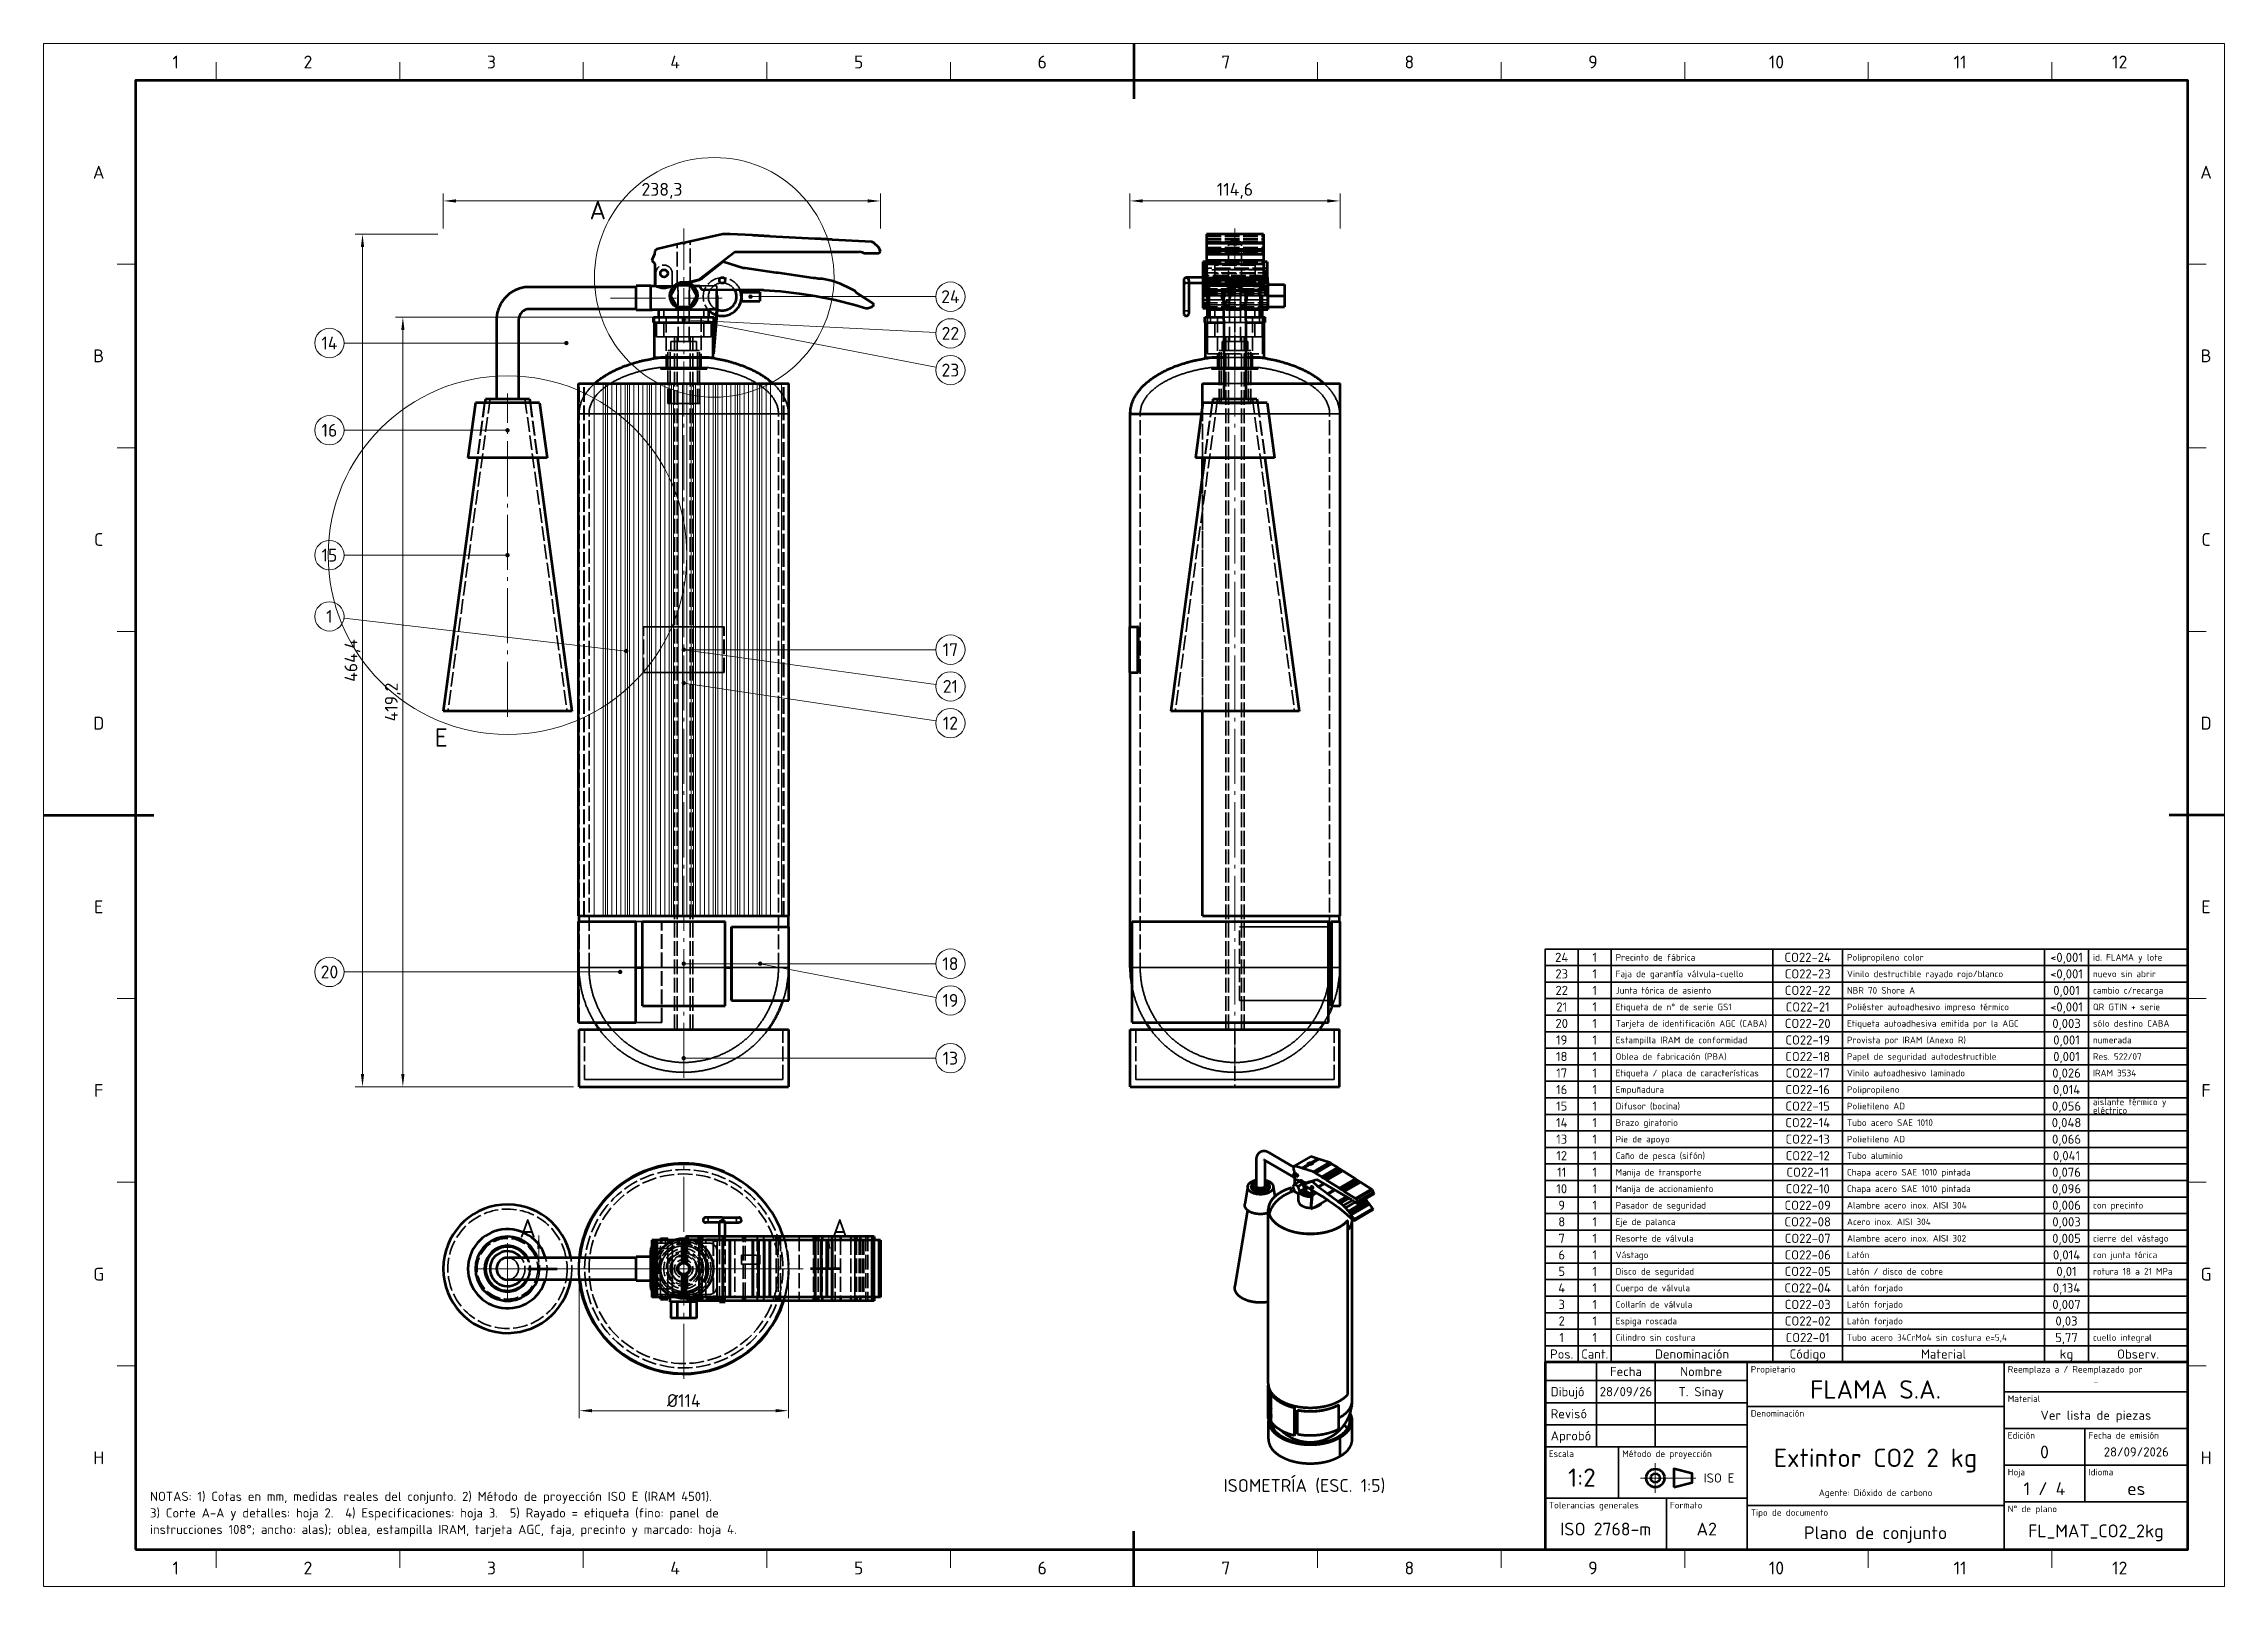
# Paper-space layout 'Hoja1_Conjunto' of a CAD drawing. Header units: millimetres. Extents: x 0 to 594, y 0 to 420.
# The model-space entities are those that its viewports show. They can reach past a viewport. Long polylines and large blocks are cut down to what shows.
import ezdxf
from ezdxf.enums import TextEntityAlignment as Align

# ---------------------------------------------------------------- set-up
doc = ezdxf.new("R2010")
doc.units = ezdxf.units.MM
doc.linetypes.add('IRAM-E-TRAZOS', pattern=[5, 4, -1])
doc.linetypes.add('IRAM-F-TRAZO-PUNTO', pattern=[20, 15, -2, 1, -2])
for name, color, linetype, lineweight in [('01-VISIBLE', 7, 'CONTINUOUS', 70), ('02-OCULTA', 4, 'IRAM-E-TRAZOS', 35), ('03-EJE', 1, 'IRAM-F-TRAZO-PUNTO', 18), ('04-COTA', 3, 'CONTINUOUS', 18), ('05-RAYADO', 8, 'CONTINUOUS', 18), ('06-TEXTO', 7, 'CONTINUOUS', 25), ('07-RECUADRO', 7, 'CONTINUOUS', 70), ('08-FINA', 5, 'CONTINUOUS', 18), ('10-ROTULO', 7, 'CONTINUOUS', 35), ('11-TEXTO-ROTULO', 7, 'CONTINUOUS', 25)]:
    doc.layers.add(name, color=color, linetype=linetype, lineweight=lineweight)
doc.styles.add('ISO3098', font='isocpeur.ttf')
doc.dimstyles.new('FLAMA-IRAM', dxfattribs={"dimtxt": 3.5, "dimasz": 3.5, "dimexe": 2, "dimexo": 1.5, "dimgap": 1, "dimtad": 1, "dimdec": 1, "dimtxsty": 'ISO3098', "dimblk": 'IRAM_FLECHA', "dimblk1": 'IRAM_FLECHA', "dimblk2": 'IRAM_FLECHA', "dimcen": 2.5, "dimclrd": 256, "dimclre": 256, "dimclrt": 256, "dimazin": 3, "dimtfac": 1, "dimtmove": 0, "dimatfit": 3, "dimlwd": 18, "dimlwe": 18})

psp = doc.layouts.new('Hoja1_Conjunto')

msp = doc.modelspace()

# ---------------------------------------------------------------- texts
at = {"layer": '06-TEXTO', "style": 'ISO3098'}
for s, height, p in [('1', 3.5, (36, 415)), ('2', 3.5, (72, 415)), ('3', 3.5, (122, 415)), ('4', 3.5, (172, 415)), ('5', 3.5, (222, 415)), ('6', 3.5, (272, 415)), ('7', 3.5, (322, 415)), ('8', 3.5, (372, 415)), ('9', 3.5, (422, 415)), ('10', 3.5, (472, 415)), ('11', 3.5, (522, 415)), ('12', 3.5, (565.5, 415)), ('A', 3.5, (15, 385)), ('A', 3.5, (589, 385)), ('A', 5, (150.949, 374.684)), ('24', 3.5, (246.99, 351.119)), ('14', 3.5, (77.855, 338.494)), ('22', 3.5, (246.99, 341.119)), ('B', 3.5, (15, 335)), ('23', 3.5, (246.99, 331.119)), ('B', 3.5, (589, 335)), ('16', 3.5, (77.855, 314.744)), ('C', 3.5, (15, 285)), ('C', 3.5, (589, 285)), ('15', 3.5, (77.855, 280.744)), ('1', 3.5, (77.855, 264.063)), ('17', 3.5, (246.99, 255.01)), ('21', 3.5, (246.99, 245.01)), ('D', 3.5, (15, 235)), ('E', 5, (108.285, 231.097)), ('12', 3.5, (246.99, 235.01)), ('D', 3.5, (589, 235)), ('E', 3.5, (15, 185)), ('E', 3.5, (589, 185)), ('20', 3.5, (77.855, 167.271)), ('18', 3.5, (246.99, 169.521)), ('19', 3.5, (246.99, 159.521)), ('13', 3.5, (246.99, 143.789)), ('F', 3.5, (15, 135)), ('F', 3.5, (589, 135)), ('A', 5, (131.855, 97.476)), ('A', 5, (216.855, 97.476)), ('G', 3.5, (15, 85)), ('G', 3.5, (589, 85)), ('H', 3.5, (15, 35)), ('H', 3.5, (589, 35)), ('ISOMETRÍA (ESC. 1:5)', 3.5, (343.422, 27.464)), ('1', 3.5, (36, 5)), ('2', 3.5, (72, 5)), ('3', 3.5, (122, 5)), ('4', 3.5, (172, 5)), ('5', 3.5, (222, 5)), ('6', 3.5, (272, 5)), ('7', 3.5, (322, 5)), ('8', 3.5, (372, 5)), ('9', 3.5, (422, 5)), ('10', 3.5, (472, 5)), ('11', 3.5, (522, 5)), ('12', 3.5, (565.5, 5))]:
    msp.add_text(s, height=height, dxfattribs=at).set_placement(p, align=Align.MIDDLE_CENTER)
for s, p in [('NOTAS: 1) Cotas en mm, medidas reales del conjunto. 2) Método de proyección ISO E (IRAM 4501).', (29, 22.5)), ('3) Corte A-A y detalles: hoja 2.  4) Especificaciones: hoja 3.  5) Rayado = etiqueta (fino: panel de', (29, 18)), ('instrucciones 108°; ancho: alas); oblea, estampilla IRAM, tarjeta AGC, faja, precinto y marcado: hoja 4.', (29, 13.5))]:
    msp.add_text(s, height=2.5, dxfattribs=at).set_placement(p, align=Align.BOTTOM_LEFT)
at = {"layer": '11-TEXTO-ROTULO', "style": 'ISO3098'}
for s, height, p in [('24', 2.5, (413.5, 171.25)), ('1', 2.5, (422.5, 171.25)), ('CO22-24', 2.5, (480.5, 171.25)), ('<0,001', 2.5, (551, 171.25)), ('23', 2.5, (413.5, 166.75)), ('1', 2.5, (422.5, 166.75)), ('CO22-23', 2.5, (480.5, 166.75)), ('<0,001', 2.5, (551, 166.75)), ('22', 2.5, (413.5, 162.25)), ('1', 2.5, (422.5, 162.25)), ('CO22-22', 2.5, (480.5, 162.25)), ('0,001', 2.5, (551, 162.25)), ('20', 2.5, (413.5, 153.25)), ('21', 2.5, (413.5, 157.75)), ('1', 2.5, (422.5, 157.75)), ('1', 2.5, (422.5, 153.25)), ('CO22-20', 2.5, (480.5, 153.25)), ('CO22-21', 2.5, (480.5, 157.75)), ('<0,001', 2.5, (551, 157.75)), ('0,003', 2.5, (551, 153.25)), ('19', 2.5, (413.5, 148.75)), ('1', 2.5, (422.5, 148.75)), ('CO22-19', 2.5, (480.5, 148.75)), ('0,001', 2.5, (551, 148.75)), ('18', 2.5, (413.5, 144.25)), ('1', 2.5, (422.5, 144.25)), ('CO22-18', 2.5, (480.5, 144.25)), ('0,001', 2.5, (551, 144.25)), ('17', 2.5, (413.5, 139.75)), ('1', 2.5, (422.5, 139.75)), ('CO22-17', 2.5, (480.5, 139.75)), ('0,026', 2.5, (551, 139.75)), ('15', 2.5, (413.5, 130.75)), ('16', 2.5, (413.5, 135.25)), ('1', 2.5, (422.5, 135.25)), ('1', 2.5, (422.5, 130.75)), ('CO22-15', 2.5, (480.5, 130.75)), ('CO22-16', 2.5, (480.5, 135.25)), ('0,056', 2.5, (551, 130.75)), ('0,014', 2.5, (551, 135.25)), ('14', 2.5, (413.5, 126.25)), ('1', 2.5, (422.5, 126.25)), ('CO22-14', 2.5, (480.5, 126.25)), ('0,048', 2.5, (551, 126.25)), ('13', 2.5, (413.5, 121.75)), ('1', 2.5, (422.5, 121.75)), ('CO22-13', 2.5, (480.5, 121.75)), ('0,066', 2.5, (551, 121.75)), ('12', 2.5, (413.5, 117.25)), ('11', 2.5, (413.5, 112.75)), ('1', 2.5, (422.5, 117.25)), ('1', 2.5, (422.5, 112.75)), ('CO22-12', 2.5, (480.5, 117.25)), ('CO22-11', 2.5, (480.5, 112.75)), ('0,076', 2.5, (551, 112.75)), ('0,041', 2.5, (551, 117.25)), ('10', 2.5, (413.5, 108.25)), ('1', 2.5, (422.5, 108.25)), ('CO22-10', 2.5, (480.5, 108.25)), ('0,096', 2.5, (551, 108.25)), ('9', 2.5, (413.5, 103.75)), ('1', 2.5, (422.5, 103.75)), ('CO22-09', 2.5, (480.5, 103.75)), ('0,006', 2.5, (551, 103.75)), ('7', 2.5, (413.5, 94.75)), ('8', 2.5, (413.5, 99.25)), ('1', 2.5, (422.5, 99.25)), ('1', 2.5, (422.5, 94.75)), ('CO22-08', 2.5, (480.5, 99.25)), ('CO22-07', 2.5, (480.5, 94.75)), ('0,005', 2.5, (551, 94.75)), ('0,003', 2.5, (551, 99.25)), ('6', 2.5, (413.5, 90.25)), ('1', 2.5, (422.5, 90.25)), ('CO22-06', 2.5, (480.5, 90.25)), ('0,014', 2.5, (551, 90.25)), ('5', 2.5, (413.5, 85.75)), ('1', 2.5, (422.5, 85.75)), ('CO22-05', 2.5, (480.5, 85.75)), ('0,01', 2.5, (551, 85.75)), ('4', 2.5, (413.5, 81.25)), ('3', 2.5, (413.5, 76.75)), ('1', 2.5, (422.5, 81.25)), ('1', 2.5, (422.5, 76.75)), ('CO22-04', 2.5, (480.5, 81.25)), ('CO22-03', 2.5, (480.5, 76.75)), ('0,007', 2.5, (551, 76.75)), ('0,134', 2.5, (551, 81.25)), ('2', 2.5, (413.5, 72.25)), ('1', 2.5, (422.5, 72.25)), ('CO22-02', 2.5, (480.5, 72.25)), ('0,03', 2.5, (551, 72.25)), ('1', 2.5, (413.5, 67.75)), ('1', 2.5, (422.5, 67.75)), ('CO22-01', 2.5, (480.5, 67.75)), ('5,77', 2.5, (551, 67.75)), ('Pos.', 2.5, (413.5, 63.25)), ('Cant.', 2.5, (422.5, 63.25)), ('Fecha', 2.5, (431, 58.5)), ('Denominación', 2.5, (449, 63.25)), ('Nombre', 2.5, (451.5, 58.5)), ('Código', 2.5, (480.5, 63.25)), ('Material', 2.5, (517.5, 63.25)), ('kg', 2.5, (551, 63.25)), ('Observ.', 2.5, (570.5, 63.25)), ('28/09/26', 2.5, (431, 53)), ('T. Sinay', 2.5, (451.5, 53)), ('FLAMA S.A.', 5, (499, 53.6)), ('-', 1.8, (559, 55.6)), ('Ver lista de piezas', 2.5, (559, 46.6)), ('Extintor CO2 2 kg', 5, (499, 35)), ('0', 3.5, (545, 36.6)), ('28/09/2026', 2.5, (570, 36.6)), ('1:2', 5, (419, 29.6)), ('Agente: Dióxido de carbono', 1.8, (499, 25.5)), ('1 / 4', 3.5, (545, 26.6)), ('es', 3.5, (570, 26.6)), ('ISO 2768-m', 3.5, (425.5, 15.6)), ('A2', 3.5, (453, 15.6)), ('Plano de conjunto', 3.5, (499, 14.6)), ('FL_MAT_CO2_2kg', 3.5, (559, 15.1))]:
    msp.add_text(s, height=height, dxfattribs=at).set_placement(p, align=Align.MIDDLE_CENTER)
for s, height, p in [('Precinto de fábrica', 1.8, (428.2, 171.25)), ('Faja de garantía válvula-cuello', 1.8, (428.2, 166.75)), ('Vinilo destructible rayado rojo/blanco', 1.8, (491.2, 166.75)), ('Polipropileno color', 1.8, (491.2, 171.25)), ('nuevo sin abrir', 1.8, (558.2, 166.75)), ('id. FLAMA y lote', 1.8, (558.2, 171.25)), ('Junta tórica de asiento', 1.8, (428.2, 162.25)), ('NBR 70 Shore A', 1.8, (491.2, 162.25)), ('cambio c/recarga', 1.8, (558.2, 162.25)), ('Etiqueta de n° de serie GS1', 1.8, (428.2, 157.75)), ('Poliéster autoadhesivo impreso térmico', 1.8, (491.2, 157.75)), ('QR GTIN + serie', 1.8, (558.2, 157.75)), ('Tarjeta de identificación AGC (CABA)', 1.8, (428.2, 153.25)), ('Estampilla IRAM de conformidad', 1.8, (428.2, 148.75)), ('Etiqueta autoadhesiva emitida por la AGC', 1.8, (491.2, 153.25)), ('Provista por IRAM (Anexo R)', 1.8, (491.2, 148.75)), ('sólo destino CABA', 1.8, (558.2, 153.25)), ('numerada', 1.8, (558.2, 148.75)), ('Oblea de fabricación (PBA)', 1.8, (428.2, 144.25)), ('Papel de seguridad autodestructible', 1.8, (491.2, 144.25)), ('Res. 522/07', 1.8, (558.2, 144.25)), ('Etiqueta / placa de características', 1.8, (428.2, 139.75)), ('Vinilo autoadhesivo laminado', 1.8, (491.2, 139.75)), ('IRAM 3534', 1.8, (558.2, 139.75)), ('Empuñadura', 1.8, (428.2, 135.25)), ('Difusor (bocina)', 1.8, (428.2, 130.75)), ('Polipropileno', 1.8, (491.2, 135.25)), ('Polietileno AD', 1.8, (491.2, 130.75)), ('aislante térmico y', 1.8, (558.2, 131.9)), ('Brazo giratorio', 1.8, (428.2, 126.25)), ('Tubo acero SAE 1010', 1.8, (491.2, 126.25)), ('eléctrico', 1.8, (558.2, 129.6)), ('Pie de apoyo', 1.8, (428.2, 121.75)), ('Polietileno AD', 1.8, (491.2, 121.75)), ('Caño de pesca (sifón)', 1.8, (428.2, 117.25)), ('Manija de transporte', 1.8, (428.2, 112.75)), ('Tubo aluminio', 1.8, (491.2, 117.25)), ('Chapa acero SAE 1010 pintada', 1.8, (491.2, 112.75)), ('Manija de accionamiento', 1.8, (428.2, 108.25)), ('Chapa acero SAE 1010 pintada', 1.8, (491.2, 108.25)), ('Pasador de seguridad', 1.8, (428.2, 103.75)), ('Alambre acero inox. AISI 304', 1.8, (491.2, 103.75)), ('con precinto', 1.8, (558.2, 103.75)), ('Eje de palanca', 1.8, (428.2, 99.25)), ('Resorte de válvula', 1.8, (428.2, 94.75)), ('Acero inox. AISI 304', 1.8, (491.2, 99.25)), ('Alambre acero inox. AISI 302', 1.8, (491.2, 94.75)), ('cierre del vástago', 1.8, (558.2, 94.75)), ('Vástago', 1.8, (428.2, 90.25)), ('Latón', 1.8, (491.2, 90.25)), ('con junta tórica', 1.8, (558.2, 90.25)), ('Disco de seguridad', 1.8, (428.2, 85.75)), ('Latón / disco de cobre', 1.8, (491.2, 85.75)), ('rotura 18 a 21 MPa', 1.8, (558.2, 85.75)), ('Cuerpo de válvula', 1.8, (428.2, 81.25)), ('Collarín de válvula', 1.8, (428.2, 76.75)), ('Latón forjado', 1.8, (491.2, 81.25)), ('Latón forjado', 1.8, (491.2, 76.75)), ('Espiga roscada', 1.8, (428.2, 72.25)), ('Latón forjado', 1.8, (491.2, 72.25)), ('Cilindro sin costura', 1.8, (428.2, 67.75)), ('Tubo acero 34CrMo4 sin costura e=5,4', 1.8, (491.2, 67.75)), ('cuello integral', 1.8, (558.2, 67.75)), ('Dibujó', 2.5, (410.5, 53)), ('Revisó', 2.5, (410.5, 47)), ('Aprobó', 2.5, (410.5, 41))]:
    msp.add_text(s, height=height, dxfattribs=at).set_placement(p, align=Align.MIDDLE_LEFT)
for s, p in [('Propietario', (465, 60)), ('Reemplaza a / Reemplazado por', (535, 60)), ('Denominación', (465, 48)), ('Material', (535, 52)), ('Edición', (535, 42)), ('Fecha de emisión', (557, 42)), ('Escala', (410, 37)), ('Método de proyección', (430, 37)), ('Hoja', (535, 32)), ('Idioma', (557, 32)), ('Tolerancias generales', (410, 23)), ('Formato', (443, 23)), ('Tipo de documento', (465, 21)), ('N° de plano', (535, 22))]:
    msp.add_text(s, height=1.8, dxfattribs=at).set_placement(p, align=Align.TOP_LEFT)
msp.add_text('ISO E', height=2.5, dxfattribs=at).set_placement((460.5, 29.5), align=Align.MIDDLE_RIGHT)

# ---------------------------------------------------------------- blocks, each defined once
blk = doc.blocks.new('IRAM_FLECHA')
blk.add_solid([(0, 0), (-1, 0.125), (-1, -0.125)])

# ---------------------------------------------------------------- dimensions: what is measured, and where the dimension line sits
at = {"layer": '04-COTA'}
for base, p1, p2, override in [((108.855, 377.174), (108.855, 368.174), (227.99, 368.174), {"dimlfac": 2}), ((295.845, 377.174), (295.845, 368.174), (353.145, 368.174), {"dimlfac": 2}), ((145.855, 47.826), (145.855, 86.476), (202.855, 86.476), {"dimlfac": 2, "dimpost": '%%c<>'})]:
    msp.add_linear_dim(base=base, p1=p1, p2=p2, dimstyle='FLAMA-IRAM', override=override, dxfattribs=at).render()
for base, p1, p2 in [((86.855, 135.951), (108.855, 135.951), (108.855, 368.174)), ((97.855, 135.951), (145.855, 135.951), (171.355, 345.569))]:
    msp.add_linear_dim(base=base, p1=p1, p2=p2, angle=90, dimstyle='FLAMA-IRAM', override={"dimlfac": 2}, dxfattribs=at).render()

# ---------------------------------------------------------------- hatches: boundary and pattern name
at = {"layer": '05-RAYADO'}
h = msp.add_hatch(dxfattribs=at)
h.set_pattern_fill('ANSI31', scale=0.94488, angle=45)
h.paths.add_polyline_path([(201.46, 182.521), (201.46, 327.5), (147.25, 327.5), (147.25, 182.521)])
h = msp.add_hatch(dxfattribs=at)
h.set_pattern_fill('ANSI31', scale=0.377953, angle=45)
h.paths.add_polyline_path([(197.412, 182.521), (197.412, 327.5), (151.298, 327.5), (151.298, 182.521)])
at = {"layer": '08-FINA'}
h = msp.add_hatch(color=7, dxfattribs=at)
h.dxf.hatch_style = 1
edge = h.paths.add_edge_path()
edge.add_arc((192.555, 351.119), 0.6, 0, 360)
h = msp.add_hatch(color=7, dxfattribs=at)
h.dxf.hatch_style = 1
edge = h.paths.add_edge_path()
edge.add_arc((174.355, 344.819), 0.6, 0, 360)
h = msp.add_hatch(color=7, dxfattribs=at)
h.dxf.hatch_style = 1
edge = h.paths.add_edge_path()
edge.add_arc((142.38, 338.494), 0.6, 0, 360)
h = msp.add_hatch(color=7, dxfattribs=at)
h.dxf.hatch_style = 1
edge = h.paths.add_edge_path()
edge.add_arc((182.92, 343.515), 0.6, 0, 360)
h = msp.add_hatch(color=7, dxfattribs=at)
h.dxf.hatch_style = 1
edge = h.paths.add_edge_path()
edge.add_arc((126.355, 314.744), 0.6, 0, 360)
h = msp.add_hatch(color=7, dxfattribs=at)
h.dxf.hatch_style = 1
edge = h.paths.add_edge_path()
edge.add_arc((126.355, 280.744), 0.6, 0, 360)
h = msp.add_hatch(color=7, dxfattribs=at)
h.dxf.hatch_style = 1
edge = h.paths.add_edge_path()
edge.add_arc((174.355, 255.01), 0.6, 0, 360)
h = msp.add_hatch(color=7, dxfattribs=at)
h.dxf.hatch_style = 1
edge = h.paths.add_edge_path()
edge.add_arc((174.355, 255.01), 0.6, 0, 360)
h = msp.add_hatch(color=7, dxfattribs=at)
h.dxf.hatch_style = 1
edge = h.paths.add_edge_path()
edge.add_arc((158.68, 254.641), 0.6, 0, 360)
h = msp.add_hatch(color=7, dxfattribs=at)
h.dxf.hatch_style = 1
edge = h.paths.add_edge_path()
edge.add_arc((174.355, 245.91), 0.6, 0, 360)
h = msp.add_hatch(color=7, dxfattribs=at)
h.dxf.hatch_style = 1
edge = h.paths.add_edge_path()
edge.add_arc((157.035, 167.271), 0.6, 0, 360)
h = msp.add_hatch(color=7, dxfattribs=at)
h.dxf.hatch_style = 1
edge = h.paths.add_edge_path()
edge.add_arc((174.355, 169.521), 0.6, 0, 360)
h = msp.add_hatch(color=7, dxfattribs=at)
h.dxf.hatch_style = 1
edge = h.paths.add_edge_path()
edge.add_arc((195.166, 169.521), 0.6, 0, 360)
h = msp.add_hatch(color=7, dxfattribs=at)
h.dxf.hatch_style = 1
edge = h.paths.add_edge_path()
edge.add_arc((174.355, 143.789), 0.6, 0, 360)
h = msp.add_hatch(color=7, dxfattribs=at)
h.dxf.hatch_style = 1
h.paths.add_polyline_path([(134.855, 95.476), (134.417, 91.976), (135.292, 91.976)])
h = msp.add_hatch(color=7, dxfattribs=at)
h.dxf.hatch_style = 1
h.paths.add_polyline_path([(213.855, 95.476), (213.417, 91.976), (214.292, 91.976)])

# ---------------------------------------------------------------- linework, layer by layer
at = {"layer": '01-VISIBLE'}
for p, q in [((166.355, 362.714), (165.675, 361.019)), ((166.525, 363.559), (166.355, 362.714)), ((166.99, 364.024), (166.525, 363.559)), ((173.845, 365.634), (166.99, 364.024)), ((174.1, 365.634), (173.845, 365.634)), ((174.355, 365.464), (174.1, 365.634)), ((174.695, 365.804), (174.355, 365.464)), ((174.95, 365.889), (174.695, 365.804)), ((185.025, 368.174), (174.95, 365.889)), ((178.505, 355.814), (188.24, 363.349)), ((186.885, 368.174), (185.025, 368.174)), ((186.97, 368.089), (186.885, 368.174)), ((193.065, 367.834), (186.97, 368.089)), ((188.24, 363.349), (222.105, 363.349)), ((193.15, 367.754), (193.065, 367.834)), ((194.675, 367.754), (193.15, 367.754)), ((194.76, 367.669), (194.675, 367.754)), ((196.2, 367.669), (194.76, 367.669)), ((196.285, 367.584), (196.2, 367.669)), ((197.725, 367.584), (196.285, 367.584)), ((197.81, 367.499), (197.725, 367.584)), ((210.085, 366.904), (197.81, 367.499)), ((210.17, 366.819), (210.085, 366.904)), ((211.695, 366.819), (210.17, 366.819)), ((211.78, 366.734), (211.695, 366.819)), ((213.215, 366.734), (211.78, 366.734)), ((213.3, 366.649), (213.215, 366.734)), ((214.74, 366.649), (213.3, 366.649)), ((214.825, 366.564), (214.74, 366.649)), ((225.58, 366.059), (214.825, 366.564)), ((222.105, 363.349), (222.275, 363.434)), ((222.275, 363.434), (222.955, 363.264)), ((222.955, 363.264), (223.375, 362.924)), ((223.375, 362.924), (227.525, 362.924)), ((226.17, 365.804), (225.58, 366.059)), ((227.485, 364.494), (226.17, 365.804)), ((227.99, 363.389), (227.485, 364.494)), ((227.525, 362.924), (227.99, 363.389)), ((332.245, 368.174), (316.745, 368.174)), ((316.745, 368.174), (316.745, 365.889)), ((316.745, 365.889), (322.849, 365.889)), ((316.745, 365.889), (316.745, 365.804)), ((316.745, 365.804), (316.745, 365.634)), ((316.745, 365.804), (322.778, 365.804)), ((316.745, 365.634), (316.745, 364.024)), ((316.745, 365.634), (322.821, 365.634)), ((316.745, 364.024), (316.745, 363.559)), ((316.745, 364.024), (332.245, 364.024)), ((316.745, 363.559), (316.745, 362.714)), ((316.745, 363.559), (332.245, 363.559)), ((316.745, 362.714), (316.745, 361.019)), ((316.745, 362.714), (332.245, 362.714)), ((326.141, 365.889), (332.245, 365.889)), ((326.169, 365.634), (332.245, 365.634)), ((326.212, 365.804), (332.245, 365.804)), ((332.245, 368.174), (332.245, 365.889)), ((332.245, 365.889), (332.245, 365.804)), ((332.245, 365.804), (332.245, 365.634)), ((332.245, 365.634), (332.245, 364.024)), ((332.245, 364.024), (332.245, 363.559)), ((332.245, 363.559), (332.245, 362.714)), ((332.245, 362.714), (332.245, 361.019)), ((165.675, 361.019), (166.525, 360.089)), ((166.525, 360.089), (166.525, 354.334)), ((185.11, 360.639), (179.35, 356.069)), ((190.525, 358.864), (185.11, 360.639)), ((191.12, 358.864), (190.525, 358.864)), ((199.5, 357.594), (191.12, 358.864)), ((200.095, 357.594), (199.5, 357.594)), ((209.66, 356.154), (200.095, 357.594)), ((316.495, 360.639), (315.745, 360.639)), ((315.745, 360.639), (315.745, 356.069)), ((316.745, 358.464), (316.245, 358.464)), ((316.745, 356.464), (316.245, 356.464)), ((316.495, 358.464), (316.495, 360.639)), ((316.495, 360.612), (316.745, 360.612)), ((316.745, 361.019), (316.745, 360.089)), ((316.745, 361.019), (332.245, 361.019)), ((316.745, 360.089), (316.745, 354.334)), ((316.745, 360.089), (332.245, 360.089)), ((332.245, 361.019), (332.245, 360.089)), ((332.245, 360.612), (332.495, 360.612)), ((332.245, 360.089), (332.245, 354.334)), ((332.745, 358.464), (332.245, 358.464)), ((332.745, 356.464), (332.245, 356.464)), ((333.245, 360.639), (332.495, 360.639)), ((332.495, 358.464), (332.495, 360.639)), ((333.245, 360.639), (333.245, 356.069)), ((161.405, 353.744), (132.355, 353.744)), ((165.355, 354.019), (161.405, 354.019)), ((165.355, 347.619), (165.355, 354.019)), ((166.525, 354.334), (166.99, 353.864)), ((166.74, 354.019), (166.74, 354.117)), ((166.99, 353.864), (168.43, 353.529)), ((168.43, 353.529), (169.36, 353.529)), ((169.36, 353.529), (171.838, 354.149)), ((172.605, 354.4), (170.855, 351.369)), ((170.855, 351.369), (172.605, 348.338)), ((171.32, 354.019), (171.702, 354.019)), ((176.105, 354.4), (172.605, 354.4)), ((175.269, 355.006), (178.505, 355.814)), ((178.42, 355.644), (175.39, 354.974)), ((177.855, 351.369), (176.105, 354.4)), ((176.105, 348.338), (177.855, 351.369)), ((176.993, 354.034), (178.76, 354.034)), ((177.008, 354.019), (178.761, 354.019)), ((179.35, 356.069), (178.42, 355.644)), ((178.42, 355.644), (179.288, 356.041)), ((178.76, 354.034), (178.8, 353.569)), ((178.8, 353.569), (179.265, 353.104)), ((179.265, 353.104), (194.335, 353.019)), ((183.355, 347.619), (183.355, 353.081)), ((183.37, 351.469), (183.47, 351.469)), ((183.37, 347.469), (183.37, 351.469)), ((183.47, 351.469), (183.47, 347.465)), ((190.055, 352.369), (195.055, 352.369)), ((194.335, 353.019), (194.42, 352.934)), ((194.42, 352.934), (196.115, 352.934)), ((196.115, 352.934), (196.2, 352.849)), ((196.2, 352.849), (200.685, 352.594)), ((200.685, 352.594), (205.765, 352.004)), ((205.765, 352.004), (210.085, 351.324)), ((210.255, 356.154), (209.66, 356.154)), ((210.085, 351.324), (215.59, 350.224)), ((210.93, 355.984), (210.255, 356.154)), ((212.03, 355.984), (210.93, 355.984)), ((214.74, 355.389), (212.03, 355.984)), ((217.025, 354.629), (214.74, 355.389)), ((219.905, 353.274), (217.025, 354.629)), ((220.92, 352.679), (219.905, 353.274)), ((221.43, 352.174), (220.92, 352.679)), ((222.445, 351.494), (221.43, 352.174)), ((225.665, 349.464), (222.445, 351.494)), ((315.745, 356.369), (311.245, 356.369)), ((315.745, 354.769), (311.945, 354.769)), ((315.745, 356.069), (316.745, 356.069)), ((315.745, 356.069), (315.745, 355.644)), ((315.745, 355.644), (316.495, 355.644)), ((315.745, 355.644), (315.745, 354.969)), ((315.745, 354.969), (316.495, 354.969)), ((315.745, 354.969), (315.745, 354.499)), ((315.745, 354.499), (316.745, 354.499)), ((315.745, 354.499), (315.745, 354.034)), ((315.745, 354.034), (315.745, 353.569)), ((315.745, 354.034), (316.745, 354.034)), ((315.745, 353.569), (316.745, 353.569)), ((315.745, 353.569), (315.745, 353.104)), ((315.745, 353.104), (317.495, 353.104)), ((315.745, 353.104), (315.745, 353.019)), ((315.745, 353.019), (315.745, 352.934)), ((315.745, 353.019), (317.495, 353.019)), ((315.745, 352.934), (315.745, 352.849)), ((315.745, 352.934), (317.495, 352.934)), ((315.745, 352.849), (315.745, 352.594)), ((315.745, 352.849), (317.495, 352.849)), ((315.745, 352.594), (315.745, 352.004)), ((315.745, 352.594), (317.495, 352.594)), ((315.745, 352.004), (315.745, 351.324)), ((315.745, 352.004), (317.495, 352.004)), ((315.745, 351.324), (315.745, 350.224)), ((315.745, 351.324), (316.995, 351.324)), ((316.495, 356.041), (316.745, 356.041)), ((316.495, 355.644), (316.495, 356.041)), ((316.495, 354.969), (316.495, 355.644)), ((316.745, 355.577), (316.495, 355.577)), ((316.745, 355.559), (316.495, 355.559)), ((316.745, 355.544), (316.495, 355.544)), ((316.745, 355.532), (316.495, 355.532)), ((316.745, 355.523), (316.495, 355.523)), ((316.495, 354.641), (316.495, 354.969)), ((316.745, 354.641), (316.495, 354.641)), ((316.745, 354.334), (316.745, 353.864)), ((316.745, 354.334), (332.245, 354.334)), ((316.745, 353.864), (316.745, 353.529)), ((316.745, 353.864), (317.529, 353.864)), ((316.745, 353.529), (317.495, 353.529)), ((317.495, 351.469), (316.995, 351.469)), ((316.995, 347.469), (316.995, 351.469)), ((317.495, 347.619), (317.495, 353.779)), ((318.995, 354.019), (318.995, 354.117)), ((329.995, 354.117), (318.995, 354.117)), ((324.495, 354.019), (319.495, 354.019)), ((329.495, 354.019), (319.495, 354.019)), ((329.495, 354.019), (324.495, 354.019)), ((329.995, 354.019), (329.995, 354.117)), ((331.461, 353.864), (332.245, 353.864)), ((331.495, 347.619), (331.495, 353.779)), ((331.495, 353.529), (332.245, 353.529)), ((332.245, 356.069), (333.245, 356.069)), ((332.245, 356.041), (332.495, 356.041)), ((332.495, 355.577), (332.245, 355.577)), ((332.495, 355.559), (332.245, 355.559)), ((332.495, 355.544), (332.245, 355.544)), ((332.495, 355.532), (332.245, 355.532)), ((332.495, 355.523), (332.245, 355.523)), ((332.245, 355.119), (333.495, 355.119)), ((332.245, 354.334), (332.245, 353.864)), ((332.245, 353.864), (332.245, 353.529)), ((332.495, 355.644), (332.495, 356.041)), ((332.495, 355.119), (332.495, 355.644)), ((332.495, 355.644), (333.245, 355.644)), ((333.495, 356.369), (333.245, 356.369)), ((333.245, 356.069), (333.245, 355.644)), ((333.245, 355.644), (333.245, 355.119)), ((333.495, 354.4), (337.995, 354.4)), ((333.495, 351.369), (337.995, 351.369)), ((337.995, 354.4), (337.995, 351.369)), ((337.995, 351.369), (337.995, 348.338)), ((123.355, 344.744), (123.355, 323.244)), ((129.355, 344.744), (129.355, 323.244)), ((161.405, 347.744), (132.355, 347.744)), ((165.855, 347.469), (161.405, 347.469)), ((166.155, 344.069), (166.155, 345.569)), ((167.355, 347.619), (174.355, 347.619)), ((167.555, 345.569), (167.555, 347.619)), ((172.605, 348.338), (176.105, 348.338)), ((174.355, 347.619), (181.355, 347.619)), ((181.155, 345.569), (181.155, 347.619)), ((182.37, 335.569), (183.37, 347.469)), ((183.47, 347.465), (182.47, 335.561)), ((182.555, 344.069), (182.555, 345.569)), ((190.055, 349.869), (195.055, 349.869)), ((215.59, 350.224), (221.005, 348.869)), ((221.005, 348.869), (223.97, 347.939)), ((223.97, 347.939), (224.48, 347.939)), ((224.48, 347.939), (225.58, 348.364)), ((225.58, 348.364), (226.215, 348.914)), ((226.215, 348.914), (225.665, 349.464)), ((315.745, 350.224), (315.745, 348.869)), ((315.745, 350.224), (316.995, 350.224)), ((315.745, 348.869), (315.745, 347.939)), ((315.745, 348.869), (316.995, 348.869)), ((315.745, 347.939), (316.995, 347.939)), ((316.295, 344.069), (316.295, 345.569)), ((317.695, 347.469), (316.995, 347.469)), ((316.995, 345.569), (316.995, 347.469)), ((317.695, 345.569), (317.695, 347.619)), ((321.495, 347.619), (319.495, 347.619)), ((321.495, 344.744), (321.495, 323.244)), ((329.495, 347.619), (327.495, 347.619)), ((327.495, 344.744), (327.495, 323.244)), ((331.295, 345.569), (331.295, 347.619)), ((331.995, 347.469), (331.295, 347.469)), ((331.495, 347.619), (333.495, 347.619)), ((331.995, 347.469), (331.995, 347.619)), ((331.995, 345.569), (331.995, 347.469)), ((332.695, 344.069), (332.695, 345.569)), ((333.495, 348.338), (337.995, 348.338)), ((166.355, 334.569), (166.355, 344.069)), ((182.355, 334.569), (182.355, 344.069)), ((316.495, 334.569), (316.495, 344.069)), ((332.495, 334.569), (332.495, 344.069)), ((168.1, 334.569), (168.1, 334.569)), ((180.61, 334.569), (180.61, 334.569)), ((182.47, 335.561), (182.37, 335.569)), ((318.24, 334.569), (318.24, 334.569)), ((330.75, 334.569), (330.75, 334.569)), ((145.705, 182.521), (145.705, 327.5)), ((203.005, 182.521), (203.005, 327.5)), ((315.642, 321.372), (315.642, 327.5)), ((353.145, 182.521), (353.145, 327.5)), ((117.62, 322.244), (115.59, 307.244)), ((120.355, 323.244), (120.22, 322.244)), ((132.355, 323.244), (132.49, 322.244)), ((135.09, 322.244), (137.12, 307.244)), ((315.76, 322.244), (313.73, 307.244)), ((318.495, 323.244), (318.36, 322.244)), ((330.495, 323.244), (330.63, 322.244)), ((333.23, 322.244), (335.26, 307.244)), ((295.995, 261.26), (295.995, 319.251)), ((118.19, 307.244), (108.855, 238.244)), ((134.52, 307.244), (143.855, 238.244)), ((316.33, 307.244), (306.995, 238.244)), ((315.642, 302.154), (315.642, 307.244)), ((332.66, 307.244), (341.995, 238.244)), ((295.845, 248.76), (295.845, 261.26)), ((298.048, 248.76), (298.048, 261.26)), ((298.187, 261.26), (298.048, 261.26)), ((298.187, 248.76), (298.187, 261.26)), ((295.995, 168.451), (295.995, 248.76)), ((298.187, 248.76), (298.048, 248.76)), ((315.642, 182.521), (315.642, 238.244)), ((145.705, 153.521), (145.705, 181.021)), ((145.855, 181.021), (145.855, 182.521)), ((161.286, 153.521), (161.286, 181.021)), ((161.354, 181.021), (161.286, 181.021)), ((161.354, 153.521), (161.354, 181.021)), ((163.106, 158.021), (163.106, 181.021)), ((185.604, 158.021), (185.604, 181.021)), ((187.356, 179.521), (187.424, 179.521)), ((187.356, 159.521), (187.356, 179.521)), ((187.424, 159.521), (187.424, 179.521)), ((202.855, 179.521), (202.855, 182.521)), ((202.977, 159.521), (202.977, 179.521)), ((296.485, 153.521), (296.485, 181.021)), ((349.99, 153.521), (349.99, 181.021)), ((350.706, 181.021), (350.844, 181.021)), ((350.706, 158.021), (350.706, 181.021)), ((350.844, 158.021), (350.844, 181.021)), ((352.995, 181.021), (352.995, 182.521)), ((353.145, 158.021), (353.145, 181.021)), ((187.356, 159.521), (187.424, 159.521)), ((350.706, 158.021), (350.844, 158.021)), ((145.855, 135.951), (145.855, 151.626)), ((161.354, 153.521), (161.286, 153.521)), ((202.855, 151.626), (202.855, 135.951)), ((295.995, 135.951), (295.995, 151.626)), ((352.995, 135.951), (352.995, 151.626)), ((163.395, 112.784), (163.337, 112.922)), ((185.315, 112.784), (185.373, 112.922)), ((330.253, 116.076), (330.253, 109.054)), ((340.504, 111.424), (332.55, 116.017)), ((332.653, 115.957), (332.653, 109.054)), ((340.576, 114.154), (333.75, 118.095)), ((340.575, 114.147), (340.382, 113.705)), ((340.382, 113.705), (340.623, 113.262)), ((340.623, 114.396), (340.575, 114.147)), ((340.754, 114.472), (340.623, 114.396)), ((340.623, 113.262), (340.623, 111.383)), ((345.138, 117.003), (340.754, 114.472)), ((342.693, 113.878), (340.754, 114.472)), ((344.412, 114.87), (342.693, 113.878)), ((342.765, 113.836), (342.693, 113.878)), ((344.468, 114.819), (342.765, 113.836)), ((342.838, 113.739), (342.765, 113.836)), ((342.934, 113.795), (342.838, 113.739)), ((344.64, 114.78), (342.934, 113.795)), ((343.006, 113.781), (342.934, 113.795)), ((344.732, 114.778), (343.006, 113.781)), ((345.855, 112.882), (343.006, 113.781)), ((347.077, 116.409), (345.138, 117.003)), ((347.077, 116.409), (345.359, 115.417)), ((347.149, 116.367), (345.447, 115.385)), ((347.318, 116.326), (345.611, 115.341)), ((347.39, 116.312), (345.663, 115.315)), ((345.855, 112.882), (350.24, 115.413)), ((346.382, 112.578), (345.855, 112.882)), ((346.382, 112.578), (350.766, 115.109)), ((346.406, 112.536), (350.79, 115.068)), ((347.149, 116.367), (347.077, 116.409)), ((347.222, 116.27), (347.149, 116.367)), ((347.39, 116.312), (347.318, 116.326)), ((350.24, 115.413), (347.39, 116.312)), ((352.514, 113.989), (348.13, 111.458)), ((352.538, 113.949), (348.154, 111.418)), ((352.969, 113.7), (348.585, 111.169)), ((352.993, 113.658), (348.609, 111.127)), ((353.4, 113.423), (349.016, 110.892)), ((353.424, 113.382), (349.04, 110.85)), ((353.832, 113.146), (349.448, 110.615)), ((353.856, 113.105), (349.472, 110.574)), ((350.766, 115.109), (350.24, 115.413)), ((350.79, 115.068), (350.766, 115.109)), ((352.514, 113.989), (350.79, 115.068)), ((352.538, 113.949), (352.514, 113.989)), ((352.969, 113.7), (352.538, 113.949)), ((352.993, 113.658), (352.969, 113.7)), ((353.4, 113.423), (352.993, 113.658)), ((353.424, 113.382), (353.4, 113.423)), ((353.832, 113.146), (353.424, 113.382)), ((353.856, 113.105), (353.832, 113.146)), ((357.328, 110.906), (353.856, 113.105)), ((327.975, 108.921), (327.167, 104.066)), ((329.064, 109.187), (328.968, 108.607)), ((333.842, 109.187), (333.939, 108.607)), ((334.931, 108.921), (335.387, 106.181)), ((339.854, 108.47), (339.827, 108.501)), ((339.854, 107.346), (339.854, 108.47)), ((340.716, 109.473), (340.221, 108.768)), ((340.221, 108.768), (340.716, 107.493)), ((340.623, 111.383), (340.754, 111.153)), ((340.756, 111.152), (340.712, 111.177)), ((341.989, 110.207), (340.716, 109.473)), ((341.706, 108.901), (340.716, 109.473)), ((340.716, 107.493), (341.706, 106.921)), ((340.754, 111.153), (341.162, 110.809)), ((340.835, 109.541), (340.835, 111.085)), ((340.979, 112.267), (341.12, 112.349)), ((341.162, 110.809), (341.425, 110.657)), ((341.379, 111.574), (341.52, 111.656)), ((341.425, 110.657), (342.125, 110.455)), ((342.979, 109.636), (341.706, 108.901)), ((342.201, 107.625), (341.706, 108.901)), ((342.979, 107.656), (341.706, 106.921)), ((341.706, 106.921), (342.201, 107.625)), ((342.123, 110.455), (341.734, 110.231)), ((341.83, 104.914), (341.83, 106.992)), ((342.979, 109.636), (341.989, 110.207)), ((343.474, 108.36), (342.201, 107.625)), ((343.06, 110.103), (342.847, 109.981)), ((343.704, 109.705), (342.847, 109.981)), ((343.474, 108.36), (342.979, 109.636)), ((342.979, 107.656), (343.474, 108.36)), ((343.06, 110.103), (343.917, 109.827)), ((343.096, 110.174), (344.011, 109.91)), ((343.8, 107.959), (343.234, 107.633)), ((343.363, 110.097), (343.261, 110.038)), ((343.301, 109.412), (343.801, 109.124)), ((343.489, 107.78), (345.03, 106.89)), ((343.917, 109.827), (343.704, 109.705)), ((343.967, 109.692), (343.704, 109.705)), ((343.801, 109.124), (343.812, 108.965)), ((343.812, 108.965), (343.943, 108.737)), ((343.917, 109.827), (344.162, 109.815)), ((343.943, 108.737), (348.206, 106.249)), ((345.597, 110.244), (343.967, 109.692)), ((344.75, 110.143), (343.967, 109.692)), ((344.011, 109.91), (346.765, 110.781)), ((344.062, 109.82), (344.467, 110.054)), ((344.072, 109.82), (344.492, 110.062)), ((344.081, 109.819), (344.513, 110.069)), ((344.087, 109.819), (344.528, 110.073)), ((344.092, 109.819), (344.538, 110.076)), ((344.708, 110.13), (344.162, 109.815)), ((344.467, 109.912), (345.809, 110.366)), ((344.467, 109.912), (345.012, 110.226)), ((345.294, 108.866), (345.365, 108.907)), ((345.458, 107.737), (345.558, 107.795)), ((345.458, 107.737), (345.486, 107.721)), ((345.458, 106.431), (345.458, 107.737)), ((345.486, 107.721), (345.586, 107.778)), ((345.486, 107.721), (345.486, 106.413)), ((346.712, 107.121), (345.486, 106.413)), ((345.597, 110.244), (345.809, 110.366)), ((347.128, 108.78), (345.597, 110.244)), ((345.614, 108.312), (345.685, 108.352)), ((345.809, 110.366), (345.832, 110.344)), ((346.378, 110.659), (345.832, 110.344)), ((346.406, 112.536), (346.382, 112.578)), ((348.13, 111.458), (346.406, 112.536)), ((346.765, 110.781), (356.343, 105.251)), ((347.128, 108.78), (348.68, 109.675)), ((347.297, 108.683), (347.128, 108.78)), ((347.297, 108.683), (348.848, 109.578)), ((349.667, 106.899), (347.297, 108.683)), ((348.154, 111.418), (348.13, 111.458)), ((348.585, 111.169), (348.154, 111.418)), ((348.609, 111.127), (348.585, 111.169)), ((349.016, 110.892), (348.609, 111.127)), ((349.04, 110.85), (349.016, 110.892)), ((349.448, 110.615), (349.04, 110.85)), ((349.472, 110.574), (349.448, 110.615)), ((352.943, 108.375), (349.472, 110.574)), ((351.577, 108.002), (349.667, 106.899)), ((351.746, 107.905), (349.835, 106.802)), ((357.328, 110.906), (352.943, 108.375)), ((352.968, 108.333), (352.943, 108.375)), ((357.352, 110.864), (352.968, 108.333)), ((353.399, 108.084), (352.968, 108.333)), ((357.783, 110.615), (353.399, 108.084)), ((353.423, 108.042), (353.399, 108.084)), ((357.807, 110.574), (353.423, 108.042)), ((353.829, 107.808), (353.423, 108.042)), ((358.213, 110.339), (353.829, 107.808)), ((353.853, 107.767), (353.829, 107.808)), ((358.237, 110.298), (353.853, 107.767)), ((354.26, 107.531), (353.853, 107.767)), ((358.644, 110.062), (354.26, 107.531)), ((354.284, 107.49), (354.26, 107.531)), ((358.668, 110.021), (354.284, 107.49)), ((357.326, 105.568), (354.284, 107.49)), ((361.71, 108.1), (357.326, 105.568)), ((357.352, 110.864), (357.328, 110.906)), ((357.783, 110.615), (357.352, 110.864)), ((361.877, 107.92), (357.493, 105.389)), ((357.807, 110.574), (357.783, 110.615)), ((358.213, 110.339), (357.807, 110.574)), ((362.249, 107.277), (357.865, 104.746)), ((358.237, 110.298), (358.213, 110.339)), ((358.644, 110.062), (358.237, 110.298)), ((358.668, 110.021), (358.644, 110.062)), ((361.71, 108.1), (358.668, 110.021)), ((361.877, 107.92), (361.71, 108.1)), ((362.249, 107.277), (361.877, 107.92)), ((362.392, 106.834), (362.249, 107.277)), ((327.934, 102.396), (324.485, 81.68)), ((333.57, 55.256), (333.57, 102.606)), ((345.175, 102.707), (345.458, 106.431)), ((345.203, 102.688), (345.175, 102.707)), ((345.486, 106.413), (345.203, 102.688)), ((349.446, 105.138), (345.203, 102.688)), ((348.206, 106.249), (348.23, 106.207)), ((348.23, 106.207), (348.709, 105.93)), ((348.709, 105.93), (348.733, 105.889)), ((348.733, 105.889), (350.002, 105.073)), ((349.467, 105.417), (349.446, 105.138)), ((349.835, 106.802), (349.667, 106.899)), ((352.54, 104.77), (349.835, 106.802)), ((350.002, 105.073), (351.439, 104.051)), ((351.439, 104.051), (352.661, 103.123)), ((354.858, 106.108), (352.54, 104.77)), ((352.709, 104.673), (352.54, 104.77)), ((352.661, 103.123), (354.218, 101.865)), ((355.027, 106.011), (352.709, 104.673)), ((352.9, 104.507), (352.709, 104.673)), ((355.266, 105.873), (352.9, 104.507)), ((353.211, 104.327), (352.9, 104.507)), ((355.577, 105.693), (353.211, 104.327)), ((353.977, 103.691), (353.211, 104.327)), ((356.507, 105.151), (353.977, 103.691)), ((354.624, 103.069), (353.977, 103.691)), ((354.218, 101.865), (355.749, 100.538)), ((357.253, 104.587), (354.624, 103.069)), ((355.438, 102.156), (354.624, 103.069)), ((360.388, 105.014), (355.438, 102.156)), ((355.725, 101.796), (355.438, 102.156)), ((360.675, 104.654), (355.725, 101.796)), ((355.87, 101.548), (355.725, 101.796)), ((360.819, 104.406), (355.87, 101.548)), ((356.157, 101.16), (355.87, 101.548)), ((361.106, 104.018), (356.157, 101.16)), ((357.067, 99.971), (356.157, 101.16)), ((356.343, 105.251), (356.391, 105.251)), ((356.391, 105.251), (356.584, 105.084)), ((356.584, 105.084), (356.702, 104.905)), ((356.702, 104.905), (357.876, 104.227)), ((362.017, 102.829), (357.067, 99.971)), ((362.173, 102.56), (357.223, 99.702)), ((357.493, 105.389), (357.326, 105.568)), ((357.865, 104.746), (357.493, 105.389)), ((358.008, 104.303), (357.865, 104.746)), ((357.876, 104.227), (358.008, 104.303)), ((362.392, 106.834), (358.008, 104.303)), ((360.388, 105.014), (359.997, 105.452)), ((360.675, 104.654), (360.388, 105.014)), ((360.819, 104.406), (360.675, 104.654)), ((361.106, 104.018), (360.819, 104.406)), ((362.017, 102.829), (361.106, 104.018)), ((362.173, 102.56), (362.017, 102.829)), ((147.25, 95.283), (147.107, 95.329)), ((175.37, 95.226), (174.905, 95.226)), ((174.905, 95.226), (174.905, 94.226)), ((175.37, 95.226), (175.37, 94.476)), ((178.42, 95.226), (175.37, 95.226)), ((178.42, 95.226), (178.42, 94.476)), ((179.35, 95.226), (178.42, 95.226)), ((185.11, 95.226), (179.35, 95.226)), ((179.35, 95.226), (179.35, 94.226)), ((184.055, 95.226), (184.055, 99.029)), ((185.11, 94.476), (185.11, 95.226)), ((190.525, 95.226), (185.11, 95.226)), ((185.655, 95.226), (185.655, 99.029)), ((190.525, 94.226), (190.525, 95.226)), ((191.12, 95.226), (190.525, 95.226)), ((191.12, 94.226), (191.12, 95.226)), ((199.5, 95.226), (191.12, 95.226)), ((199.5, 95.226), (199.5, 94.226)), ((200.095, 95.226), (199.5, 95.226)), ((200.095, 95.226), (200.095, 94.226)), ((209.66, 95.226), (200.095, 95.226)), ((201.46, 95.283), (201.603, 95.329)), ((209.66, 95.226), (209.66, 94.226)), ((210.255, 95.226), (209.66, 95.226)), ((210.255, 95.226), (210.255, 94.226)), ((210.93, 95.226), (210.255, 95.226)), ((210.93, 95.226), (210.93, 94.226)), ((212.03, 95.226), (210.93, 95.226)), ((212.03, 95.226), (212.03, 94.226)), ((214.74, 95.226), (212.03, 95.226)), ((214.74, 95.226), (214.74, 94.226)), ((217.025, 95.226), (214.74, 95.226)), ((217.025, 95.226), (217.025, 94.226)), ((219.905, 95.226), (217.025, 95.226)), ((219.905, 95.226), (219.905, 94.226)), ((220.92, 95.226), (219.905, 95.226)), ((220.92, 95.226), (220.92, 94.226)), ((221.43, 95.226), (220.92, 95.226)), ((221.43, 95.226), (221.43, 94.226)), ((222.445, 95.226), (221.43, 95.226)), ((222.445, 95.226), (222.445, 94.226)), ((225.665, 95.226), (222.445, 95.226)), ((225.665, 95.226), (225.665, 94.226)), ((226.215, 95.226), (225.665, 95.226)), ((226.215, 95.226), (226.215, 94.226)), ((355.187, 99.618), (355.24, 99.602)), ((355.24, 52.252), (355.24, 99.602)), ((355.749, 100.538), (356.588, 99.75)), ((356.43, 50.661), (356.43, 99.899)), ((356.588, 99.75), (356.732, 99.667)), ((356.732, 99.667), (357.043, 99.626)), ((357.043, 99.626), (357.223, 99.702)), ((357.223, 99.702), (357.067, 99.971)), ((161.405, 89.476), (132.355, 89.476)), ((165.355, 89.751), (161.405, 89.751)), ((165.355, 86.476), (165.355, 91.476)), ((166.355, 94.226), (165.675, 94.226)), ((165.675, 94.226), (165.675, 78.726)), ((166.525, 94.226), (166.355, 94.226)), ((166.355, 94.226), (166.355, 78.726)), ((166.99, 94.226), (166.525, 94.226)), ((166.525, 94.226), (166.525, 78.726)), ((173.845, 94.226), (166.99, 94.226)), ((166.99, 94.226), (166.99, 78.726)), ((167.99, 94.226), (167.99, 94.726)), ((169.99, 94.226), (169.99, 94.726)), ((174.1, 94.226), (173.845, 94.226)), ((173.845, 94.226), (173.845, 88.15)), ((174.355, 94.226), (174.1, 94.226)), ((174.1, 94.226), (174.1, 88.207)), ((174.695, 94.226), (174.355, 94.226)), ((174.355, 94.226), (174.355, 88.226)), ((174.95, 94.226), (174.695, 94.226)), ((174.695, 94.226), (174.695, 88.192)), ((185.025, 94.226), (174.95, 94.226)), ((174.95, 94.226), (174.95, 88.121)), ((175.046, 94.226), (175.046, 94.476)), ((175.046, 94.476), (175.37, 94.476)), ((175.37, 94.476), (178.42, 94.476)), ((178.42, 94.476), (179.288, 94.476)), ((178.578, 94.226), (178.578, 94.476)), ((178.607, 94.226), (178.607, 94.476)), ((178.636, 94.226), (178.636, 94.476)), ((178.663, 94.226), (178.663, 94.476)), ((178.689, 94.226), (178.689, 94.476)), ((179.288, 94.476), (179.288, 94.226)), ((180.365, 94.226), (180.365, 94.476)), ((180.365, 94.476), (185.11, 94.476)), ((185.025, 78.726), (185.025, 94.226)), ((186.885, 94.226), (185.025, 94.226)), ((185.11, 94.476), (185.194, 94.476)), ((185.194, 94.476), (185.194, 94.226)), ((186.885, 78.726), (186.885, 94.226)), ((186.97, 94.226), (186.885, 94.226)), ((193.065, 94.226), (186.97, 94.226)), ((186.97, 78.726), (186.97, 94.226)), ((193.15, 94.226), (193.065, 94.226)), ((193.065, 94.226), (193.065, 78.726)), ((194.675, 94.226), (193.15, 94.226)), ((193.15, 94.226), (193.15, 78.726)), ((194.76, 94.226), (194.675, 94.226)), ((194.675, 94.226), (194.675, 78.726)), ((196.2, 94.226), (194.76, 94.226)), ((194.76, 94.226), (194.76, 78.726)), ((196.285, 94.226), (196.2, 94.226)), ((196.2, 94.226), (196.2, 78.726)), ((197.725, 94.226), (196.285, 94.226)), ((196.285, 94.226), (196.285, 78.726)), ((197.81, 94.226), (197.725, 94.226)), ((197.725, 94.226), (197.725, 78.726)), ((210.085, 94.226), (197.81, 94.226)), ((197.81, 94.226), (197.81, 78.726)), ((210.17, 94.226), (210.085, 94.226)), ((210.085, 94.226), (210.085, 78.726)), ((211.695, 94.226), (210.17, 94.226)), ((210.17, 94.226), (210.17, 78.726)), ((211.78, 94.226), (211.695, 94.226)), ((211.695, 94.226), (211.695, 78.726)), ((213.215, 94.226), (211.78, 94.226)), ((211.78, 94.226), (211.78, 78.726)), ((213.3, 94.226), (213.215, 94.226)), ((213.215, 94.226), (213.215, 78.726)), ((214.74, 94.226), (213.3, 94.226)), ((213.3, 94.226), (213.3, 78.726)), ((214.825, 94.226), (214.74, 94.226)), ((214.74, 94.226), (214.74, 78.726)), ((225.58, 94.226), (214.825, 94.226)), ((214.825, 94.226), (214.825, 78.726)), ((226.17, 94.226), (225.58, 94.226)), ((225.58, 94.226), (225.58, 78.726)), ((227.485, 94.226), (226.17, 94.226)), ((226.17, 94.226), (226.17, 78.726)), ((227.99, 94.226), (227.485, 94.226)), ((227.485, 94.226), (227.485, 78.726)), ((227.99, 94.226), (227.99, 78.726)), ((161.405, 83.476), (132.355, 83.476)), ((165.355, 83.201), (161.405, 83.201)), ((165.355, 81.476), (165.355, 86.476)), ((165.675, 86.476), (165.355, 86.476)), ((173.845, 84.802), (173.845, 78.726)), ((174.1, 84.744), (174.1, 78.726)), ((174.355, 84.726), (174.355, 78.726)), ((174.695, 84.759), (174.695, 78.726)), ((174.95, 84.83), (174.95, 78.726)), ((166.355, 78.726), (165.675, 78.726)), ((166.525, 78.726), (166.355, 78.726)), ((166.99, 78.726), (166.525, 78.726)), ((173.845, 78.726), (166.99, 78.726)), ((167.99, 78.226), (167.99, 78.726)), ((169.99, 78.226), (169.99, 78.726)), ((170.605, 78.726), (170.605, 77.476)), ((170.855, 77.476), (170.855, 72.976)), ((172.605, 77.476), (172.605, 72.976)), ((174.1, 78.726), (173.845, 78.726)), ((174.355, 78.726), (174.1, 78.726)), ((174.695, 78.726), (174.355, 78.726)), ((174.95, 78.726), (174.695, 78.726)), ((185.025, 78.726), (174.95, 78.726)), ((175.39, 78.476), (178.42, 78.476)), ((175.39, 78.476), (175.39, 77.726)), ((178.42, 77.726), (175.39, 77.726)), ((175.8, 78.726), (175.8, 78.476)), ((176.105, 77.476), (176.105, 72.976)), ((177.855, 77.476), (177.855, 72.976)), ((178.105, 77.726), (178.105, 77.476)), ((178.42, 78.476), (179.288, 78.476)), ((178.42, 78.476), (178.42, 77.726)), ((179.35, 77.726), (178.42, 77.726)), ((178.578, 78.476), (178.578, 78.726)), ((178.607, 78.476), (178.607, 78.726)), ((178.636, 78.476), (178.636, 78.726)), ((178.663, 78.476), (178.663, 78.726)), ((178.689, 78.476), (178.689, 78.726)), ((179.288, 78.726), (179.288, 78.476)), ((179.35, 78.726), (179.35, 77.726)), ((185.11, 77.726), (179.35, 77.726)), ((180.365, 78.476), (180.365, 78.726)), ((180.365, 78.476), (185.11, 78.476)), ((184.055, 77.476), (184.055, 77.726)), ((186.885, 78.726), (185.025, 78.726)), ((185.11, 77.726), (185.11, 78.476)), ((185.11, 78.476), (185.194, 78.476)), ((190.525, 77.726), (185.11, 77.726)), ((185.194, 78.726), (185.194, 78.476)), ((185.655, 77.476), (185.655, 77.726)), ((186.97, 78.726), (186.885, 78.726)), ((193.065, 78.726), (186.97, 78.726)), ((190.525, 77.726), (190.525, 78.726)), ((191.12, 77.726), (190.525, 77.726)), ((191.12, 77.726), (191.12, 78.726)), ((199.5, 77.726), (191.12, 77.726)), ((193.15, 78.726), (193.065, 78.726)), ((194.675, 78.726), (193.15, 78.726)), ((194.76, 78.726), (194.675, 78.726)), ((196.2, 78.726), (194.76, 78.726)), ((196.285, 78.726), (196.2, 78.726)), ((197.725, 78.726), (196.285, 78.726)), ((197.81, 78.726), (197.725, 78.726)), ((210.085, 78.726), (197.81, 78.726)), ((199.5, 78.726), (199.5, 77.726)), ((200.095, 77.726), (199.5, 77.726)), ((200.095, 78.726), (200.095, 77.726)), ((209.66, 77.726), (200.095, 77.726)), ((209.66, 78.726), (209.66, 77.726)), ((210.255, 77.726), (209.66, 77.726)), ((210.17, 78.726), (210.085, 78.726)), ((211.695, 78.726), (210.17, 78.726)), ((210.255, 78.726), (210.255, 77.726)), ((210.93, 77.726), (210.255, 77.726)), ((210.93, 78.726), (210.93, 77.726)), ((212.03, 77.726), (210.93, 77.726)), ((211.78, 78.726), (211.695, 78.726)), ((213.215, 78.726), (211.78, 78.726)), ((212.03, 78.726), (212.03, 77.726)), ((214.74, 77.726), (212.03, 77.726)), ((213.3, 78.726), (213.215, 78.726)), ((214.74, 78.726), (213.3, 78.726)), ((214.825, 78.726), (214.74, 78.726)), ((214.74, 78.726), (214.74, 77.726)), ((217.025, 77.726), (214.74, 77.726)), ((225.58, 78.726), (214.825, 78.726)), ((217.025, 78.726), (217.025, 77.726)), ((219.905, 77.726), (217.025, 77.726)), ((219.905, 78.726), (219.905, 77.726)), ((220.92, 77.726), (219.905, 77.726)), ((220.92, 78.726), (220.92, 77.726)), ((221.43, 77.726), (220.92, 77.726)), ((221.43, 78.726), (221.43, 77.726)), ((222.445, 77.726), (221.43, 77.726)), ((222.445, 78.726), (222.445, 77.726)), ((225.665, 77.726), (222.445, 77.726)), ((226.17, 78.726), (225.58, 78.726)), ((225.665, 78.726), (225.665, 77.726)), ((226.215, 77.726), (225.665, 77.726)), ((227.485, 78.726), (226.17, 78.726)), ((226.215, 78.726), (226.215, 77.726)), ((227.99, 78.726), (227.485, 78.726)), ((172.605, 72.976), (170.855, 72.976)), ((176.105, 72.976), (172.605, 72.976)), ((177.855, 72.976), (176.105, 72.976)), ((333.57, 45.784), (333.57, 54.766)), ((334.179, 52.747), (334.122, 52.737)), ((334.122, 43.755), (334.122, 52.737)), ((334.179, 43.766), (334.179, 52.747)), ((334.451, 52.313), (334.395, 52.3)), ((334.395, 44.788), (334.395, 52.3)), ((340.781, 48.658), (340.759, 48.626)), ((340.759, 41.114), (340.759, 48.626)), ((340.781, 41.146), (340.781, 48.658)), ((341.533, 48.011), (341.515, 47.978)), ((341.515, 41.446), (341.515, 47.978)), ((352.724, 49.42), (352.765, 49.394)), ((352.765, 42.862), (352.765, 49.394)), ((333.63, 40.046), (333.63, 45.108)), ((334.179, 43.766), (334.122, 43.755)), ((356.43, 40.046), (356.43, 45.166)), ((340.781, 41.146), (340.759, 41.114)), ((353.091, 40.512), (353.091, 35.392))]:
    msp.add_line(p, q, dxfattribs=at)
for points in [[(322.753, 365.634), (322.756, 365.663), (322.76, 365.691), (322.764, 365.72), (322.768, 365.748), (322.773, 365.776), (322.778, 365.804)], [(322.778, 365.804), (322.788, 365.82), (322.799, 365.835), (322.811, 365.849), (322.823, 365.863), (322.836, 365.876), (322.849, 365.889)], [(326.169, 365.634), (325.931, 365.522), (325.677, 365.452), (325.417, 365.405), (325.154, 365.374), (324.891, 365.355), (324.627, 365.346), (324.363, 365.346), (324.099, 365.355), (323.836, 365.374), (323.573, 365.405), (323.313, 365.452), (323.059, 365.522), (322.821, 365.634)], [(322.849, 365.889), (323.108, 365.996), (323.38, 366.06), (323.657, 366.102), (323.935, 366.13), (324.215, 366.146), (324.495, 366.151)], [(324.495, 366.151), (324.775, 366.146), (325.055, 366.13), (325.333, 366.102), (325.61, 366.06), (325.882, 365.996), (326.141, 365.889)], [(326.141, 365.889), (326.154, 365.876), (326.167, 365.863), (326.179, 365.849), (326.191, 365.835), (326.202, 365.82), (326.212, 365.804)], [(326.212, 365.804), (326.217, 365.776), (326.222, 365.748), (326.226, 365.72), (326.23, 365.691), (326.234, 365.663), (326.237, 365.634)], [(316.245, 356.464), (316.245, 356.714), (316.245, 356.964), (316.245, 357.214), (316.245, 357.464), (316.245, 357.714), (316.245, 357.964), (316.245, 358.214), (316.245, 358.464)], [(332.745, 356.464), (332.745, 356.714), (332.745, 356.964), (332.745, 357.214), (332.745, 357.464), (332.745, 357.714), (332.745, 357.964), (332.745, 358.214), (332.745, 358.464)], [(132.355, 353.744), (132.103, 353.741), (131.85, 353.73), (131.599, 353.712), (131.347, 353.688), (131.097, 353.656), (130.847, 353.617), (130.599, 353.571), (130.352, 353.519), (130.107, 353.459), (129.863, 353.393), (129.622, 353.319), (129.382, 353.239), (129.145, 353.152), (128.911, 353.059), (128.679, 352.959), (128.45, 352.853), (128.224, 352.74), (128.002, 352.621), (127.782, 352.496), (127.567, 352.365), (127.355, 352.227), (127.147, 352.084), (126.943, 351.935), (126.744, 351.781), (126.548, 351.621), (126.358, 351.455), (126.172, 351.284), (125.991, 351.108), (125.815, 350.927), (125.644, 350.741), (125.479, 350.551), (125.319, 350.356), (125.164, 350.156), (125.015, 349.952), (124.872, 349.744), (124.734, 349.533), (124.603, 349.317), (124.478, 349.098), (124.359, 348.875), (124.246, 348.649), (124.14, 348.42), (124.04, 348.188), (123.947, 347.954), (123.86, 347.717), (123.78, 347.477), (123.707, 347.236), (123.64, 346.992), (123.581, 346.747), (123.528, 346.5), (123.482, 346.252), (123.443, 346.002), (123.412, 345.752), (123.387, 345.501), (123.369, 345.249), (123.359, 344.997), (123.355, 344.744)], [(161.405, 347.469), (161.405, 347.721), (161.405, 347.973), (161.405, 348.225), (161.405, 348.477), (161.405, 348.729), (161.405, 348.981), (161.405, 349.233), (161.405, 349.485), (161.405, 349.737), (161.405, 349.988), (161.405, 350.24), (161.405, 350.492), (161.405, 350.744), (161.405, 350.996), (161.405, 351.248), (161.405, 351.5), (161.405, 351.752), (161.405, 352.004), (161.405, 352.256), (161.405, 352.508), (161.405, 352.76), (161.405, 353.012), (161.405, 353.263), (161.405, 353.515), (161.405, 353.767), (161.405, 354.019)], [(165.355, 354.019), (165.602, 354.019), (165.849, 354.019), (166.096, 354.019), (166.343, 354.019), (166.59, 354.019), (166.837, 354.019)], [(188.095, 353.054), (188.222, 352.832), (188.333, 352.601), (188.428, 352.363), (188.507, 352.12), (188.569, 351.872), (188.615, 351.62), (188.643, 351.365), (188.655, 351.109), (188.649, 350.853), (188.626, 350.598), (188.585, 350.345), (188.528, 350.096), (188.454, 349.851), (188.364, 349.611), (188.258, 349.378), (188.136, 349.153), (188, 348.936), (187.849, 348.729), (187.685, 348.533), (187.507, 348.348), (187.318, 348.176), (187.118, 348.016), (186.907, 347.871), (186.687, 347.74), (186.459, 347.624), (186.223, 347.524), (185.981, 347.44), (185.734, 347.372), (185.483, 347.322), (185.229, 347.288), (184.974, 347.271), (184.718, 347.272), (184.462, 347.29), (184.209, 347.325), (183.958, 347.377), (183.711, 347.445), (183.47, 347.531)], [(184.436, 356.251), (184.437, 356.251), (184.437, 356.252), (184.438, 356.252), (184.438, 356.252), (184.439, 356.252), (184.439, 356.253)], [(190.055, 352.369), (190.055, 352.119), (190.055, 351.869), (190.055, 351.619), (190.055, 351.369), (190.055, 351.119), (190.055, 350.869), (190.055, 350.619), (190.055, 350.369), (190.055, 350.119), (190.055, 349.869)], [(195.055, 352.369), (195.055, 352.119), (195.055, 351.869), (195.055, 351.619), (195.055, 351.369), (195.055, 351.119), (195.055, 350.869), (195.055, 350.619), (195.055, 350.369), (195.055, 350.119), (195.055, 349.869)], [(310.545, 355.569), (310.545, 355.312), (310.545, 355.055), (310.545, 354.798), (310.545, 354.541), (310.545, 354.284), (310.545, 354.026), (310.545, 353.769), (310.545, 353.512), (310.545, 353.255), (310.545, 352.998), (310.545, 352.741), (310.545, 352.484), (310.545, 352.226), (310.545, 351.969), (310.545, 351.712), (310.545, 351.455), (310.545, 351.198), (310.545, 350.941), (310.545, 350.684), (310.545, 350.426), (310.545, 350.169), (310.545, 349.912), (310.545, 349.655), (310.545, 349.398), (310.545, 349.141), (310.545, 348.884), (310.545, 348.626), (310.545, 348.369), (310.545, 348.112), (310.545, 347.855), (310.545, 347.598), (310.545, 347.341), (310.545, 347.084), (310.545, 346.826), (310.545, 346.569)], [(311.245, 356.253), (311.245, 356.272), (311.245, 356.291), (311.245, 356.311), (311.245, 356.33), (311.245, 356.35), (311.245, 356.369)], [(311.945, 355.498), (311.92, 355.685), (311.851, 355.861), (311.743, 356.017), (311.601, 356.141), (311.431, 356.223), (311.245, 356.253)], [(311.945, 355.498), (311.945, 355.243), (311.945, 354.988), (311.945, 354.733), (311.945, 354.478), (311.945, 354.223), (311.945, 353.967), (311.945, 353.712), (311.945, 353.457), (311.945, 353.202), (311.945, 352.947), (311.945, 352.692), (311.945, 352.437), (311.945, 352.182), (311.945, 351.927), (311.945, 351.671), (311.945, 351.416), (311.945, 351.161), (311.945, 350.906), (311.945, 350.651), (311.945, 350.396), (311.945, 350.141), (311.945, 349.886), (311.945, 349.631), (311.945, 349.375), (311.945, 349.12), (311.945, 348.865), (311.945, 348.61), (311.945, 348.355), (311.945, 348.1), (311.945, 347.845), (311.945, 347.59), (311.945, 347.335), (311.945, 347.079), (311.945, 346.824), (311.945, 346.569)], [(317.495, 353.779), (317.496, 353.795), (317.499, 353.81), (317.505, 353.825), (317.511, 353.839), (317.519, 353.852), (317.529, 353.864)], [(317.529, 353.864), (317.534, 353.89), (317.539, 353.916), (317.544, 353.942), (317.55, 353.968), (317.557, 353.994), (317.563, 354.019)], [(319.495, 354.019), (319.219, 354.019), (318.943, 354.019), (318.667, 354.019), (318.391, 354.019), (318.115, 354.019), (317.839, 354.019), (317.563, 354.019)], [(321.495, 344.744), (321.495, 344.994), (321.495, 345.244), (321.495, 345.494), (321.495, 345.744), (321.495, 345.994), (321.495, 346.244), (321.495, 346.494), (321.495, 346.744), (321.495, 346.994), (321.495, 347.244), (321.495, 347.494), (321.495, 347.744), (321.495, 347.994), (321.495, 348.244), (321.495, 348.494), (321.495, 348.744), (321.495, 348.994), (321.495, 349.244), (321.495, 349.494), (321.495, 349.744), (321.495, 349.994), (321.495, 350.244), (321.495, 350.494), (321.495, 350.744)], [(327.495, 344.744), (327.495, 345.005), (327.495, 345.266), (327.495, 345.527), (327.495, 345.788), (327.495, 346.049), (327.495, 346.309), (327.495, 346.57), (327.495, 346.831), (327.495, 347.092), (327.495, 347.353), (327.495, 347.614), (327.495, 347.875), (327.495, 348.136), (327.495, 348.396), (327.495, 348.657), (327.495, 348.918), (327.495, 349.179), (327.495, 349.44), (327.495, 349.701), (327.495, 349.962), (327.495, 350.223), (327.495, 350.483), (327.495, 350.744)], [(329.495, 354.019), (329.771, 354.019), (330.047, 354.019), (330.323, 354.019), (330.599, 354.019), (330.875, 354.019), (331.151, 354.019), (331.427, 354.019)], [(331.427, 354.019), (331.433, 353.994), (331.44, 353.968), (331.446, 353.942), (331.451, 353.916), (331.456, 353.89), (331.461, 353.864)], [(331.461, 353.864), (331.471, 353.852), (331.479, 353.839), (331.485, 353.825), (331.491, 353.81), (331.494, 353.795), (331.495, 353.779)], [(333.495, 355.119), (333.495, 355.328), (333.495, 355.536), (333.495, 355.744), (333.495, 355.953), (333.495, 356.161), (333.495, 356.369)], [(333.495, 355.119), (333.495, 354.869), (333.495, 354.619), (333.495, 354.369), (333.495, 354.119), (333.495, 353.869), (333.495, 353.619), (333.495, 353.369), (333.495, 353.119), (333.495, 352.869), (333.495, 352.619), (333.495, 352.369), (333.495, 352.119), (333.495, 351.869), (333.495, 351.619), (333.495, 351.369), (333.495, 351.119), (333.495, 350.869), (333.495, 350.619), (333.495, 350.369), (333.495, 350.119), (333.495, 349.869), (333.495, 349.619), (333.495, 349.369), (333.495, 349.119), (333.495, 348.869), (333.495, 348.619), (333.495, 348.369), (333.495, 348.119), (333.495, 347.869), (333.495, 347.619)], [(165.355, 347.619), (165.641, 347.619), (165.926, 347.619), (166.212, 347.619), (166.498, 347.619), (166.784, 347.619), (167.069, 347.619), (167.355, 347.619)], [(165.855, 347.469), (165.855, 347.494), (165.855, 347.519), (165.855, 347.544), (165.855, 347.569), (165.855, 347.594), (165.855, 347.619)], [(166.155, 345.569), (166.407, 345.569), (166.66, 345.569), (166.912, 345.569), (167.164, 345.569), (167.417, 345.569), (167.669, 345.569), (167.921, 345.569), (168.173, 345.569), (168.426, 345.569), (168.678, 345.569), (168.93, 345.569), (169.183, 345.569), (169.435, 345.569), (169.687, 345.569), (169.94, 345.569), (170.192, 345.569), (170.444, 345.569), (170.697, 345.569), (170.949, 345.569), (171.201, 345.569), (171.453, 345.569), (171.706, 345.569), (171.958, 345.569), (172.21, 345.569), (172.463, 345.569), (172.715, 345.569), (172.967, 345.569), (173.22, 345.569), (173.472, 345.569), (173.724, 345.569), (173.977, 345.569), (174.229, 345.569), (174.481, 345.569), (174.733, 345.569), (174.986, 345.569), (175.238, 345.569), (175.49, 345.569), (175.743, 345.569), (175.995, 345.569), (176.247, 345.569), (176.5, 345.569), (176.752, 345.569), (177.004, 345.569), (177.257, 345.569), (177.509, 345.569), (177.761, 345.569), (178.013, 345.569), (178.266, 345.569), (178.518, 345.569), (178.77, 345.569), (179.023, 345.569), (179.275, 345.569), (179.527, 345.569), (179.78, 345.569), (180.032, 345.569), (180.284, 345.569), (180.537, 345.569), (180.789, 345.569), (181.041, 345.569), (181.293, 345.569), (181.546, 345.569), (181.798, 345.569), (182.05, 345.569), (182.303, 345.569), (182.555, 345.569)], [(183.355, 347.619), (183.069, 347.619), (182.784, 347.619), (182.498, 347.619), (182.212, 347.619), (181.926, 347.619), (181.641, 347.619), (181.355, 347.619)], [(183.37, 347.571), (183.352, 347.579), (183.334, 347.587), (183.316, 347.595), (183.298, 347.603), (183.28, 347.611), (183.262, 347.619)], [(310.545, 346.569), (310.569, 346.388), (310.639, 346.219), (310.75, 346.074), (310.895, 345.963), (311.064, 345.893), (311.245, 345.869)], [(311.245, 345.869), (311.426, 345.893), (311.595, 345.963), (311.74, 346.074), (311.851, 346.219), (311.921, 346.388), (311.945, 346.569)], [(316.295, 345.569), (316.555, 345.569), (316.815, 345.569), (317.075, 345.569), (317.335, 345.569), (317.595, 345.569), (317.855, 345.569), (318.115, 345.569), (318.375, 345.569), (318.635, 345.569), (318.895, 345.569), (319.155, 345.569), (319.415, 345.569), (319.675, 345.569), (319.935, 345.569), (320.195, 345.569), (320.455, 345.569), (320.715, 345.569), (320.975, 345.569), (321.235, 345.569), (321.495, 345.569)], [(319.495, 347.619), (319.245, 347.619), (318.995, 347.619), (318.745, 347.619), (318.495, 347.619), (318.245, 347.619), (317.995, 347.619), (317.745, 347.619), (317.495, 347.619)], [(327.495, 345.569), (327.755, 345.569), (328.015, 345.569), (328.275, 345.569), (328.535, 345.569), (328.795, 345.569), (329.055, 345.569), (329.315, 345.569), (329.575, 345.569), (329.835, 345.569), (330.095, 345.569), (330.355, 345.569), (330.615, 345.569), (330.875, 345.569), (331.135, 345.569), (331.395, 345.569), (331.655, 345.569), (331.915, 345.569), (332.175, 345.569), (332.435, 345.569), (332.695, 345.569)], [(329.495, 347.619), (329.745, 347.619), (329.995, 347.619), (330.245, 347.619), (330.495, 347.619), (330.745, 347.619), (330.995, 347.619), (331.245, 347.619), (331.495, 347.619)], [(166.155, 344.069), (166.407, 344.069), (166.66, 344.069), (166.912, 344.069), (167.164, 344.069), (167.417, 344.069), (167.669, 344.069), (167.921, 344.069), (168.173, 344.069), (168.426, 344.069), (168.678, 344.069), (168.93, 344.069), (169.183, 344.069), (169.435, 344.069), (169.687, 344.069), (169.94, 344.069), (170.192, 344.069), (170.444, 344.069), (170.697, 344.069), (170.949, 344.069), (171.201, 344.069), (171.453, 344.069), (171.706, 344.069), (171.958, 344.069), (172.21, 344.069), (172.463, 344.069), (172.715, 344.069), (172.967, 344.069), (173.22, 344.069), (173.472, 344.069), (173.724, 344.069), (173.977, 344.069), (174.229, 344.069), (174.481, 344.069), (174.733, 344.069), (174.986, 344.069), (175.238, 344.069), (175.49, 344.069), (175.743, 344.069), (175.995, 344.069), (176.247, 344.069), (176.5, 344.069), (176.752, 344.069), (177.004, 344.069), (177.257, 344.069), (177.509, 344.069), (177.761, 344.069), (178.013, 344.069), (178.266, 344.069), (178.518, 344.069), (178.77, 344.069), (179.023, 344.069), (179.275, 344.069), (179.527, 344.069), (179.78, 344.069), (180.032, 344.069), (180.284, 344.069), (180.537, 344.069), (180.789, 344.069), (181.041, 344.069), (181.293, 344.069), (181.546, 344.069), (181.798, 344.069), (182.05, 344.069), (182.303, 344.069), (182.555, 344.069)], [(316.295, 344.069), (316.555, 344.069), (316.815, 344.069), (317.075, 344.069), (317.335, 344.069), (317.595, 344.069), (317.855, 344.069), (318.115, 344.069), (318.375, 344.069), (318.635, 344.069), (318.895, 344.069), (319.155, 344.069), (319.415, 344.069), (319.675, 344.069), (319.935, 344.069), (320.195, 344.069), (320.455, 344.069), (320.715, 344.069), (320.975, 344.069), (321.235, 344.069), (321.495, 344.069)], [(327.495, 344.069), (327.755, 344.069), (328.015, 344.069), (328.275, 344.069), (328.535, 344.069), (328.795, 344.069), (329.055, 344.069), (329.315, 344.069), (329.575, 344.069), (329.835, 344.069), (330.095, 344.069), (330.355, 344.069), (330.615, 344.069), (330.875, 344.069), (331.135, 344.069), (331.395, 344.069), (331.655, 344.069), (331.915, 344.069), (332.175, 344.069), (332.435, 344.069), (332.695, 344.069)], [(150.105, 327.5), (150.294, 327.666), (150.485, 327.829), (150.678, 327.99), (150.873, 328.149), (151.071, 328.305), (151.27, 328.458), (151.471, 328.609), (151.674, 328.758), (151.878, 328.904), (152.084, 329.048), (152.292, 329.19), (152.501, 329.329), (152.712, 329.466), (152.925, 329.601), (153.138, 329.734), (153.353, 329.864), (153.569, 329.993), (153.787, 330.119), (154.005, 330.243), (154.225, 330.365), (154.446, 330.486), (154.668, 330.604), (154.891, 330.72), (155.115, 330.834), (155.34, 330.946), (155.566, 331.057), (155.793, 331.165), (156.021, 331.272), (156.25, 331.376), (156.479, 331.479), (156.709, 331.58), (156.94, 331.679), (157.172, 331.777), (157.405, 331.873), (157.638, 331.967), (157.871, 332.06), (158.106, 332.151), (158.341, 332.24), (158.577, 332.327), (158.813, 332.412), (159.051, 332.496), (159.288, 332.578), (159.527, 332.658), (159.766, 332.737), (160.005, 332.814), (160.245, 332.889), (160.485, 332.964), (160.726, 333.037), (160.966, 333.109), (161.208, 333.18), (161.449, 333.25), (161.691, 333.319), (161.933, 333.387), (162.176, 333.453), (162.419, 333.516), (162.663, 333.577), (162.908, 333.636), (163.153, 333.692), (163.398, 333.746), (163.644, 333.799), (163.891, 333.849), (164.137, 333.898), (164.384, 333.947), (164.631, 333.994), (164.878, 334.041), (165.125, 334.089), (165.372, 334.137), (165.618, 334.186), (165.861, 334.25), (166.105, 334.309), (166.354, 334.346), (166.603, 334.379), (166.853, 334.412), (167.102, 334.444), (167.351, 334.475), (167.601, 334.507), (167.851, 334.537), (168.1, 334.569)], [(166.355, 334.569), (166.605, 334.569), (166.855, 334.569), (167.105, 334.569), (167.355, 334.569), (167.605, 334.569), (167.855, 334.569), (168.105, 334.569), (168.355, 334.569), (168.605, 334.569), (168.855, 334.569), (169.105, 334.569), (169.355, 334.569), (169.605, 334.569), (169.855, 334.569), (170.105, 334.569), (170.355, 334.569), (170.605, 334.569), (170.855, 334.569), (171.105, 334.569), (171.355, 334.569), (171.605, 334.569), (171.855, 334.569), (172.105, 334.569), (172.355, 334.569), (172.605, 334.569), (172.855, 334.569), (173.105, 334.569), (173.355, 334.569), (173.605, 334.569), (173.855, 334.569), (174.105, 334.569), (174.355, 334.569), (174.605, 334.569), (174.855, 334.569), (175.105, 334.569), (175.355, 334.569), (175.605, 334.569), (175.855, 334.569), (176.105, 334.569), (176.355, 334.569), (176.605, 334.569), (176.855, 334.569), (177.105, 334.569), (177.355, 334.569), (177.605, 334.569), (177.855, 334.569), (178.105, 334.569), (178.355, 334.569), (178.605, 334.569), (178.855, 334.569), (179.105, 334.569), (179.355, 334.569), (179.605, 334.569), (179.855, 334.569), (180.105, 334.569), (180.355, 334.569), (180.605, 334.569), (180.855, 334.569), (181.105, 334.569), (181.355, 334.569), (181.605, 334.569), (181.855, 334.569), (182.105, 334.569), (182.355, 334.569)], [(180.61, 334.569), (180.36, 334.569), (180.11, 334.569), (179.859, 334.569), (179.609, 334.569), (179.359, 334.569), (179.109, 334.569), (178.859, 334.569), (178.608, 334.569), (178.358, 334.569), (178.108, 334.569), (177.858, 334.569), (177.608, 334.569), (177.357, 334.569), (177.107, 334.569), (176.857, 334.569), (176.607, 334.569), (176.357, 334.569), (176.106, 334.569), (175.856, 334.569), (175.606, 334.569), (175.356, 334.569), (175.106, 334.569), (174.855, 334.569), (174.605, 334.569), (174.355, 334.569), (174.105, 334.569), (173.855, 334.569), (173.604, 334.569), (173.354, 334.569), (173.104, 334.569), (172.854, 334.569), (172.604, 334.569), (172.353, 334.569), (172.103, 334.569), (171.853, 334.569), (171.603, 334.569), (171.353, 334.569), (171.102, 334.569), (170.852, 334.569), (170.602, 334.569), (170.352, 334.569), (170.102, 334.569), (169.851, 334.569), (169.601, 334.569), (169.351, 334.569), (169.101, 334.569), (168.851, 334.569), (168.6, 334.569), (168.35, 334.569), (168.1, 334.569)], [(198.605, 327.5), (198.416, 327.666), (198.225, 327.829), (198.032, 327.99), (197.837, 328.149), (197.639, 328.305), (197.44, 328.458), (197.239, 328.609), (197.036, 328.758), (196.832, 328.904), (196.626, 329.048), (196.418, 329.19), (196.208, 329.329), (195.998, 329.466), (195.785, 329.601), (195.572, 329.734), (195.357, 329.865), (195.141, 329.993), (194.923, 330.119), (194.705, 330.243), (194.485, 330.366), (194.264, 330.486), (194.042, 330.604), (193.819, 330.72), (193.595, 330.834), (193.37, 330.946), (193.144, 331.057), (192.917, 331.165), (192.689, 331.271), (192.46, 331.376), (192.231, 331.479), (192.001, 331.58), (191.77, 331.679), (191.538, 331.777), (191.305, 331.873), (191.072, 331.967), (190.838, 332.06), (190.604, 332.151), (190.369, 332.24), (190.133, 332.327), (189.896, 332.412), (189.659, 332.496), (189.422, 332.578), (189.183, 332.658), (188.944, 332.737), (188.705, 332.814), (188.465, 332.889), (188.225, 332.964), (187.984, 333.037), (187.743, 333.109), (187.502, 333.18), (187.261, 333.25), (187.019, 333.319), (186.777, 333.387), (186.534, 333.453), (186.291, 333.516), (186.047, 333.577), (185.802, 333.636), (185.557, 333.692), (185.312, 333.747), (185.066, 333.799), (184.819, 333.849), (184.573, 333.898), (184.326, 333.946), (184.079, 333.994), (183.832, 334.041), (183.585, 334.089), (183.338, 334.137), (183.092, 334.187), (182.848, 334.249), (182.605, 334.309), (182.356, 334.345), (182.107, 334.379), (181.858, 334.412), (181.608, 334.444), (181.359, 334.475), (181.109, 334.507), (180.86, 334.538), (180.61, 334.569)], [(295.995, 319.251), (295.998, 319.503), (296.009, 319.754), (296.027, 320.005), (296.053, 320.255), (296.086, 320.505), (296.126, 320.753), (296.173, 321), (296.226, 321.246), (296.287, 321.49), (296.353, 321.733), (296.427, 321.973), (296.506, 322.212), (296.592, 322.448), (296.684, 322.682), (296.781, 322.914), (296.885, 323.144), (296.993, 323.371), (297.107, 323.595), (297.226, 323.816), (297.35, 324.035), (297.479, 324.251), (297.612, 324.465), (297.75, 324.675), (297.892, 324.883), (298.038, 325.088), (298.188, 325.29), (298.341, 325.489), (298.498, 325.685), (298.659, 325.879), (298.823, 326.07), (298.99, 326.257), (299.161, 326.443), (299.334, 326.625), (299.51, 326.805), (299.689, 326.981), (299.87, 327.156), (300.054, 327.327), (300.241, 327.496), (300.43, 327.662), (300.621, 327.826), (300.814, 327.987), (301.009, 328.145), (301.206, 328.302), (301.406, 328.455), (301.607, 328.606), (301.809, 328.755), (302.014, 328.901), (302.22, 329.045), (302.428, 329.187), (302.637, 329.327), (302.848, 329.464), (303.061, 329.599), (303.274, 329.731), (303.489, 329.862), (303.705, 329.991), (303.923, 330.117), (304.142, 330.241), (304.361, 330.363), (304.582, 330.484), (304.804, 330.602), (305.028, 330.718), (305.252, 330.832), (305.477, 330.944), (305.703, 331.055), (305.93, 331.163), (306.158, 331.27), (306.386, 331.375), (306.616, 331.478), (306.846, 331.579), (307.077, 331.678), (307.309, 331.776), (307.542, 331.872), (307.775, 331.966), (308.009, 332.059), (308.243, 332.15), (308.478, 332.239), (308.714, 332.326), (308.951, 332.411), (309.188, 332.495), (309.426, 332.577), (309.664, 332.657), (309.903, 332.736), (310.143, 332.813), (310.382, 332.889), (310.623, 332.963), (310.863, 333.036), (311.104, 333.108), (311.346, 333.18), (311.587, 333.25), (311.829, 333.319), (312.071, 333.386), (312.314, 333.452), (312.558, 333.516), (312.802, 333.577), (313.046, 333.636), (313.291, 333.692), (313.537, 333.746), (313.783, 333.798), (314.029, 333.849), (314.276, 333.898), (314.523, 333.946), (314.77, 333.994), (315.017, 334.041), (315.264, 334.089), (315.511, 334.137), (315.758, 334.186), (316.001, 334.249), (316.245, 334.309), (316.493, 334.345), (316.743, 334.379), (316.992, 334.412), (317.242, 334.444), (317.491, 334.475), (317.741, 334.507), (317.99, 334.537), (318.24, 334.569)], [(316.495, 334.569), (316.745, 334.569), (316.995, 334.569), (317.245, 334.569), (317.495, 334.569), (317.745, 334.569), (317.995, 334.569), (318.245, 334.569), (318.495, 334.569), (318.745, 334.569), (318.995, 334.569), (319.245, 334.569), (319.495, 334.569), (319.745, 334.569), (319.995, 334.569), (320.245, 334.569), (320.495, 334.569), (320.745, 334.569), (320.995, 334.569), (321.245, 334.569), (321.495, 334.569)], [(321.495, 334.569), (321.245, 334.569), (320.994, 334.569), (320.744, 334.569), (320.493, 334.569), (320.243, 334.569), (319.993, 334.569), (319.742, 334.569), (319.492, 334.569), (319.242, 334.569), (318.991, 334.569), (318.741, 334.569), (318.49, 334.569), (318.24, 334.569)], [(330.75, 334.569), (330.5, 334.569), (330.249, 334.569), (329.999, 334.569), (329.748, 334.569), (329.498, 334.569), (329.248, 334.569), (328.997, 334.569), (328.747, 334.569), (328.497, 334.569), (328.246, 334.569), (327.996, 334.569), (327.745, 334.569), (327.495, 334.569)], [(327.495, 334.569), (327.758, 334.569), (328.021, 334.569), (328.284, 334.569), (328.548, 334.569), (328.811, 334.569), (329.074, 334.569), (329.337, 334.569), (329.6, 334.569), (329.863, 334.569), (330.127, 334.569), (330.39, 334.569), (330.653, 334.569), (330.916, 334.569), (331.179, 334.569), (331.442, 334.569), (331.706, 334.569), (331.969, 334.569), (332.232, 334.569), (332.495, 334.569)], [(348.745, 327.5), (348.556, 327.666), (348.365, 327.829), (348.172, 327.99), (347.977, 328.149), (347.779, 328.305), (347.58, 328.458), (347.379, 328.609), (347.176, 328.758), (346.972, 328.904), (346.766, 329.048), (346.558, 329.19), (346.349, 329.329), (346.138, 329.466), (345.925, 329.601), (345.712, 329.734), (345.497, 329.864), (345.281, 329.993), (345.063, 330.119), (344.845, 330.243), (344.625, 330.365), (344.404, 330.486), (344.182, 330.604), (343.959, 330.72), (343.735, 330.834), (343.51, 330.946), (343.284, 331.057), (343.057, 331.165), (342.829, 331.272), (342.6, 331.376), (342.371, 331.479), (342.141, 331.58), (341.91, 331.679), (341.678, 331.777), (341.445, 331.873), (341.212, 331.967), (340.979, 332.06), (340.744, 332.151), (340.509, 332.24), (340.273, 332.327), (340.037, 332.412), (339.799, 332.496), (339.562, 332.578), (339.323, 332.658), (339.084, 332.737), (338.845, 332.814), (338.605, 332.889), (338.365, 332.964), (338.124, 333.037), (337.884, 333.109), (337.642, 333.18), (337.401, 333.25), (337.159, 333.319), (336.917, 333.387), (336.674, 333.453), (336.431, 333.516), (336.187, 333.577), (335.942, 333.636), (335.697, 333.692), (335.452, 333.746), (335.206, 333.799), (334.959, 333.849), (334.713, 333.898), (334.466, 333.947), (334.219, 333.994), (333.972, 334.041), (333.725, 334.089), (333.478, 334.137), (333.232, 334.186), (332.989, 334.25), (332.745, 334.309), (332.496, 334.346), (332.247, 334.379), (331.997, 334.412), (331.748, 334.444), (331.499, 334.475), (331.249, 334.507), (330.999, 334.537), (330.75, 334.569)], [(145.705, 327.5), (145.955, 327.5), (146.205, 327.5), (146.456, 327.5), (146.706, 327.5), (146.956, 327.5), (147.206, 327.5), (147.457, 327.5), (147.707, 327.5), (147.957, 327.5), (148.207, 327.5), (148.457, 327.5), (148.708, 327.5), (148.958, 327.5), (149.208, 327.5), (149.458, 327.5), (149.708, 327.5), (149.959, 327.5), (150.209, 327.5), (150.459, 327.5), (150.709, 327.5), (150.96, 327.5), (151.21, 327.5), (151.46, 327.5), (151.71, 327.5), (151.96, 327.5), (152.211, 327.5), (152.461, 327.5), (152.711, 327.5), (152.961, 327.5), (153.212, 327.5), (153.462, 327.5), (153.712, 327.5), (153.962, 327.5), (154.212, 327.5), (154.463, 327.5), (154.713, 327.5), (154.963, 327.5), (155.213, 327.5), (155.464, 327.5), (155.714, 327.5), (155.964, 327.5), (156.214, 327.5), (156.464, 327.5), (156.715, 327.5), (156.965, 327.5), (157.215, 327.5), (157.465, 327.5), (157.715, 327.5), (157.966, 327.5), (158.216, 327.5), (158.466, 327.5), (158.716, 327.5), (158.967, 327.5), (159.217, 327.5), (159.467, 327.5), (159.717, 327.5), (159.967, 327.5), (160.218, 327.5), (160.468, 327.5), (160.718, 327.5), (160.968, 327.5), (161.219, 327.5), (161.469, 327.5), (161.719, 327.5), (161.969, 327.5), (162.219, 327.5), (162.47, 327.5), (162.72, 327.5), (162.97, 327.5), (163.22, 327.5), (163.471, 327.5), (163.721, 327.5), (163.971, 327.5), (164.221, 327.5), (164.471, 327.5), (164.722, 327.5), (164.972, 327.5), (165.222, 327.5), (165.472, 327.5), (165.722, 327.5), (165.973, 327.5), (166.223, 327.5), (166.473, 327.5), (166.723, 327.5), (166.974, 327.5), (167.224, 327.5), (167.474, 327.5), (167.724, 327.5), (167.974, 327.5), (168.225, 327.5), (168.475, 327.5), (168.725, 327.5), (168.975, 327.5), (169.226, 327.5), (169.476, 327.5), (169.726, 327.5), (169.976, 327.5), (170.226, 327.5), (170.477, 327.5), (170.727, 327.5), (170.977, 327.5), (171.227, 327.5), (171.477, 327.5), (171.728, 327.5), (171.978, 327.5), (172.228, 327.5), (172.478, 327.5), (172.729, 327.5), (172.979, 327.5), (173.229, 327.5), (173.479, 327.5), (173.729, 327.5), (173.98, 327.5), (174.23, 327.5), (174.48, 327.5), (174.73, 327.5), (174.981, 327.5), (175.231, 327.5), (175.481, 327.5), (175.731, 327.5), (175.981, 327.5), (176.232, 327.5), (176.482, 327.5), (176.732, 327.5), (176.982, 327.5), (177.233, 327.5), (177.483, 327.5), (177.733, 327.5), (177.983, 327.5), (178.233, 327.5), (178.484, 327.5), (178.734, 327.5), (178.984, 327.5), (179.234, 327.5), (179.484, 327.5), (179.735, 327.5), (179.985, 327.5), (180.235, 327.5), (180.485, 327.5), (180.736, 327.5), (180.986, 327.5), (181.236, 327.5), (181.486, 327.5), (181.736, 327.5), (181.987, 327.5), (182.237, 327.5), (182.487, 327.5), (182.737, 327.5), (182.988, 327.5), (183.238, 327.5), (183.488, 327.5), (183.738, 327.5), (183.988, 327.5), (184.239, 327.5), (184.489, 327.5), (184.739, 327.5), (184.989, 327.5), (185.239, 327.5), (185.49, 327.5), (185.74, 327.5), (185.99, 327.5), (186.24, 327.5), (186.491, 327.5), (186.741, 327.5), (186.991, 327.5), (187.241, 327.5), (187.491, 327.5), (187.742, 327.5), (187.992, 327.5), (188.242, 327.5), (188.492, 327.5), (188.743, 327.5), (188.993, 327.5), (189.243, 327.5), (189.493, 327.5), (189.743, 327.5), (189.994, 327.5), (190.244, 327.5), (190.494, 327.5), (190.744, 327.5), (190.995, 327.5), (191.245, 327.5), (191.495, 327.5), (191.745, 327.5), (191.995, 327.5), (192.246, 327.5), (192.496, 327.5), (192.746, 327.5), (192.996, 327.5), (193.246, 327.5), (193.497, 327.5), (193.747, 327.5), (193.997, 327.5), (194.247, 327.5), (194.498, 327.5), (194.748, 327.5), (194.998, 327.5), (195.248, 327.5), (195.498, 327.5), (195.749, 327.5), (195.999, 327.5), (196.249, 327.5), (196.499, 327.5), (196.75, 327.5), (197, 327.5), (197.25, 327.5), (197.5, 327.5), (197.75, 327.5), (198.001, 327.5), (198.251, 327.5), (198.501, 327.5), (198.751, 327.5), (199.002, 327.5), (199.252, 327.5), (199.502, 327.5), (199.752, 327.5), (200.002, 327.5), (200.253, 327.5), (200.503, 327.5), (200.753, 327.5), (201.003, 327.5), (201.253, 327.5), (201.504, 327.5), (201.754, 327.5), (202.004, 327.5), (202.254, 327.5), (202.505, 327.5), (202.755, 327.5), (203.005, 327.5)], [(315.642, 327.5), (315.896, 327.5), (316.151, 327.5), (316.405, 327.5), (316.66, 327.5), (316.914, 327.5), (317.169, 327.5), (317.423, 327.5), (317.678, 327.5), (317.932, 327.5), (318.187, 327.5), (318.441, 327.5), (318.696, 327.5), (318.95, 327.5), (319.205, 327.5), (319.459, 327.5), (319.714, 327.5), (319.968, 327.5), (320.223, 327.5), (320.477, 327.5), (320.732, 327.5), (320.986, 327.5), (321.241, 327.5), (321.495, 327.5)], [(327.495, 327.5), (327.746, 327.5), (327.998, 327.5), (328.249, 327.5), (328.501, 327.5), (328.752, 327.5), (329.004, 327.5), (329.255, 327.5), (329.507, 327.5), (329.758, 327.5), (330.01, 327.5), (330.261, 327.5), (330.513, 327.5), (330.764, 327.5), (331.016, 327.5), (331.267, 327.5), (331.519, 327.5), (331.77, 327.5), (332.021, 327.5), (332.273, 327.5), (332.524, 327.5), (332.776, 327.5), (333.027, 327.5), (333.279, 327.5), (333.53, 327.5), (333.782, 327.5), (334.033, 327.5), (334.285, 327.5), (334.536, 327.5), (334.788, 327.5), (335.039, 327.5), (335.291, 327.5), (335.542, 327.5), (335.794, 327.5), (336.045, 327.5), (336.296, 327.5), (336.548, 327.5), (336.799, 327.5), (337.051, 327.5), (337.302, 327.5), (337.554, 327.5), (337.805, 327.5), (338.057, 327.5), (338.308, 327.5), (338.56, 327.5), (338.811, 327.5), (339.063, 327.5), (339.314, 327.5), (339.566, 327.5), (339.817, 327.5), (340.069, 327.5), (340.32, 327.5), (340.571, 327.5), (340.823, 327.5), (341.074, 327.5), (341.326, 327.5), (341.577, 327.5), (341.829, 327.5), (342.08, 327.5), (342.332, 327.5), (342.583, 327.5), (342.835, 327.5), (343.086, 327.5), (343.338, 327.5), (343.589, 327.5), (343.841, 327.5), (344.092, 327.5), (344.344, 327.5), (344.595, 327.5), (344.846, 327.5), (345.098, 327.5), (345.349, 327.5), (345.601, 327.5), (345.852, 327.5), (346.104, 327.5), (346.355, 327.5), (346.607, 327.5), (346.858, 327.5), (347.11, 327.5), (347.361, 327.5), (347.613, 327.5), (347.864, 327.5), (348.116, 327.5), (348.367, 327.5), (348.619, 327.5), (348.87, 327.5), (349.121, 327.5), (349.373, 327.5), (349.624, 327.5), (349.876, 327.5), (350.127, 327.5), (350.379, 327.5), (350.63, 327.5), (350.882, 327.5), (351.133, 327.5), (351.385, 327.5), (351.636, 327.5), (351.888, 327.5), (352.139, 327.5), (352.391, 327.5), (352.642, 327.5), (352.894, 327.5), (353.145, 327.5)], [(135.09, 322.244), (134.837, 322.244), (134.584, 322.244), (134.331, 322.244), (134.078, 322.244), (133.824, 322.244), (133.571, 322.244), (133.318, 322.244), (133.065, 322.244), (132.812, 322.244), (132.558, 322.244), (132.305, 322.244), (132.052, 322.244), (131.799, 322.244), (131.546, 322.244), (131.292, 322.244), (131.039, 322.244), (130.786, 322.244), (130.533, 322.244), (130.28, 322.244), (130.026, 322.244), (129.773, 322.244), (129.52, 322.244), (129.267, 322.244), (129.014, 322.244), (128.76, 322.244), (128.507, 322.244), (128.254, 322.244), (128.001, 322.244), (127.748, 322.244), (127.494, 322.244), (127.241, 322.244), (126.988, 322.244), (126.735, 322.244), (126.482, 322.244), (126.228, 322.244), (125.975, 322.244), (125.722, 322.244), (125.469, 322.244), (125.216, 322.244), (124.962, 322.244), (124.709, 322.244), (124.456, 322.244), (124.203, 322.244), (123.95, 322.244), (123.696, 322.244), (123.443, 322.244), (123.19, 322.244), (122.937, 322.244), (122.684, 322.244), (122.43, 322.244), (122.177, 322.244), (121.924, 322.244), (121.671, 322.244), (121.418, 322.244), (121.164, 322.244), (120.911, 322.244), (120.658, 322.244), (120.405, 322.244), (120.152, 322.244), (119.898, 322.244), (119.645, 322.244), (119.392, 322.244), (119.139, 322.244), (118.886, 322.244), (118.632, 322.244), (118.379, 322.244), (118.126, 322.244), (117.873, 322.244), (117.62, 322.244)], [(132.355, 323.244), (132.105, 323.244), (131.855, 323.244), (131.605, 323.244), (131.355, 323.244), (131.105, 323.244), (130.855, 323.244), (130.605, 323.244), (130.355, 323.244), (130.105, 323.244), (129.855, 323.244), (129.605, 323.244), (129.355, 323.244), (129.105, 323.244), (128.855, 323.244), (128.605, 323.244), (128.355, 323.244), (128.105, 323.244), (127.855, 323.244), (127.605, 323.244), (127.355, 323.244), (127.105, 323.244), (126.855, 323.244), (126.605, 323.244), (126.355, 323.244), (126.105, 323.244), (125.855, 323.244), (125.605, 323.244), (125.355, 323.244), (125.105, 323.244), (124.855, 323.244), (124.605, 323.244), (124.355, 323.244), (124.105, 323.244), (123.855, 323.244), (123.605, 323.244), (123.355, 323.244), (123.105, 323.244), (122.855, 323.244), (122.605, 323.244), (122.355, 323.244), (122.105, 323.244), (121.855, 323.244), (121.605, 323.244), (121.355, 323.244), (121.105, 323.244), (120.855, 323.244), (120.605, 323.244), (120.355, 323.244)], [(324.495, 322.244), (324.238, 322.244), (323.981, 322.244), (323.724, 322.244), (323.467, 322.244), (323.21, 322.244), (322.953, 322.244), (322.697, 322.244), (322.44, 322.244), (322.183, 322.244), (321.926, 322.244), (321.669, 322.244), (321.412, 322.244), (321.155, 322.244), (320.898, 322.244), (320.641, 322.244), (320.384, 322.244), (320.127, 322.244), (319.87, 322.244), (319.614, 322.244), (319.357, 322.244), (319.1, 322.244), (318.843, 322.244), (318.586, 322.244), (318.329, 322.244), (318.072, 322.244), (317.815, 322.244), (317.558, 322.244), (317.301, 322.244), (317.044, 322.244), (316.787, 322.244), (316.53, 322.244), (316.274, 322.244), (316.017, 322.244), (315.76, 322.244)], [(324.495, 323.244), (324.245, 323.244), (323.995, 323.244), (323.745, 323.244), (323.495, 323.244), (323.245, 323.244), (322.995, 323.244), (322.745, 323.244), (322.495, 323.244), (322.245, 323.244), (321.995, 323.244), (321.745, 323.244), (321.495, 323.244), (321.245, 323.244), (320.995, 323.244), (320.745, 323.244), (320.495, 323.244), (320.245, 323.244), (319.995, 323.244), (319.745, 323.244), (319.495, 323.244), (319.245, 323.244), (318.995, 323.244), (318.745, 323.244), (318.495, 323.244)], [(330.495, 323.244), (330.234, 323.244), (329.973, 323.244), (329.712, 323.244), (329.452, 323.244), (329.191, 323.244), (328.93, 323.244), (328.669, 323.244), (328.408, 323.244), (328.147, 323.244), (327.886, 323.244), (327.625, 323.244), (327.365, 323.244), (327.104, 323.244), (326.843, 323.244), (326.582, 323.244), (326.321, 323.244), (326.06, 323.244), (325.799, 323.244), (325.538, 323.244), (325.278, 323.244), (325.017, 323.244), (324.756, 323.244), (324.495, 323.244)], [(333.23, 322.244), (332.973, 322.244), (332.716, 322.244), (332.46, 322.244), (332.203, 322.244), (331.946, 322.244), (331.689, 322.244), (331.432, 322.244), (331.175, 322.244), (330.918, 322.244), (330.661, 322.244), (330.404, 322.244), (330.147, 322.244), (329.89, 322.244), (329.633, 322.244), (329.376, 322.244), (329.12, 322.244), (328.863, 322.244), (328.606, 322.244), (328.349, 322.244), (328.092, 322.244), (327.835, 322.244), (327.578, 322.244), (327.321, 322.244), (327.064, 322.244), (326.807, 322.244), (326.55, 322.244), (326.293, 322.244), (326.037, 322.244), (325.78, 322.244), (325.523, 322.244), (325.266, 322.244), (325.009, 322.244), (324.752, 322.244), (324.495, 322.244)], [(295.995, 319.251), (296.246, 319.251), (296.498, 319.251), (296.749, 319.251), (297.001, 319.251), (297.252, 319.251), (297.504, 319.251), (297.755, 319.251), (298.006, 319.251), (298.258, 319.251), (298.509, 319.251), (298.761, 319.251), (299.012, 319.251), (299.264, 319.251), (299.515, 319.251), (299.766, 319.251), (300.018, 319.251), (300.269, 319.251), (300.521, 319.251), (300.772, 319.251), (301.024, 319.251), (301.275, 319.251), (301.526, 319.251), (301.778, 319.251), (302.029, 319.251), (302.281, 319.251), (302.532, 319.251), (302.783, 319.251), (303.035, 319.251), (303.286, 319.251), (303.538, 319.251), (303.789, 319.251), (304.041, 319.251), (304.292, 319.251), (304.543, 319.251), (304.795, 319.251), (305.046, 319.251), (305.298, 319.251), (305.549, 319.251), (305.801, 319.251), (306.052, 319.251), (306.303, 319.251), (306.555, 319.251), (306.806, 319.251), (307.058, 319.251), (307.309, 319.251), (307.561, 319.251), (307.812, 319.251), (308.063, 319.251), (308.315, 319.251), (308.566, 319.251), (308.818, 319.251), (309.069, 319.251), (309.321, 319.251), (309.572, 319.251), (309.823, 319.251), (310.075, 319.251), (310.326, 319.251), (310.578, 319.251), (310.829, 319.251), (311.081, 319.251), (311.332, 319.251), (311.583, 319.251), (311.835, 319.251), (312.086, 319.251), (312.338, 319.251), (312.589, 319.251), (312.841, 319.251), (313.092, 319.251), (313.343, 319.251), (313.595, 319.251), (313.846, 319.251), (314.098, 319.251), (314.349, 319.251), (314.601, 319.251), (314.852, 319.251), (315.103, 319.251), (315.355, 319.251)], [(137.12, 307.244), (136.869, 307.244), (136.619, 307.244), (136.369, 307.244), (136.118, 307.244), (135.868, 307.244), (135.618, 307.244), (135.367, 307.244), (135.117, 307.244), (134.867, 307.244), (134.616, 307.244), (134.366, 307.244), (134.116, 307.244), (133.865, 307.244), (133.615, 307.244), (133.365, 307.244), (133.114, 307.244), (132.864, 307.244), (132.614, 307.244), (132.363, 307.244), (132.113, 307.244), (131.863, 307.244), (131.612, 307.244), (131.362, 307.244), (131.111, 307.244), (130.861, 307.244), (130.611, 307.244), (130.36, 307.244), (130.11, 307.244), (129.86, 307.244), (129.609, 307.244), (129.359, 307.244), (129.109, 307.244), (128.858, 307.244), (128.608, 307.244), (128.358, 307.244), (128.107, 307.244), (127.857, 307.244), (127.607, 307.244), (127.356, 307.244), (127.106, 307.244), (126.856, 307.244), (126.605, 307.244), (126.355, 307.244), (126.105, 307.244), (125.854, 307.244), (125.604, 307.244), (125.354, 307.244), (125.103, 307.244), (124.853, 307.244), (124.603, 307.244), (124.352, 307.244), (124.102, 307.244), (123.852, 307.244), (123.601, 307.244), (123.351, 307.244), (123.101, 307.244), (122.85, 307.244), (122.6, 307.244), (122.35, 307.244), (122.099, 307.244), (121.849, 307.244), (121.599, 307.244), (121.348, 307.244), (121.098, 307.244), (120.847, 307.244), (120.597, 307.244), (120.347, 307.244), (120.096, 307.244), (119.846, 307.244), (119.596, 307.244), (119.345, 307.244), (119.095, 307.244), (118.845, 307.244), (118.594, 307.244), (118.344, 307.244), (118.094, 307.244), (117.843, 307.244), (117.593, 307.244), (117.343, 307.244), (117.092, 307.244), (116.842, 307.244), (116.592, 307.244), (116.341, 307.244), (116.091, 307.244), (115.841, 307.244), (115.59, 307.244)], [(324.495, 307.244), (324.245, 307.244), (323.994, 307.244), (323.744, 307.244), (323.494, 307.244), (323.243, 307.244), (322.993, 307.244), (322.743, 307.244), (322.492, 307.244), (322.242, 307.244), (321.992, 307.244), (321.741, 307.244), (321.491, 307.244), (321.241, 307.244), (320.99, 307.244), (320.74, 307.244), (320.49, 307.244), (320.239, 307.244), (319.989, 307.244), (319.739, 307.244), (319.488, 307.244), (319.238, 307.244), (318.987, 307.244), (318.737, 307.244), (318.487, 307.244), (318.236, 307.244), (317.986, 307.244), (317.736, 307.244), (317.485, 307.244), (317.235, 307.244), (316.985, 307.244), (316.734, 307.244), (316.484, 307.244), (316.234, 307.244), (315.983, 307.244), (315.733, 307.244), (315.483, 307.244), (315.232, 307.244), (314.982, 307.244), (314.732, 307.244), (314.481, 307.244), (314.231, 307.244), (313.981, 307.244), (313.73, 307.244)], [(335.26, 307.244), (335.009, 307.244), (334.759, 307.244), (334.509, 307.244), (334.258, 307.244), (334.008, 307.244), (333.758, 307.244), (333.507, 307.244), (333.257, 307.244), (333.007, 307.244), (332.756, 307.244), (332.506, 307.244), (332.256, 307.244), (332.005, 307.244), (331.755, 307.244), (331.505, 307.244), (331.254, 307.244), (331.004, 307.244), (330.754, 307.244), (330.503, 307.244), (330.253, 307.244), (330.003, 307.244), (329.752, 307.244), (329.502, 307.244), (329.251, 307.244), (329.001, 307.244), (328.751, 307.244), (328.5, 307.244), (328.25, 307.244), (328, 307.244), (327.749, 307.244), (327.499, 307.244), (327.249, 307.244), (326.998, 307.244), (326.748, 307.244), (326.498, 307.244), (326.247, 307.244), (325.997, 307.244), (325.747, 307.244), (325.496, 307.244), (325.246, 307.244), (324.996, 307.244), (324.745, 307.244), (324.495, 307.244)], [(295.845, 261.26), (296.12, 261.26), (296.396, 261.26), (296.671, 261.26), (296.947, 261.26), (297.222, 261.26), (297.497, 261.26), (297.773, 261.26), (298.048, 261.26)], [(295.845, 248.76), (296.12, 248.76), (296.396, 248.76), (296.671, 248.76), (296.947, 248.76), (297.222, 248.76), (297.497, 248.76), (297.773, 248.76), (298.048, 248.76)], [(143.855, 238.244), (143.605, 238.244), (143.355, 238.244), (143.105, 238.244), (142.855, 238.244), (142.605, 238.244), (142.355, 238.244), (142.105, 238.244), (141.855, 238.244), (141.605, 238.244), (141.355, 238.244), (141.105, 238.244), (140.855, 238.244), (140.605, 238.244), (140.355, 238.244), (140.105, 238.244), (139.855, 238.244), (139.605, 238.244), (139.355, 238.244), (139.105, 238.244), (138.855, 238.244), (138.605, 238.244), (138.355, 238.244), (138.105, 238.244), (137.855, 238.244), (137.605, 238.244), (137.355, 238.244), (137.105, 238.244), (136.855, 238.244), (136.605, 238.244), (136.355, 238.244), (136.105, 238.244), (135.855, 238.244), (135.605, 238.244), (135.355, 238.244), (135.105, 238.244), (134.855, 238.244), (134.605, 238.244), (134.355, 238.244), (134.105, 238.244), (133.855, 238.244), (133.605, 238.244), (133.355, 238.244), (133.105, 238.244), (132.855, 238.244), (132.605, 238.244), (132.355, 238.244), (132.105, 238.244), (131.855, 238.244), (131.605, 238.244), (131.355, 238.244), (131.105, 238.244), (130.855, 238.244), (130.605, 238.244), (130.355, 238.244), (130.105, 238.244), (129.855, 238.244), (129.605, 238.244), (129.355, 238.244), (129.105, 238.244), (128.855, 238.244), (128.605, 238.244), (128.355, 238.244), (128.105, 238.244), (127.855, 238.244), (127.605, 238.244), (127.355, 238.244), (127.105, 238.244), (126.855, 238.244), (126.605, 238.244), (126.355, 238.244), (126.105, 238.244), (125.855, 238.244), (125.605, 238.244), (125.355, 238.244), (125.105, 238.244), (124.855, 238.244), (124.605, 238.244), (124.355, 238.244), (124.105, 238.244), (123.855, 238.244), (123.605, 238.244), (123.355, 238.244), (123.105, 238.244), (122.855, 238.244), (122.605, 238.244), (122.355, 238.244), (122.105, 238.244), (121.855, 238.244), (121.605, 238.244), (121.355, 238.244), (121.105, 238.244), (120.855, 238.244), (120.605, 238.244), (120.355, 238.244), (120.105, 238.244), (119.855, 238.244), (119.605, 238.244), (119.355, 238.244), (119.105, 238.244), (118.855, 238.244), (118.605, 238.244), (118.355, 238.244), (118.105, 238.244), (117.855, 238.244), (117.605, 238.244), (117.355, 238.244), (117.105, 238.244), (116.855, 238.244), (116.605, 238.244), (116.355, 238.244), (116.105, 238.244), (115.855, 238.244), (115.605, 238.244), (115.355, 238.244), (115.105, 238.244), (114.855, 238.244), (114.605, 238.244), (114.355, 238.244), (114.105, 238.244), (113.855, 238.244), (113.605, 238.244), (113.355, 238.244), (113.105, 238.244), (112.855, 238.244), (112.605, 238.244), (112.355, 238.244), (112.105, 238.244), (111.855, 238.244), (111.605, 238.244), (111.355, 238.244), (111.105, 238.244), (110.855, 238.244), (110.605, 238.244), (110.355, 238.244), (110.105, 238.244), (109.855, 238.244), (109.605, 238.244), (109.355, 238.244), (109.105, 238.244), (108.855, 238.244)], [(324.495, 238.244), (324.245, 238.244), (323.995, 238.244), (323.745, 238.244), (323.495, 238.244), (323.245, 238.244), (322.995, 238.244), (322.745, 238.244), (322.495, 238.244), (322.245, 238.244), (321.995, 238.244), (321.745, 238.244), (321.495, 238.244), (321.245, 238.244), (320.995, 238.244), (320.745, 238.244), (320.495, 238.244), (320.245, 238.244), (319.995, 238.244), (319.745, 238.244), (319.495, 238.244), (319.245, 238.244), (318.995, 238.244), (318.745, 238.244), (318.495, 238.244), (318.245, 238.244), (317.995, 238.244), (317.745, 238.244), (317.495, 238.244), (317.245, 238.244), (316.995, 238.244), (316.745, 238.244), (316.495, 238.244), (316.245, 238.244), (315.995, 238.244), (315.745, 238.244), (315.495, 238.244), (315.245, 238.244), (314.995, 238.244), (314.745, 238.244), (314.495, 238.244), (314.245, 238.244), (313.995, 238.244), (313.745, 238.244), (313.495, 238.244), (313.245, 238.244), (312.995, 238.244), (312.745, 238.244), (312.495, 238.244), (312.245, 238.244), (311.995, 238.244), (311.745, 238.244), (311.495, 238.244), (311.245, 238.244), (310.995, 238.244), (310.745, 238.244), (310.495, 238.244), (310.245, 238.244), (309.995, 238.244), (309.745, 238.244), (309.495, 238.244), (309.245, 238.244), (308.995, 238.244), (308.745, 238.244), (308.495, 238.244), (308.245, 238.244), (307.995, 238.244), (307.745, 238.244), (307.495, 238.244), (307.245, 238.244), (306.995, 238.244)], [(341.995, 238.244), (341.741, 238.244), (341.488, 238.244), (341.234, 238.244), (340.981, 238.244), (340.727, 238.244), (340.473, 238.244), (340.22, 238.244), (339.966, 238.244), (339.712, 238.244), (339.459, 238.244), (339.205, 238.244), (338.952, 238.244), (338.698, 238.244), (338.444, 238.244), (338.191, 238.244), (337.937, 238.244), (337.683, 238.244), (337.43, 238.244), (337.176, 238.244), (336.923, 238.244), (336.669, 238.244), (336.415, 238.244), (336.162, 238.244), (335.908, 238.244), (335.654, 238.244), (335.401, 238.244), (335.147, 238.244), (334.894, 238.244), (334.64, 238.244), (334.386, 238.244), (334.133, 238.244), (333.879, 238.244), (333.625, 238.244), (333.372, 238.244), (333.118, 238.244), (332.865, 238.244), (332.611, 238.244), (332.357, 238.244), (332.104, 238.244), (331.85, 238.244), (331.596, 238.244), (331.343, 238.244), (331.089, 238.244), (330.836, 238.244), (330.582, 238.244), (330.328, 238.244), (330.075, 238.244), (329.821, 238.244), (329.567, 238.244), (329.314, 238.244), (329.06, 238.244), (328.807, 238.244), (328.553, 238.244), (328.299, 238.244), (328.046, 238.244), (327.792, 238.244), (327.538, 238.244), (327.285, 238.244), (327.031, 238.244), (326.778, 238.244), (326.524, 238.244), (326.27, 238.244), (326.017, 238.244), (325.763, 238.244), (325.509, 238.244), (325.256, 238.244), (325.002, 238.244), (324.749, 238.244), (324.495, 238.244)], [(145.705, 182.521), (145.955, 182.521), (146.205, 182.521), (146.456, 182.521), (146.706, 182.521), (146.956, 182.521), (147.206, 182.521), (147.457, 182.521), (147.707, 182.521), (147.957, 182.521), (148.207, 182.521), (148.457, 182.521), (148.708, 182.521), (148.958, 182.521), (149.208, 182.521), (149.458, 182.521), (149.708, 182.521), (149.959, 182.521), (150.209, 182.521), (150.459, 182.521), (150.709, 182.521), (150.96, 182.521), (151.21, 182.521), (151.46, 182.521), (151.71, 182.521), (151.96, 182.521), (152.211, 182.521), (152.461, 182.521), (152.711, 182.521), (152.961, 182.521), (153.212, 182.521), (153.462, 182.521), (153.712, 182.521), (153.962, 182.521), (154.212, 182.521), (154.463, 182.521), (154.713, 182.521), (154.963, 182.521), (155.213, 182.521), (155.464, 182.521), (155.714, 182.521), (155.964, 182.521), (156.214, 182.521), (156.464, 182.521), (156.715, 182.521), (156.965, 182.521), (157.215, 182.521), (157.465, 182.521), (157.715, 182.521), (157.966, 182.521), (158.216, 182.521), (158.466, 182.521), (158.716, 182.521), (158.967, 182.521), (159.217, 182.521), (159.467, 182.521), (159.717, 182.521), (159.967, 182.521), (160.218, 182.521), (160.468, 182.521), (160.718, 182.521), (160.968, 182.521), (161.219, 182.521), (161.469, 182.521), (161.719, 182.521), (161.969, 182.521), (162.219, 182.521), (162.47, 182.521), (162.72, 182.521), (162.97, 182.521), (163.22, 182.521), (163.471, 182.521), (163.721, 182.521), (163.971, 182.521), (164.221, 182.521), (164.471, 182.521), (164.722, 182.521), (164.972, 182.521), (165.222, 182.521), (165.472, 182.521), (165.722, 182.521), (165.973, 182.521), (166.223, 182.521), (166.473, 182.521), (166.723, 182.521), (166.974, 182.521), (167.224, 182.521), (167.474, 182.521), (167.724, 182.521), (167.974, 182.521), (168.225, 182.521), (168.475, 182.521), (168.725, 182.521), (168.975, 182.521), (169.226, 182.521), (169.476, 182.521), (169.726, 182.521), (169.976, 182.521), (170.226, 182.521), (170.477, 182.521), (170.727, 182.521), (170.977, 182.521), (171.227, 182.521), (171.477, 182.521), (171.728, 182.521), (171.978, 182.521), (172.228, 182.521), (172.478, 182.521), (172.729, 182.521), (172.979, 182.521), (173.229, 182.521), (173.479, 182.521), (173.729, 182.521), (173.98, 182.521), (174.23, 182.521), (174.48, 182.521), (174.73, 182.521), (174.981, 182.521), (175.231, 182.521), (175.481, 182.521), (175.731, 182.521), (175.981, 182.521), (176.232, 182.521), (176.482, 182.521), (176.732, 182.521), (176.982, 182.521), (177.233, 182.521), (177.483, 182.521), (177.733, 182.521), (177.983, 182.521), (178.233, 182.521), (178.484, 182.521), (178.734, 182.521), (178.984, 182.521), (179.234, 182.521), (179.484, 182.521), (179.735, 182.521), (179.985, 182.521), (180.235, 182.521), (180.485, 182.521), (180.736, 182.521), (180.986, 182.521), (181.236, 182.521), (181.486, 182.521), (181.736, 182.521), (181.987, 182.521), (182.237, 182.521), (182.487, 182.521), (182.737, 182.521), (182.988, 182.521), (183.238, 182.521), (183.488, 182.521), (183.738, 182.521), (183.988, 182.521), (184.239, 182.521), (184.489, 182.521), (184.739, 182.521), (184.989, 182.521), (185.239, 182.521), (185.49, 182.521), (185.74, 182.521), (185.99, 182.521), (186.24, 182.521), (186.491, 182.521), (186.741, 182.521), (186.991, 182.521), (187.241, 182.521), (187.491, 182.521), (187.742, 182.521), (187.992, 182.521), (188.242, 182.521), (188.492, 182.521), (188.743, 182.521), (188.993, 182.521), (189.243, 182.521), (189.493, 182.521), (189.743, 182.521), (189.994, 182.521), (190.244, 182.521), (190.494, 182.521), (190.744, 182.521), (190.995, 182.521), (191.245, 182.521), (191.495, 182.521), (191.745, 182.521), (191.995, 182.521), (192.246, 182.521), (192.496, 182.521), (192.746, 182.521), (192.996, 182.521), (193.246, 182.521), (193.497, 182.521), (193.747, 182.521), (193.997, 182.521), (194.247, 182.521), (194.498, 182.521), (194.748, 182.521), (194.998, 182.521), (195.248, 182.521), (195.498, 182.521), (195.749, 182.521), (195.999, 182.521), (196.249, 182.521), (196.499, 182.521), (196.75, 182.521), (197, 182.521), (197.25, 182.521), (197.5, 182.521), (197.75, 182.521), (198.001, 182.521), (198.251, 182.521), (198.501, 182.521), (198.751, 182.521), (199.002, 182.521), (199.252, 182.521), (199.502, 182.521), (199.752, 182.521), (200.002, 182.521), (200.253, 182.521), (200.503, 182.521), (200.753, 182.521), (201.003, 182.521), (201.253, 182.521), (201.504, 182.521), (201.754, 182.521), (202.004, 182.521), (202.254, 182.521), (202.505, 182.521), (202.755, 182.521), (203.005, 182.521)], [(145.705, 181.021), (145.956, 181.021), (146.208, 181.021), (146.459, 181.021), (146.71, 181.021), (146.962, 181.021), (147.213, 181.021), (147.464, 181.021), (147.715, 181.021), (147.967, 181.021), (148.218, 181.021), (148.469, 181.021), (148.721, 181.021), (148.972, 181.021), (149.223, 181.021), (149.475, 181.021), (149.726, 181.021), (149.977, 181.021), (150.228, 181.021), (150.48, 181.021), (150.731, 181.021), (150.982, 181.021), (151.234, 181.021), (151.485, 181.021), (151.736, 181.021), (151.988, 181.021), (152.239, 181.021), (152.49, 181.021), (152.741, 181.021), (152.993, 181.021), (153.244, 181.021), (153.495, 181.021), (153.747, 181.021), (153.998, 181.021), (154.249, 181.021), (154.501, 181.021), (154.752, 181.021), (155.003, 181.021), (155.255, 181.021), (155.506, 181.021), (155.757, 181.021), (156.008, 181.021), (156.26, 181.021), (156.511, 181.021), (156.762, 181.021), (157.014, 181.021), (157.265, 181.021), (157.516, 181.021), (157.768, 181.021), (158.019, 181.021), (158.27, 181.021), (158.521, 181.021), (158.773, 181.021), (159.024, 181.021), (159.275, 181.021), (159.527, 181.021), (159.778, 181.021), (160.029, 181.021), (160.281, 181.021), (160.532, 181.021), (160.783, 181.021), (161.034, 181.021), (161.286, 181.021)], [(163.106, 181.021), (163.358, 181.021), (163.611, 181.021), (163.864, 181.021), (164.117, 181.021), (164.37, 181.021), (164.622, 181.021), (164.875, 181.021), (165.128, 181.021), (165.381, 181.021), (165.634, 181.021), (165.886, 181.021), (166.139, 181.021), (166.392, 181.021), (166.645, 181.021), (166.898, 181.021), (167.15, 181.021), (167.403, 181.021), (167.656, 181.021), (167.909, 181.021), (168.162, 181.021), (168.414, 181.021), (168.667, 181.021), (168.92, 181.021), (169.173, 181.021), (169.426, 181.021), (169.678, 181.021), (169.931, 181.021), (170.184, 181.021), (170.437, 181.021), (170.689, 181.021), (170.942, 181.021), (171.195, 181.021), (171.448, 181.021), (171.701, 181.021), (171.953, 181.021), (172.206, 181.021), (172.459, 181.021), (172.712, 181.021), (172.965, 181.021), (173.217, 181.021), (173.47, 181.021), (173.723, 181.021), (173.976, 181.021), (174.229, 181.021), (174.481, 181.021), (174.734, 181.021), (174.987, 181.021), (175.24, 181.021), (175.493, 181.021), (175.745, 181.021), (175.998, 181.021), (176.251, 181.021), (176.504, 181.021), (176.757, 181.021), (177.009, 181.021), (177.262, 181.021), (177.515, 181.021), (177.768, 181.021), (178.021, 181.021), (178.273, 181.021), (178.526, 181.021), (178.779, 181.021), (179.032, 181.021), (179.284, 181.021), (179.537, 181.021), (179.79, 181.021), (180.043, 181.021), (180.296, 181.021), (180.548, 181.021), (180.801, 181.021), (181.054, 181.021), (181.307, 181.021), (181.56, 181.021), (181.812, 181.021), (182.065, 181.021), (182.318, 181.021), (182.571, 181.021), (182.824, 181.021), (183.076, 181.021), (183.329, 181.021), (183.582, 181.021), (183.835, 181.021), (184.088, 181.021), (184.34, 181.021), (184.593, 181.021), (184.846, 181.021), (185.099, 181.021), (185.352, 181.021), (185.604, 181.021)], [(187.424, 179.521), (187.675, 179.521), (187.926, 179.521), (188.177, 179.521), (188.428, 179.521), (188.678, 179.521), (188.929, 179.521), (189.18, 179.521), (189.431, 179.521), (189.682, 179.521), (189.933, 179.521), (190.184, 179.521), (190.434, 179.521), (190.685, 179.521), (190.936, 179.521), (191.187, 179.521), (191.438, 179.521), (191.689, 179.521), (191.939, 179.521), (192.19, 179.521), (192.441, 179.521), (192.692, 179.521), (192.943, 179.521), (193.194, 179.521), (193.445, 179.521), (193.695, 179.521), (193.946, 179.521), (194.197, 179.521), (194.448, 179.521), (194.699, 179.521), (194.95, 179.521), (195.2, 179.521), (195.451, 179.521), (195.702, 179.521), (195.953, 179.521), (196.204, 179.521), (196.455, 179.521), (196.706, 179.521), (196.956, 179.521), (197.207, 179.521), (197.458, 179.521), (197.709, 179.521), (197.96, 179.521), (198.211, 179.521), (198.461, 179.521), (198.712, 179.521), (198.963, 179.521), (199.214, 179.521), (199.465, 179.521), (199.716, 179.521), (199.967, 179.521), (200.217, 179.521), (200.468, 179.521), (200.719, 179.521), (200.97, 179.521), (201.221, 179.521), (201.472, 179.521), (201.722, 179.521), (201.973, 179.521), (202.224, 179.521), (202.475, 179.521), (202.726, 179.521), (202.977, 179.521)], [(296.485, 181.021), (296.735, 181.021), (296.985, 181.021), (297.235, 181.021), (297.485, 181.021), (297.735, 181.021), (297.985, 181.021), (298.235, 181.021), (298.485, 181.021), (298.735, 181.021), (298.985, 181.021), (299.235, 181.021), (299.485, 181.021), (299.735, 181.021), (299.985, 181.021), (300.235, 181.021), (300.485, 181.021), (300.735, 181.021), (300.985, 181.021), (301.236, 181.021), (301.486, 181.021), (301.736, 181.021), (301.986, 181.021), (302.236, 181.021), (302.486, 181.021), (302.736, 181.021), (302.986, 181.021), (303.236, 181.021), (303.486, 181.021), (303.736, 181.021), (303.986, 181.021), (304.236, 181.021), (304.486, 181.021), (304.736, 181.021), (304.986, 181.021), (305.236, 181.021), (305.486, 181.021), (305.736, 181.021), (305.986, 181.021), (306.236, 181.021), (306.486, 181.021), (306.736, 181.021), (306.986, 181.021), (307.236, 181.021), (307.486, 181.021), (307.736, 181.021), (307.986, 181.021), (308.236, 181.021), (308.486, 181.021), (308.736, 181.021), (308.986, 181.021), (309.236, 181.021), (309.486, 181.021), (309.736, 181.021), (309.986, 181.021), (310.236, 181.021), (310.486, 181.021), (310.736, 181.021), (310.986, 181.021), (311.237, 181.021), (311.487, 181.021), (311.737, 181.021), (311.987, 181.021), (312.237, 181.021), (312.487, 181.021), (312.737, 181.021), (312.987, 181.021), (313.237, 181.021), (313.487, 181.021), (313.737, 181.021), (313.987, 181.021), (314.237, 181.021), (314.487, 181.021), (314.737, 181.021), (314.987, 181.021), (315.237, 181.021), (315.487, 181.021), (315.737, 181.021), (315.987, 181.021), (316.237, 181.021), (316.487, 181.021), (316.737, 181.021), (316.987, 181.021), (317.237, 181.021), (317.487, 181.021), (317.737, 181.021), (317.987, 181.021), (318.237, 181.021), (318.487, 181.021), (318.737, 181.021), (318.987, 181.021), (319.237, 181.021), (319.487, 181.021), (319.737, 181.021), (319.987, 181.021), (320.237, 181.021), (320.487, 181.021), (320.737, 181.021), (320.988, 181.021), (321.238, 181.021), (321.488, 181.021), (321.738, 181.021), (321.988, 181.021), (322.238, 181.021), (322.488, 181.021), (322.738, 181.021), (322.988, 181.021), (323.238, 181.021), (323.488, 181.021), (323.738, 181.021), (323.988, 181.021), (324.238, 181.021), (324.488, 181.021), (324.738, 181.021), (324.988, 181.021), (325.238, 181.021), (325.488, 181.021), (325.738, 181.021), (325.988, 181.021), (326.238, 181.021), (326.488, 181.021), (326.738, 181.021), (326.988, 181.021), (327.238, 181.021), (327.488, 181.021), (327.738, 181.021), (327.988, 181.021), (328.238, 181.021), (328.488, 181.021), (328.738, 181.021), (328.988, 181.021), (329.238, 181.021), (329.488, 181.021), (329.738, 181.021), (329.988, 181.021), (330.238, 181.021), (330.488, 181.021), (330.738, 181.021), (330.989, 181.021), (331.239, 181.021), (331.489, 181.021), (331.739, 181.021), (331.989, 181.021), (332.239, 181.021), (332.489, 181.021), (332.739, 181.021), (332.989, 181.021), (333.239, 181.021), (333.489, 181.021), (333.739, 181.021), (333.989, 181.021), (334.239, 181.021), (334.489, 181.021), (334.739, 181.021), (334.989, 181.021), (335.239, 181.021), (335.489, 181.021), (335.739, 181.021), (335.989, 181.021), (336.239, 181.021), (336.489, 181.021), (336.739, 181.021), (336.989, 181.021), (337.239, 181.021), (337.489, 181.021), (337.739, 181.021), (337.989, 181.021), (338.239, 181.021), (338.489, 181.021), (338.739, 181.021), (338.989, 181.021), (339.239, 181.021), (339.489, 181.021), (339.739, 181.021), (339.989, 181.021), (340.239, 181.021), (340.489, 181.021), (340.74, 181.021), (340.99, 181.021), (341.24, 181.021), (341.49, 181.021), (341.74, 181.021), (341.99, 181.021), (342.24, 181.021), (342.49, 181.021), (342.74, 181.021), (342.99, 181.021), (343.24, 181.021), (343.49, 181.021), (343.74, 181.021), (343.99, 181.021), (344.24, 181.021), (344.49, 181.021), (344.74, 181.021), (344.99, 181.021), (345.24, 181.021), (345.49, 181.021), (345.74, 181.021), (345.99, 181.021), (346.24, 181.021), (346.49, 181.021), (346.74, 181.021), (346.99, 181.021), (347.24, 181.021), (347.49, 181.021), (347.74, 181.021), (347.99, 181.021), (348.24, 181.021), (348.49, 181.021), (348.74, 181.021), (348.99, 181.021), (349.24, 181.021), (349.49, 181.021), (349.74, 181.021), (349.99, 181.021)], [(315.642, 182.521), (315.892, 182.521), (316.142, 182.521), (316.392, 182.521), (316.642, 182.521), (316.892, 182.521), (317.142, 182.521), (317.392, 182.521), (317.642, 182.521), (317.892, 182.521), (318.142, 182.521), (318.392, 182.521), (318.642, 182.521), (318.892, 182.521), (319.142, 182.521), (319.392, 182.521), (319.642, 182.521), (319.892, 182.521), (320.142, 182.521), (320.392, 182.521), (320.642, 182.521), (320.892, 182.521), (321.142, 182.521), (321.392, 182.521), (321.642, 182.521), (321.892, 182.521), (322.142, 182.521), (322.392, 182.521), (322.642, 182.521), (322.892, 182.521), (323.142, 182.521), (323.392, 182.521), (323.642, 182.521), (323.892, 182.521), (324.142, 182.521), (324.392, 182.521), (324.642, 182.521), (324.892, 182.521), (325.143, 182.521), (325.393, 182.521), (325.643, 182.521), (325.893, 182.521), (326.143, 182.521), (326.393, 182.521), (326.643, 182.521), (326.893, 182.521), (327.143, 182.521), (327.393, 182.521), (327.643, 182.521), (327.893, 182.521), (328.143, 182.521), (328.393, 182.521), (328.643, 182.521), (328.893, 182.521), (329.143, 182.521), (329.393, 182.521), (329.643, 182.521), (329.893, 182.521), (330.143, 182.521), (330.393, 182.521), (330.643, 182.521), (330.893, 182.521), (331.143, 182.521), (331.393, 182.521), (331.643, 182.521), (331.893, 182.521), (332.143, 182.521), (332.393, 182.521), (332.643, 182.521), (332.893, 182.521), (333.143, 182.521), (333.393, 182.521), (333.643, 182.521), (333.893, 182.521), (334.143, 182.521), (334.393, 182.521), (334.643, 182.521), (334.893, 182.521), (335.143, 182.521), (335.393, 182.521), (335.643, 182.521), (335.893, 182.521), (336.143, 182.521), (336.394, 182.521), (336.644, 182.521), (336.894, 182.521), (337.144, 182.521), (337.394, 182.521), (337.644, 182.521), (337.894, 182.521), (338.144, 182.521), (338.394, 182.521), (338.644, 182.521), (338.894, 182.521), (339.144, 182.521), (339.394, 182.521), (339.644, 182.521), (339.894, 182.521), (340.144, 182.521), (340.394, 182.521), (340.644, 182.521), (340.894, 182.521), (341.144, 182.521), (341.394, 182.521), (341.644, 182.521), (341.894, 182.521), (342.144, 182.521), (342.394, 182.521), (342.644, 182.521), (342.894, 182.521), (343.144, 182.521), (343.394, 182.521), (343.644, 182.521), (343.894, 182.521), (344.144, 182.521), (344.394, 182.521), (344.644, 182.521), (344.894, 182.521), (345.144, 182.521), (345.394, 182.521), (345.644, 182.521), (345.894, 182.521), (346.144, 182.521), (346.394, 182.521), (346.644, 182.521), (346.894, 182.521), (347.144, 182.521), (347.394, 182.521), (347.645, 182.521), (347.895, 182.521), (348.145, 182.521), (348.395, 182.521), (348.645, 182.521), (348.895, 182.521), (349.145, 182.521), (349.395, 182.521), (349.645, 182.521), (349.895, 182.521), (350.145, 182.521), (350.395, 182.521), (350.645, 182.521), (350.895, 182.521), (351.145, 182.521), (351.395, 182.521), (351.645, 182.521), (351.895, 182.521), (352.145, 182.521), (352.395, 182.521), (352.645, 182.521), (352.895, 182.521), (353.145, 182.521)], [(350.844, 181.021), (351.1, 181.021), (351.355, 181.021), (351.611, 181.021), (351.867, 181.021), (352.122, 181.021), (352.378, 181.021), (352.634, 181.021), (352.889, 181.021), (353.145, 181.021)], [(161.354, 168.451), (161.604, 168.451), (161.855, 168.451), (162.105, 168.451), (162.355, 168.451), (162.605, 168.451), (162.855, 168.451), (163.106, 168.451)], [(185.604, 168.451), (185.855, 168.451), (186.105, 168.451), (186.355, 168.451), (186.605, 168.451), (186.855, 168.451), (187.106, 168.451), (187.356, 168.451)], [(295.995, 168.451), (296.077, 168.451), (296.158, 168.451), (296.24, 168.451), (296.322, 168.451), (296.403, 168.451), (296.485, 168.451)], [(295.995, 168.451), (295.995, 168.201), (295.996, 167.95), (295.997, 167.7), (295.999, 167.45), (296.003, 167.199), (296.008, 166.949), (296.015, 166.698), (296.028, 166.448), (296.049, 166.199), (296.083, 165.951), (296.125, 165.704), (296.163, 165.456), (296.198, 165.208), (296.232, 164.96), (296.266, 164.712), (296.3, 164.464), (296.335, 164.216), (296.37, 163.968), (296.407, 163.72), (296.445, 163.472), (296.485, 163.225)], [(349.99, 168.451), (350.11, 168.451), (350.229, 168.451), (350.348, 168.451), (350.468, 168.451), (350.587, 168.451), (350.706, 168.451)], [(163.106, 158.021), (163.358, 158.021), (163.611, 158.021), (163.864, 158.021), (164.117, 158.021), (164.37, 158.021), (164.622, 158.021), (164.875, 158.021), (165.128, 158.021), (165.381, 158.021), (165.634, 158.021), (165.886, 158.021), (166.139, 158.021), (166.392, 158.021), (166.645, 158.021), (166.898, 158.021), (167.15, 158.021), (167.403, 158.021), (167.656, 158.021), (167.909, 158.021), (168.162, 158.021), (168.414, 158.021), (168.667, 158.021), (168.92, 158.021), (169.173, 158.021), (169.426, 158.021), (169.678, 158.021), (169.931, 158.021), (170.184, 158.021), (170.437, 158.021), (170.689, 158.021), (170.942, 158.021), (171.195, 158.021), (171.448, 158.021), (171.701, 158.021), (171.953, 158.021), (172.206, 158.021), (172.459, 158.021), (172.712, 158.021), (172.965, 158.021), (173.217, 158.021), (173.47, 158.021), (173.723, 158.021), (173.976, 158.021), (174.229, 158.021), (174.481, 158.021), (174.734, 158.021), (174.987, 158.021), (175.24, 158.021), (175.493, 158.021), (175.745, 158.021), (175.998, 158.021), (176.251, 158.021), (176.504, 158.021), (176.757, 158.021), (177.009, 158.021), (177.262, 158.021), (177.515, 158.021), (177.768, 158.021), (178.021, 158.021), (178.273, 158.021), (178.526, 158.021), (178.779, 158.021), (179.032, 158.021), (179.284, 158.021), (179.537, 158.021), (179.79, 158.021), (180.043, 158.021), (180.296, 158.021), (180.548, 158.021), (180.801, 158.021), (181.054, 158.021), (181.307, 158.021), (181.56, 158.021), (181.812, 158.021), (182.065, 158.021), (182.318, 158.021), (182.571, 158.021), (182.824, 158.021), (183.076, 158.021), (183.329, 158.021), (183.582, 158.021), (183.835, 158.021), (184.088, 158.021), (184.34, 158.021), (184.593, 158.021), (184.846, 158.021), (185.099, 158.021), (185.352, 158.021), (185.604, 158.021)], [(187.424, 159.521), (187.675, 159.521), (187.926, 159.521), (188.177, 159.521), (188.428, 159.521), (188.678, 159.521), (188.929, 159.521), (189.18, 159.521), (189.431, 159.521), (189.682, 159.521), (189.933, 159.521), (190.184, 159.521), (190.434, 159.521), (190.685, 159.521), (190.936, 159.521), (191.187, 159.521), (191.438, 159.521), (191.689, 159.521), (191.939, 159.521), (192.19, 159.521), (192.441, 159.521), (192.692, 159.521), (192.943, 159.521), (193.194, 159.521), (193.445, 159.521), (193.695, 159.521), (193.946, 159.521), (194.197, 159.521), (194.448, 159.521), (194.699, 159.521), (194.95, 159.521), (195.2, 159.521), (195.451, 159.521), (195.702, 159.521), (195.953, 159.521), (196.204, 159.521), (196.455, 159.521), (196.706, 159.521), (196.956, 159.521), (197.207, 159.521), (197.458, 159.521), (197.709, 159.521), (197.96, 159.521), (198.211, 159.521), (198.461, 159.521), (198.712, 159.521), (198.963, 159.521), (199.214, 159.521), (199.465, 159.521), (199.716, 159.521), (199.967, 159.521), (200.217, 159.521), (200.468, 159.521), (200.719, 159.521), (200.97, 159.521), (201.221, 159.521), (201.472, 159.521), (201.722, 159.521), (201.973, 159.521), (202.224, 159.521), (202.475, 159.521), (202.726, 159.521), (202.977, 159.521)], [(197.359, 151.626), (197.508, 151.833), (197.656, 152.04), (197.801, 152.249), (197.945, 152.459), (198.087, 152.671), (198.227, 152.883), (198.365, 153.097), (198.501, 153.313), (198.636, 153.529), (198.768, 153.746), (198.898, 153.965), (199.027, 154.185), (199.153, 154.406), (199.278, 154.628), (199.401, 154.851), (199.521, 155.076), (199.64, 155.301), (199.757, 155.527), (199.871, 155.754), (199.984, 155.983), (200.095, 156.212), (200.203, 156.443), (200.309, 156.674), (200.413, 156.906), (200.515, 157.14), (200.615, 157.374), (200.712, 157.61), (200.807, 157.846), (200.9, 158.083), (200.991, 158.321), (201.08, 158.559), (201.166, 158.799), (201.251, 159.039), (201.334, 159.28), (201.416, 159.521)], [(351.016, 158.021), (350.924, 157.786), (350.829, 157.552), (350.731, 157.318), (350.632, 157.086), (350.53, 156.855), (350.427, 156.624), (350.321, 156.395), (350.213, 156.166), (350.103, 155.939), (349.99, 155.713)], [(350.844, 158.021), (351.1, 158.021), (351.355, 158.021), (351.611, 158.021), (351.867, 158.021), (352.122, 158.021), (352.378, 158.021), (352.634, 158.021), (352.889, 158.021), (353.145, 158.021)], [(145.705, 153.521), (145.956, 153.521), (146.208, 153.521), (146.459, 153.521), (146.71, 153.521), (146.962, 153.521), (147.213, 153.521), (147.464, 153.521), (147.715, 153.521), (147.967, 153.521), (148.218, 153.521), (148.469, 153.521), (148.721, 153.521), (148.972, 153.521), (149.223, 153.521), (149.475, 153.521), (149.726, 153.521), (149.977, 153.521), (150.228, 153.521), (150.48, 153.521), (150.731, 153.521), (150.982, 153.521), (151.234, 153.521), (151.485, 153.521), (151.736, 153.521), (151.988, 153.521), (152.239, 153.521), (152.49, 153.521), (152.741, 153.521), (152.993, 153.521), (153.244, 153.521), (153.495, 153.521), (153.747, 153.521), (153.998, 153.521), (154.249, 153.521), (154.501, 153.521), (154.752, 153.521), (155.003, 153.521), (155.255, 153.521), (155.506, 153.521), (155.757, 153.521), (156.008, 153.521), (156.26, 153.521), (156.511, 153.521), (156.762, 153.521), (157.014, 153.521), (157.265, 153.521), (157.516, 153.521), (157.768, 153.521), (158.019, 153.521), (158.27, 153.521), (158.521, 153.521), (158.773, 153.521), (159.024, 153.521), (159.275, 153.521), (159.527, 153.521), (159.778, 153.521), (160.029, 153.521), (160.281, 153.521), (160.532, 153.521), (160.783, 153.521), (161.034, 153.521), (161.286, 153.521)], [(145.855, 151.626), (146.105, 151.626), (146.355, 151.626), (146.605, 151.626), (146.855, 151.626), (147.105, 151.626), (147.355, 151.626), (147.605, 151.626), (147.855, 151.626), (148.105, 151.626), (148.355, 151.626), (148.605, 151.626), (148.855, 151.626), (149.105, 151.626), (149.355, 151.626), (149.605, 151.626), (149.855, 151.626), (150.105, 151.626), (150.355, 151.626), (150.605, 151.626), (150.855, 151.626), (151.105, 151.626), (151.355, 151.626), (151.605, 151.626), (151.855, 151.626), (152.105, 151.626), (152.355, 151.626), (152.605, 151.626), (152.855, 151.626), (153.105, 151.626), (153.355, 151.626), (153.605, 151.626), (153.855, 151.626), (154.105, 151.626), (154.355, 151.626), (154.605, 151.626), (154.855, 151.626), (155.105, 151.626), (155.355, 151.626), (155.605, 151.626), (155.855, 151.626), (156.105, 151.626), (156.355, 151.626), (156.605, 151.626), (156.855, 151.626), (157.105, 151.626), (157.355, 151.626), (157.605, 151.626), (157.855, 151.626), (158.105, 151.626), (158.355, 151.626), (158.605, 151.626), (158.855, 151.626), (159.105, 151.626), (159.355, 151.626), (159.605, 151.626), (159.855, 151.626), (160.105, 151.626), (160.355, 151.626), (160.605, 151.626), (160.855, 151.626), (161.105, 151.626), (161.355, 151.626), (161.605, 151.626), (161.855, 151.626), (162.105, 151.626), (162.355, 151.626), (162.605, 151.626), (162.855, 151.626), (163.105, 151.626), (163.355, 151.626), (163.605, 151.626), (163.855, 151.626), (164.105, 151.626), (164.355, 151.626), (164.605, 151.626), (164.855, 151.626), (165.105, 151.626), (165.355, 151.626), (165.605, 151.626), (165.855, 151.626), (166.105, 151.626), (166.355, 151.626), (166.605, 151.626), (166.855, 151.626), (167.105, 151.626), (167.355, 151.626), (167.605, 151.626), (167.855, 151.626), (168.105, 151.626), (168.355, 151.626), (168.605, 151.626), (168.855, 151.626), (169.105, 151.626), (169.355, 151.626), (169.605, 151.626), (169.855, 151.626), (170.105, 151.626), (170.355, 151.626), (170.605, 151.626), (170.855, 151.626), (171.105, 151.626), (171.355, 151.626), (171.605, 151.626), (171.855, 151.626), (172.105, 151.626), (172.355, 151.626), (172.605, 151.626), (172.855, 151.626), (173.105, 151.626), (173.355, 151.626), (173.605, 151.626), (173.855, 151.626), (174.105, 151.626), (174.355, 151.626), (174.605, 151.626), (174.855, 151.626), (175.105, 151.626), (175.355, 151.626), (175.605, 151.626), (175.855, 151.626), (176.105, 151.626), (176.355, 151.626), (176.605, 151.626), (176.855, 151.626), (177.105, 151.626), (177.355, 151.626), (177.605, 151.626), (177.855, 151.626), (178.105, 151.626), (178.355, 151.626), (178.605, 151.626), (178.855, 151.626), (179.105, 151.626), (179.355, 151.626), (179.605, 151.626), (179.855, 151.626), (180.105, 151.626), (180.355, 151.626), (180.605, 151.626), (180.855, 151.626), (181.105, 151.626), (181.355, 151.626), (181.605, 151.626), (181.855, 151.626), (182.105, 151.626), (182.355, 151.626), (182.605, 151.626), (182.855, 151.626), (183.105, 151.626), (183.355, 151.626), (183.605, 151.626), (183.855, 151.626), (184.105, 151.626), (184.355, 151.626), (184.605, 151.626), (184.855, 151.626), (185.105, 151.626), (185.355, 151.626), (185.605, 151.626), (185.855, 151.626), (186.105, 151.626), (186.355, 151.626), (186.605, 151.626), (186.855, 151.626), (187.105, 151.626), (187.355, 151.626), (187.605, 151.626), (187.855, 151.626), (188.105, 151.626), (188.355, 151.626), (188.605, 151.626), (188.855, 151.626), (189.105, 151.626), (189.355, 151.626), (189.605, 151.626), (189.855, 151.626), (190.105, 151.626), (190.355, 151.626), (190.605, 151.626), (190.855, 151.626), (191.105, 151.626), (191.355, 151.626), (191.605, 151.626), (191.855, 151.626), (192.105, 151.626), (192.355, 151.626), (192.605, 151.626), (192.855, 151.626), (193.105, 151.626), (193.355, 151.626), (193.605, 151.626), (193.855, 151.626), (194.105, 151.626), (194.355, 151.626), (194.605, 151.626), (194.855, 151.626), (195.105, 151.626), (195.355, 151.626), (195.605, 151.626), (195.855, 151.626), (196.105, 151.626), (196.355, 151.626), (196.605, 151.626), (196.855, 151.626), (197.105, 151.626), (197.355, 151.626), (197.605, 151.626), (197.855, 151.626), (198.105, 151.626), (198.355, 151.626), (198.605, 151.626), (198.855, 151.626), (199.105, 151.626), (199.355, 151.626), (199.605, 151.626), (199.855, 151.626), (200.105, 151.626), (200.355, 151.626), (200.605, 151.626), (200.855, 151.626), (201.105, 151.626), (201.355, 151.626), (201.605, 151.626), (201.855, 151.626), (202.105, 151.626), (202.355, 151.626), (202.605, 151.626), (202.855, 151.626)], [(150.079, 153.521), (150.213, 153.305), (150.349, 153.091), (150.486, 152.878), (150.626, 152.666), (150.767, 152.456), (150.91, 152.246), (151.055, 152.038), (151.202, 151.832), (151.351, 151.626)], [(295.995, 151.626), (296.245, 151.626), (296.495, 151.626), (296.745, 151.626), (296.995, 151.626), (297.245, 151.626), (297.495, 151.626), (297.745, 151.626), (297.995, 151.626), (298.245, 151.626), (298.495, 151.626), (298.745, 151.626), (298.995, 151.626), (299.245, 151.626), (299.495, 151.626), (299.745, 151.626), (299.995, 151.626), (300.245, 151.626), (300.495, 151.626), (300.745, 151.626), (300.995, 151.626), (301.245, 151.626), (301.495, 151.626), (301.745, 151.626), (301.995, 151.626), (302.245, 151.626), (302.495, 151.626), (302.745, 151.626), (302.995, 151.626), (303.245, 151.626), (303.495, 151.626), (303.745, 151.626), (303.995, 151.626), (304.245, 151.626), (304.495, 151.626), (304.745, 151.626), (304.995, 151.626), (305.245, 151.626), (305.495, 151.626), (305.745, 151.626), (305.995, 151.626), (306.245, 151.626), (306.495, 151.626), (306.745, 151.626), (306.995, 151.626), (307.245, 151.626), (307.495, 151.626), (307.745, 151.626), (307.995, 151.626), (308.245, 151.626), (308.495, 151.626), (308.745, 151.626), (308.995, 151.626), (309.245, 151.626), (309.495, 151.626), (309.745, 151.626), (309.995, 151.626), (310.245, 151.626), (310.495, 151.626), (310.745, 151.626), (310.995, 151.626), (311.245, 151.626), (311.495, 151.626), (311.745, 151.626), (311.995, 151.626), (312.245, 151.626), (312.495, 151.626), (312.745, 151.626), (312.995, 151.626), (313.245, 151.626), (313.495, 151.626), (313.745, 151.626), (313.995, 151.626), (314.245, 151.626), (314.495, 151.626), (314.745, 151.626), (314.995, 151.626), (315.245, 151.626), (315.495, 151.626), (315.745, 151.626), (315.995, 151.626), (316.245, 151.626), (316.495, 151.626), (316.745, 151.626), (316.995, 151.626), (317.245, 151.626), (317.495, 151.626), (317.745, 151.626), (317.995, 151.626), (318.245, 151.626), (318.495, 151.626), (318.745, 151.626), (318.995, 151.626), (319.245, 151.626), (319.495, 151.626), (319.745, 151.626), (319.995, 151.626), (320.245, 151.626), (320.495, 151.626), (320.745, 151.626), (320.995, 151.626), (321.245, 151.626), (321.495, 151.626), (321.745, 151.626), (321.995, 151.626), (322.245, 151.626), (322.495, 151.626), (322.745, 151.626), (322.995, 151.626), (323.245, 151.626), (323.495, 151.626), (323.745, 151.626), (323.995, 151.626), (324.245, 151.626), (324.495, 151.626), (324.745, 151.626), (324.995, 151.626), (325.245, 151.626), (325.495, 151.626), (325.745, 151.626), (325.995, 151.626), (326.245, 151.626), (326.495, 151.626), (326.745, 151.626), (326.995, 151.626), (327.245, 151.626), (327.495, 151.626), (327.745, 151.626), (327.995, 151.626), (328.245, 151.626), (328.495, 151.626), (328.745, 151.626), (328.995, 151.626), (329.245, 151.626), (329.495, 151.626), (329.745, 151.626), (329.995, 151.626), (330.245, 151.626), (330.495, 151.626), (330.745, 151.626), (330.995, 151.626), (331.245, 151.626), (331.495, 151.626), (331.745, 151.626), (331.995, 151.626), (332.245, 151.626), (332.495, 151.626), (332.745, 151.626), (332.995, 151.626), (333.245, 151.626), (333.495, 151.626), (333.745, 151.626), (333.995, 151.626), (334.245, 151.626), (334.495, 151.626), (334.745, 151.626), (334.995, 151.626), (335.245, 151.626), (335.495, 151.626), (335.745, 151.626), (335.995, 151.626), (336.245, 151.626), (336.495, 151.626), (336.745, 151.626), (336.995, 151.626), (337.245, 151.626), (337.495, 151.626), (337.745, 151.626), (337.995, 151.626), (338.245, 151.626), (338.495, 151.626), (338.745, 151.626), (338.995, 151.626), (339.245, 151.626), (339.495, 151.626), (339.745, 151.626), (339.995, 151.626), (340.245, 151.626), (340.495, 151.626), (340.745, 151.626), (340.995, 151.626), (341.245, 151.626), (341.495, 151.626), (341.745, 151.626), (341.995, 151.626), (342.245, 151.626), (342.495, 151.626), (342.745, 151.626), (342.995, 151.626), (343.245, 151.626), (343.495, 151.626), (343.745, 151.626), (343.995, 151.626), (344.245, 151.626), (344.495, 151.626), (344.745, 151.626), (344.995, 151.626), (345.245, 151.626), (345.495, 151.626), (345.745, 151.626), (345.995, 151.626), (346.245, 151.626), (346.495, 151.626), (346.745, 151.626), (346.995, 151.626), (347.245, 151.626), (347.495, 151.626), (347.745, 151.626), (347.995, 151.626), (348.245, 151.626), (348.495, 151.626), (348.745, 151.626), (348.995, 151.626), (349.245, 151.626), (349.495, 151.626), (349.745, 151.626), (349.995, 151.626), (350.245, 151.626), (350.495, 151.626), (350.745, 151.626), (350.995, 151.626), (351.245, 151.626), (351.495, 151.626), (351.745, 151.626), (351.995, 151.626), (352.245, 151.626), (352.495, 151.626), (352.745, 151.626), (352.995, 151.626)], [(296.485, 153.521), (296.735, 153.521), (296.985, 153.521), (297.235, 153.521), (297.485, 153.521), (297.735, 153.521), (297.985, 153.521), (298.235, 153.521), (298.485, 153.521), (298.735, 153.521), (298.985, 153.521), (299.235, 153.521), (299.485, 153.521), (299.735, 153.521), (299.985, 153.521), (300.235, 153.521), (300.485, 153.521), (300.735, 153.521), (300.985, 153.521), (301.236, 153.521), (301.486, 153.521), (301.736, 153.521), (301.986, 153.521), (302.236, 153.521), (302.486, 153.521), (302.736, 153.521), (302.986, 153.521), (303.236, 153.521), (303.486, 153.521), (303.736, 153.521), (303.986, 153.521), (304.236, 153.521), (304.486, 153.521), (304.736, 153.521), (304.986, 153.521), (305.236, 153.521), (305.486, 153.521), (305.736, 153.521), (305.986, 153.521), (306.236, 153.521), (306.486, 153.521), (306.736, 153.521), (306.986, 153.521), (307.236, 153.521), (307.486, 153.521), (307.736, 153.521), (307.986, 153.521), (308.236, 153.521), (308.486, 153.521), (308.736, 153.521), (308.986, 153.521), (309.236, 153.521), (309.486, 153.521), (309.736, 153.521), (309.986, 153.521), (310.236, 153.521), (310.486, 153.521), (310.736, 153.521), (310.986, 153.521), (311.237, 153.521), (311.487, 153.521), (311.737, 153.521), (311.987, 153.521), (312.237, 153.521), (312.487, 153.521), (312.737, 153.521), (312.987, 153.521), (313.237, 153.521), (313.487, 153.521), (313.737, 153.521), (313.987, 153.521), (314.237, 153.521), (314.487, 153.521), (314.737, 153.521), (314.987, 153.521), (315.237, 153.521), (315.487, 153.521), (315.737, 153.521), (315.987, 153.521), (316.237, 153.521), (316.487, 153.521), (316.737, 153.521), (316.987, 153.521), (317.237, 153.521), (317.487, 153.521), (317.737, 153.521), (317.987, 153.521), (318.237, 153.521), (318.487, 153.521), (318.737, 153.521), (318.987, 153.521), (319.237, 153.521), (319.487, 153.521), (319.737, 153.521), (319.987, 153.521), (320.237, 153.521), (320.487, 153.521), (320.737, 153.521), (320.988, 153.521), (321.238, 153.521), (321.488, 153.521), (321.738, 153.521), (321.988, 153.521), (322.238, 153.521), (322.488, 153.521), (322.738, 153.521), (322.988, 153.521), (323.238, 153.521), (323.488, 153.521), (323.738, 153.521), (323.988, 153.521), (324.238, 153.521), (324.488, 153.521), (324.738, 153.521), (324.988, 153.521), (325.238, 153.521), (325.488, 153.521), (325.738, 153.521), (325.988, 153.521), (326.238, 153.521), (326.488, 153.521), (326.738, 153.521), (326.988, 153.521), (327.238, 153.521), (327.488, 153.521), (327.738, 153.521), (327.988, 153.521), (328.238, 153.521), (328.488, 153.521), (328.738, 153.521), (328.988, 153.521), (329.238, 153.521), (329.488, 153.521), (329.738, 153.521), (329.988, 153.521), (330.238, 153.521), (330.488, 153.521), (330.738, 153.521), (330.989, 153.521), (331.239, 153.521), (331.489, 153.521), (331.739, 153.521), (331.989, 153.521), (332.239, 153.521), (332.489, 153.521), (332.739, 153.521), (332.989, 153.521), (333.239, 153.521), (333.489, 153.521), (333.739, 153.521), (333.989, 153.521), (334.239, 153.521), (334.489, 153.521), (334.739, 153.521), (334.989, 153.521), (335.239, 153.521), (335.489, 153.521), (335.739, 153.521), (335.989, 153.521), (336.239, 153.521), (336.489, 153.521), (336.739, 153.521), (336.989, 153.521), (337.239, 153.521), (337.489, 153.521), (337.739, 153.521), (337.989, 153.521), (338.239, 153.521), (338.489, 153.521), (338.739, 153.521), (338.989, 153.521), (339.239, 153.521), (339.489, 153.521), (339.739, 153.521), (339.989, 153.521), (340.239, 153.521), (340.489, 153.521), (340.74, 153.521), (340.99, 153.521), (341.24, 153.521), (341.49, 153.521), (341.74, 153.521), (341.99, 153.521), (342.24, 153.521), (342.49, 153.521), (342.74, 153.521), (342.99, 153.521), (343.24, 153.521), (343.49, 153.521), (343.74, 153.521), (343.99, 153.521), (344.24, 153.521), (344.49, 153.521), (344.74, 153.521), (344.99, 153.521), (345.24, 153.521), (345.49, 153.521), (345.74, 153.521), (345.99, 153.521), (346.24, 153.521), (346.49, 153.521), (346.74, 153.521), (346.99, 153.521), (347.24, 153.521), (347.49, 153.521), (347.74, 153.521), (347.99, 153.521), (348.24, 153.521), (348.49, 153.521), (348.74, 153.521), (348.99, 153.521), (349.24, 153.521), (349.49, 153.521), (349.74, 153.521), (349.99, 153.521)], [(300.219, 153.521), (300.353, 153.305), (300.489, 153.091), (300.626, 152.878), (300.766, 152.666), (300.907, 152.456), (301.05, 152.246), (301.195, 152.038), (301.342, 151.832), (301.491, 151.626)], [(348.771, 153.521), (348.637, 153.305), (348.501, 153.091), (348.364, 152.878), (348.224, 152.666), (348.083, 152.456), (347.94, 152.246), (347.795, 152.038), (347.648, 151.832), (347.499, 151.626)], [(145.855, 135.951), (146.105, 135.951), (146.355, 135.951), (146.605, 135.951), (146.855, 135.951), (147.105, 135.951), (147.355, 135.951), (147.605, 135.951), (147.855, 135.951), (148.105, 135.951), (148.355, 135.951), (148.605, 135.951), (148.855, 135.951), (149.105, 135.951), (149.355, 135.951), (149.605, 135.951), (149.855, 135.951), (150.105, 135.951), (150.355, 135.951), (150.605, 135.951), (150.855, 135.951), (151.105, 135.951), (151.355, 135.951), (151.605, 135.951), (151.855, 135.951), (152.105, 135.951), (152.355, 135.951), (152.605, 135.951), (152.855, 135.951), (153.105, 135.951), (153.355, 135.951), (153.605, 135.951), (153.855, 135.951), (154.105, 135.951), (154.355, 135.951), (154.605, 135.951), (154.855, 135.951), (155.105, 135.951), (155.355, 135.951), (155.605, 135.951), (155.855, 135.951), (156.105, 135.951), (156.355, 135.951), (156.605, 135.951), (156.855, 135.951), (157.105, 135.951), (157.355, 135.951), (157.605, 135.951), (157.855, 135.951), (158.105, 135.951), (158.355, 135.951), (158.605, 135.951), (158.855, 135.951), (159.105, 135.951), (159.355, 135.951), (159.605, 135.951), (159.855, 135.951), (160.105, 135.951), (160.355, 135.951), (160.605, 135.951), (160.855, 135.951), (161.105, 135.951), (161.355, 135.951), (161.605, 135.951), (161.855, 135.951), (162.105, 135.951), (162.355, 135.951), (162.605, 135.951), (162.855, 135.951), (163.105, 135.951), (163.355, 135.951), (163.605, 135.951), (163.855, 135.951), (164.105, 135.951), (164.355, 135.951), (164.605, 135.951), (164.855, 135.951), (165.105, 135.951), (165.355, 135.951), (165.605, 135.951), (165.855, 135.951), (166.105, 135.951), (166.355, 135.951), (166.605, 135.951), (166.855, 135.951), (167.105, 135.951), (167.355, 135.951), (167.605, 135.951), (167.855, 135.951), (168.105, 135.951), (168.355, 135.951), (168.605, 135.951), (168.855, 135.951), (169.105, 135.951), (169.355, 135.951), (169.605, 135.951), (169.855, 135.951), (170.105, 135.951), (170.355, 135.951), (170.605, 135.951), (170.855, 135.951), (171.105, 135.951), (171.355, 135.951), (171.605, 135.951), (171.855, 135.951), (172.105, 135.951), (172.355, 135.951), (172.605, 135.951), (172.855, 135.951), (173.105, 135.951), (173.355, 135.951), (173.605, 135.951), (173.855, 135.951), (174.105, 135.951), (174.355, 135.951), (174.605, 135.951), (174.855, 135.951), (175.105, 135.951), (175.355, 135.951), (175.605, 135.951), (175.855, 135.951), (176.105, 135.951), (176.355, 135.951), (176.605, 135.951), (176.855, 135.951), (177.105, 135.951), (177.355, 135.951), (177.605, 135.951), (177.855, 135.951), (178.105, 135.951), (178.355, 135.951), (178.605, 135.951), (178.855, 135.951), (179.105, 135.951), (179.355, 135.951), (179.605, 135.951), (179.855, 135.951), (180.105, 135.951), (180.355, 135.951), (180.605, 135.951), (180.855, 135.951), (181.105, 135.951), (181.355, 135.951), (181.605, 135.951), (181.855, 135.951), (182.105, 135.951), (182.355, 135.951), (182.605, 135.951), (182.855, 135.951), (183.105, 135.951), (183.355, 135.951), (183.605, 135.951), (183.855, 135.951), (184.105, 135.951), (184.355, 135.951), (184.605, 135.951), (184.855, 135.951), (185.105, 135.951), (185.355, 135.951), (185.605, 135.951), (185.855, 135.951), (186.105, 135.951), (186.355, 135.951), (186.605, 135.951), (186.855, 135.951), (187.105, 135.951), (187.355, 135.951), (187.605, 135.951), (187.855, 135.951), (188.105, 135.951), (188.355, 135.951), (188.605, 135.951), (188.855, 135.951), (189.105, 135.951), (189.355, 135.951), (189.605, 135.951), (189.855, 135.951), (190.105, 135.951), (190.355, 135.951), (190.605, 135.951), (190.855, 135.951), (191.105, 135.951), (191.355, 135.951), (191.605, 135.951), (191.855, 135.951), (192.105, 135.951), (192.355, 135.951), (192.605, 135.951), (192.855, 135.951), (193.105, 135.951), (193.355, 135.951), (193.605, 135.951), (193.855, 135.951), (194.105, 135.951), (194.355, 135.951), (194.605, 135.951), (194.855, 135.951), (195.105, 135.951), (195.355, 135.951), (195.605, 135.951), (195.855, 135.951), (196.105, 135.951), (196.355, 135.951), (196.605, 135.951), (196.855, 135.951), (197.105, 135.951), (197.355, 135.951), (197.605, 135.951), (197.855, 135.951), (198.105, 135.951), (198.355, 135.951), (198.605, 135.951), (198.855, 135.951), (199.105, 135.951), (199.355, 135.951), (199.605, 135.951), (199.855, 135.951), (200.105, 135.951), (200.355, 135.951), (200.605, 135.951), (200.855, 135.951), (201.105, 135.951), (201.355, 135.951), (201.605, 135.951), (201.855, 135.951), (202.105, 135.951), (202.355, 135.951), (202.605, 135.951), (202.855, 135.951)], [(295.995, 135.951), (296.245, 135.951), (296.495, 135.951), (296.745, 135.951), (296.995, 135.951), (297.245, 135.951), (297.495, 135.951), (297.745, 135.951), (297.995, 135.951), (298.245, 135.951), (298.495, 135.951), (298.745, 135.951), (298.995, 135.951), (299.245, 135.951), (299.495, 135.951), (299.745, 135.951), (299.995, 135.951), (300.245, 135.951), (300.495, 135.951), (300.745, 135.951), (300.995, 135.951), (301.245, 135.951), (301.495, 135.951), (301.745, 135.951), (301.995, 135.951), (302.245, 135.951), (302.495, 135.951), (302.745, 135.951), (302.995, 135.951), (303.245, 135.951), (303.495, 135.951), (303.745, 135.951), (303.995, 135.951), (304.245, 135.951), (304.495, 135.951), (304.745, 135.951), (304.995, 135.951), (305.245, 135.951), (305.495, 135.951), (305.745, 135.951), (305.995, 135.951), (306.245, 135.951), (306.495, 135.951), (306.745, 135.951), (306.995, 135.951), (307.245, 135.951), (307.495, 135.951), (307.745, 135.951), (307.995, 135.951), (308.245, 135.951), (308.495, 135.951), (308.745, 135.951), (308.995, 135.951), (309.245, 135.951), (309.495, 135.951), (309.745, 135.951), (309.995, 135.951), (310.245, 135.951), (310.495, 135.951), (310.745, 135.951), (310.995, 135.951), (311.245, 135.951), (311.495, 135.951), (311.745, 135.951), (311.995, 135.951), (312.245, 135.951), (312.495, 135.951), (312.745, 135.951), (312.995, 135.951), (313.245, 135.951), (313.495, 135.951), (313.745, 135.951), (313.995, 135.951), (314.245, 135.951), (314.495, 135.951), (314.745, 135.951), (314.995, 135.951), (315.245, 135.951), (315.495, 135.951), (315.745, 135.951), (315.995, 135.951), (316.245, 135.951), (316.495, 135.951), (316.745, 135.951), (316.995, 135.951), (317.245, 135.951), (317.495, 135.951), (317.745, 135.951), (317.995, 135.951), (318.245, 135.951), (318.495, 135.951), (318.745, 135.951), (318.995, 135.951), (319.245, 135.951), (319.495, 135.951), (319.745, 135.951), (319.995, 135.951), (320.245, 135.951), (320.495, 135.951), (320.745, 135.951), (320.995, 135.951), (321.245, 135.951), (321.495, 135.951), (321.745, 135.951), (321.995, 135.951), (322.245, 135.951), (322.495, 135.951), (322.745, 135.951), (322.995, 135.951), (323.245, 135.951), (323.495, 135.951), (323.745, 135.951), (323.995, 135.951), (324.245, 135.951), (324.495, 135.951), (324.745, 135.951), (324.995, 135.951), (325.245, 135.951), (325.495, 135.951), (325.745, 135.951), (325.995, 135.951), (326.245, 135.951), (326.495, 135.951), (326.745, 135.951), (326.995, 135.951), (327.245, 135.951), (327.495, 135.951), (327.745, 135.951), (327.995, 135.951), (328.245, 135.951), (328.495, 135.951), (328.745, 135.951), (328.995, 135.951), (329.245, 135.951), (329.495, 135.951), (329.745, 135.951), (329.995, 135.951), (330.245, 135.951), (330.495, 135.951), (330.745, 135.951), (330.995, 135.951), (331.245, 135.951), (331.495, 135.951), (331.745, 135.951), (331.995, 135.951), (332.245, 135.951), (332.495, 135.951), (332.745, 135.951), (332.995, 135.951), (333.245, 135.951), (333.495, 135.951), (333.745, 135.951), (333.995, 135.951), (334.245, 135.951), (334.495, 135.951), (334.745, 135.951), (334.995, 135.951), (335.245, 135.951), (335.495, 135.951), (335.745, 135.951), (335.995, 135.951), (336.245, 135.951), (336.495, 135.951), (336.745, 135.951), (336.995, 135.951), (337.245, 135.951), (337.495, 135.951), (337.745, 135.951), (337.995, 135.951), (338.245, 135.951), (338.495, 135.951), (338.745, 135.951), (338.995, 135.951), (339.245, 135.951), (339.495, 135.951), (339.745, 135.951), (339.995, 135.951), (340.245, 135.951), (340.495, 135.951), (340.745, 135.951), (340.995, 135.951), (341.245, 135.951), (341.495, 135.951), (341.745, 135.951), (341.995, 135.951), (342.245, 135.951), (342.495, 135.951), (342.745, 135.951), (342.995, 135.951), (343.245, 135.951), (343.495, 135.951), (343.745, 135.951), (343.995, 135.951), (344.245, 135.951), (344.495, 135.951), (344.745, 135.951), (344.995, 135.951), (345.245, 135.951), (345.495, 135.951), (345.745, 135.951), (345.995, 135.951), (346.245, 135.951), (346.495, 135.951), (346.745, 135.951), (346.995, 135.951), (347.245, 135.951), (347.495, 135.951), (347.745, 135.951), (347.995, 135.951), (348.245, 135.951), (348.495, 135.951), (348.745, 135.951), (348.995, 135.951), (349.245, 135.951), (349.495, 135.951), (349.745, 135.951), (349.995, 135.951), (350.245, 135.951), (350.495, 135.951), (350.745, 135.951), (350.995, 135.951), (351.245, 135.951), (351.495, 135.951), (351.745, 135.951), (351.995, 135.951), (352.245, 135.951), (352.495, 135.951), (352.745, 135.951), (352.995, 135.951)], [(333.75, 118.095), (333.662, 118.144), (333.573, 118.191), (333.482, 118.234), (333.39, 118.275), (333.296, 118.312), (333.201, 118.347), (333.106, 118.378), (333.009, 118.405), (332.911, 118.429), (332.812, 118.449), (332.712, 118.465), (332.612, 118.476), (332.512, 118.484), (332.411, 118.487), (332.31, 118.486), (332.21, 118.48), (332.109, 118.469), (332.01, 118.454), (331.911, 118.434), (331.813, 118.409), (331.717, 118.379), (331.622, 118.345), (331.529, 118.306), (331.439, 118.262), (331.35, 118.214), (331.264, 118.161), (331.181, 118.104), (331.101, 118.044), (331.024, 117.979), (330.95, 117.91), (330.879, 117.838), (330.813, 117.762), (330.75, 117.684), (330.69, 117.602), (330.635, 117.518), (330.583, 117.432), (330.536, 117.343), (330.492, 117.252), (330.452, 117.16), (330.416, 117.065), (330.384, 116.97), (330.355, 116.873), (330.331, 116.776), (330.309, 116.677), (330.292, 116.578), (330.278, 116.478), (330.267, 116.378), (330.259, 116.277), (330.255, 116.177), (330.253, 116.076)], [(332.382, 116.087), (332.394, 116.087), (332.406, 116.088), (332.418, 116.089), (332.429, 116.091), (332.441, 116.093), (332.452, 116.095)], [(332.55, 116.017), (332.524, 116.031), (332.496, 116.045), (332.469, 116.058), (332.441, 116.07), (332.412, 116.08), (332.382, 116.087)], [(344.33, 115.004), (344.365, 115.105), (344.438, 115.184), (344.526, 115.245), (344.622, 115.294), (344.722, 115.335), (344.825, 115.367), (344.93, 115.391), (345.036, 115.409), (345.143, 115.419), (345.251, 115.422), (345.359, 115.417)], [(344.412, 114.87), (344.39, 114.887), (344.371, 114.906), (344.354, 114.927), (344.341, 114.951), (344.332, 114.977), (344.33, 115.004)], [(344.412, 114.87), (344.421, 114.861), (344.43, 114.852), (344.439, 114.844), (344.448, 114.835), (344.458, 114.827), (344.468, 114.819)], [(344.535, 114.719), (344.523, 114.735), (344.511, 114.752), (344.5, 114.768), (344.489, 114.785), (344.478, 114.802), (344.468, 114.819)], [(344.732, 114.778), (344.717, 114.778), (344.702, 114.778), (344.686, 114.778), (344.671, 114.778), (344.656, 114.779), (344.64, 114.78)], [(345.525, 114.943), (345.433, 114.897), (345.338, 114.86), (345.24, 114.829), (345.14, 114.806), (345.039, 114.788), (344.937, 114.778), (344.835, 114.774), (344.732, 114.778)], [(345.447, 115.385), (345.433, 115.391), (345.418, 115.396), (345.403, 115.402), (345.389, 115.407), (345.374, 115.412), (345.359, 115.417)], [(345.447, 115.385), (345.461, 115.369), (345.474, 115.354), (345.487, 115.339), (345.5, 115.323), (345.512, 115.307), (345.525, 115.291)], [(345.525, 115.291), (345.539, 115.299), (345.553, 115.307), (345.568, 115.316), (345.582, 115.324), (345.597, 115.332), (345.611, 115.341)], [(345.73, 115.191), (345.719, 115.137), (345.693, 115.087), (345.658, 115.044), (345.617, 115.006), (345.572, 114.973), (345.525, 114.943)], [(345.611, 115.341), (345.62, 115.337), (345.629, 115.333), (345.638, 115.329), (345.647, 115.325), (345.655, 115.32), (345.663, 115.315)], [(345.663, 115.315), (345.681, 115.299), (345.697, 115.281), (345.711, 115.261), (345.721, 115.239), (345.727, 115.215), (345.73, 115.191)], [(334.931, 108.921), (334.943, 108.821), (334.947, 108.721), (334.942, 108.622), (334.929, 108.522), (334.908, 108.425), (334.878, 108.329), (334.842, 108.236), (334.799, 108.146), (334.75, 108.059), (334.695, 107.975), (334.636, 107.895), (334.572, 107.818), (334.504, 107.744), (334.433, 107.674), (334.358, 107.607), (334.281, 107.543), (334.202, 107.482), (334.12, 107.424), (334.037, 107.369), (333.952, 107.317), (333.865, 107.268), (333.776, 107.221), (333.687, 107.176), (333.596, 107.134), (333.504, 107.094), (333.412, 107.057), (333.318, 107.022), (333.224, 106.988), (333.129, 106.957), (333.033, 106.928), (332.937, 106.901), (332.84, 106.876), (332.743, 106.853), (332.645, 106.831), (332.547, 106.812), (332.449, 106.794), (332.35, 106.778), (332.251, 106.763), (332.152, 106.751), (332.052, 106.74), (331.953, 106.731), (331.853, 106.723), (331.753, 106.718), (331.653, 106.714), (331.553, 106.711), (331.453, 106.71), (331.353, 106.711), (331.253, 106.714), (331.153, 106.718), (331.053, 106.723), (330.954, 106.731), (330.854, 106.74), (330.755, 106.751), (330.655, 106.763), (330.556, 106.778), (330.458, 106.794), (330.359, 106.812), (330.261, 106.831), (330.163, 106.853), (330.066, 106.876), (329.969, 106.901), (329.873, 106.928), (329.777, 106.957), (329.682, 106.988), (329.588, 107.022), (329.495, 107.057), (329.402, 107.094), (329.31, 107.134), (329.219, 107.176), (329.13, 107.221), (329.041, 107.268), (328.955, 107.317), (328.869, 107.369), (328.786, 107.424), (328.704, 107.482), (328.625, 107.543), (328.548, 107.607), (328.473, 107.674), (328.402, 107.744), (328.335, 107.818), (328.271, 107.895), (328.211, 107.975), (328.157, 108.059), (328.107, 108.146), (328.064, 108.236), (328.028, 108.329), (327.999, 108.425), (327.977, 108.522), (327.964, 108.622), (327.959, 108.721), (327.963, 108.821), (327.975, 108.921)], [(327.975, 108.921), (327.996, 109.021), (328.026, 109.12), (328.063, 109.215), (328.107, 109.308), (328.157, 109.398), (328.214, 109.484), (328.275, 109.566), (328.341, 109.645), (328.411, 109.72), (328.485, 109.792), (328.562, 109.86), (328.641, 109.925), (328.723, 109.987), (328.808, 110.046), (328.894, 110.101), (328.982, 110.154)], [(333.936, 108.865), (333.946, 108.765), (333.945, 108.664), (333.931, 108.564), (333.906, 108.466), (333.87, 108.372), (333.825, 108.281), (333.771, 108.196), (333.71, 108.115), (333.644, 108.039), (333.572, 107.968), (333.496, 107.901), (333.416, 107.839), (333.333, 107.781), (333.248, 107.728), (333.16, 107.678), (333.07, 107.631), (332.979, 107.588), (332.886, 107.549), (332.792, 107.512), (332.696, 107.479), (332.6, 107.449), (332.503, 107.421), (332.405, 107.396), (332.306, 107.374), (332.207, 107.355), (332.107, 107.338), (332.007, 107.324), (331.907, 107.312), (331.806, 107.302), (331.706, 107.295), (331.605, 107.29), (331.504, 107.288), (331.403, 107.288), (331.302, 107.29), (331.201, 107.295), (331.1, 107.302), (330.999, 107.312), (330.899, 107.324), (330.799, 107.338), (330.699, 107.355), (330.6, 107.374), (330.502, 107.396), (330.404, 107.421), (330.306, 107.449), (330.21, 107.479), (330.115, 107.512), (330.02, 107.549), (329.927, 107.588), (329.836, 107.631), (329.746, 107.678), (329.658, 107.728), (329.573, 107.781), (329.49, 107.839), (329.41, 107.901), (329.334, 107.968), (329.263, 108.039), (329.196, 108.115), (329.135, 108.196), (329.082, 108.281), (329.036, 108.372), (329, 108.466), (328.975, 108.564), (328.961, 108.664), (328.96, 108.765), (328.97, 108.865)], [(328.97, 108.865), (328.979, 108.909), (328.99, 108.952), (329.002, 108.995), (329.017, 109.037), (329.034, 109.078), (329.053, 109.119)], [(328.982, 110.154), (329.074, 110.205), (329.167, 110.253), (329.261, 110.298), (329.356, 110.341), (329.453, 110.382), (329.55, 110.419), (329.649, 110.455), (329.748, 110.488), (329.848, 110.519), (329.948, 110.548), (330.049, 110.575), (330.151, 110.6), (330.253, 110.622)], [(333.842, 109.187), (333.852, 109.087), (333.85, 108.987), (333.836, 108.888), (333.809, 108.791), (333.772, 108.698), (333.726, 108.609), (333.671, 108.525), (333.609, 108.446), (333.542, 108.372), (333.469, 108.302), (333.392, 108.238), (333.312, 108.178), (333.229, 108.122), (333.143, 108.07), (333.055, 108.022), (332.965, 107.978), (332.873, 107.937), (332.78, 107.9), (332.686, 107.865), (332.591, 107.834), (332.494, 107.806), (332.397, 107.78), (332.3, 107.758), (332.201, 107.738), (332.102, 107.72), (332.003, 107.705), (331.904, 107.693), (331.804, 107.683), (331.704, 107.676), (331.604, 107.671), (331.503, 107.669), (331.403, 107.669), (331.303, 107.671), (331.202, 107.676), (331.102, 107.683), (331.003, 107.693), (330.903, 107.705), (330.804, 107.72), (330.705, 107.738), (330.607, 107.758), (330.509, 107.78), (330.412, 107.806), (330.316, 107.834), (330.22, 107.865), (330.126, 107.9), (330.033, 107.937), (329.941, 107.978), (329.851, 108.022), (329.763, 108.07), (329.677, 108.122), (329.594, 108.178), (329.514, 108.238), (329.437, 108.302), (329.364, 108.372), (329.297, 108.446), (329.235, 108.525), (329.18, 108.609), (329.134, 108.698), (329.097, 108.791), (329.071, 108.888), (329.056, 108.987), (329.054, 109.087), (329.064, 109.187)], [(329.064, 109.187), (329.087, 109.287), (329.122, 109.383), (329.167, 109.476), (329.221, 109.563), (329.282, 109.645), (329.35, 109.722), (329.424, 109.794), (329.502, 109.861), (329.583, 109.923), (329.668, 109.981), (329.756, 110.034)], [(333.344, 109.159), (333.353, 109.059), (333.346, 108.96), (333.324, 108.862), (333.288, 108.769), (333.24, 108.681), (333.182, 108.6), (333.117, 108.524), (333.044, 108.455), (332.967, 108.391), (332.885, 108.333), (332.8, 108.281), (332.713, 108.233), (332.622, 108.189), (332.53, 108.15), (332.437, 108.116), (332.341, 108.084), (332.245, 108.057), (332.148, 108.033), (332.05, 108.013), (331.951, 107.996), (331.852, 107.982), (331.753, 107.971), (331.653, 107.963), (331.553, 107.959), (331.453, 107.957), (331.353, 107.959), (331.253, 107.963), (331.153, 107.971), (331.054, 107.982), (330.955, 107.996), (330.856, 108.013), (330.758, 108.033), (330.661, 108.057), (330.565, 108.084), (330.47, 108.116), (330.376, 108.15), (330.284, 108.189), (330.194, 108.233), (330.106, 108.281), (330.021, 108.333), (329.939, 108.391), (329.862, 108.455), (329.79, 108.524), (329.724, 108.6), (329.666, 108.681), (329.618, 108.769), (329.582, 108.862), (329.56, 108.96), (329.553, 109.059), (329.562, 109.159)], [(329.562, 109.159), (329.589, 109.267), (329.634, 109.37), (329.692, 109.465), (329.761, 109.553), (329.839, 109.633), (329.924, 109.705), (330.015, 109.771), (330.11, 109.83)], [(329.756, 110.034), (329.836, 110.078), (329.917, 110.119), (329.999, 110.156), (330.083, 110.192), (330.167, 110.224), (330.253, 110.254)], [(330.11, 109.83), (330.133, 109.843), (330.157, 109.856), (330.181, 109.869), (330.205, 109.881), (330.229, 109.893), (330.253, 109.905)], [(332.302, 108.564), (332.209, 108.516), (332.113, 108.476), (332.015, 108.442), (331.914, 108.415), (331.812, 108.393), (331.71, 108.377), (331.606, 108.367), (331.502, 108.362), (331.398, 108.362), (331.294, 108.367), (331.19, 108.378), (331.087, 108.394), (330.985, 108.416), (330.885, 108.444), (330.787, 108.478), (330.691, 108.519), (330.599, 108.568), (330.512, 108.624), (330.431, 108.691), (330.361, 108.767), (330.304, 108.854), (330.266, 108.951), (330.253, 109.054)], [(332.653, 109.054), (332.639, 108.95), (332.601, 108.852), (332.543, 108.765), (332.472, 108.688), (332.39, 108.621), (332.302, 108.564)], [(332.653, 110.622), (332.751, 110.601), (332.848, 110.577), (332.945, 110.552), (333.041, 110.524), (333.137, 110.495), (333.232, 110.464), (333.327, 110.43), (333.42, 110.395), (333.513, 110.357), (333.605, 110.317), (333.696, 110.275), (333.785, 110.23), (333.873, 110.182), (333.96, 110.133), (334.046, 110.08), (334.129, 110.025), (334.211, 109.967), (334.29, 109.905), (334.367, 109.841), (334.441, 109.774), (334.512, 109.703), (334.579, 109.629), (334.642, 109.551), (334.702, 109.471), (334.756, 109.386), (334.804, 109.299), (334.847, 109.208), (334.882, 109.115), (334.911, 109.019), (334.931, 108.921)], [(332.653, 110.254), (332.752, 110.219), (332.849, 110.181), (332.945, 110.139), (333.039, 110.094), (333.132, 110.045), (333.221, 109.991), (333.309, 109.933), (333.392, 109.87), (333.472, 109.803), (333.548, 109.73), (333.618, 109.653), (333.681, 109.569), (333.737, 109.481), (333.783, 109.387), (333.819, 109.289), (333.842, 109.187)], [(332.653, 109.905), (332.747, 109.857), (332.839, 109.805), (332.927, 109.746), (333.011, 109.682), (333.09, 109.612), (333.161, 109.534), (333.225, 109.45), (333.278, 109.359), (333.319, 109.261), (333.344, 109.159)], [(339.827, 108.501), (339.73, 108.472), (339.634, 108.443), (339.537, 108.413), (339.441, 108.382), (339.345, 108.351), (339.249, 108.319), (339.154, 108.286), (339.059, 108.253), (338.964, 108.219), (338.869, 108.185), (338.774, 108.149), (338.68, 108.114), (338.586, 108.077), (338.492, 108.04), (338.398, 108.002), (338.305, 107.963), (338.212, 107.924), (338.12, 107.884), (338.027, 107.843), (337.935, 107.802), (337.844, 107.76), (337.752, 107.717), (337.661, 107.673), (337.571, 107.629), (337.48, 107.584), (337.391, 107.538), (337.301, 107.491), (337.212, 107.444), (337.123, 107.395), (337.035, 107.346), (336.947, 107.296), (336.86, 107.246), (336.773, 107.194), (336.687, 107.142), (336.601, 107.089), (336.516, 107.035), (336.431, 106.98), (336.347, 106.924), (336.264, 106.868), (336.181, 106.81), (336.099, 106.752), (336.017, 106.692), (335.936, 106.632), (335.856, 106.571), (335.776, 106.509), (335.697, 106.446), (335.619, 106.382), (335.542, 106.317), (335.466, 106.251), (335.39, 106.184), (335.316, 106.116), (335.242, 106.047), (335.169, 105.977), (335.097, 105.906), (335.027, 105.834), (334.957, 105.761), (334.888, 105.687), (334.821, 105.612), (334.755, 105.536), (334.69, 105.459), (334.626, 105.38), (334.564, 105.301), (334.503, 105.221), (334.443, 105.139), (334.385, 105.057), (334.328, 104.973), (334.273, 104.889), (334.22, 104.803), (334.168, 104.716), (334.118, 104.629), (334.07, 104.54), (334.024, 104.45), (333.98, 104.36), (333.937, 104.268), (333.897, 104.176), (333.859, 104.082), (333.822, 103.988), (333.789, 103.893), (333.757, 103.797), (333.728, 103.701), (333.701, 103.603), (333.676, 103.505), (333.654, 103.407), (333.634, 103.308), (333.617, 103.209), (333.603, 103.109), (333.591, 103.009), (333.582, 102.908), (333.575, 102.807), (333.571, 102.707), (333.57, 102.606)], [(339.854, 108.47), (339.758, 108.441), (339.662, 108.412), (339.566, 108.382), (339.47, 108.352), (339.375, 108.321), (339.28, 108.289), (339.185, 108.256), (339.09, 108.223), (338.995, 108.19), (338.901, 108.155), (338.807, 108.12), (338.713, 108.085), (338.62, 108.048), (338.526, 108.011), (338.433, 107.974), (338.34, 107.935), (338.248, 107.896), (338.156, 107.856), (338.064, 107.816), (337.972, 107.775), (337.881, 107.733), (337.79, 107.69), (337.7, 107.647), (337.61, 107.602), (337.52, 107.558), (337.431, 107.512), (337.342, 107.465), (337.253, 107.418), (337.165, 107.37), (337.077, 107.321), (336.99, 107.272), (336.903, 107.221), (336.817, 107.17), (336.731, 107.118), (336.645, 107.065), (336.561, 107.012), (336.476, 106.957), (336.393, 106.902), (336.31, 106.845), (336.227, 106.788), (336.145, 106.73), (336.064, 106.671), (335.984, 106.611), (335.904, 106.55), (335.825, 106.488), (335.746, 106.426), (335.669, 106.362), (335.592, 106.297), (335.516, 106.232), (335.441, 106.165), (335.366, 106.098), (335.293, 106.029), (335.221, 105.96), (335.149, 105.889), (335.079, 105.817), (335.01, 105.745), (334.941, 105.671), (334.874, 105.596), (334.809, 105.521), (334.744, 105.444), (334.681, 105.366), (334.618, 105.287), (334.558, 105.207), (334.499, 105.126), (334.441, 105.044), (334.384, 104.961), (334.33, 104.877), (334.277, 104.792), (334.225, 104.705), (334.176, 104.618), (334.128, 104.53), (334.082, 104.441), (334.037, 104.35), (333.995, 104.259), (333.955, 104.167), (333.917, 104.074), (333.881, 103.981), (333.847, 103.886), (333.816, 103.791), (333.787, 103.695), (333.76, 103.598), (333.735, 103.501), (333.713, 103.403), (333.694, 103.304), (333.677, 103.205), (333.663, 103.106), (333.651, 103.006), (333.641, 102.906), (333.635, 102.806), (333.631, 102.706), (333.63, 102.606)], [(340.667, 107.62), (340.571, 107.59), (340.475, 107.56), (340.379, 107.529), (340.284, 107.498), (340.188, 107.465), (340.093, 107.432), (339.999, 107.399), (339.904, 107.364), (339.81, 107.329), (339.716, 107.293), (339.622, 107.257), (339.529, 107.22), (339.436, 107.182), (339.343, 107.143), (339.25, 107.104), (339.158, 107.063), (339.066, 107.023), (338.975, 106.981), (338.884, 106.939), (338.793, 106.896), (338.702, 106.852), (338.612, 106.807), (338.522, 106.762), (338.433, 106.716), (338.344, 106.669), (338.255, 106.622), (338.167, 106.574), (338.079, 106.525), (337.991, 106.475), (337.904, 106.425), (337.818, 106.374), (337.732, 106.322), (337.646, 106.269), (337.561, 106.215), (337.476, 106.161), (337.392, 106.106), (337.309, 106.05), (337.225, 105.994), (337.143, 105.936), (337.061, 105.878), (336.979, 105.819), (336.898, 105.76), (336.818, 105.699), (336.738, 105.638), (336.659, 105.576), (336.581, 105.513), (336.503, 105.449), (336.425, 105.385), (336.349, 105.32), (336.273, 105.254), (336.198, 105.187), (336.123, 105.12), (336.049, 105.051), (335.976, 104.982), (335.904, 104.912), (335.833, 104.842), (335.762, 104.77), (335.692, 104.698), (335.623, 104.625), (335.554, 104.551), (335.487, 104.476), (335.421, 104.401), (335.355, 104.325), (335.29, 104.248), (335.226, 104.17), (335.163, 104.092), (335.102, 104.013), (335.041, 103.933), (334.981, 103.852), (334.922, 103.77), (334.864, 103.688), (334.807, 103.605), (334.752, 103.521), (334.697, 103.437), (334.644, 103.352), (334.591, 103.266), (334.54, 103.179), (334.49, 103.092), (334.441, 103.004), (334.394, 102.915), (334.348, 102.826), (334.303, 102.736), (334.259, 102.646), (334.216, 102.554), (334.175, 102.463), (334.136, 102.37), (334.097, 102.277), (334.06, 102.184), (334.025, 102.09), (333.991, 101.995), (333.958, 101.9), (333.927, 101.804), (333.897, 101.708), (333.869, 101.612), (333.842, 101.515), (333.817, 101.418)], [(333.853, 109.119), (333.872, 109.078), (333.889, 109.037), (333.904, 108.995), (333.917, 108.952), (333.927, 108.909), (333.936, 108.865)], [(340.712, 111.177), (340.628, 111.24), (340.561, 111.319), (340.51, 111.41), (340.475, 111.508), (340.453, 111.61), (340.442, 111.714), (340.441, 111.818), (340.448, 111.922), (340.463, 112.025), (340.484, 112.127), (340.511, 112.228), (340.544, 112.327), (340.581, 112.424), (340.623, 112.52)], [(341.379, 111.574), (341.281, 111.557), (341.186, 111.59), (341.104, 111.649), (341.035, 111.722), (340.979, 111.805), (340.935, 111.896), (340.906, 111.993), (340.896, 112.093), (340.915, 112.191), (340.979, 112.267)], [(340.979, 112.267), (341.011, 112.281), (341.046, 112.286), (341.081, 112.284), (341.115, 112.276), (341.147, 112.263), (341.179, 112.247)], [(341.12, 112.349), (341.152, 112.362), (341.187, 112.368), (341.222, 112.365), (341.256, 112.358), (341.289, 112.345), (341.32, 112.329)], [(341.179, 112.247), (341.269, 112.178), (341.343, 112.092), (341.401, 111.994), (341.442, 111.887), (341.461, 111.775), (341.447, 111.663), (341.379, 111.574)], [(341.32, 112.329), (341.41, 112.26), (341.484, 112.173), (341.543, 112.075), (341.584, 111.969), (341.603, 111.857), (341.588, 111.744), (341.52, 111.656)], [(341.734, 110.231), (341.677, 110.192), (341.626, 110.147), (341.581, 110.095), (341.542, 110.039), (341.51, 109.979), (341.483, 109.915)], [(343.234, 107.633), (343.317, 107.692), (343.386, 107.767), (343.442, 107.853), (343.484, 107.946), (343.514, 108.044), (343.533, 108.144), (343.543, 108.246), (343.544, 108.348), (343.539, 108.45), (343.527, 108.552), (343.509, 108.652), (343.487, 108.752), (343.459, 108.851), (343.427, 108.948), (343.391, 109.043), (343.351, 109.137), (343.307, 109.23), (343.259, 109.32), (343.208, 109.409), (343.153, 109.495), (343.095, 109.579), (343.034, 109.661), (342.969, 109.74), (342.901, 109.817), (342.83, 109.89), (342.755, 109.959), (342.676, 110.025), (342.594, 110.086), (342.509, 110.142), (342.419, 110.191), (342.326, 110.234), (342.23, 110.267), (342.13, 110.29), (342.029, 110.301), (341.927, 110.295), (341.827, 110.273), (341.734, 110.231)], [(342.11, 107.154), (342.18, 107.079), (342.254, 107.008), (342.331, 106.941), (342.411, 106.877), (342.494, 106.816), (342.578, 106.759), (342.665, 106.705), (342.754, 106.653), (342.844, 106.605), (342.936, 106.559), (343.029, 106.516), (343.123, 106.476), (343.219, 106.438), (343.315, 106.403), (343.412, 106.37), (343.51, 106.339), (343.608, 106.311), (343.707, 106.284), (343.807, 106.26), (343.907, 106.238), (344.007, 106.218), (344.108, 106.2), (344.209, 106.184), (344.311, 106.169), (344.413, 106.157), (344.515, 106.147), (344.617, 106.139), (344.719, 106.132), (344.821, 106.127), (344.924, 106.124), (345.026, 106.123), (345.129, 106.124), (345.231, 106.127), (345.334, 106.132), (345.436, 106.138)], [(343.096, 110.174), (343.014, 110.242), (342.927, 110.304), (342.837, 110.361), (342.743, 110.41), (342.644, 110.452), (342.543, 110.483), (342.438, 110.501), (342.331, 110.504), (342.226, 110.49), (342.125, 110.455)], [(342.44, 107.345), (342.523, 107.286), (342.608, 107.23), (342.696, 107.177), (342.784, 107.127), (342.875, 107.079), (342.967, 107.035), (343.06, 106.993), (343.154, 106.954), (343.249, 106.917), (343.345, 106.882), (343.442, 106.85), (343.539, 106.82), (343.638, 106.792), (343.736, 106.767), (343.836, 106.743), (343.935, 106.722), (344.035, 106.702), (344.136, 106.685), (344.237, 106.67), (344.338, 106.656), (344.439, 106.644), (344.541, 106.634), (344.643, 106.627), (344.744, 106.621), (344.846, 106.616), (344.948, 106.614), (345.05, 106.613), (345.152, 106.615), (345.254, 106.618), (345.356, 106.623), (345.458, 106.63)], [(342.497, 107.378), (342.578, 107.319), (342.662, 107.264), (342.747, 107.212), (342.835, 107.163), (342.923, 107.116), (343.013, 107.072), (343.104, 107.031), (343.197, 106.993), (343.29, 106.956), (343.384, 106.922), (343.479, 106.891), (343.575, 106.861), (343.671, 106.834), (343.768, 106.809), (343.866, 106.786), (343.964, 106.765), (344.062, 106.746), (344.161, 106.729), (344.26, 106.714), (344.359, 106.701), (344.458, 106.689), (344.558, 106.68), (344.658, 106.672), (344.758, 106.666), (344.858, 106.662), (344.958, 106.66), (345.058, 106.66), (345.158, 106.661), (345.258, 106.664), (345.358, 106.669), (345.458, 106.676)], [(342.654, 107.468), (342.737, 107.408), (342.822, 107.351), (342.909, 107.298), (342.998, 107.248), (343.089, 107.201), (343.182, 107.157), (343.275, 107.116), (343.37, 107.078), (343.466, 107.042), (343.563, 107.009), (343.661, 106.979), (343.759, 106.951), (343.858, 106.925), (343.958, 106.902), (344.058, 106.881), (344.158, 106.862), (344.259, 106.845), (344.361, 106.83), (344.462, 106.818), (344.564, 106.808), (344.666, 106.799), (344.768, 106.793), (344.87, 106.789), (344.973, 106.787), (345.075, 106.787), (345.177, 106.789), (345.279, 106.793)], [(342.836, 107.573), (342.904, 107.565), (342.972, 107.562), (343.04, 107.568), (343.107, 107.581), (343.172, 107.603), (343.234, 107.633)], [(342.845, 107.572), (342.926, 107.511), (343.011, 107.455), (343.097, 107.402), (343.186, 107.352), (343.276, 107.306), (343.368, 107.264), (343.462, 107.224), (343.556, 107.187), (343.652, 107.153), (343.748, 107.122), (343.846, 107.093), (343.944, 107.067), (344.043, 107.044), (344.142, 107.023), (344.242, 107.004), (344.342, 106.988), (344.442, 106.974), (344.543, 106.962), (344.644, 106.953), (344.745, 106.945), (344.847, 106.94), (344.948, 106.937)], [(343.301, 109.412), (343.247, 109.501), (343.189, 109.588), (343.128, 109.672), (343.063, 109.754), (342.995, 109.833), (342.923, 109.909), (342.847, 109.981)], [(343.8, 107.959), (343.89, 108.025), (343.964, 108.109), (344.021, 108.205), (344.062, 108.309), (344.09, 108.417), (344.105, 108.528), (344.11, 108.64)], [(345.614, 108.312), (345.516, 108.302), (345.426, 108.346), (345.352, 108.414), (345.294, 108.496), (345.252, 108.588), (345.229, 108.686), (345.236, 108.786), (345.294, 108.866)], [(345.294, 108.866), (345.32, 108.877), (345.347, 108.881), (345.375, 108.879), (345.403, 108.873), (345.429, 108.863), (345.454, 108.85)], [(345.365, 108.907), (345.39, 108.917), (345.418, 108.922), (345.446, 108.92), (345.473, 108.914), (345.5, 108.904), (345.525, 108.891)], [(345.454, 108.85), (345.537, 108.784), (345.602, 108.7), (345.65, 108.605), (345.677, 108.502), (345.673, 108.397), (345.614, 108.312)], [(345.525, 108.891), (345.608, 108.825), (345.673, 108.741), (345.721, 108.646), (345.748, 108.543), (345.744, 108.438), (345.685, 108.352)], [(333.57, 101.664), (333.474, 101.633), (333.378, 101.605), (333.281, 101.578), (333.184, 101.552), (333.087, 101.528), (332.989, 101.506), (332.891, 101.485), (332.793, 101.466), (332.694, 101.448), (332.595, 101.432), (332.496, 101.417), (332.397, 101.403), (332.297, 101.391), (332.198, 101.38), (332.098, 101.371), (331.998, 101.363), (331.898, 101.356), (331.798, 101.351), (331.698, 101.347), (331.598, 101.344), (331.497, 101.343), (331.397, 101.343), (331.297, 101.344), (331.197, 101.347), (331.097, 101.351), (330.996, 101.357), (330.896, 101.363), (330.797, 101.372), (330.697, 101.381), (330.597, 101.392), (330.498, 101.405), (330.398, 101.418), (330.299, 101.433), (330.2, 101.45), (330.102, 101.468), (330.004, 101.488), (329.906, 101.509), (329.808, 101.531), (329.711, 101.555), (329.614, 101.581), (329.517, 101.608), (329.421, 101.637), (329.326, 101.667), (329.231, 101.699), (329.136, 101.733), (329.043, 101.769), (328.95, 101.806), (328.857, 101.845), (328.766, 101.886), (328.675, 101.929), (328.586, 101.974), (328.497, 102.021), (328.41, 102.07), (328.323, 102.121), (328.239, 102.175), (328.155, 102.23), (328.073, 102.288), (327.993, 102.349), (327.915, 102.411), (327.839, 102.477), (327.766, 102.545), (327.695, 102.615), (327.626, 102.689), (327.561, 102.765), (327.499, 102.844), (327.441, 102.926), (327.387, 103.01), (327.338, 103.097), (327.293, 103.187), (327.254, 103.279), (327.22, 103.373), (327.192, 103.47), (327.171, 103.568), (327.156, 103.667), (327.149, 103.767), (327.148, 103.867), (327.154, 103.967), (327.167, 104.066)], [(333.57, 102.606), (333.571, 102.505), (333.575, 102.405), (333.581, 102.305), (333.591, 102.205), (333.602, 102.105), (333.617, 102.006), (333.634, 101.907), (333.653, 101.809), (333.675, 101.711), (333.699, 101.614), (333.726, 101.517), (333.755, 101.421), (333.786, 101.326), (333.82, 101.231), (333.855, 101.137), (333.893, 101.044), (333.933, 100.952), (333.975, 100.861), (334.019, 100.771), (334.065, 100.682), (334.112, 100.594), (334.162, 100.506), (334.213, 100.42), (334.266, 100.335), (334.32, 100.25), (334.376, 100.167), (334.434, 100.085), (334.493, 100.004), (334.553, 99.924), (334.615, 99.845), (334.678, 99.767), (334.742, 99.69), (334.808, 99.614), (334.875, 99.539), (334.943, 99.465), (335.012, 99.393), (335.082, 99.321), (335.153, 99.25), (335.225, 99.18), (335.298, 99.111), (335.372, 99.044), (335.447, 98.977), (335.522, 98.911), (335.599, 98.846), (335.676, 98.782), (335.754, 98.72), (335.833, 98.658), (335.913, 98.596), (335.993, 98.536), (336.074, 98.477), (336.156, 98.419), (336.238, 98.361), (336.321, 98.305), (336.404, 98.249), (336.488, 98.194), (336.573, 98.14), (336.658, 98.087), (336.744, 98.035), (336.83, 97.983), (336.916, 97.933), (337.003, 97.883), (337.091, 97.834), (337.179, 97.786), (337.267, 97.738), (337.356, 97.691), (337.445, 97.646), (337.535, 97.6), (337.625, 97.556), (337.715, 97.512), (337.806, 97.469), (337.897, 97.427), (337.988, 97.386), (338.08, 97.345), (338.171, 97.305), (338.264, 97.265), (338.356, 97.227), (338.449, 97.189), (338.542, 97.151), (338.636, 97.115), (338.729, 97.079), (338.823, 97.043), (338.917, 97.009), (339.012, 96.975), (339.106, 96.941), (339.201, 96.909), (339.296, 96.877), (339.391, 96.845), (339.487, 96.814), (339.583, 96.784), (339.678, 96.755), (339.775, 96.726), (339.871, 96.697), (339.967, 96.67), (340.064, 96.643), (340.16, 96.616), (340.257, 96.59), (340.354, 96.565), (340.452, 96.54), (340.549, 96.516), (340.646, 96.492), (340.744, 96.469), (340.842, 96.447), (340.94, 96.425), (341.038, 96.404), (341.136, 96.383), (341.234, 96.363), (341.333, 96.343), (341.431, 96.324), (341.53, 96.305), (341.628, 96.287), (341.727, 96.27), (341.826, 96.253), (341.925, 96.237), (342.024, 96.221), (342.123, 96.205), (342.222, 96.191), (342.322, 96.177), (342.421, 96.163), (342.52, 96.15), (342.62, 96.137), (342.72, 96.125), (342.819, 96.113), (342.919, 96.102), (343.019, 96.092), (343.118, 96.082), (343.218, 96.072), (343.318, 96.063), (343.418, 96.055), (343.518, 96.047), (343.618, 96.04), (343.718, 96.033), (343.818, 96.026), (343.919, 96.02), (344.019, 96.015), (344.119, 96.01), (344.219, 96.006), (344.319, 96.002), (344.42, 95.999), (344.52, 95.996), (344.62, 95.993), (344.721, 95.992), (344.821, 95.99), (344.921, 95.989), (345.021, 95.989), (345.122, 95.989), (345.222, 95.99), (345.322, 95.991), (345.423, 95.993), (345.523, 95.995), (345.623, 95.998), (345.723, 96.001), (345.824, 96.005), (345.924, 96.009), (346.024, 96.014), (346.124, 96.019), (346.224, 96.025), (346.325, 96.032), (346.425, 96.038), (346.525, 96.046), (346.625, 96.054), (346.725, 96.062), (346.825, 96.071), (346.924, 96.08), (347.024, 96.09), (347.124, 96.101), (347.224, 96.112), (347.323, 96.123), (347.423, 96.135), (347.523, 96.148), (347.622, 96.161), (347.721, 96.174), (347.821, 96.188), (347.92, 96.203), (348.019, 96.218), (348.118, 96.234), (348.217, 96.25), (348.316, 96.267), (348.415, 96.284), (348.514, 96.302), (348.612, 96.321), (348.711, 96.34), (348.809, 96.359), (348.907, 96.379), (349.005, 96.4), (349.103, 96.421), (349.201, 96.443), (349.299, 96.466), (349.397, 96.488), (349.494, 96.512), (349.592, 96.536), (349.689, 96.561), (349.786, 96.586), (349.883, 96.612), (349.98, 96.638), (350.076, 96.665), (350.173, 96.693), (350.269, 96.721), (350.365, 96.75), (350.461, 96.779), (350.557, 96.81), (350.652, 96.84), (350.748, 96.872), (350.843, 96.904), (350.937, 96.936), (351.032, 96.969), (351.127, 97.003), (351.221, 97.038), (351.315, 97.073), (351.408, 97.109), (351.502, 97.145), (351.595, 97.183), (351.688, 97.22), (351.78, 97.259), (351.873, 97.298), (351.965, 97.338), (352.056, 97.379), (352.148, 97.42), (352.239, 97.462), (352.33, 97.505), (352.42, 97.549), (352.51, 97.593), (352.6, 97.638), (352.689, 97.684), (352.778, 97.731), (352.866, 97.778), (352.954, 97.826), (353.042, 97.875), (353.129, 97.925), (353.215, 97.975), (353.302, 98.027), (353.387, 98.079), (353.472, 98.132), (353.557, 98.185), (353.641, 98.24), (353.725, 98.296), (353.808, 98.352), (353.89, 98.409), (353.972, 98.468), (354.053, 98.527), (354.133, 98.587), (354.213, 98.648), (354.292, 98.709), (354.37, 98.772), (354.448, 98.836), (354.524, 98.901), (354.6, 98.966), (354.675, 99.033), (354.749, 99.1), (354.822, 99.169), (354.895, 99.239), (354.966, 99.309), (355.036, 99.381), (355.105, 99.453), (355.174, 99.527), (355.24, 99.602)], [(333.63, 102.606), (333.631, 102.505), (333.635, 102.405), (333.641, 102.305), (333.651, 102.206), (333.662, 102.106), (333.677, 102.007), (333.694, 101.908), (333.713, 101.81), (333.735, 101.712), (333.759, 101.615), (333.786, 101.519), (333.815, 101.423), (333.847, 101.328), (333.88, 101.233), (333.916, 101.14), (333.954, 101.047), (333.994, 100.955), (334.036, 100.864), (334.08, 100.774), (334.126, 100.685), (334.173, 100.597), (334.223, 100.51), (334.274, 100.424), (334.327, 100.339), (334.382, 100.255), (334.438, 100.172), (334.495, 100.09), (334.554, 100.009), (334.615, 99.929), (334.677, 99.85), (334.74, 99.772), (334.804, 99.696), (334.87, 99.62), (334.937, 99.545), (335.005, 99.472), (335.074, 99.399), (335.144, 99.328), (335.215, 99.257), (335.287, 99.188), (335.36, 99.119), (335.434, 99.052), (335.509, 98.985), (335.585, 98.92), (335.662, 98.855), (335.739, 98.791), (335.817, 98.729), (335.896, 98.667), (335.976, 98.606), (336.056, 98.546), (336.137, 98.487), (336.219, 98.429), (336.301, 98.372), (336.384, 98.316), (336.467, 98.26), (336.551, 98.206), (336.636, 98.152), (336.721, 98.099), (336.806, 98.047), (336.893, 97.996), (336.979, 97.945), (337.066, 97.896), (337.154, 97.847), (337.242, 97.799), (337.33, 97.752), (337.419, 97.705), (337.508, 97.66), (337.597, 97.615), (337.687, 97.571), (337.778, 97.527), (337.868, 97.485), (337.959, 97.443), (338.051, 97.401), (338.142, 97.361), (338.234, 97.321), (338.326, 97.282), (338.419, 97.243), (338.512, 97.206), (338.605, 97.169), (338.698, 97.132), (338.792, 97.097), (338.886, 97.062), (338.98, 97.027), (339.074, 96.993), (339.169, 96.96), (339.263, 96.928), (339.358, 96.896), (339.453, 96.865), (339.549, 96.834), (339.645, 96.804), (339.74, 96.775), (339.836, 96.746), (339.932, 96.718), (340.029, 96.691), (340.125, 96.664), (340.222, 96.638), (340.319, 96.612), (340.416, 96.587), (340.513, 96.562), (340.61, 96.538), (340.708, 96.515), (340.805, 96.492), (340.903, 96.47), (341.001, 96.449), (341.099, 96.427), (341.197, 96.407), (341.295, 96.387), (341.393, 96.368), (341.492, 96.349), (341.59, 96.331), (341.689, 96.313), (341.787, 96.296), (341.886, 96.279), (341.985, 96.263), (342.084, 96.247), (342.183, 96.232), (342.282, 96.218), (342.381, 96.204), (342.481, 96.19), (342.58, 96.178), (342.679, 96.165), (342.779, 96.153), (342.878, 96.142), (342.978, 96.131), (343.078, 96.121), (343.177, 96.111), (343.277, 96.102), (343.377, 96.093), (343.477, 96.085), (343.577, 96.077), (343.677, 96.07), (343.777, 96.064), (343.877, 96.058), (343.977, 96.052), (344.077, 96.047), (344.177, 96.042), (344.277, 96.038), (344.377, 96.035), (344.477, 96.032), (344.577, 96.029), (344.677, 96.027), (344.778, 96.025), (344.878, 96.024), (344.978, 96.024), (345.078, 96.024), (345.178, 96.024), (345.278, 96.025), (345.379, 96.027), (345.479, 96.029), (345.579, 96.031), (345.679, 96.035), (345.779, 96.038), (345.879, 96.042), (345.979, 96.047), (346.079, 96.052), (346.179, 96.057), (346.279, 96.063), (346.379, 96.07), (346.479, 96.077), (346.579, 96.085), (346.679, 96.093), (346.779, 96.102), (346.879, 96.111), (346.978, 96.121), (347.078, 96.131), (347.178, 96.142), (347.277, 96.153), (347.377, 96.165), (347.476, 96.177), (347.575, 96.19), (347.675, 96.203), (347.774, 96.217), (347.873, 96.232), (347.972, 96.247), (348.071, 96.262), (348.17, 96.278), (348.269, 96.295), (348.367, 96.312), (348.466, 96.33), (348.564, 96.348), (348.663, 96.367), (348.761, 96.386), (348.859, 96.406), (348.957, 96.427), (349.055, 96.448), (349.153, 96.469), (349.251, 96.492), (349.348, 96.514), (349.446, 96.538), (349.543, 96.562), (349.64, 96.586), (349.737, 96.611), (349.834, 96.637), (349.931, 96.663), (350.027, 96.69), (350.124, 96.717), (350.22, 96.746), (350.316, 96.774), (350.412, 96.803), (350.507, 96.833), (350.603, 96.864), (350.698, 96.895), (350.793, 96.927), (350.888, 96.959), (350.982, 96.992), (351.077, 97.026), (351.171, 97.06), (351.264, 97.095), (351.358, 97.131), (351.451, 97.167), (351.545, 97.205), (351.637, 97.242), (351.73, 97.281), (351.822, 97.32), (351.914, 97.36), (352.006, 97.4), (352.097, 97.441), (352.188, 97.483), (352.279, 97.526), (352.369, 97.569), (352.459, 97.613), (352.548, 97.658), (352.638, 97.704), (352.726, 97.75), (352.815, 97.798), (352.903, 97.846), (352.99, 97.894), (353.077, 97.944), (353.164, 97.994), (353.25, 98.045), (353.336, 98.097), (353.421, 98.15), (353.505, 98.204), (353.589, 98.259), (353.673, 98.314), (353.756, 98.37), (353.838, 98.427), (353.92, 98.485), (354.001, 98.544), (354.081, 98.604), (354.16, 98.665), (354.239, 98.727), (354.318, 98.789), (354.395, 98.853), (354.472, 98.917), (354.547, 98.983), (354.622, 99.049), (354.696, 99.117), (354.77, 99.185), (354.842, 99.255), (354.913, 99.325), (354.983, 99.397), (355.052, 99.469), (355.12, 99.543), (355.187, 99.618)], [(341.83, 104.914), (341.834, 104.814), (341.848, 104.715), (341.871, 104.618), (341.902, 104.523), (341.941, 104.43), (341.987, 104.341), (342.04, 104.256), (342.098, 104.174), (342.161, 104.096), (342.228, 104.022), (342.299, 103.951), (342.373, 103.884), (342.451, 103.821), (342.531, 103.76), (342.613, 103.703), (342.698, 103.649), (342.784, 103.598), (342.872, 103.55), (342.961, 103.505), (343.052, 103.462), (343.144, 103.422), (343.237, 103.384), (343.33, 103.349), (343.425, 103.316), (343.52, 103.285), (343.617, 103.257), (343.713, 103.231), (343.81, 103.206), (343.908, 103.184), (344.006, 103.164), (344.105, 103.146), (344.204, 103.13), (344.303, 103.115), (344.402, 103.103), (344.502, 103.092), (344.602, 103.084), (344.702, 103.077), (344.802, 103.072), (344.902, 103.068), (345.002, 103.067), (345.103, 103.067), (345.203, 103.07)], [(345.458, 106.762), (345.384, 106.772), (345.31, 106.786), (345.237, 106.804), (345.166, 106.827), (345.096, 106.856), (345.03, 106.89)], [(346.014, 103.157), (346.117, 103.177), (346.219, 103.199), (346.321, 103.224), (346.422, 103.251), (346.523, 103.28), (346.623, 103.312), (346.722, 103.346), (346.82, 103.383), (346.917, 103.423), (347.013, 103.465), (347.107, 103.509), (347.201, 103.557), (347.292, 103.608)], [(347.292, 103.608), (347.385, 103.664), (347.476, 103.724), (347.565, 103.787), (347.65, 103.854), (347.733, 103.926), (347.811, 104.001), (347.885, 104.081), (347.954, 104.165), (348.018, 104.253), (348.074, 104.346)], [(180.355, 100.426), (180.174, 100.402), (180.005, 100.332), (179.86, 100.221), (179.749, 100.076), (179.679, 99.907), (179.655, 99.726)], [(179.655, 99.726), (179.679, 99.545), (179.749, 99.376), (179.86, 99.231), (180.005, 99.119), (180.174, 99.05), (180.355, 99.026)], [(184.855, 100.426), (184.605, 100.426), (184.355, 100.426), (184.105, 100.426), (183.855, 100.426), (183.605, 100.426), (183.355, 100.426), (183.105, 100.426), (182.855, 100.426), (182.605, 100.426), (182.355, 100.426), (182.105, 100.426), (181.855, 100.426), (181.605, 100.426), (181.355, 100.426), (181.105, 100.426), (180.855, 100.426), (180.605, 100.426), (180.355, 100.426)], [(184.055, 99.026), (183.791, 99.026), (183.526, 99.026), (183.262, 99.026), (182.998, 99.026), (182.734, 99.026), (182.469, 99.026), (182.205, 99.026), (181.941, 99.026), (181.676, 99.026), (181.412, 99.026), (181.148, 99.026), (180.884, 99.026), (180.619, 99.026), (180.355, 99.026)], [(180.355, 99.026), (180.355, 99.026), (180.355, 99.026), (180.355, 99.026), (180.355, 99.026), (180.355, 99.026), (180.355, 99.026)], [(184.055, 99.029), (184.127, 99.142), (184.208, 99.249), (184.288, 99.358), (184.36, 99.472), (184.416, 99.594), (184.439, 99.726)], [(184.058, 99.026), (184.057, 99.026), (184.056, 99.026), (184.056, 99.027), (184.055, 99.027), (184.055, 99.028), (184.055, 99.029)], [(184.439, 99.726), (184.508, 99.726), (184.578, 99.726), (184.647, 99.726), (184.716, 99.726), (184.786, 99.726), (184.855, 99.726)], [(184.855, 100.426), (185.105, 100.426), (185.355, 100.426), (185.605, 100.426), (185.855, 100.426), (186.105, 100.426), (186.355, 100.426), (186.605, 100.426), (186.855, 100.426), (187.105, 100.426), (187.355, 100.426), (187.605, 100.426), (187.855, 100.426), (188.105, 100.426), (188.355, 100.426), (188.605, 100.426), (188.855, 100.426), (189.105, 100.426), (189.355, 100.426)], [(184.855, 99.726), (184.924, 99.726), (184.994, 99.726), (185.063, 99.726), (185.132, 99.726), (185.202, 99.726), (185.271, 99.726)], [(185.655, 99.029), (185.583, 99.142), (185.502, 99.249), (185.422, 99.358), (185.35, 99.472), (185.294, 99.594), (185.271, 99.726)], [(185.652, 99.026), (185.653, 99.026), (185.654, 99.026), (185.654, 99.027), (185.655, 99.027), (185.655, 99.028), (185.655, 99.029)], [(185.655, 99.026), (185.919, 99.026), (186.184, 99.026), (186.448, 99.026), (186.712, 99.026), (186.976, 99.026), (187.241, 99.026), (187.505, 99.026), (187.769, 99.026), (188.034, 99.026), (188.298, 99.026), (188.562, 99.026), (188.826, 99.026), (189.091, 99.026), (189.355, 99.026)], [(190.055, 99.726), (190.031, 99.907), (189.961, 100.076), (189.85, 100.221), (189.705, 100.332), (189.536, 100.402), (189.355, 100.426)], [(189.355, 100.426), (189.355, 100.426), (189.355, 100.426), (189.355, 100.426), (189.355, 100.426), (189.355, 100.426), (189.355, 100.426)], [(190.055, 99.726), (190.031, 99.545), (189.961, 99.376), (189.85, 99.231), (189.705, 99.119), (189.536, 99.05), (189.355, 99.026)], [(355.24, 96.985), (355.305, 97.062), (355.369, 97.139), (355.431, 97.218), (355.492, 97.298), (355.552, 97.379), (355.61, 97.461), (355.666, 97.544), (355.721, 97.628), (355.775, 97.713), (355.827, 97.799), (355.877, 97.887), (355.925, 97.975), (355.971, 98.064), (356.015, 98.154), (356.058, 98.245), (356.098, 98.337), (356.137, 98.43), (356.173, 98.523), (356.207, 98.618), (356.239, 98.713), (356.269, 98.809), (356.296, 98.906), (356.32, 99.003), (356.343, 99.101), (356.363, 99.2), (356.38, 99.299), (356.395, 99.398), (356.407, 99.498), (356.417, 99.598), (356.424, 99.698), (356.428, 99.799), (356.43, 99.899)], [(132.355, 89.476), (132.105, 89.476), (131.855, 89.476), (131.605, 89.476), (131.355, 89.476), (131.105, 89.476), (130.855, 89.476), (130.605, 89.476), (130.355, 89.476), (130.105, 89.476), (129.855, 89.476), (129.605, 89.476), (129.355, 89.476), (129.105, 89.476), (128.855, 89.476), (128.605, 89.476), (128.355, 89.476), (128.105, 89.476), (127.855, 89.476), (127.605, 89.476), (127.355, 89.476), (127.105, 89.476), (126.855, 89.476), (126.605, 89.476), (126.355, 89.476)], [(161.405, 83.201), (161.405, 83.453), (161.405, 83.705), (161.405, 83.956), (161.405, 84.208), (161.405, 84.46), (161.405, 84.712), (161.405, 84.964), (161.405, 85.216), (161.405, 85.468), (161.405, 85.72), (161.405, 85.972), (161.405, 86.224), (161.405, 86.476), (161.405, 86.728), (161.405, 86.98), (161.405, 87.231), (161.405, 87.483), (161.405, 87.735), (161.405, 87.987), (161.405, 88.239), (161.405, 88.491), (161.405, 88.743), (161.405, 88.995), (161.405, 89.247), (161.405, 89.499), (161.405, 89.751)], [(167.99, 94.726), (168.157, 94.726), (168.323, 94.726), (168.49, 94.726), (168.657, 94.726), (168.823, 94.726), (168.99, 94.726)], [(168.99, 94.726), (169.157, 94.726), (169.323, 94.726), (169.49, 94.726), (169.657, 94.726), (169.823, 94.726), (169.99, 94.726)], [(132.355, 83.476), (132.105, 83.476), (131.855, 83.476), (131.605, 83.476), (131.355, 83.476), (131.105, 83.476), (130.855, 83.476), (130.605, 83.476), (130.355, 83.476), (130.105, 83.476), (129.855, 83.476), (129.605, 83.476), (129.355, 83.476), (129.105, 83.476), (128.855, 83.476), (128.605, 83.476), (128.355, 83.476), (128.105, 83.476), (127.855, 83.476), (127.605, 83.476), (127.355, 83.476), (127.105, 83.476), (126.855, 83.476), (126.605, 83.476), (126.355, 83.476)], [(173.845, 84.802), (173.602, 84.901), (173.377, 85.033), (173.173, 85.195), (172.994, 85.386), (172.843, 85.6), (172.728, 85.835), (172.654, 86.087), (172.617, 86.345), (172.617, 86.606), (172.654, 86.865), (172.728, 87.116), (172.843, 87.351), (172.994, 87.566), (173.173, 87.756), (173.377, 87.919), (173.602, 88.051), (173.845, 88.15)], [(174.1, 88.207), (174.142, 88.213), (174.185, 88.217), (174.227, 88.221), (174.27, 88.224), (174.312, 88.225), (174.355, 88.226)], [(174.355, 84.726), (174.312, 84.726), (174.27, 84.728), (174.227, 84.73), (174.185, 84.734), (174.142, 84.739), (174.1, 84.744)], [(174.355, 88.226), (174.412, 88.225), (174.469, 88.222), (174.526, 88.217), (174.582, 88.211), (174.639, 88.202), (174.695, 88.192)], [(174.695, 84.759), (174.639, 84.749), (174.582, 84.741), (174.526, 84.734), (174.469, 84.729), (174.412, 84.727), (174.355, 84.726)], [(174.695, 88.192), (174.738, 88.183), (174.781, 88.173), (174.824, 88.162), (174.866, 88.149), (174.908, 88.136), (174.95, 88.121)], [(174.95, 84.83), (174.908, 84.815), (174.866, 84.802), (174.824, 84.79), (174.781, 84.778), (174.738, 84.768), (174.695, 84.759)], [(174.95, 88.121), (175.193, 88.01), (175.417, 87.864), (175.617, 87.687), (175.787, 87.481), (175.923, 87.25), (176.022, 87.002), (176.083, 86.742), (176.105, 86.476)], [(176.105, 86.476), (176.083, 86.209), (176.022, 85.949), (175.923, 85.701), (175.787, 85.47), (175.617, 85.265), (175.417, 85.087), (175.193, 84.941), (174.95, 84.83)], [(175.06, 84.874), (175.058, 84.873), (175.055, 84.872), (175.053, 84.871), (175.051, 84.87), (175.048, 84.869), (175.046, 84.868)], [(167.99, 78.226), (168.157, 78.226), (168.323, 78.226), (168.49, 78.226), (168.657, 78.226), (168.823, 78.226), (168.99, 78.226)], [(168.99, 78.226), (169.157, 78.226), (169.323, 78.226), (169.49, 78.226), (169.657, 78.226), (169.823, 78.226), (169.99, 78.226)], [(178.105, 77.476), (177.855, 77.476), (177.605, 77.476), (177.355, 77.476), (177.105, 77.476), (176.855, 77.476), (176.605, 77.476), (176.355, 77.476), (176.105, 77.476), (175.855, 77.476), (175.605, 77.476), (175.355, 77.476), (175.105, 77.476), (174.855, 77.476), (174.605, 77.476), (174.355, 77.476), (174.105, 77.476), (173.855, 77.476), (173.605, 77.476), (173.355, 77.476), (173.105, 77.476), (172.855, 77.476), (172.605, 77.476), (172.355, 77.476), (172.105, 77.476), (171.855, 77.476), (171.605, 77.476), (171.355, 77.476), (171.105, 77.476), (170.855, 77.476), (170.605, 77.476)], [(184.055, 77.476), (184.188, 77.476), (184.322, 77.476), (184.455, 77.476), (184.588, 77.476), (184.722, 77.476), (184.855, 77.476)], [(184.855, 77.476), (184.988, 77.476), (185.122, 77.476), (185.255, 77.476), (185.388, 77.476), (185.522, 77.476), (185.655, 77.476)], [(333.57, 77.441), (333.471, 77.423), (333.372, 77.407), (333.273, 77.391), (333.173, 77.376), (333.074, 77.362), (332.974, 77.348), (332.875, 77.336), (332.775, 77.325), (332.675, 77.314), (332.575, 77.304), (332.475, 77.295), (332.375, 77.287), (332.275, 77.28), (332.175, 77.273), (332.075, 77.268), (331.974, 77.263), (331.874, 77.259), (331.774, 77.256), (331.673, 77.254), (331.573, 77.252), (331.473, 77.252), (331.372, 77.252), (331.272, 77.253), (331.171, 77.255), (331.071, 77.258), (330.971, 77.261), (330.87, 77.266), (330.77, 77.271), (330.67, 77.277), (330.57, 77.284), (330.47, 77.292), (330.37, 77.3), (330.27, 77.31), (330.17, 77.32), (330.07, 77.331), (329.97, 77.343), (329.871, 77.356), (329.771, 77.37), (329.672, 77.385), (329.573, 77.4), (329.474, 77.417), (329.375, 77.434), (329.276, 77.452), (329.178, 77.471), (329.079, 77.491), (328.981, 77.512), (328.883, 77.534), (328.785, 77.557), (328.688, 77.58), (328.591, 77.605), (328.493, 77.631), (328.397, 77.657), (328.3, 77.685), (328.204, 77.714), (328.108, 77.743), (328.012, 77.774), (327.917, 77.805), (327.822, 77.838), (327.728, 77.872), (327.633, 77.907), (327.54, 77.942), (327.446, 77.979), (327.353, 78.017), (327.261, 78.057), (327.169, 78.097), (327.078, 78.139), (326.987, 78.181), (326.897, 78.225), (326.807, 78.27), (326.718, 78.317), (326.63, 78.364), (326.542, 78.413), (326.455, 78.464), (326.369, 78.515), (326.284, 78.568), (326.199, 78.623), (326.116, 78.678), (326.033, 78.736), (325.952, 78.794), (325.871, 78.854), (325.792, 78.916), (325.714, 78.979), (325.637, 79.044), (325.562, 79.11), (325.488, 79.178), (325.416, 79.248), (325.345, 79.319), (325.276, 79.392), (325.209, 79.467), (325.144, 79.543), (325.08, 79.621), (325.019, 79.701), (324.961, 79.782), (324.905, 79.865), (324.851, 79.95), (324.8, 80.037), (324.752, 80.125), (324.707, 80.215), (324.665, 80.306), (324.627, 80.399), (324.592, 80.493), (324.56, 80.588), (324.533, 80.685), (324.509, 80.782), (324.49, 80.881), (324.474, 80.98), (324.463, 81.08), (324.456, 81.18), (324.453, 81.28), (324.455, 81.38), (324.461, 81.481), (324.471, 81.581), (324.485, 81.68)], [(333.57, 55.256), (333.571, 55.155), (333.575, 55.055), (333.581, 54.955), (333.591, 54.855), (333.602, 54.756), (333.617, 54.656), (333.634, 54.557), (333.653, 54.459), (333.675, 54.361), (333.699, 54.264), (333.726, 54.167), (333.755, 54.071), (333.786, 53.976), (333.82, 53.881), (333.855, 53.787), (333.893, 53.695), (333.933, 53.603), (333.975, 53.511), (334.019, 53.421), (334.065, 53.332), (334.112, 53.244), (334.162, 53.156), (334.213, 53.07), (334.266, 52.985), (334.32, 52.901), (334.376, 52.817), (334.434, 52.735), (334.493, 52.654), (334.553, 52.574), (334.615, 52.495), (334.678, 52.417), (334.742, 52.34), (334.808, 52.264), (334.875, 52.189), (334.943, 52.115), (335.012, 52.043), (335.082, 51.971), (335.153, 51.9), (335.225, 51.83), (335.298, 51.762), (335.372, 51.694), (335.447, 51.627), (335.522, 51.561), (335.599, 51.496), (335.676, 51.433), (335.754, 51.37), (335.833, 51.308), (335.913, 51.247), (335.993, 51.186), (336.074, 51.127), (336.156, 51.069), (336.238, 51.011), (336.321, 50.955), (336.404, 50.899), (336.488, 50.844), (336.573, 50.79), (336.658, 50.737), (336.744, 50.685), (336.83, 50.634), (336.916, 50.583), (337.003, 50.533), (337.091, 50.484), (337.179, 50.436), (337.267, 50.388), (337.356, 50.342), (337.445, 50.296), (337.535, 50.25), (337.625, 50.206), (337.715, 50.162), (337.806, 50.119), (337.897, 50.077), (337.988, 50.036), (338.08, 49.995), (338.171, 49.955), (338.264, 49.915), (338.356, 49.877), (338.449, 49.839), (338.542, 49.801), (338.636, 49.765), (338.729, 49.729), (338.823, 49.694), (338.917, 49.659), (339.012, 49.625), (339.106, 49.592), (339.201, 49.559), (339.296, 49.527), (339.391, 49.495), (339.487, 49.465), (339.583, 49.434), (339.678, 49.405), (339.775, 49.376), (339.871, 49.348), (339.967, 49.32), (340.064, 49.293), (340.16, 49.266), (340.257, 49.24), (340.354, 49.215), (340.452, 49.19), (340.549, 49.166), (340.646, 49.142), (340.744, 49.119), (340.842, 49.097), (340.94, 49.075), (341.038, 49.054), (341.136, 49.033), (341.234, 49.013), (341.333, 48.993), (341.431, 48.974), (341.53, 48.955), (341.628, 48.937), (341.727, 48.92), (341.826, 48.903), (341.925, 48.887), (342.024, 48.871), (342.123, 48.856), (342.222, 48.841), (342.322, 48.827), (342.421, 48.813), (342.52, 48.8), (342.62, 48.787), (342.72, 48.775), (342.819, 48.763), (342.919, 48.752), (343.019, 48.742), (343.118, 48.732), (343.218, 48.722), (343.318, 48.713), (343.418, 48.705), (343.518, 48.697), (343.618, 48.69), (343.718, 48.683), (343.818, 48.676), (343.919, 48.67), (344.019, 48.665), (344.119, 48.66), (344.219, 48.656), (344.319, 48.652), (344.42, 48.649), (344.52, 48.646), (344.62, 48.643), (344.721, 48.642), (344.821, 48.64), (344.921, 48.64), (345.021, 48.639), (345.122, 48.639), (345.222, 48.64), (345.322, 48.641), (345.423, 48.643), (345.523, 48.645), (345.623, 48.648), (345.723, 48.651), (345.824, 48.655), (345.924, 48.659), (346.024, 48.664), (346.124, 48.67), (346.224, 48.675), (346.325, 48.682), (346.425, 48.688), (346.525, 48.696), (346.625, 48.704), (346.725, 48.712), (346.825, 48.721), (346.924, 48.73), (347.024, 48.74), (347.124, 48.751), (347.224, 48.762), (347.323, 48.773), (347.423, 48.785), (347.523, 48.798), (347.622, 48.811), (347.721, 48.824), (347.821, 48.839), (347.92, 48.853), (348.019, 48.868), (348.118, 48.884), (348.217, 48.9), (348.316, 48.917), (348.415, 48.935), (348.514, 48.952), (348.612, 48.971), (348.711, 48.99), (348.809, 49.009), (348.907, 49.03), (349.005, 49.05), (349.103, 49.071), (349.201, 49.093), (349.299, 49.116), (349.397, 49.139), (349.494, 49.162), (349.592, 49.186), (349.689, 49.211), (349.786, 49.236), (349.883, 49.262), (349.98, 49.288), (350.076, 49.315), (350.173, 49.343), (350.269, 49.371), (350.365, 49.4), (350.461, 49.43), (350.557, 49.46), (350.652, 49.49), (350.748, 49.522), (350.843, 49.554), (350.937, 49.586), (351.032, 49.619), (351.127, 49.653), (351.221, 49.688), (351.315, 49.723), (351.408, 49.759), (351.502, 49.795), (351.595, 49.833), (351.688, 49.871), (351.78, 49.909), (351.873, 49.948), (351.965, 49.988), (352.056, 50.029), (352.148, 50.07), (352.239, 50.112), (352.33, 50.155), (352.42, 50.199), (352.51, 50.243), (352.6, 50.288), (352.689, 50.334), (352.778, 50.381), (352.866, 50.428), (352.954, 50.476), (353.042, 50.525), (353.129, 50.575), (353.215, 50.625), (353.302, 50.677), (353.387, 50.729), (353.472, 50.782), (353.557, 50.836), (353.641, 50.89), (353.725, 50.946), (353.808, 51.002), (353.89, 51.06), (353.972, 51.118), (354.053, 51.177), (354.133, 51.237), (354.213, 51.298), (354.292, 51.36), (354.37, 51.422), (354.448, 51.486), (354.524, 51.551), (354.6, 51.616), (354.675, 51.683), (354.749, 51.751), (354.822, 51.819), (354.895, 51.889), (354.966, 51.959), (355.036, 52.031), (355.105, 52.104), (355.174, 52.177), (355.24, 52.252)], [(333.577, 55.011), (333.575, 54.97), (333.573, 54.929), (333.572, 54.888), (333.57, 54.847), (333.57, 54.807), (333.57, 54.766)], [(333.57, 54.766), (333.571, 54.665), (333.575, 54.563), (333.582, 54.462), (333.591, 54.362), (333.603, 54.261), (333.618, 54.161), (333.635, 54.061), (333.654, 53.962), (333.677, 53.863), (333.701, 53.765), (333.729, 53.667), (333.758, 53.57), (333.79, 53.474), (333.824, 53.379), (333.86, 53.285), (333.899, 53.191), (333.94, 53.098), (333.982, 53.006), (334.027, 52.915), (334.073, 52.826), (334.122, 52.737)], [(333.636, 54.544), (333.644, 54.439), (333.654, 54.335), (333.667, 54.23), (333.683, 54.126), (333.702, 54.023), (333.724, 53.92), (333.748, 53.818), (333.776, 53.716), (333.805, 53.615), (333.837, 53.515), (333.872, 53.416), (333.909, 53.317), (333.949, 53.22), (333.99, 53.123), (334.034, 53.028), (334.08, 52.933), (334.129, 52.84), (334.179, 52.747)], [(334.179, 48.642), (334.213, 48.582), (334.248, 48.523), (334.283, 48.464), (334.32, 48.405), (334.357, 48.347), (334.395, 48.289)], [(334.395, 52.3), (334.453, 52.218), (334.512, 52.138), (334.573, 52.058), (334.635, 51.98), (334.698, 51.902), (334.763, 51.826), (334.829, 51.75), (334.896, 51.676), (334.964, 51.603), (335.033, 51.53), (335.103, 51.459), (335.175, 51.389), (335.247, 51.32), (335.32, 51.251), (335.394, 51.184), (335.469, 51.118), (335.545, 51.052), (335.621, 50.988), (335.699, 50.925), (335.777, 50.862), (335.856, 50.8), (335.935, 50.74), (336.016, 50.68), (336.096, 50.621), (336.178, 50.563), (336.26, 50.506), (336.343, 50.45), (336.426, 50.395), (336.51, 50.34), (336.595, 50.287), (336.68, 50.234), (336.765, 50.182), (336.851, 50.131), (336.938, 50.08), (337.025, 50.031), (337.112, 49.982), (337.2, 49.934), (337.288, 49.887), (337.377, 49.841), (337.466, 49.795), (337.556, 49.75), (337.645, 49.706), (337.735, 49.663), (337.826, 49.62), (337.917, 49.578), (338.008, 49.537), (338.1, 49.496), (338.191, 49.456), (338.283, 49.417), (338.376, 49.379), (338.468, 49.341), (338.561, 49.304), (338.655, 49.268), (338.748, 49.232), (338.842, 49.197), (338.936, 49.162), (339.03, 49.129), (339.124, 49.095), (339.219, 49.063), (339.314, 49.031), (339.409, 49), (339.504, 48.969), (339.6, 48.939), (339.695, 48.91), (339.791, 48.881), (339.887, 48.853), (339.983, 48.825), (340.08, 48.798), (340.176, 48.772), (340.273, 48.746), (340.37, 48.721), (340.467, 48.696), (340.564, 48.672), (340.661, 48.649), (340.759, 48.626)], [(334.451, 52.313), (334.509, 52.231), (334.569, 52.149), (334.63, 52.069), (334.693, 51.99), (334.757, 51.912), (334.822, 51.835), (334.888, 51.759), (334.956, 51.684), (335.025, 51.611), (335.095, 51.538), (335.166, 51.466), (335.238, 51.395), (335.311, 51.326), (335.385, 51.257), (335.459, 51.189), (335.535, 51.123), (335.612, 51.057), (335.689, 50.992), (335.767, 50.929), (335.846, 50.866), (335.926, 50.804), (336.007, 50.743), (336.088, 50.683), (336.17, 50.624), (336.252, 50.566), (336.335, 50.509), (336.419, 50.452), (336.503, 50.397), (336.588, 50.342), (336.673, 50.289), (336.759, 50.236), (336.846, 50.184), (336.933, 50.133), (337.02, 50.082), (337.108, 50.033), (337.196, 49.984), (337.285, 49.936), (337.374, 49.889), (337.464, 49.842), (337.554, 49.797), (337.644, 49.752), (337.735, 49.708), (337.826, 49.665), (337.917, 49.622), (338.009, 49.58), (338.101, 49.539), (338.194, 49.499), (338.287, 49.459), (338.38, 49.42), (338.473, 49.382), (338.567, 49.344), (338.66, 49.307), (338.755, 49.271), (338.849, 49.235), (338.944, 49.2), (339.039, 49.166), (339.134, 49.133), (339.229, 49.1), (339.325, 49.067), (339.421, 49.036), (339.517, 49.005), (339.613, 48.974), (339.709, 48.945), (339.806, 48.916), (339.903, 48.887), (340, 48.859), (340.097, 48.832), (340.194, 48.805), (340.291, 48.779), (340.389, 48.754), (340.487, 48.729), (340.585, 48.705), (340.683, 48.681), (340.781, 48.658)], [(341.515, 47.978), (341.614, 47.96), (341.712, 47.943), (341.811, 47.926), (341.91, 47.909), (342.009, 47.893), (342.108, 47.878), (342.208, 47.863), (342.307, 47.849), (342.406, 47.835), (342.506, 47.822), (342.605, 47.809), (342.705, 47.797), (342.804, 47.785), (342.904, 47.774), (343.004, 47.764), (343.104, 47.754), (343.203, 47.744), (343.303, 47.735), (343.403, 47.726), (343.503, 47.718), (343.603, 47.711), (343.703, 47.704), (343.804, 47.697), (343.904, 47.691), (344.004, 47.686), (344.104, 47.681), (344.204, 47.677), (344.305, 47.673), (344.405, 47.669), (344.505, 47.666), (344.605, 47.664), (344.706, 47.662), (344.806, 47.661), (344.906, 47.66), (345.007, 47.659), (345.107, 47.66), (345.207, 47.66), (345.307, 47.661), (345.408, 47.663), (345.508, 47.665), (345.608, 47.668), (345.709, 47.671), (345.809, 47.675), (345.909, 47.679), (346.009, 47.684), (346.109, 47.689), (346.21, 47.695), (346.31, 47.701), (346.41, 47.708), (346.51, 47.715), (346.61, 47.723), (346.71, 47.731), (346.81, 47.74), (346.91, 47.749), (347.01, 47.759), (347.109, 47.769), (347.209, 47.78), (347.309, 47.792), (347.408, 47.804), (347.508, 47.816), (347.607, 47.829), (347.707, 47.843), (347.806, 47.857), (347.905, 47.871), (348.004, 47.886), (348.104, 47.902), (348.203, 47.918), (348.301, 47.935), (348.4, 47.952), (348.499, 47.97), (348.598, 47.988), (348.696, 48.007), (348.795, 48.027), (348.893, 48.047), (348.991, 48.067), (349.089, 48.088), (349.187, 48.11), (349.285, 48.132), (349.382, 48.155), (349.48, 48.179), (349.577, 48.203), (349.675, 48.227), (349.772, 48.253), (349.869, 48.278), (349.966, 48.305), (350.062, 48.332), (350.159, 48.359), (350.255, 48.387), (350.351, 48.416), (350.447, 48.445), (350.543, 48.475), (350.638, 48.506), (350.734, 48.537), (350.829, 48.569), (350.924, 48.602), (351.018, 48.635), (351.113, 48.669), (351.207, 48.703), (351.301, 48.738), (351.395, 48.774), (351.488, 48.81), (351.581, 48.847), (351.674, 48.885), (351.767, 48.924), (351.859, 48.963), (351.951, 49.003), (352.043, 49.043), (352.134, 49.084), (352.226, 49.126), (352.316, 49.169), (352.407, 49.213), (352.497, 49.257), (352.586, 49.302), (352.676, 49.348), (352.765, 49.394)], [(341.533, 48.011), (341.632, 47.993), (341.731, 47.976), (341.831, 47.959), (341.93, 47.942), (342.029, 47.926), (342.129, 47.911), (342.228, 47.896), (342.328, 47.882), (342.428, 47.868), (342.528, 47.855), (342.627, 47.842), (342.727, 47.83), (342.827, 47.818), (342.927, 47.807), (343.027, 47.796), (343.128, 47.786), (343.228, 47.777), (343.328, 47.768), (343.428, 47.759), (343.529, 47.751), (343.629, 47.744), (343.73, 47.737), (343.83, 47.731), (343.931, 47.725), (344.031, 47.719), (344.132, 47.715), (344.232, 47.71), (344.333, 47.706), (344.433, 47.703), (344.534, 47.7), (344.635, 47.698), (344.735, 47.696), (344.836, 47.695), (344.937, 47.694), (345.037, 47.694), (345.138, 47.694), (345.239, 47.695), (345.339, 47.697), (345.44, 47.698), (345.541, 47.701), (345.641, 47.704), (345.742, 47.707), (345.842, 47.711), (345.943, 47.715), (346.044, 47.72), (346.144, 47.726), (346.245, 47.732), (346.345, 47.738), (346.445, 47.745), (346.546, 47.753), (346.646, 47.761), (346.746, 47.769), (346.847, 47.778), (346.947, 47.788), (347.047, 47.798), (347.147, 47.809), (347.247, 47.82), (347.347, 47.832), (347.447, 47.844), (347.547, 47.857), (347.647, 47.87), (347.746, 47.884), (347.846, 47.898), (347.946, 47.913), (348.045, 47.929), (348.144, 47.945), (348.244, 47.961), (348.343, 47.978), (348.442, 47.996), (348.541, 48.014), (348.64, 48.033), (348.739, 48.052), (348.837, 48.072), (348.936, 48.093), (349.034, 48.114), (349.133, 48.135), (349.231, 48.157), (349.329, 48.18), (349.427, 48.203), (349.525, 48.227), (349.622, 48.252), (349.72, 48.277), (349.817, 48.303), (349.914, 48.329), (350.011, 48.356), (350.108, 48.383), (350.205, 48.411), (350.301, 48.44), (350.398, 48.469), (350.494, 48.499), (350.59, 48.53), (350.685, 48.561), (350.781, 48.593), (350.876, 48.626), (350.971, 48.659), (351.066, 48.693), (351.161, 48.727), (351.255, 48.762), (351.349, 48.798), (351.443, 48.834), (351.536, 48.872), (351.63, 48.909), (351.723, 48.948), (351.815, 48.987), (351.908, 49.027), (352, 49.068), (352.092, 49.109), (352.183, 49.151), (352.274, 49.194), (352.365, 49.238), (352.455, 49.282), (352.545, 49.327), (352.635, 49.373), (352.724, 49.42)], [(350.729, 40.788), (350.817, 40.839), (350.903, 40.89), (350.989, 40.943), (351.075, 40.996), (351.16, 41.05), (351.245, 41.104), (351.33, 41.16), (351.413, 41.216), (351.497, 41.273), (351.58, 41.33), (351.662, 41.388), (351.744, 41.448), (351.825, 41.507), (351.906, 41.568), (351.986, 41.629), (352.065, 41.691), (352.145, 41.753), (352.223, 41.817), (352.301, 41.881), (352.378, 41.945), (352.455, 42.011), (352.532, 42.077), (352.607, 42.144), (352.682, 42.211), (352.757, 42.279), (352.831, 42.348), (352.904, 42.417), (352.976, 42.487), (353.048, 42.558), (353.12, 42.629), (353.191, 42.701), (353.261, 42.773), (353.33, 42.846), (353.399, 42.92), (353.467, 42.995), (353.535, 43.07), (353.601, 43.145), (353.668, 43.221), (353.733, 43.298), (353.798, 43.375), (353.862, 43.453), (353.925, 43.532), (353.988, 43.611), (354.05, 43.69), (354.111, 43.77), (354.172, 43.851), (354.232, 43.932), (354.291, 44.014), (354.35, 44.096), (354.407, 44.179), (354.465, 44.262), (354.521, 44.345), (354.576, 44.43), (354.631, 44.514), (354.685, 44.599), (354.739, 44.685), (354.791, 44.771), (354.843, 44.858), (354.894, 44.945), (354.944, 45.032), (354.993, 45.12), (355.042, 45.209), (355.089, 45.298), (355.136, 45.387), (355.182, 45.477), (355.228, 45.567), (355.272, 45.658), (355.316, 45.748), (355.358, 45.84), (355.401, 45.931), (355.442, 46.023), (355.483, 46.116), (355.522, 46.208), (355.562, 46.301), (355.6, 46.395), (355.638, 46.488), (355.675, 46.582), (355.711, 46.676), (355.747, 46.77), (355.782, 46.865), (355.815, 46.96), (355.848, 47.055), (355.88, 47.151), (355.911, 47.247), (355.941, 47.344), (355.97, 47.44), (355.998, 47.537), (356.024, 47.634), (356.05, 47.732), (356.074, 47.83), (356.098, 47.928), (356.12, 48.026), (356.142, 48.125), (356.162, 48.224), (356.182, 48.323), (356.2, 48.422), (356.219, 48.521), (356.236, 48.62), (356.253, 48.72), (356.27, 48.819), (356.287, 48.919), (356.304, 49.018)], [(353.091, 46.007), (353.178, 46.058), (353.266, 46.11), (353.352, 46.163), (353.439, 46.217), (353.524, 46.271), (353.61, 46.327), (353.694, 46.383), (353.778, 46.441), (353.861, 46.499), (353.944, 46.558), (354.026, 46.618), (354.107, 46.679), (354.188, 46.741), (354.268, 46.804), (354.347, 46.868), (354.425, 46.933), (354.503, 46.999), (354.579, 47.066), (354.655, 47.134), (354.73, 47.203), (354.803, 47.273), (354.876, 47.344), (354.948, 47.416), (355.019, 47.489), (355.088, 47.563), (355.156, 47.638), (355.224, 47.714), (355.29, 47.792), (355.354, 47.87), (355.418, 47.95), (355.48, 48.03), (355.54, 48.112), (355.599, 48.195), (355.657, 48.279), (355.713, 48.364), (355.767, 48.45), (355.82, 48.537), (355.87, 48.625), (355.919, 48.714), (355.966, 48.804), (356.012, 48.895), (356.055, 48.987), (356.096, 49.08), (356.135, 49.174), (356.172, 49.269), (356.206, 49.364), (356.238, 49.461), (356.268, 49.558), (356.296, 49.656), (356.321, 49.754), (356.343, 49.853), (356.363, 49.953), (356.381, 50.053), (356.396, 50.154), (356.408, 50.255), (356.417, 50.356), (356.424, 50.457), (356.428, 50.559), (356.43, 50.661)], [(356.301, 49.004), (356.322, 49.106), (356.341, 49.208), (356.358, 49.311), (356.373, 49.414), (356.386, 49.517), (356.397, 49.621), (356.406, 49.724), (356.413, 49.828), (356.418, 49.932), (356.422, 50.036), (356.425, 50.14), (356.427, 50.244), (356.428, 50.348), (356.429, 50.452), (356.429, 50.557), (356.43, 50.661)], [(356.304, 49.018), (356.303, 49.016), (356.303, 49.013), (356.303, 49.011), (356.302, 49.009), (356.302, 49.006), (356.301, 49.004)], [(333.57, 45.784), (333.571, 45.683), (333.575, 45.582), (333.582, 45.481), (333.591, 45.38), (333.603, 45.28), (333.618, 45.179), (333.635, 45.08), (333.654, 44.98), (333.677, 44.882), (333.701, 44.783), (333.729, 44.686), (333.758, 44.589), (333.79, 44.493), (333.824, 44.398), (333.86, 44.303), (333.899, 44.209), (333.94, 44.117), (333.982, 44.025), (334.027, 43.934), (334.073, 43.844), (334.122, 43.755)], [(333.63, 45.106), (333.633, 45.005), (333.639, 44.905), (333.647, 44.805), (333.658, 44.705), (333.671, 44.605), (333.687, 44.506), (333.705, 44.408), (333.726, 44.309), (333.75, 44.212), (333.776, 44.115), (333.804, 44.018), (333.835, 43.923), (333.868, 43.828), (333.903, 43.734), (333.94, 43.64), (333.979, 43.548), (334.021, 43.457), (334.064, 43.366), (334.109, 43.276), (334.156, 43.188), (334.205, 43.1), (334.256, 43.013), (334.309, 42.928), (334.363, 42.843), (334.419, 42.76), (334.476, 42.677), (334.535, 42.596), (334.595, 42.515), (334.656, 42.436), (334.719, 42.358), (334.783, 42.28), (334.849, 42.204), (334.915, 42.129), (334.983, 42.055), (335.052, 41.982), (335.122, 41.91), (335.193, 41.839), (335.265, 41.769), (335.338, 41.7), (335.412, 41.632), (335.487, 41.565), (335.562, 41.499), (335.639, 41.434), (335.716, 41.37), (335.794, 41.307), (335.873, 41.245), (335.953, 41.183), (336.033, 41.123), (336.114, 41.064), (336.196, 41.005), (336.278, 40.948), (336.361, 40.891), (336.445, 40.835), (336.529, 40.78), (336.613, 40.726), (336.698, 40.673), (336.784, 40.621), (336.87, 40.569), (336.957, 40.518), (337.044, 40.468), (337.132, 40.419), (337.22, 40.371), (337.308, 40.323), (337.397, 40.277), (337.486, 40.231), (337.576, 40.185), (337.666, 40.141), (337.757, 40.097), (337.847, 40.054), (337.938, 40.012), (338.03, 39.971), (338.122, 39.93), (338.214, 39.89), (338.306, 39.85), (338.399, 39.812), (338.492, 39.774), (338.585, 39.736), (338.679, 39.7), (338.772, 39.664), (338.866, 39.629), (338.961, 39.594), (339.055, 39.56), (339.15, 39.527), (339.245, 39.494), (339.34, 39.462), (339.435, 39.431), (339.531, 39.4), (339.627, 39.37), (339.723, 39.34), (339.819, 39.312), (339.915, 39.283), (340.012, 39.256), (340.109, 39.229), (340.206, 39.202), (340.303, 39.176), (340.4, 39.151), (340.497, 39.126), (340.595, 39.102), (340.692, 39.079), (340.79, 39.056), (340.888, 39.034), (340.986, 39.012), (341.084, 38.991), (341.182, 38.97), (341.281, 38.95), (341.379, 38.93), (341.478, 38.911), (341.577, 38.893), (341.676, 38.875), (341.774, 38.858), (341.874, 38.841), (341.973, 38.825), (342.072, 38.809), (342.171, 38.794), (342.27, 38.779), (342.37, 38.765), (342.469, 38.752), (342.569, 38.739), (342.669, 38.727), (342.768, 38.715), (342.868, 38.703), (342.968, 38.692), (343.068, 38.682), (343.168, 38.672), (343.268, 38.663), (343.368, 38.654), (343.468, 38.646), (343.568, 38.638), (343.668, 38.631), (343.768, 38.624), (343.869, 38.618), (343.969, 38.612), (344.069, 38.607), (344.17, 38.603), (344.27, 38.598), (344.37, 38.595), (344.471, 38.592), (344.571, 38.589), (344.671, 38.587), (344.772, 38.585), (344.872, 38.584), (344.973, 38.584), (345.073, 38.584), (345.174, 38.584), (345.274, 38.585), (345.374, 38.587), (345.475, 38.589), (345.575, 38.591), (345.676, 38.594), (345.776, 38.598), (345.876, 38.602), (345.977, 38.607), (346.077, 38.612), (346.177, 38.617), (346.277, 38.623), (346.378, 38.63), (346.478, 38.637), (346.578, 38.645), (346.678, 38.653), (346.778, 38.662), (346.878, 38.671), (346.978, 38.681), (347.078, 38.691), (347.178, 38.702), (347.278, 38.713), (347.377, 38.725), (347.477, 38.737), (347.577, 38.75), (347.676, 38.764), (347.775, 38.778), (347.875, 38.792), (347.974, 38.807), (348.073, 38.823), (348.172, 38.839), (348.272, 38.856), (348.37, 38.873), (348.469, 38.891), (348.568, 38.909), (348.667, 38.928), (348.765, 38.947), (348.864, 38.967), (348.962, 38.988), (349.06, 39.009), (349.158, 39.031), (349.256, 39.053), (349.354, 39.076), (349.452, 39.099), (349.549, 39.123), (349.646, 39.148), (349.744, 39.173), (349.841, 39.199), (349.938, 39.225), (350.034, 39.252), (350.131, 39.28), (350.227, 39.308), (350.323, 39.337), (350.42, 39.366), (350.515, 39.396), (350.611, 39.427), (350.706, 39.458), (350.802, 39.49), (350.897, 39.522), (350.991, 39.556), (351.086, 39.589), (351.18, 39.624), (351.274, 39.659), (351.368, 39.695), (351.462, 39.732), (351.555, 39.769), (351.648, 39.807), (351.741, 39.845), (351.833, 39.884), (351.925, 39.924), (352.017, 39.965), (352.109, 40.007), (352.2, 40.049), (352.291, 40.092), (352.381, 40.135), (352.471, 40.18), (352.561, 40.225), (352.65, 40.27), (352.739, 40.317), (352.828, 40.365), (352.916, 40.413), (353.003, 40.462), (353.091, 40.512)], [(334.179, 47.151), (334.212, 47.051), (334.247, 46.951), (334.283, 46.851), (334.319, 46.752), (334.357, 46.653), (334.395, 46.554)], [(334.395, 46.253), (334.367, 46.157), (334.341, 46.06), (334.318, 45.962), (334.297, 45.864), (334.28, 45.765), (334.264, 45.666), (334.252, 45.566), (334.242, 45.466), (334.235, 45.366), (334.231, 45.266), (334.23, 45.166)], [(334.23, 45.166), (334.231, 45.065), (334.235, 44.965), (334.242, 44.865), (334.252, 44.765), (334.264, 44.666), (334.279, 44.567), (334.297, 44.468), (334.318, 44.37), (334.341, 44.272), (334.367, 44.175), (334.395, 44.079), (334.425, 43.984), (334.458, 43.889), (334.494, 43.795), (334.531, 43.702), (334.571, 43.61), (334.613, 43.519), (334.657, 43.429), (334.703, 43.34), (334.751, 43.252), (334.801, 43.165), (334.852, 43.079), (334.906, 42.994), (334.961, 42.91), (335.018, 42.828), (335.076, 42.746), (335.136, 42.665), (335.197, 42.586), (335.26, 42.508), (335.324, 42.431), (335.389, 42.355), (335.456, 42.28), (335.524, 42.206), (335.593, 42.133), (335.663, 42.062), (335.734, 41.991), (335.806, 41.922), (335.88, 41.853), (335.954, 41.786), (336.029, 41.719), (336.105, 41.654), (336.182, 41.59), (336.26, 41.526), (336.338, 41.464), (336.418, 41.403), (336.498, 41.342), (336.579, 41.283), (336.66, 41.225), (336.742, 41.167), (336.825, 41.111), (336.909, 41.055), (336.993, 41), (337.077, 40.947), (337.162, 40.894), (337.248, 40.842), (337.334, 40.79), (337.421, 40.74), (337.508, 40.691), (337.596, 40.642), (337.684, 40.594), (337.773, 40.547), (337.862, 40.501), (337.951, 40.456), (338.041, 40.412), (338.131, 40.368), (338.222, 40.325), (338.313, 40.283), (338.404, 40.241), (338.496, 40.201), (338.588, 40.161), (338.68, 40.122), (338.773, 40.083), (338.866, 40.045), (338.959, 40.008), (339.053, 39.972), (339.146, 39.937), (339.24, 39.902), (339.335, 39.868), (339.429, 39.834), (339.524, 39.801), (339.619, 39.769), (339.714, 39.738), (339.81, 39.707), (339.905, 39.677), (340.001, 39.647), (340.097, 39.619), (340.193, 39.59), (340.29, 39.563), (340.386, 39.536), (340.483, 39.51), (340.58, 39.484), (340.677, 39.459), (340.774, 39.435), (340.872, 39.411), (340.969, 39.388), (341.067, 39.365), (341.165, 39.343), (341.263, 39.322), (341.361, 39.301), (341.459, 39.281), (341.558, 39.261), (341.656, 39.242), (341.755, 39.224), (341.853, 39.206), (341.952, 39.189), (342.051, 39.172), (342.15, 39.156), (342.249, 39.14), (342.348, 39.125), (342.447, 39.111), (342.547, 39.097), (342.646, 39.084), (342.745, 39.071), (342.845, 39.059), (342.945, 39.048), (343.044, 39.036), (343.144, 39.026), (343.244, 39.016), (343.344, 39.007), (343.443, 38.998), (343.543, 38.99), (343.643, 38.982), (343.743, 38.975), (343.843, 38.968), (343.944, 38.962), (344.044, 38.956), (344.144, 38.951), (344.244, 38.947), (344.344, 38.943), (344.444, 38.939), (344.545, 38.937), (344.645, 38.934), (344.745, 38.932), (344.845, 38.931), (344.946, 38.93), (345.046, 38.93), (345.146, 38.931), (345.246, 38.931), (345.347, 38.933), (345.447, 38.935), (345.547, 38.937), (345.647, 38.94), (345.748, 38.944), (345.848, 38.948), (345.948, 38.953), (346.048, 38.958), (346.148, 38.964), (346.248, 38.97), (346.348, 38.977), (346.448, 38.984), (346.548, 38.992), (346.648, 39.001), (346.748, 39.01), (346.848, 39.019), (346.948, 39.029), (347.047, 39.04), (347.147, 39.051), (347.247, 39.063), (347.346, 39.075), (347.446, 39.088), (347.545, 39.102), (347.644, 39.116), (347.743, 39.13), (347.843, 39.145), (347.942, 39.161), (348.041, 39.177), (348.139, 39.194), (348.238, 39.212), (348.337, 39.23), (348.435, 39.248), (348.534, 39.268), (348.632, 39.287), (348.73, 39.308), (348.828, 39.329), (348.926, 39.35), (349.024, 39.372), (349.122, 39.395), (349.219, 39.419), (349.317, 39.442), (349.414, 39.467), (349.511, 39.492), (349.608, 39.518), (349.704, 39.545), (349.801, 39.572), (349.897, 39.599), (349.993, 39.628), (350.089, 39.657), (350.185, 39.687), (350.281, 39.717), (350.376, 39.748), (350.471, 39.78), (350.566, 39.812), (350.661, 39.845), (350.755, 39.879), (350.849, 39.913), (350.943, 39.948), (351.037, 39.984), (351.13, 40.02), (351.224, 40.058), (351.316, 40.096), (351.409, 40.134), (351.501, 40.174), (351.593, 40.214), (351.685, 40.255), (351.776, 40.296), (351.867, 40.339), (351.957, 40.382), (352.047, 40.426), (352.137, 40.471), (352.226, 40.516), (352.315, 40.563), (352.404, 40.61), (352.492, 40.658), (352.579, 40.707), (352.666, 40.757)], [(334.395, 44.788), (334.453, 44.707), (334.512, 44.626), (334.573, 44.546), (334.635, 44.468), (334.698, 44.391), (334.763, 44.314), (334.829, 44.239), (334.896, 44.164), (334.964, 44.091), (335.033, 44.019), (335.103, 43.947), (335.175, 43.877), (335.247, 43.808), (335.32, 43.74), (335.394, 43.672), (335.469, 43.606), (335.545, 43.541), (335.621, 43.476), (335.699, 43.413), (335.777, 43.35), (335.856, 43.289), (335.935, 43.228), (336.016, 43.168), (336.096, 43.109), (336.178, 43.052), (336.26, 42.994), (336.343, 42.938), (336.426, 42.883), (336.51, 42.829), (336.595, 42.775), (336.68, 42.722), (336.765, 42.67), (336.851, 42.619), (336.938, 42.569), (337.025, 42.519), (337.112, 42.47), (337.2, 42.422), (337.288, 42.375), (337.377, 42.329), (337.466, 42.283), (337.556, 42.238), (337.645, 42.194), (337.735, 42.151), (337.826, 42.108), (337.917, 42.066), (338.008, 42.025), (338.1, 41.984), (338.191, 41.945), (338.283, 41.905), (338.376, 41.867), (338.468, 41.829), (338.561, 41.792), (338.655, 41.756), (338.748, 41.72), (338.842, 41.685), (338.936, 41.651), (339.03, 41.617), (339.124, 41.584), (339.219, 41.551), (339.314, 41.519), (339.409, 41.488), (339.504, 41.457), (339.6, 41.427), (339.695, 41.398), (339.791, 41.369), (339.887, 41.341), (339.983, 41.314), (340.08, 41.287), (340.176, 41.26), (340.273, 41.234), (340.37, 41.209), (340.467, 41.185), (340.564, 41.161), (340.661, 41.137), (340.759, 41.114)], [(335.472, 43.603), (335.401, 43.524), (335.331, 43.443), (335.263, 43.361), (335.196, 43.278), (335.131, 43.193), (335.068, 43.108), (335.006, 43.021), (334.946, 42.932)], [(337.083, 42.487), (337.156, 42.417), (337.228, 42.348), (337.302, 42.279), (337.376, 42.212), (337.451, 42.145), (337.526, 42.078), (337.602, 42.012), (337.678, 41.947), (337.755, 41.883), (337.833, 41.819), (337.911, 41.756), (337.99, 41.694), (338.069, 41.632), (338.149, 41.571), (338.229, 41.511), (338.31, 41.451), (338.392, 41.393), (338.473, 41.334), (338.556, 41.277), (338.639, 41.22), (338.722, 41.164), (338.806, 41.109), (338.89, 41.055), (338.975, 41.001), (339.061, 40.948), (339.146, 40.896), (339.233, 40.845), (339.319, 40.794), (339.407, 40.744), (339.494, 40.695), (339.582, 40.646), (339.671, 40.599), (339.759, 40.552), (339.849, 40.506), (339.938, 40.461), (340.028, 40.416), (340.119, 40.373), (340.21, 40.33), (340.301, 40.288), (340.392, 40.246), (340.484, 40.206), (340.576, 40.166), (340.669, 40.127), (340.762, 40.089), (340.855, 40.052), (340.949, 40.016), (341.043, 39.98), (341.137, 39.946), (341.232, 39.912), (341.326, 39.879), (341.421, 39.847), (341.517, 39.815), (341.613, 39.785), (341.708, 39.755), (341.805, 39.726), (341.901, 39.698), (341.998, 39.671), (342.095, 39.645), (342.192, 39.619), (342.289, 39.595), (342.387, 39.571), (342.485, 39.548), (342.583, 39.526), (342.681, 39.505), (342.779, 39.485), (342.878, 39.466), (342.976, 39.447), (343.075, 39.429), (343.174, 39.413), (343.273, 39.397), (343.373, 39.382), (343.472, 39.368), (343.572, 39.354), (343.671, 39.342), (343.771, 39.33), (343.871, 39.32), (343.971, 39.31), (344.071, 39.301), (344.171, 39.293), (344.271, 39.286), (344.371, 39.28), (344.472, 39.274), (344.572, 39.27), (344.672, 39.266), (344.773, 39.263), (344.873, 39.262), (344.973, 39.261), (345.074, 39.261), (345.174, 39.262), (345.275, 39.263), (345.375, 39.266), (345.475, 39.269), (345.576, 39.274), (345.676, 39.279), (345.776, 39.285), (345.876, 39.292), (345.976, 39.3), (346.076, 39.309), (346.176, 39.318), (346.276, 39.329), (346.376, 39.34), (346.476, 39.353), (346.575, 39.366), (346.675, 39.38), (346.774, 39.395), (346.873, 39.411), (346.972, 39.427), (347.071, 39.445), (347.17, 39.463), (347.268, 39.483), (347.367, 39.503), (347.465, 39.524), (347.563, 39.546), (347.661, 39.568), (347.758, 39.592), (347.856, 39.616), (347.953, 39.642), (348.05, 39.668), (348.147, 39.695), (348.243, 39.723), (348.339, 39.752), (348.435, 39.781), (348.531, 39.812), (348.626, 39.843), (348.721, 39.875), (348.816, 39.908), (348.911, 39.942), (349.005, 39.976), (349.099, 40.012), (349.193, 40.048), (349.286, 40.085), (349.379, 40.123), (349.472, 40.162), (349.564, 40.201), (349.656, 40.242), (349.748, 40.283), (349.839, 40.325), (349.93, 40.367), (350.02, 40.411), (350.11, 40.455), (350.2, 40.501), (350.289, 40.546), (350.378, 40.593), (350.467, 40.641), (350.555, 40.689), (350.642, 40.738), (350.729, 40.788)], [(340.781, 44.553), (340.885, 44.529), (340.99, 44.506), (341.095, 44.483), (341.2, 44.461), (341.305, 44.44), (341.41, 44.419), (341.515, 44.399)], [(341.515, 41.446), (341.614, 41.428), (341.712, 41.411), (341.811, 41.394), (341.91, 41.377), (342.009, 41.361), (342.108, 41.346), (342.208, 41.331), (342.307, 41.317), (342.406, 41.303), (342.506, 41.29), (342.605, 41.277), (342.705, 41.265), (342.804, 41.253), (342.904, 41.242), (343.004, 41.232), (343.104, 41.222), (343.203, 41.212), (343.303, 41.203), (343.403, 41.194), (343.503, 41.186), (343.603, 41.179), (343.703, 41.172), (343.804, 41.165), (343.904, 41.16), (344.004, 41.154), (344.104, 41.149), (344.204, 41.145), (344.305, 41.141), (344.405, 41.137), (344.505, 41.134), (344.605, 41.132), (344.706, 41.13), (344.806, 41.129), (344.906, 41.128), (345.007, 41.128), (345.107, 41.128), (345.207, 41.128), (345.307, 41.129), (345.408, 41.131), (345.508, 41.133), (345.608, 41.136), (345.709, 41.139), (345.809, 41.143), (345.909, 41.147), (346.009, 41.152), (346.109, 41.157), (346.21, 41.163), (346.31, 41.169), (346.41, 41.176), (346.51, 41.183), (346.61, 41.191), (346.71, 41.199), (346.81, 41.208), (346.91, 41.217), (347.01, 41.227), (347.109, 41.237), (347.209, 41.248), (347.309, 41.26), (347.408, 41.272), (347.508, 41.284), (347.607, 41.297), (347.707, 41.311), (347.806, 41.325), (347.905, 41.339), (348.004, 41.354), (348.104, 41.37), (348.203, 41.386), (348.301, 41.403), (348.4, 41.42), (348.499, 41.438), (348.598, 41.456), (348.696, 41.475), (348.795, 41.495), (348.893, 41.515), (348.991, 41.535), (349.089, 41.557), (349.187, 41.578), (349.285, 41.601), (349.382, 41.623), (349.48, 41.647), (349.577, 41.671), (349.675, 41.695), (349.772, 41.721), (349.869, 41.746), (349.966, 41.773), (350.062, 41.8), (350.159, 41.827), (350.255, 41.855), (350.351, 41.884), (350.447, 41.913), (350.543, 41.943), (350.638, 41.974), (350.734, 42.005), (350.829, 42.037), (350.924, 42.07), (351.018, 42.103), (351.113, 42.137), (351.207, 42.171), (351.301, 42.206), (351.395, 42.242), (351.488, 42.278), (351.581, 42.315), (351.674, 42.353), (351.767, 42.392), (351.859, 42.431), (351.951, 42.471), (352.043, 42.511), (352.134, 42.553), (352.226, 42.595), (352.316, 42.637), (352.407, 42.681), (352.497, 42.725), (352.586, 42.77), (352.676, 42.816), (352.765, 42.862)], [(352.666, 40.757), (352.754, 40.808), (352.841, 40.86), (352.928, 40.913), (353.014, 40.967), (353.099, 41.021), (353.184, 41.077), (353.268, 41.134), (353.352, 41.191), (353.434, 41.25), (353.517, 41.309), (353.598, 41.37), (353.679, 41.432), (353.759, 41.494), (353.838, 41.558), (353.916, 41.622), (353.994, 41.688), (354.07, 41.754), (354.146, 41.822), (354.22, 41.891), (354.294, 41.961), (354.366, 42.032), (354.438, 42.104), (354.508, 42.177), (354.577, 42.251), (354.645, 42.327), (354.712, 42.403), (354.777, 42.481), (354.841, 42.56), (354.904, 42.64), (354.965, 42.721), (355.024, 42.803), (355.082, 42.886), (355.138, 42.971), (355.193, 43.056), (355.246, 43.143), (355.296, 43.231), (355.345, 43.32), (355.392, 43.41), (355.437, 43.501), (355.48, 43.593), (355.521, 43.685), (355.559, 43.779), (355.595, 43.874), (355.629, 43.97), (355.66, 44.066), (355.689, 44.164), (355.716, 44.262), (355.739, 44.36), (355.76, 44.46), (355.778, 44.56), (355.794, 44.66), (355.807, 44.761), (355.817, 44.862), (355.824, 44.963), (355.828, 45.064), (355.83, 45.166)], [(352.765, 45.826), (352.819, 45.855), (352.874, 45.885), (352.928, 45.915), (352.983, 45.945), (353.037, 45.976), (353.091, 46.007)], [(353.091, 40.512), (353.178, 40.563), (353.266, 40.615), (353.352, 40.668), (353.439, 40.722), (353.524, 40.776), (353.61, 40.832), (353.694, 40.888), (353.778, 40.946), (353.861, 41.004), (353.944, 41.063), (354.026, 41.123), (354.107, 41.184), (354.188, 41.246), (354.268, 41.309), (354.347, 41.373), (354.425, 41.438), (354.503, 41.504), (354.579, 41.571), (354.655, 41.639), (354.73, 41.708), (354.803, 41.778), (354.876, 41.849), (354.948, 41.921), (355.019, 41.994), (355.088, 42.068), (355.156, 42.143), (355.224, 42.219), (355.29, 42.297), (355.354, 42.375), (355.418, 42.455), (355.48, 42.535), (355.54, 42.617), (355.599, 42.7), (355.657, 42.784), (355.713, 42.869), (355.767, 42.954), (355.82, 43.042), (355.87, 43.13), (355.919, 43.219), (355.966, 43.309), (356.012, 43.4), (356.055, 43.492), (356.096, 43.585), (356.135, 43.679), (356.172, 43.774), (356.206, 43.869), (356.238, 43.966), (356.268, 44.063), (356.296, 44.161), (356.321, 44.259), (356.343, 44.358), (356.363, 44.458), (356.381, 44.558), (356.396, 44.659), (356.408, 44.76), (356.417, 44.861), (356.424, 44.962), (356.428, 45.064), (356.43, 45.166)], [(355.113, 42.932), (355.055, 43.018), (354.996, 43.102), (354.934, 43.185), (354.872, 43.267), (354.807, 43.347), (354.742, 43.427), (354.674, 43.505), (354.606, 43.582), (354.536, 43.658), (354.465, 43.733), (354.393, 43.807), (354.32, 43.879), (354.245, 43.95)], [(355.83, 45.166), (355.828, 45.272), (355.823, 45.378), (355.815, 45.485), (355.804, 45.59), (355.79, 45.696), (355.773, 45.801), (355.753, 45.906), (355.73, 46.01), (355.704, 46.113), (355.675, 46.215), (355.644, 46.317), (355.61, 46.418)], [(356.43, 45.166), (356.428, 45.266), (356.424, 45.366), (356.418, 45.465), (356.409, 45.565), (356.397, 45.664), (356.382, 45.763), (356.366, 45.862), (356.346, 45.96), (356.324, 46.058), (356.3, 46.155), (356.273, 46.251), (356.244, 46.347), (356.213, 46.442), (356.18, 46.536), (356.144, 46.63), (356.106, 46.722), (356.066, 46.814), (356.024, 46.905), (355.98, 46.995), (355.935, 47.084), (355.887, 47.172)], [(333.63, 40.046), (333.631, 39.946), (333.635, 39.846), (333.641, 39.746), (333.651, 39.646), (333.662, 39.546), (333.677, 39.447), (333.694, 39.348), (333.713, 39.25), (333.735, 39.152), (333.76, 39.055), (333.786, 38.958), (333.815, 38.862), (333.847, 38.767), (333.88, 38.673), (333.916, 38.579), (333.954, 38.486), (333.994, 38.394), (334.036, 38.304), (334.08, 38.213), (334.126, 38.124), (334.174, 38.036), (334.224, 37.949), (334.275, 37.863), (334.328, 37.778), (334.383, 37.694), (334.439, 37.611), (334.496, 37.529), (334.556, 37.448), (334.616, 37.368), (334.678, 37.289), (334.741, 37.211), (334.806, 37.135), (334.871, 37.059), (334.938, 36.984), (335.006, 36.911), (335.076, 36.838), (335.146, 36.766), (335.217, 36.696), (335.289, 36.626), (335.362, 36.558), (335.436, 36.49), (335.511, 36.424), (335.587, 36.358), (335.664, 36.294), (335.741, 36.23), (335.82, 36.167), (335.899, 36.106), (335.978, 36.045), (336.059, 35.985), (336.14, 35.926), (336.221, 35.868), (336.304, 35.811), (336.387, 35.754), (336.47, 35.699), (336.554, 35.644), (336.639, 35.591), (336.724, 35.538), (336.81, 35.486), (336.896, 35.434), (336.983, 35.384), (337.07, 35.334), (337.157, 35.286), (337.245, 35.238), (337.334, 35.19), (337.423, 35.144), (337.512, 35.098), (337.602, 35.053), (337.692, 35.009), (337.782, 34.966), (337.873, 34.923), (337.964, 34.881), (338.055, 34.84), (338.147, 34.799), (338.239, 34.76), (338.331, 34.72), (338.424, 34.682), (338.517, 34.644), (338.61, 34.607), (338.703, 34.571), (338.797, 34.535), (338.891, 34.5), (338.985, 34.466), (339.079, 34.432), (339.174, 34.399), (339.269, 34.367), (339.364, 34.335), (339.459, 34.304), (339.555, 34.273), (339.65, 34.243), (339.746, 34.214), (339.842, 34.185), (339.938, 34.157), (340.035, 34.13), (340.131, 34.103), (340.228, 34.077), (340.325, 34.051), (340.422, 34.026), (340.519, 34.001), (340.617, 33.977), (340.714, 33.954), (340.812, 33.931), (340.91, 33.909), (341.008, 33.888), (341.106, 33.867), (341.204, 33.846), (341.302, 33.826), (341.4, 33.807), (341.499, 33.788), (341.597, 33.77), (341.696, 33.752), (341.795, 33.735), (341.894, 33.718), (341.993, 33.702), (342.092, 33.687), (342.191, 33.672), (342.29, 33.657), (342.389, 33.643), (342.489, 33.63), (342.588, 33.617), (342.688, 33.605), (342.787, 33.593), (342.887, 33.582), (342.986, 33.571), (343.086, 33.561), (343.186, 33.551), (343.286, 33.542), (343.386, 33.533), (343.485, 33.525), (343.585, 33.517), (343.685, 33.51), (343.785, 33.504), (343.886, 33.498), (343.986, 33.492), (344.086, 33.487), (344.186, 33.482), (344.286, 33.478), (344.386, 33.475), (344.486, 33.472), (344.587, 33.469), (344.687, 33.467), (344.787, 33.466), (344.887, 33.465), (344.988, 33.464), (345.088, 33.464), (345.188, 33.465), (345.288, 33.466), (345.389, 33.468), (345.489, 33.47), (345.589, 33.472), (345.689, 33.475), (345.789, 33.479), (345.89, 33.483), (345.99, 33.488), (346.09, 33.493), (346.19, 33.499), (346.29, 33.505), (346.39, 33.511), (346.49, 33.519), (346.59, 33.526), (346.69, 33.535), (346.79, 33.543), (346.89, 33.553), (346.989, 33.562), (347.089, 33.573), (347.189, 33.584), (347.288, 33.595), (347.388, 33.607), (347.487, 33.619), (347.587, 33.632), (347.686, 33.646), (347.785, 33.66), (347.885, 33.674), (347.984, 33.689), (348.083, 33.705), (348.182, 33.721), (348.28, 33.738), (348.379, 33.755), (348.478, 33.773), (348.576, 33.791), (348.675, 33.81), (348.773, 33.829), (348.871, 33.849), (348.97, 33.87), (349.068, 33.891), (349.165, 33.913), (349.263, 33.935), (349.361, 33.958), (349.458, 33.981), (349.556, 34.005), (349.653, 34.03), (349.75, 34.055), (349.847, 34.081), (349.943, 34.107), (350.04, 34.134), (350.136, 34.162), (350.233, 34.19), (350.329, 34.219), (350.424, 34.248), (350.52, 34.278), (350.616, 34.309), (350.711, 34.34), (350.806, 34.372), (350.901, 34.404), (350.995, 34.438), (351.09, 34.471), (351.184, 34.506), (351.278, 34.541), (351.371, 34.577), (351.465, 34.613), (351.558, 34.65), (351.651, 34.688), (351.743, 34.727), (351.835, 34.766), (351.927, 34.806), (352.019, 34.847), (352.11, 34.888), (352.201, 34.93), (352.292, 34.973), (352.382, 35.016), (352.472, 35.061), (352.562, 35.106), (352.651, 35.151), (352.74, 35.198), (352.828, 35.245), (352.916, 35.294), (353.004, 35.342), (353.091, 35.392)], [(353.091, 35.392), (353.178, 35.443), (353.266, 35.495), (353.352, 35.548), (353.439, 35.602), (353.524, 35.657), (353.61, 35.712), (353.694, 35.769), (353.778, 35.826), (353.861, 35.885), (353.944, 35.944), (354.026, 36.004), (354.107, 36.065), (354.188, 36.127), (354.268, 36.19), (354.347, 36.254), (354.425, 36.319), (354.503, 36.385), (354.579, 36.451), (354.655, 36.519), (354.73, 36.588), (354.803, 36.658), (354.876, 36.729), (354.948, 36.801), (355.019, 36.874), (355.088, 36.949), (355.156, 37.024), (355.224, 37.1), (355.29, 37.177), (355.354, 37.256), (355.418, 37.335), (355.48, 37.416), (355.54, 37.498), (355.599, 37.58), (355.657, 37.664), (355.713, 37.749), (355.767, 37.835), (355.82, 37.922), (355.87, 38.01), (355.919, 38.099), (355.966, 38.189), (356.012, 38.28), (356.055, 38.372), (356.096, 38.465), (356.135, 38.559), (356.172, 38.654), (356.206, 38.75), (356.238, 38.846), (356.268, 38.943), (356.296, 39.041), (356.321, 39.14), (356.343, 39.239), (356.363, 39.339), (356.381, 39.439), (356.396, 39.539), (356.408, 39.64), (356.417, 39.741), (356.424, 39.843), (356.428, 39.945), (356.43, 40.046)]]:
    msp.add_lwpolyline(points, dxfattribs=at)
msp.add_lwpolyline([(444, 27), (449, 28.25), (449, 30.75), (444, 32)], close=True, dxfattribs=at)
for centre, radius in [((168.99, 357.464), 1), ((174.355, 351.369), 3.75), ((184.855, 355.569), 0.8), ((174.355, 86.476), 1.6), ((174.355, 86.476), 1.5), ((439, 29.5), 2.5), ((439, 29.5), 1.25)]:
    msp.add_circle(centre, radius, dxfattribs=at)
for centre, radius, start, end in [((184.855, 351.069), 5.2, -106.771778, 22.337752), ((311.245, 355.569), 0.7, 90, -90), ((324.495, 350.744), 3.275, -23.647497, -156.352503), ((324.495, 350.744), 3, 0, 180), ((132.355, 344.744), 3, 90, 180), ((184.855, 351.069), 5.2, -135.360227, -107.900534), ((174.355, 86.476), 28.5, 17.879585, 173.957672), ((174.355, 86.476), 28.65, 112.616755, 162), ((174.355, 86.476), 28.65, 67.383245, 112.616755), ((174.355, 86.476), 28.5, 67.383245, 112.616755), ((174.355, 86.476), 28.5, 112.616755, 162), ((126.355, 86.476), 17.5, 9.87089, 180), ((126.355, 86.476), 10.765, 16.181947, 180), ((126.355, 86.476), 8.735, 20.086252, 180), ((174.355, 86.476), 28.65, 162, 173.989424), ((174.355, 86.476), 28.5, 162, 173.957672), ((174.355, 86.476), 28.5, 17.879585, 18), ((174.355, 86.476), 28.65, 17.78284, 18), ((126.355, 86.476), 6.235, 28.759366, 180), ((126.355, 86.476), 6, 30, 180), ((126.355, 86.476), 4.75, 39.166711, 180), ((126.355, 86.476), 3, 90, -90), ((167.355, 91.476), 2, 147.14012, 180), ((174.355, 86.476), 8.2, 86.154103, 109.069678), ((174.355, 86.476), 8, 86.057805, 104.361512), ((126.355, 86.476), 17.5, -180, -9.87089), ((126.355, 86.476), 10.765, -180, -16.181947), ((126.355, 86.476), 8.735, -180, -20.086252), ((126.355, 86.476), 6.235, -180, -28.759366), ((126.355, 86.476), 6, -180, -30), ((126.355, 86.476), 4.75, -180, -39.166711), ((174.355, 86.476), 28.65, -173.989424, -17.78284), ((174.355, 86.476), 28.5, -173.957672, -17.879585), ((174.355, 86.476), 28.5, -173.957672, -17.879585), ((174.355, 86.476), 1.75, 98.378644, 106.943502), ((174.355, 86.476), 1.75, -106.943502, -98.378644), ((167.355, 81.476), 2, 180, -147.14012)]:
    msp.add_arc(centre, radius, start, end, dxfattribs=at)
at = {"layer": '02-OCULTA'}
for p, q in [((166.355, 362.714), (165.675, 361.019)), ((166.525, 363.559), (166.355, 362.714)), ((166.99, 364.024), (166.525, 363.559)), ((173.845, 365.634), (166.99, 364.024)), ((172.605, 354.341), (172.605, 365.343)), ((174.1, 365.634), (173.845, 365.634)), ((174.355, 365.464), (174.1, 365.634)), ((174.695, 365.804), (174.355, 365.464)), ((174.95, 365.889), (174.695, 365.804)), ((185.025, 368.174), (174.95, 365.889)), ((176.105, 355.215), (176.105, 366.151)), ((178.505, 355.814), (188.24, 363.349)), ((186.885, 368.174), (185.025, 368.174)), ((186.97, 368.089), (186.885, 368.174)), ((193.065, 367.834), (186.97, 368.089)), ((188.24, 363.349), (222.105, 363.349)), ((193.15, 367.754), (193.065, 367.834)), ((194.675, 367.754), (193.15, 367.754)), ((194.76, 367.669), (194.675, 367.754)), ((196.2, 367.669), (194.76, 367.669)), ((196.285, 367.584), (196.2, 367.669)), ((197.725, 367.584), (196.285, 367.584)), ((197.81, 367.499), (197.725, 367.584)), ((210.085, 366.904), (197.81, 367.499)), ((210.17, 366.819), (210.085, 366.904)), ((211.695, 366.819), (210.17, 366.819)), ((211.78, 366.734), (211.695, 366.819)), ((213.215, 366.734), (211.78, 366.734)), ((213.3, 366.649), (213.215, 366.734)), ((214.74, 366.649), (213.3, 366.649)), ((214.825, 366.564), (214.74, 366.649)), ((225.58, 366.059), (214.825, 366.564)), ((222.105, 363.349), (222.275, 363.434)), ((222.275, 363.434), (222.955, 363.264)), ((222.955, 363.264), (223.375, 362.924)), ((223.375, 362.924), (227.525, 362.924)), ((226.17, 365.804), (225.58, 366.059)), ((227.485, 364.494), (226.17, 365.804)), ((227.99, 363.389), (227.485, 364.494)), ((227.525, 362.924), (227.99, 363.389)), ((332.245, 368.174), (316.745, 368.174)), ((316.745, 368.089), (316.745, 368.174)), ((316.745, 367.834), (316.745, 368.089)), ((332.245, 368.089), (316.745, 368.089)), ((316.745, 367.754), (316.745, 367.834)), ((316.745, 367.834), (332.245, 367.834)), ((316.745, 367.669), (316.745, 367.754)), ((316.745, 367.754), (332.245, 367.754)), ((316.745, 367.754), (332.245, 367.754)), ((316.745, 367.584), (316.745, 367.669)), ((316.745, 367.669), (332.245, 367.669)), ((316.745, 367.669), (332.245, 367.669)), ((316.745, 367.499), (316.745, 367.584)), ((316.745, 367.584), (332.245, 367.584)), ((316.745, 367.584), (332.245, 367.584)), ((316.745, 366.904), (316.745, 367.499)), ((316.745, 367.499), (332.245, 367.499)), ((316.745, 366.819), (316.745, 366.904)), ((316.745, 366.904), (332.245, 366.904)), ((316.745, 366.734), (316.745, 366.819)), ((316.745, 366.819), (332.245, 366.819)), ((316.745, 366.819), (332.245, 366.819)), ((316.745, 366.649), (316.745, 366.734)), ((316.745, 366.734), (332.245, 366.734)), ((316.745, 366.734), (332.245, 366.734)), ((316.745, 366.564), (316.745, 366.649)), ((316.745, 366.649), (332.245, 366.649)), ((316.745, 366.649), (332.245, 366.649)), ((316.745, 366.059), (316.745, 366.564)), ((316.745, 366.564), (332.245, 366.564)), ((316.745, 365.804), (316.745, 366.059)), ((316.745, 366.059), (332.245, 366.059)), ((316.745, 364.494), (316.745, 365.804)), ((316.745, 365.804), (332.245, 365.804)), ((316.745, 365.634), (316.745, 365.464)), ((316.745, 365.464), (316.745, 365.634)), ((316.745, 365.634), (322.764, 365.634)), ((316.745, 365.464), (322.745, 365.464)), ((316.745, 363.389), (316.745, 364.494)), ((316.745, 364.494), (332.245, 364.494)), ((316.745, 363.349), (316.745, 363.434)), ((316.745, 363.434), (316.745, 363.264)), ((316.745, 363.434), (332.245, 363.434)), ((316.745, 362.924), (316.745, 363.389)), ((316.745, 363.389), (332.245, 363.389)), ((316.745, 355.814), (316.745, 363.349)), ((316.745, 363.349), (332.245, 363.349)), ((316.745, 363.349), (332.245, 363.349)), ((316.745, 363.264), (316.745, 362.924)), ((316.745, 363.264), (332.245, 363.264)), ((316.745, 362.924), (332.245, 362.924)), ((316.745, 362.924), (332.245, 362.924)), ((322.745, 354.969), (322.745, 365.464)), ((326.226, 365.634), (332.245, 365.634)), ((326.245, 365.464), (332.245, 365.464)), ((326.245, 354.969), (326.245, 365.464)), ((332.245, 368.089), (332.245, 368.174)), ((332.245, 367.834), (332.245, 368.089)), ((332.245, 367.754), (332.245, 367.834)), ((332.245, 367.669), (332.245, 367.754)), ((332.245, 367.584), (332.245, 367.669)), ((332.245, 367.499), (332.245, 367.584)), ((332.245, 366.904), (332.245, 367.499)), ((332.245, 366.819), (332.245, 366.904)), ((332.245, 366.734), (332.245, 366.819)), ((332.245, 366.649), (332.245, 366.734)), ((332.245, 366.564), (332.245, 366.649)), ((332.245, 366.059), (332.245, 366.564)), ((332.245, 365.804), (332.245, 366.059)), ((332.245, 364.494), (332.245, 365.804)), ((332.245, 365.634), (332.245, 365.464)), ((332.245, 365.464), (332.245, 365.634)), ((332.245, 363.389), (332.245, 364.494)), ((332.245, 363.349), (332.245, 363.434)), ((332.245, 363.434), (332.245, 363.264)), ((332.245, 362.924), (332.245, 363.389)), ((332.245, 355.814), (332.245, 363.349)), ((332.245, 363.264), (332.245, 362.924)), ((165.675, 361.019), (166.525, 360.089)), ((166.525, 360.089), (166.525, 354.334)), ((166.74, 354.117), (166.74, 357.464)), ((166.74, 354.019), (166.74, 357.464)), ((166.74, 354.117), (166.74, 357.464)), ((166.74, 354.117), (166.74, 357.464)), ((171.24, 354.019), (171.24, 357.464)), ((171.24, 354.019), (171.24, 357.464)), ((185.11, 360.639), (179.35, 356.069)), ((180.365, 356.874), (185.11, 360.639)), ((180.365, 356.874), (185.11, 360.639)), ((185.194, 360.612), (180.365, 356.874)), ((185.194, 360.612), (180.365, 356.874)), ((190.525, 358.864), (185.11, 360.639)), ((185.11, 360.639), (185.194, 360.612)), ((185.11, 360.639), (185.194, 360.612)), ((191.12, 358.864), (190.525, 358.864)), ((199.5, 357.594), (191.12, 358.864)), ((200.095, 357.594), (199.5, 357.594)), ((209.66, 356.154), (200.095, 357.594)), ((315.745, 358.864), (315.745, 360.639)), ((333.245, 358.864), (315.745, 358.864)), ((315.745, 357.594), (315.745, 358.864)), ((333.245, 358.864), (315.745, 358.864)), ((315.745, 357.594), (333.245, 357.594)), ((315.745, 356.154), (315.745, 357.594)), ((315.745, 357.594), (333.245, 357.594)), ((316.495, 360.639), (316.495, 360.612)), ((316.495, 360.612), (316.495, 356.874)), ((316.495, 356.874), (316.495, 358.464)), ((332.495, 356.874), (316.495, 356.874)), ((316.745, 360.612), (332.245, 360.612)), ((332.245, 358.464), (316.745, 358.464)), ((332.245, 358.464), (316.745, 358.464)), ((332.245, 356.464), (316.745, 356.464)), ((332.245, 356.464), (316.745, 356.464)), ((329.995, 359.714), (318.995, 359.714)), ((329.995, 358.514), (318.995, 358.514)), ((329.995, 357.464), (318.995, 357.464)), ((318.995, 354.117), (318.995, 357.464)), ((318.995, 354.019), (318.995, 357.464)), ((329.995, 357.464), (318.995, 357.464)), ((318.995, 354.117), (318.995, 357.464)), ((329.995, 356.414), (318.995, 356.414)), ((329.995, 354.117), (329.995, 357.464)), ((329.995, 354.019), (329.995, 357.464)), ((329.995, 354.117), (329.995, 357.464)), ((332.495, 360.639), (332.495, 360.612)), ((332.495, 360.612), (332.495, 356.874)), ((332.495, 356.874), (332.495, 358.464)), ((333.245, 358.864), (333.245, 360.639)), ((333.245, 357.594), (333.245, 358.864)), ((333.245, 356.154), (333.245, 357.594)), ((165.855, 354.019), (165.355, 354.019)), ((165.355, 347.619), (165.355, 354.019)), ((166.525, 354.334), (166.99, 353.864)), ((166.837, 354.019), (166.74, 354.117)), ((166.837, 354.019), (166.74, 354.117)), ((166.74, 354.019), (171.24, 354.019)), ((166.74, 354.019), (171.24, 354.019)), ((166.837, 354.019), (171.24, 354.019)), ((166.837, 354.019), (171.24, 354.019)), ((166.99, 353.864), (168.43, 353.529)), ((167.355, 354.019), (171.32, 354.019)), ((167.355, 354.019), (181.355, 354.019)), ((167.355, 354.019), (171.32, 354.019)), ((167.355, 354.019), (171.32, 354.019)), ((168.43, 353.529), (167.355, 353.779)), ((168.43, 353.529), (167.355, 353.779)), ((168.43, 353.529), (169.36, 353.529)), ((169.36, 353.529), (168.43, 353.529)), ((169.36, 353.529), (168.43, 353.529)), ((169.36, 353.529), (174.1, 354.714)), ((171.32, 354.019), (169.36, 353.529)), ((171.32, 354.019), (169.36, 353.529)), ((172.605, 354.4), (170.855, 351.369)), ((170.855, 351.369), (172.605, 348.338)), ((171.702, 354.019), (177.008, 354.019)), ((171.838, 354.149), (174.1, 354.714)), ((176.105, 354.4), (172.605, 354.4)), ((172.755, 347.619), (172.755, 354.019)), ((172.855, 338.878), (172.855, 354.228)), ((174.1, 354.714), (174.44, 355.054)), ((174.1, 354.714), (174.44, 355.054)), ((174.44, 355.054), (174.78, 354.884)), ((174.44, 355.054), (174.78, 354.884)), ((174.78, 354.884), (178.505, 355.814)), ((174.78, 354.884), (175.269, 355.006)), ((175.37, 354.969), (174.905, 354.499)), ((175.046, 354.641), (174.905, 354.499)), ((174.905, 354.499), (175.37, 354.034)), ((174.905, 354.499), (175.37, 354.034)), ((178.578, 355.523), (175.046, 354.641)), ((175.046, 354.641), (175.37, 354.969)), ((175.8, 354.83), (175.046, 354.641)), ((178.42, 355.644), (175.37, 354.969)), ((175.37, 354.969), (178.42, 355.644)), ((175.37, 354.034), (176.993, 354.034)), ((175.37, 354.034), (178.76, 354.034)), ((175.39, 354.974), (178.42, 355.644)), ((178.578, 355.523), (175.8, 354.83)), ((175.855, 338.878), (175.855, 354.228)), ((175.955, 347.619), (175.955, 354.019)), ((176.105, 354.034), (176.105, 354.906)), ((177.855, 351.369), (176.105, 354.4)), ((176.105, 348.338), (177.855, 351.369)), ((179.35, 356.069), (178.42, 355.644)), ((178.42, 355.644), (179.288, 356.041)), ((178.607, 355.532), (178.578, 355.523)), ((178.607, 355.532), (178.578, 355.523)), ((178.636, 355.544), (178.607, 355.532)), ((178.636, 355.544), (178.607, 355.532)), ((178.663, 355.559), (178.636, 355.544)), ((178.663, 355.559), (178.636, 355.544)), ((178.689, 355.577), (178.663, 355.559)), ((178.689, 355.577), (178.663, 355.559)), ((179.288, 356.041), (178.689, 355.577)), ((179.288, 356.041), (178.689, 355.577)), ((178.76, 354.034), (178.8, 353.569)), ((178.761, 354.019), (181.355, 354.019)), ((178.761, 354.019), (181.355, 354.019)), ((178.8, 353.569), (178.761, 354.019)), ((178.761, 354.019), (181.355, 354.019)), ((178.8, 353.569), (178.761, 354.019)), ((178.8, 353.569), (179.265, 353.104)), ((179.265, 353.104), (178.8, 353.569)), ((179.265, 353.104), (178.8, 353.569)), ((181.355, 353.092), (179.265, 353.104)), ((181.355, 353.092), (179.265, 353.104)), ((179.265, 353.104), (194.335, 353.019)), ((183.355, 347.619), (183.355, 354.019)), ((183.355, 353.081), (183.355, 354.019)), ((183.355, 353.081), (183.355, 354.019)), ((183.355, 353.081), (183.355, 354.019)), ((183.37, 351.469), (183.47, 351.469)), ((183.37, 347.469), (183.37, 351.469)), ((183.47, 351.469), (183.47, 347.465)), ((194.335, 353.019), (194.42, 352.934)), ((194.42, 352.934), (196.115, 352.934)), ((196.115, 352.934), (196.2, 352.849)), ((196.2, 352.849), (200.685, 352.594)), ((200.685, 352.594), (205.765, 352.004)), ((205.765, 352.004), (210.085, 351.324)), ((210.255, 356.154), (209.66, 356.154)), ((210.085, 351.324), (215.59, 350.224)), ((210.93, 355.984), (210.255, 356.154)), ((212.03, 355.984), (210.93, 355.984)), ((214.74, 355.389), (212.03, 355.984)), ((217.025, 354.629), (214.74, 355.389)), ((219.905, 353.274), (217.025, 354.629)), ((220.92, 352.679), (219.905, 353.274)), ((221.43, 352.174), (220.92, 352.679)), ((222.445, 351.494), (221.43, 352.174)), ((225.665, 349.464), (222.445, 351.494)), ((311.945, 354.769), (311.245, 354.769)), ((333.245, 356.369), (315.745, 356.369)), ((333.245, 356.369), (315.745, 356.369)), ((315.745, 356.154), (333.245, 356.154)), ((315.745, 355.984), (315.745, 356.154)), ((315.745, 356.154), (333.245, 356.154)), ((315.745, 355.984), (333.245, 355.984)), ((315.745, 355.389), (315.745, 355.984)), ((315.745, 355.984), (333.245, 355.984)), ((315.745, 355.389), (333.245, 355.389)), ((315.745, 354.629), (315.745, 355.389)), ((333.495, 354.769), (315.745, 354.769)), ((333.245, 354.769), (315.745, 354.769)), ((315.745, 354.629), (333.245, 354.629)), ((315.745, 353.274), (315.745, 354.629)), ((315.745, 354.034), (333.245, 354.034)), ((315.745, 353.274), (333.245, 353.274)), ((315.745, 352.679), (315.745, 353.274)), ((315.745, 352.934), (333.245, 352.934)), ((315.745, 352.679), (333.245, 352.679)), ((315.745, 352.174), (315.745, 352.679)), ((315.745, 352.174), (333.245, 352.174)), ((315.745, 351.494), (315.745, 352.174)), ((315.745, 351.494), (333.245, 351.494)), ((315.745, 349.464), (315.745, 351.494)), ((316.495, 356.041), (316.495, 355.577)), ((316.495, 355.577), (316.495, 355.559)), ((316.495, 355.559), (316.495, 355.544)), ((316.495, 355.544), (316.495, 355.532)), ((316.495, 355.532), (316.495, 355.523)), ((316.495, 355.523), (316.495, 354.641)), ((316.745, 356.069), (332.245, 356.069)), ((316.745, 356.041), (332.245, 356.041)), ((316.745, 354.884), (316.745, 355.814)), ((316.745, 355.814), (332.245, 355.814)), ((332.245, 355.577), (316.745, 355.577)), ((332.245, 355.559), (316.745, 355.559)), ((332.245, 355.544), (316.745, 355.544)), ((332.245, 355.532), (316.745, 355.532)), ((332.245, 355.523), (316.745, 355.523)), ((316.745, 354.714), (316.745, 355.054)), ((316.745, 355.054), (316.745, 354.884)), ((316.745, 355.054), (322.747, 355.054)), ((316.745, 354.884), (322.797, 354.884)), ((316.745, 353.529), (316.745, 354.714)), ((316.745, 354.714), (322.764, 354.714)), ((322.887, 354.641), (316.745, 354.641)), ((316.745, 354.499), (322.834, 354.499)), ((316.745, 354.034), (323.069, 354.034)), ((316.745, 353.569), (317.495, 353.569)), ((316.745, 353.529), (317.495, 353.529)), ((331.995, 351.469), (316.995, 351.469)), ((316.995, 351.469), (316.995, 347.465)), ((316.995, 351.324), (333.245, 351.324)), ((317.495, 353.779), (317.495, 354.019)), ((317.495, 347.619), (317.495, 354.019)), ((331.495, 354.019), (317.495, 354.019)), ((317.495, 354.019), (317.495, 353.529)), ((317.495, 353.779), (317.495, 354.019)), ((317.495, 353.092), (317.495, 354.019)), ((317.495, 353.569), (317.495, 354.019)), ((317.495, 354.019), (331.495, 354.019)), ((317.495, 353.529), (317.495, 353.779)), ((317.495, 353.104), (317.495, 353.569)), ((317.495, 353.092), (317.495, 353.104)), ((317.495, 353.019), (333.245, 353.019)), ((317.495, 352.934), (333.245, 352.934)), ((317.495, 352.849), (333.245, 352.849)), ((317.495, 352.594), (333.245, 352.594)), ((317.495, 352.004), (333.245, 352.004)), ((331.995, 351.469), (317.495, 351.469)), ((317.563, 354.019), (318.995, 354.019)), ((318.995, 354.019), (318.995, 354.117)), ((319.495, 354.019), (318.995, 354.019)), ((329.995, 354.019), (318.995, 354.019)), ((329.495, 354.019), (319.495, 354.019)), ((329.495, 353.081), (319.495, 353.081)), ((322.895, 347.619), (322.895, 354.019)), ((322.995, 338.878), (322.995, 354.228)), ((325.921, 354.034), (330.995, 354.034)), ((325.995, 338.878), (325.995, 354.228)), ((326.095, 347.619), (326.095, 354.019)), ((330.995, 354.641), (326.103, 354.641)), ((326.156, 354.499), (330.995, 354.499)), ((326.193, 354.884), (330.995, 354.884)), ((326.226, 354.714), (330.995, 354.714)), ((326.243, 355.054), (330.995, 355.054)), ((329.995, 354.019), (329.495, 354.019)), ((329.995, 354.019), (329.995, 354.117)), ((329.995, 354.019), (331.427, 354.019)), ((330.995, 355.119), (332.245, 355.119)), ((330.995, 355.119), (332.245, 355.119)), ((330.995, 355.054), (330.995, 354.884)), ((330.995, 354.714), (330.995, 355.054)), ((330.995, 354.884), (330.995, 355.006)), ((330.995, 355.006), (332.245, 355.006)), ((330.995, 354.83), (330.995, 354.641)), ((330.995, 354.83), (332.495, 354.83)), ((330.995, 354.149), (330.995, 354.714)), ((330.995, 354.641), (330.995, 354.499)), ((330.995, 354.499), (330.995, 354.034)), ((330.995, 354.149), (332.245, 354.149)), ((330.995, 354.034), (333.245, 354.034)), ((330.995, 354.019), (331.495, 354.019)), ((330.995, 354.019), (331.495, 354.019)), ((331.495, 353.779), (331.495, 354.019)), ((331.495, 347.619), (331.495, 354.019)), ((331.495, 354.019), (331.495, 353.529)), ((331.495, 353.779), (331.495, 354.019)), ((331.495, 353.092), (331.495, 354.019)), ((331.495, 353.569), (331.495, 354.019)), ((331.495, 353.529), (331.495, 353.779)), ((331.495, 353.104), (331.495, 353.569)), ((331.495, 353.569), (333.245, 353.569)), ((331.495, 353.529), (332.245, 353.529)), ((331.495, 353.104), (333.245, 353.104)), ((331.495, 353.092), (331.495, 353.104)), ((331.995, 351.469), (331.995, 347.465)), ((331.995, 347.619), (331.995, 351.469)), ((332.245, 355.006), (332.245, 355.814)), ((332.245, 353.529), (332.245, 354.149)), ((332.495, 356.041), (332.495, 355.577)), ((332.495, 355.577), (332.495, 355.559)), ((332.495, 355.559), (332.495, 355.544)), ((332.495, 355.544), (332.495, 355.532)), ((332.495, 355.532), (332.495, 355.523)), ((332.495, 355.523), (332.495, 354.83)), ((332.495, 354.974), (332.495, 355.119)), ((332.495, 354.974), (333.245, 354.974)), ((333.245, 355.984), (333.245, 356.154)), ((333.245, 355.389), (333.245, 355.984)), ((333.245, 354.629), (333.245, 355.389)), ((333.245, 355.119), (333.245, 354.974)), ((333.245, 353.274), (333.245, 354.629)), ((333.245, 354.034), (333.245, 353.569)), ((333.245, 353.569), (333.245, 353.104)), ((333.245, 352.679), (333.245, 353.274)), ((333.245, 353.104), (333.245, 353.019)), ((333.245, 353.019), (333.245, 352.934)), ((333.245, 352.934), (333.245, 352.849)), ((333.245, 352.849), (333.245, 352.594)), ((333.245, 352.174), (333.245, 352.679)), ((333.245, 352.594), (333.245, 352.004)), ((333.245, 351.494), (333.245, 352.174)), ((333.245, 352.004), (333.245, 351.324)), ((333.245, 349.464), (333.245, 351.494)), ((333.245, 351.324), (333.245, 350.224)), ((333.495, 354.4), (337.995, 354.4)), ((333.495, 351.369), (333.495, 354.4)), ((333.495, 354.4), (333.495, 351.369)), ((333.495, 351.369), (337.995, 351.369)), ((333.495, 351.369), (333.495, 348.338)), ((333.495, 348.338), (333.495, 351.369)), ((337.995, 351.369), (337.995, 354.4)), ((337.995, 348.338), (337.995, 351.369)), ((165.855, 347.619), (165.355, 347.619)), ((165.855, 347.619), (165.355, 347.619)), ((166.355, 344.069), (166.355, 345.569)), ((166.905, 340.169), (166.905, 345.569)), ((167.355, 347.619), (181.355, 347.619)), ((167.655, 344.069), (167.655, 345.569)), ((168.905, 345.569), (168.905, 347.619)), ((168.905, 340.169), (168.905, 345.569)), ((169.605, 331.364), (169.605, 345.569)), ((172.605, 348.338), (176.105, 348.338)), ((179.105, 345.569), (179.105, 331.364)), ((179.805, 345.569), (179.805, 347.619)), ((179.805, 340.169), (179.805, 345.569)), ((181.055, 344.069), (181.055, 345.569)), ((181.805, 340.169), (181.805, 345.569)), ((182.355, 344.069), (182.355, 345.569)), ((182.37, 335.569), (183.37, 347.469)), ((183.47, 347.465), (182.47, 335.561)), ((215.59, 350.224), (221.005, 348.869)), ((221.005, 348.869), (223.97, 347.939)), ((223.97, 347.939), (224.48, 347.939)), ((224.48, 347.939), (225.58, 348.364)), ((225.58, 348.364), (226.215, 348.914)), ((226.215, 348.914), (225.665, 349.464)), ((315.745, 349.464), (333.245, 349.464)), ((315.745, 348.914), (315.745, 349.464)), ((315.745, 348.914), (333.245, 348.914)), ((315.745, 348.364), (315.745, 348.914)), ((315.745, 348.364), (333.245, 348.364)), ((315.745, 347.939), (315.745, 348.364)), ((315.745, 347.939), (333.245, 347.939)), ((316.495, 344.069), (316.495, 345.569)), ((316.995, 350.224), (333.245, 350.224)), ((316.995, 348.869), (333.245, 348.869)), ((316.995, 347.939), (333.245, 347.939)), ((316.995, 347.465), (316.995, 335.561)), ((316.995, 347.465), (331.995, 347.465)), ((316.995, 335.569), (316.995, 345.569)), ((317.045, 340.169), (317.045, 345.569)), ((331.295, 347.469), (317.695, 347.469)), ((317.795, 344.069), (317.795, 345.569)), ((319.045, 345.569), (319.045, 347.619)), ((319.045, 340.169), (319.045, 345.569)), ((329.495, 347.619), (319.495, 347.619)), ((319.745, 331.364), (319.745, 345.569)), ((323.515, 347.619), (321.495, 347.619)), ((323.515, 347.619), (325.475, 347.619)), ((324.495, 345.569), (324.495, 331.364)), ((327.495, 347.619), (325.475, 347.619)), ((329.245, 331.364), (329.245, 345.569)), ((329.945, 345.569), (329.945, 347.619)), ((329.945, 340.169), (329.945, 345.569)), ((330.995, 347.619), (331.495, 347.619)), ((331.195, 344.069), (331.195, 345.569)), ((331.945, 340.169), (331.945, 345.569)), ((331.995, 347.465), (331.995, 335.561)), ((331.995, 335.569), (331.995, 345.569)), ((332.495, 344.069), (332.495, 345.569)), ((333.245, 350.224), (333.245, 348.869)), ((333.245, 348.914), (333.245, 349.464)), ((333.245, 348.364), (333.245, 348.914)), ((333.245, 348.869), (333.245, 347.939)), ((333.245, 347.939), (333.245, 348.364)), ((333.495, 348.338), (337.995, 348.338)), ((170.855, 336.428), (170.855, 338.878)), ((171.855, 151.651), (171.855, 340.169)), ((172.605, 151.651), (172.605, 340.169)), ((176.105, 151.651), (176.105, 340.169)), ((176.855, 151.651), (176.855, 340.169)), ((177.855, 336.428), (177.855, 338.878)), ((320.995, 336.428), (320.995, 338.878)), ((321.995, 151.651), (321.995, 340.169)), ((322.745, 151.651), (322.745, 340.169)), ((326.245, 151.651), (326.245, 340.169)), ((326.995, 151.651), (326.995, 340.169)), ((327.995, 336.428), (327.995, 338.878)), ((170.03, 322.028), (170.03, 336.428)), ((170.63, 322.028), (170.63, 336.428)), ((178.08, 322.028), (178.08, 336.428)), ((178.68, 322.028), (178.68, 336.428)), ((182.47, 335.561), (182.37, 335.569)), ((316.995, 335.569), (331.995, 335.569)), ((316.995, 335.561), (316.995, 335.569)), ((316.995, 335.561), (331.995, 335.561)), ((320.17, 322.028), (320.17, 336.428)), ((320.77, 322.028), (320.77, 336.428)), ((328.22, 322.028), (328.22, 336.428)), ((328.82, 322.028), (328.82, 336.428)), ((331.995, 335.561), (331.995, 335.569)), ((145.855, 182.521), (145.855, 327.5)), ((147.107, 182.521), (147.107, 327.5)), ((147.25, 327.5), (147.107, 327.5)), ((147.25, 182.521), (147.25, 327.5)), ((168.1, 331.364), (168.1, 331.864)), ((180.61, 331.364), (180.61, 331.864)), ((201.46, 327.5), (201.603, 327.5)), ((201.46, 182.521), (201.46, 327.5)), ((201.603, 182.521), (201.603, 327.5)), ((202.855, 182.521), (202.855, 327.5)), ((315.642, 182.521), (315.642, 327.5)), ((315.688, 327.5), (315.642, 327.5)), ((315.688, 327.5), (315.642, 327.5)), ((315.688, 182.521), (315.688, 327.5)), ((315.688, 182.521), (315.688, 327.5)), ((318.24, 331.364), (318.24, 331.864)), ((330.75, 331.364), (330.75, 331.864)), ((352.995, 182.521), (352.995, 327.5)), ((121.605, 323.244), (110.105, 238.244)), ((120.12, 322.244), (118.09, 307.244)), ((120.22, 322.244), (118.19, 307.244)), ((131.105, 323.244), (142.605, 238.244)), ((132.49, 322.244), (134.52, 307.244)), ((132.59, 322.244), (134.62, 307.244)), ((319.745, 323.244), (308.245, 238.244)), ((315.642, 307.244), (315.642, 321.372)), ((318.26, 322.244), (316.23, 307.244)), ((318.36, 322.244), (316.33, 307.244)), ((329.245, 323.244), (340.745, 238.244)), ((330.63, 322.244), (332.66, 307.244)), ((330.73, 322.244), (332.76, 307.244)), ((145.855, 182.521), (145.855, 319.251)), ((148.555, 168.451), (148.555, 319.251)), ((200.155, 168.451), (200.155, 319.251)), ((202.855, 182.521), (202.855, 319.251)), ((298.695, 168.451), (298.695, 319.251)), ((350.295, 168.451), (350.295, 319.251)), ((352.995, 182.521), (352.995, 319.251)), ((315.642, 238.244), (315.642, 302.154)), ((163.337, 248.76), (163.337, 261.26)), ((163.395, 261.26), (163.337, 261.26)), ((163.395, 248.76), (163.395, 261.26)), ((185.315, 261.26), (185.373, 261.26)), ((185.315, 248.76), (185.315, 261.26)), ((185.373, 248.76), (185.373, 261.26)), ((295.995, 248.76), (295.995, 261.26)), ((295.995, 248.76), (295.995, 261.26)), ((298.048, 248.76), (298.048, 261.26)), ((298.187, 261.26), (298.048, 261.26)), ((298.187, 248.76), (298.187, 261.26)), ((163.395, 248.76), (163.337, 248.76)), ((185.315, 248.76), (185.373, 248.76)), ((298.187, 248.76), (298.048, 248.76)), ((145.855, 168.451), (145.855, 181.021)), ((145.855, 153.521), (145.855, 181.021)), ((147.25, 182.521), (147.107, 182.521)), ((163.165, 181.021), (163.106, 181.021)), ((163.165, 158.021), (163.165, 181.021)), ((168.333, 153.521), (168.333, 181.021)), ((168.365, 181.021), (168.333, 181.021)), ((168.365, 153.521), (168.365, 181.021)), ((185.545, 181.021), (185.604, 181.021)), ((185.545, 158.021), (185.545, 181.021)), ((201.46, 182.521), (201.603, 182.521)), ((202.827, 179.521), (202.977, 179.521)), ((202.827, 159.521), (202.827, 179.521)), ((202.855, 168.451), (202.855, 179.521)), ((296.632, 181.021), (296.485, 181.021)), ((296.632, 153.521), (296.632, 181.021)), ((315.688, 182.521), (315.642, 182.521)), ((315.688, 182.521), (315.642, 182.521)), ((325.762, 179.521), (325.769, 179.521)), ((325.762, 159.521), (325.762, 179.521)), ((325.769, 159.521), (325.769, 179.521)), ((349.857, 181.021), (349.99, 181.021)), ((349.857, 153.521), (349.857, 181.021)), ((349.857, 179.521), (349.99, 179.521)), ((349.857, 159.521), (349.857, 179.521)), ((349.99, 159.521), (349.99, 179.521)), ((350.706, 181.021), (350.844, 181.021)), ((350.706, 158.021), (350.706, 181.021)), ((350.844, 158.021), (350.844, 181.021)), ((352.995, 168.451), (352.995, 181.021)), ((352.995, 158.021), (352.995, 181.021)), ((163.165, 158.021), (163.106, 158.021)), ((185.545, 158.021), (185.604, 158.021)), ((202.827, 159.521), (202.977, 159.521)), ((325.762, 159.521), (325.769, 159.521)), ((349.857, 159.521), (349.99, 159.521)), ((350.706, 158.021), (350.844, 158.021)), ((147.355, 137.951), (147.355, 151.626)), ((168.365, 153.521), (168.333, 153.521)), ((201.355, 137.951), (201.355, 151.626)), ((296.632, 153.521), (296.485, 153.521)), ((297.495, 137.951), (297.495, 151.626)), ((324.495, 151.626), (324.495, 135.951)), ((349.857, 153.521), (349.99, 153.521)), ((351.495, 137.951), (351.495, 151.626)), ((163.395, 112.784), (163.337, 112.922)), ((168.365, 114.339), (168.333, 114.486)), ((168.365, 114.339), (168.333, 114.486)), ((185.315, 112.784), (185.373, 112.922)), ((147.25, 95.283), (147.107, 95.329)), ((174.905, 95.226), (175.37, 95.226)), ((175.37, 95.226), (178.76, 95.226)), ((175.37, 95.226), (175.37, 87.901)), ((178.76, 95.226), (178.76, 77.726)), ((178.76, 95.226), (178.8, 95.226)), ((178.8, 95.226), (178.8, 93.476)), ((178.8, 95.226), (179.265, 95.226)), ((179.265, 95.226), (179.265, 93.476)), ((179.265, 95.226), (194.335, 95.226)), ((184.055, 77.726), (184.055, 95.226)), ((184.055, 77.726), (184.055, 95.226)), ((185.655, 77.726), (185.655, 95.226)), ((185.655, 77.726), (185.655, 95.226)), ((194.335, 95.226), (194.42, 95.226)), ((194.335, 95.226), (194.335, 77.726)), ((194.42, 95.226), (196.115, 95.226)), ((194.42, 95.226), (194.42, 77.726)), ((196.115, 95.226), (196.2, 95.226)), ((196.115, 95.226), (196.115, 77.726)), ((196.2, 95.226), (200.685, 95.226)), ((196.2, 95.226), (196.2, 77.726)), ((200.685, 95.226), (205.765, 95.226)), ((200.685, 95.226), (200.685, 77.726)), ((201.46, 95.283), (201.603, 95.329)), ((205.765, 95.226), (210.085, 95.226)), ((205.765, 95.226), (205.765, 77.726)), ((210.085, 95.226), (215.59, 95.226)), ((210.085, 95.226), (210.085, 77.726)), ((215.59, 95.226), (221.005, 95.226)), ((215.59, 95.226), (215.59, 77.726)), ((221.005, 95.226), (223.97, 95.226)), ((221.005, 95.226), (221.005, 77.726)), ((223.97, 95.226), (224.48, 95.226)), ((223.97, 95.226), (223.97, 77.726)), ((224.48, 95.226), (224.48, 77.726)), ((224.48, 95.226), (225.58, 95.226)), ((225.58, 95.226), (225.58, 77.726)), ((225.58, 95.226), (226.215, 95.226)), ((165.355, 87.455), (165.355, 91.476)), ((165.675, 94.226), (166.525, 94.226)), ((166.525, 94.226), (166.99, 94.226)), ((166.525, 94.226), (166.525, 78.726)), ((166.525, 94.226), (166.525, 78.726)), ((166.74, 80.976), (166.74, 91.976)), ((166.74, 91.976), (171.24, 91.976)), ((166.74, 80.976), (166.74, 91.976)), ((166.837, 91.976), (166.74, 91.976)), ((166.74, 80.976), (166.74, 91.976)), ((166.837, 93.407), (166.837, 91.976)), ((166.837, 91.976), (171.24, 91.976)), ((166.99, 94.226), (168.43, 94.226)), ((166.99, 94.226), (166.99, 93.442)), ((167.355, 93.476), (181.355, 93.476)), ((167.355, 93.476), (181.355, 93.476)), ((168.43, 93.476), (167.355, 93.476)), ((167.355, 93.476), (171.32, 93.476)), ((167.94, 80.976), (167.94, 91.976)), ((167.99, 78.726), (167.99, 94.226)), ((167.99, 78.726), (167.99, 94.226)), ((168.43, 94.226), (169.36, 94.226)), ((168.43, 94.226), (168.43, 93.476)), ((169.36, 93.476), (168.43, 93.476)), ((169.36, 94.226), (174.1, 94.226)), ((169.36, 94.226), (169.36, 93.476)), ((171.32, 93.476), (169.36, 93.476)), ((169.99, 78.726), (169.99, 94.226)), ((169.99, 78.726), (169.99, 94.226)), ((170.04, 80.976), (170.04, 91.976)), ((171.24, 80.976), (171.24, 91.976)), ((171.24, 80.976), (171.24, 91.976)), ((171.32, 79.476), (171.32, 93.476)), ((174.1, 94.226), (174.44, 94.226)), ((174.1, 94.226), (174.1, 88.207)), ((174.44, 94.226), (174.78, 94.226)), ((174.44, 94.226), (174.44, 88.224)), ((174.78, 94.226), (178.505, 94.226)), ((174.78, 94.226), (174.78, 88.173)), ((174.905, 94.226), (174.905, 88.137)), ((178.578, 94.476), (175.046, 94.476)), ((175.046, 88.084), (175.046, 94.226)), ((178.505, 94.226), (188.24, 94.226)), ((178.505, 94.226), (178.505, 78.726)), ((178.607, 94.476), (178.578, 94.476)), ((178.578, 78.726), (178.578, 94.226)), ((178.636, 94.476), (178.607, 94.476)), ((178.607, 78.726), (178.607, 94.226)), ((178.663, 94.476), (178.636, 94.476)), ((178.636, 78.726), (178.636, 94.226)), ((178.689, 94.476), (178.663, 94.476)), ((178.663, 78.726), (178.663, 94.226)), ((179.288, 94.476), (178.689, 94.476)), ((178.689, 78.726), (178.689, 94.226)), ((178.761, 93.476), (181.355, 93.476)), ((178.8, 93.476), (178.761, 93.476)), ((178.761, 93.476), (178.761, 79.476)), ((179.265, 93.476), (178.8, 93.476)), ((181.355, 93.476), (179.265, 93.476)), ((179.288, 94.226), (179.288, 78.726)), ((179.35, 94.226), (179.35, 78.726)), ((185.194, 94.476), (180.365, 94.476)), ((180.365, 78.726), (180.365, 94.226)), ((182.37, 93.976), (183.37, 93.976)), ((182.37, 93.976), (182.37, 78.976)), ((182.47, 93.976), (182.37, 93.976)), ((182.47, 93.976), (182.47, 78.976)), ((183.47, 93.976), (182.47, 93.976)), ((183.355, 81.476), (183.355, 91.476)), ((183.355, 81.476), (183.355, 91.476)), ((183.355, 81.476), (183.355, 91.476)), ((183.37, 78.976), (183.37, 93.976)), ((183.37, 78.976), (183.37, 93.976)), ((183.37, 93.976), (183.47, 93.976)), ((183.47, 93.976), (183.47, 78.976)), ((183.47, 78.976), (183.47, 93.976)), ((185.194, 94.226), (185.194, 78.726)), ((188.24, 94.226), (222.105, 94.226)), ((188.24, 94.226), (188.24, 78.726)), ((190.055, 90.201), (195.055, 90.201)), ((190.525, 78.726), (190.525, 94.226)), ((191.12, 78.726), (191.12, 94.226)), ((199.5, 94.226), (199.5, 78.726)), ((200.095, 94.226), (200.095, 78.726)), ((209.66, 94.226), (209.66, 78.726)), ((210.255, 94.226), (210.255, 78.726)), ((210.93, 94.226), (210.93, 78.726)), ((212.03, 94.226), (212.03, 78.726)), ((214.74, 94.226), (214.74, 78.726)), ((217.025, 94.226), (217.025, 78.726)), ((219.905, 94.226), (219.905, 78.726)), ((220.92, 94.226), (220.92, 78.726)), ((221.43, 94.226), (221.43, 78.726)), ((222.105, 94.226), (222.275, 94.226)), ((222.105, 94.226), (222.105, 78.726)), ((222.275, 94.226), (222.955, 94.226)), ((222.275, 94.226), (222.275, 78.726)), ((222.445, 94.226), (222.445, 78.726)), ((222.955, 94.226), (223.375, 94.226)), ((222.955, 94.226), (222.955, 78.726)), ((223.375, 94.226), (227.525, 94.226)), ((223.375, 94.226), (223.375, 78.726)), ((225.665, 94.226), (225.665, 78.726)), ((226.215, 94.226), (226.215, 78.726)), ((227.525, 94.226), (227.99, 94.226)), ((227.525, 94.226), (227.525, 78.726)), ((165.855, 87.455), (165.355, 87.455)), ((165.355, 81.476), (165.355, 85.496)), ((165.855, 85.496), (165.355, 85.496)), ((165.855, 86.476), (165.675, 86.476)), ((165.855, 87.455), (165.855, 85.496)), ((174.1, 84.744), (174.1, 79.976)), ((174.44, 84.728), (174.44, 79.976)), ((174.78, 84.778), (174.78, 79.976)), ((174.905, 84.814), (174.905, 79.976)), ((175.046, 79.976), (175.046, 84.868)), ((175.37, 85.05), (175.37, 79.976)), ((190.055, 87.701), (195.055, 87.701)), ((202.827, 85.208), (202.977, 85.202)), ((202.827, 85.208), (202.977, 85.202)), ((165.675, 78.726), (166.525, 78.726)), ((166.525, 78.726), (166.99, 78.726)), ((166.74, 80.976), (171.24, 80.976)), ((166.837, 80.976), (166.74, 80.976)), ((166.837, 80.976), (166.837, 79.544)), ((166.837, 80.976), (171.24, 80.976)), ((166.99, 79.509), (166.99, 78.726)), ((166.99, 78.726), (168.43, 78.726)), ((167.355, 79.476), (171.702, 79.476)), ((167.355, 79.476), (174.355, 79.476)), ((168.43, 79.476), (167.355, 79.476)), ((167.355, 79.476), (171.32, 79.476)), ((168.43, 79.476), (168.43, 78.726)), ((169.36, 79.476), (168.43, 79.476)), ((168.43, 78.726), (169.36, 78.726)), ((171.32, 79.476), (169.36, 79.476)), ((169.36, 79.476), (169.36, 78.726)), ((169.36, 78.726), (171.838, 78.726)), ((170.605, 79.476), (170.605, 78.726)), ((172.605, 77.476), (170.855, 77.476)), ((170.855, 77.476), (172.605, 77.476)), ((171.702, 79.976), (171.702, 79.476)), ((171.702, 79.976), (177.008, 79.976)), ((171.838, 79.976), (174.1, 79.976)), ((171.838, 79.976), (171.838, 78.726)), ((176.105, 77.476), (172.605, 77.476)), ((172.605, 77.476), (172.605, 72.976)), ((172.605, 77.476), (176.105, 77.476)), ((174.1, 79.976), (174.44, 79.976)), ((174.355, 79.976), (174.355, 79.476)), ((174.355, 79.476), (181.355, 79.476)), ((174.44, 79.976), (174.78, 79.976)), ((174.78, 79.976), (175.269, 79.976)), ((174.905, 79.976), (175.37, 79.976)), ((175.046, 79.976), (174.905, 79.976)), ((175.8, 79.976), (175.046, 79.976)), ((175.269, 79.976), (175.269, 78.726)), ((175.269, 78.726), (178.505, 78.726)), ((175.37, 79.976), (176.993, 79.976)), ((175.8, 79.976), (175.8, 78.726)), ((178.578, 78.476), (175.8, 78.476)), ((177.855, 77.476), (176.105, 77.476)), ((176.105, 77.476), (176.105, 72.976)), ((176.105, 77.476), (177.855, 77.476)), ((176.993, 79.976), (176.993, 77.726)), ((176.993, 77.726), (178.76, 77.726)), ((177.008, 79.976), (177.008, 79.476)), ((177.008, 79.476), (181.355, 79.476)), ((178.105, 79.476), (178.105, 77.726)), ((178.505, 78.726), (188.24, 78.726)), ((178.607, 78.476), (178.578, 78.476)), ((178.636, 78.476), (178.607, 78.476)), ((178.663, 78.476), (178.636, 78.476)), ((178.689, 78.476), (178.663, 78.476)), ((179.288, 78.476), (178.689, 78.476)), ((178.76, 77.726), (178.8, 77.726)), ((178.761, 79.476), (181.355, 79.476)), ((178.8, 79.476), (178.761, 79.476)), ((179.265, 79.476), (178.8, 79.476)), ((178.8, 79.476), (178.8, 77.726)), ((178.8, 77.726), (179.265, 77.726)), ((179.265, 79.476), (179.265, 77.726)), ((181.355, 79.476), (179.265, 79.476)), ((179.265, 77.726), (194.335, 77.726)), ((185.194, 78.476), (180.365, 78.476)), ((182.37, 78.976), (183.37, 78.976)), ((182.47, 78.976), (182.37, 78.976)), ((183.47, 78.976), (182.47, 78.976)), ((183.37, 78.976), (183.47, 78.976)), ((188.24, 78.726), (222.105, 78.726)), ((194.335, 77.726), (194.42, 77.726)), ((194.42, 77.726), (196.115, 77.726)), ((196.115, 77.726), (196.2, 77.726)), ((196.2, 77.726), (200.685, 77.726)), ((200.685, 77.726), (205.765, 77.726)), ((205.765, 77.726), (210.085, 77.726)), ((210.085, 77.726), (215.59, 77.726)), ((215.59, 77.726), (221.005, 77.726)), ((221.005, 77.726), (223.97, 77.726)), ((222.105, 78.726), (222.275, 78.726)), ((222.275, 78.726), (222.955, 78.726)), ((222.955, 78.726), (223.375, 78.726)), ((223.375, 78.726), (227.525, 78.726)), ((223.97, 77.726), (224.48, 77.726)), ((224.48, 77.726), (225.58, 77.726)), ((225.58, 77.726), (226.215, 77.726)), ((227.525, 78.726), (227.99, 78.726)), ((170.855, 72.976), (172.605, 72.976)), ((172.605, 72.976), (176.105, 72.976)), ((176.105, 72.976), (177.855, 72.976)), ((161.354, 61.114), (161.286, 60.98)), ((161.354, 61.114), (161.286, 60.98)), ((163.165, 60.265), (163.106, 60.127)), ((163.165, 60.265), (163.106, 60.127)), ((185.545, 60.265), (185.604, 60.127)), ((185.545, 60.265), (185.604, 60.127)), ((187.356, 61.114), (187.424, 60.98)), ((187.356, 61.114), (187.424, 60.98))]:
    msp.add_line(p, q, dxfattribs=at)
for points in [[(173.845, 365.634), (173.638, 365.586), (173.432, 365.537), (173.225, 365.489), (173.018, 365.44), (172.812, 365.392), (172.605, 365.343)], [(172.605, 365.343), (172.812, 365.392), (173.018, 365.44), (173.225, 365.489), (173.432, 365.537), (173.638, 365.586), (173.845, 365.634)], [(174.1, 365.634), (174.057, 365.634), (174.015, 365.634), (173.972, 365.634), (173.93, 365.634), (173.887, 365.634), (173.845, 365.634)], [(173.845, 365.634), (173.887, 365.634), (173.93, 365.634), (173.972, 365.634), (174.015, 365.634), (174.057, 365.634), (174.1, 365.634)], [(174.1, 365.634), (174.142, 365.606), (174.185, 365.578), (174.227, 365.549), (174.27, 365.521), (174.312, 365.493), (174.355, 365.464)], [(174.355, 365.464), (174.312, 365.493), (174.27, 365.521), (174.227, 365.549), (174.185, 365.578), (174.142, 365.606), (174.1, 365.634)], [(174.355, 365.464), (174.412, 365.521), (174.468, 365.578), (174.525, 365.634), (174.582, 365.691), (174.638, 365.748), (174.695, 365.804)], [(174.695, 365.804), (174.638, 365.748), (174.582, 365.691), (174.525, 365.634), (174.468, 365.578), (174.412, 365.521), (174.355, 365.464)], [(174.695, 365.804), (174.737, 365.818), (174.78, 365.833), (174.822, 365.847), (174.865, 365.861), (174.907, 365.875), (174.95, 365.889)], [(174.95, 365.889), (174.907, 365.875), (174.865, 365.861), (174.822, 365.847), (174.78, 365.833), (174.737, 365.818), (174.695, 365.804)], [(174.95, 365.889), (175.142, 365.933), (175.335, 365.977), (175.527, 366.02), (175.72, 366.064), (175.912, 366.108), (176.105, 366.151)], [(176.105, 366.151), (175.912, 366.108), (175.72, 366.064), (175.527, 366.02), (175.335, 365.977), (175.142, 365.933), (174.95, 365.889)], [(322.745, 365.464), (322.745, 365.493), (322.746, 365.521), (322.747, 365.549), (322.749, 365.578), (322.751, 365.606), (322.753, 365.634)], [(322.764, 365.634), (322.758, 365.606), (322.753, 365.578), (322.75, 365.55), (322.747, 365.521), (322.746, 365.493), (322.745, 365.464)], [(322.764, 365.634), (322.773, 365.634), (322.783, 365.634), (322.792, 365.634), (322.802, 365.634), (322.811, 365.634), (322.821, 365.634)], [(326.169, 365.634), (326.179, 365.634), (326.188, 365.634), (326.198, 365.634), (326.207, 365.634), (326.217, 365.634), (326.226, 365.634)], [(326.245, 365.464), (326.244, 365.493), (326.243, 365.521), (326.24, 365.55), (326.237, 365.578), (326.232, 365.606), (326.226, 365.634)], [(326.237, 365.634), (326.239, 365.606), (326.241, 365.578), (326.243, 365.549), (326.244, 365.521), (326.245, 365.493), (326.245, 365.464)], [(316.245, 358.464), (316.245, 358.214), (316.245, 357.964), (316.245, 357.714), (316.245, 357.464), (316.245, 357.214), (316.245, 356.964), (316.245, 356.714), (316.245, 356.464)], [(316.745, 358.464), (316.745, 358.214), (316.745, 357.964), (316.745, 357.714), (316.745, 357.464), (316.745, 357.214), (316.745, 356.964), (316.745, 356.714), (316.745, 356.464)], [(316.745, 356.464), (316.745, 356.714), (316.745, 356.964), (316.745, 357.214), (316.745, 357.464), (316.745, 357.714), (316.745, 357.964), (316.745, 358.214), (316.745, 358.464)], [(318.995, 357.464), (318.995, 357.714), (318.995, 357.964), (318.995, 358.214), (318.995, 358.464), (318.995, 358.714), (318.995, 358.964), (318.995, 359.214), (318.995, 359.464), (318.995, 359.714)], [(318.995, 359.714), (318.995, 359.464), (318.995, 359.214), (318.995, 358.964), (318.995, 358.714), (318.995, 358.464), (318.995, 358.214), (318.995, 357.964), (318.995, 357.714), (318.995, 357.464)], [(318.995, 358.514), (318.995, 358.252), (318.995, 357.989), (318.995, 357.727), (318.995, 357.464), (318.995, 357.202), (318.995, 356.939), (318.995, 356.677), (318.995, 356.414)], [(318.995, 356.414), (318.995, 356.677), (318.995, 356.939), (318.995, 357.202), (318.995, 357.464), (318.995, 357.727), (318.995, 357.989), (318.995, 358.252), (318.995, 358.514)], [(329.995, 357.464), (329.995, 357.714), (329.995, 357.964), (329.995, 358.214), (329.995, 358.464), (329.995, 358.714), (329.995, 358.964), (329.995, 359.214), (329.995, 359.464), (329.995, 359.714)], [(329.995, 359.714), (329.995, 359.464), (329.995, 359.214), (329.995, 358.964), (329.995, 358.714), (329.995, 358.464), (329.995, 358.214), (329.995, 357.964), (329.995, 357.714), (329.995, 357.464)], [(329.995, 358.514), (329.995, 358.252), (329.995, 357.989), (329.995, 357.727), (329.995, 357.464), (329.995, 357.202), (329.995, 356.939), (329.995, 356.677), (329.995, 356.414)], [(329.995, 356.414), (329.995, 356.677), (329.995, 356.939), (329.995, 357.202), (329.995, 357.464), (329.995, 357.727), (329.995, 357.989), (329.995, 358.252), (329.995, 358.514)], [(332.245, 358.464), (332.245, 358.214), (332.245, 357.964), (332.245, 357.714), (332.245, 357.464), (332.245, 357.214), (332.245, 356.964), (332.245, 356.714), (332.245, 356.464)], [(332.245, 356.464), (332.245, 356.714), (332.245, 356.964), (332.245, 357.214), (332.245, 357.464), (332.245, 357.714), (332.245, 357.964), (332.245, 358.214), (332.245, 358.464)], [(332.745, 358.464), (332.745, 358.214), (332.745, 357.964), (332.745, 357.714), (332.745, 357.464), (332.745, 357.214), (332.745, 356.964), (332.745, 356.714), (332.745, 356.464)], [(161.405, 354.019), (161.405, 353.767), (161.405, 353.515), (161.405, 353.263), (161.405, 353.012), (161.405, 352.76), (161.405, 352.508), (161.405, 352.256), (161.405, 352.004), (161.405, 351.752), (161.405, 351.5), (161.405, 351.248), (161.405, 350.996), (161.405, 350.744), (161.405, 350.492), (161.405, 350.24), (161.405, 349.988), (161.405, 349.737), (161.405, 349.485), (161.405, 349.233), (161.405, 348.981), (161.405, 348.729), (161.405, 348.477), (161.405, 348.225), (161.405, 347.973), (161.405, 347.721), (161.405, 347.469)], [(161.405, 347.744), (161.405, 347.994), (161.405, 348.244), (161.405, 348.494), (161.405, 348.744), (161.405, 348.994), (161.405, 349.244), (161.405, 349.494), (161.405, 349.744), (161.405, 349.994), (161.405, 350.244), (161.405, 350.494), (161.405, 350.744), (161.405, 350.994), (161.405, 351.244), (161.405, 351.494), (161.405, 351.744), (161.405, 351.994), (161.405, 352.244), (161.405, 352.494), (161.405, 352.744), (161.405, 352.994), (161.405, 353.244), (161.405, 353.494), (161.405, 353.744)], [(161.405, 353.744), (161.405, 353.494), (161.405, 353.244), (161.405, 352.994), (161.405, 352.744), (161.405, 352.494), (161.405, 352.244), (161.405, 351.994), (161.405, 351.744), (161.405, 351.494), (161.405, 351.244), (161.405, 350.994), (161.405, 350.744), (161.405, 350.494), (161.405, 350.244), (161.405, 349.994), (161.405, 349.744), (161.405, 349.494), (161.405, 349.244), (161.405, 348.994), (161.405, 348.744), (161.405, 348.494), (161.405, 348.244), (161.405, 347.994), (161.405, 347.744)], [(165.355, 347.619), (165.355, 347.875), (165.355, 348.131), (165.355, 348.387), (165.355, 348.643), (165.355, 348.899), (165.355, 349.155), (165.355, 349.411), (165.355, 349.667), (165.355, 349.923), (165.355, 350.179), (165.355, 350.435), (165.355, 350.691), (165.355, 350.947), (165.355, 351.203), (165.355, 351.459), (165.355, 351.715), (165.355, 351.971), (165.355, 352.227), (165.355, 352.483), (165.355, 352.739), (165.355, 352.995), (165.355, 353.251), (165.355, 353.507), (165.355, 353.763), (165.355, 354.019)], [(165.355, 354.019), (165.605, 354.019), (165.855, 354.019), (166.105, 354.019), (166.355, 354.019), (166.605, 354.019), (166.855, 354.019), (167.105, 354.019), (167.355, 354.019)], [(165.355, 354.019), (165.355, 353.763), (165.355, 353.507), (165.355, 353.251), (165.355, 352.995), (165.355, 352.739), (165.355, 352.483), (165.355, 352.227), (165.355, 351.971), (165.355, 351.715), (165.355, 351.459), (165.355, 351.203), (165.355, 350.947), (165.355, 350.691), (165.355, 350.435), (165.355, 350.179), (165.355, 349.923), (165.355, 349.667), (165.355, 349.411), (165.355, 349.155), (165.355, 348.899), (165.355, 348.643), (165.355, 348.387), (165.355, 348.131), (165.355, 347.875), (165.355, 347.619)], [(166.837, 354.019), (166.923, 354.019), (167.009, 354.019), (167.096, 354.019), (167.182, 354.019), (167.269, 354.019), (167.355, 354.019)], [(166.99, 353.864), (166.964, 353.89), (166.939, 353.916), (166.913, 353.942), (166.888, 353.968), (166.862, 353.993), (166.837, 354.019)], [(166.837, 354.019), (166.862, 353.993), (166.888, 353.968), (166.913, 353.942), (166.939, 353.916), (166.964, 353.89), (166.99, 353.864)], [(166.837, 354.019), (166.923, 354.019), (167.009, 354.019), (167.096, 354.019), (167.182, 354.019), (167.269, 354.019), (167.355, 354.019)], [(166.837, 354.019), (166.923, 354.019), (167.009, 354.019), (167.096, 354.019), (167.182, 354.019), (167.269, 354.019), (167.355, 354.019)], [(167.355, 353.779), (167.294, 353.793), (167.233, 353.808), (167.172, 353.822), (167.112, 353.836), (167.051, 353.85), (166.99, 353.864)], [(166.99, 353.864), (167.051, 353.85), (167.112, 353.836), (167.172, 353.822), (167.233, 353.808), (167.294, 353.793), (167.355, 353.779)], [(174.1, 354.714), (173.851, 354.652), (173.602, 354.59), (173.352, 354.527), (173.103, 354.465), (172.854, 354.403), (172.605, 354.341)], [(172.605, 354.341), (172.854, 354.403), (173.103, 354.465), (173.352, 354.527), (173.602, 354.59), (173.851, 354.652), (174.1, 354.714)], [(175.955, 354.019), (175.688, 354.019), (175.422, 354.019), (175.155, 354.019), (174.888, 354.019), (174.622, 354.019), (174.355, 354.019), (174.088, 354.019), (173.822, 354.019), (173.555, 354.019), (173.288, 354.019), (173.022, 354.019), (172.755, 354.019)], [(172.755, 354.019), (173.022, 354.019), (173.288, 354.019), (173.555, 354.019), (173.822, 354.019), (174.088, 354.019), (174.355, 354.019), (174.622, 354.019), (174.888, 354.019), (175.155, 354.019), (175.422, 354.019), (175.688, 354.019), (175.955, 354.019)], [(175.855, 354.228), (175.605, 354.228), (175.355, 354.228), (175.105, 354.228), (174.855, 354.228), (174.605, 354.228), (174.355, 354.228), (174.105, 354.228), (173.855, 354.228), (173.605, 354.228), (173.355, 354.228), (173.105, 354.228), (172.855, 354.228)], [(172.855, 354.228), (173.105, 354.228), (173.355, 354.228), (173.605, 354.228), (173.855, 354.228), (174.105, 354.228), (174.355, 354.228), (174.605, 354.228), (174.855, 354.228), (175.105, 354.228), (175.355, 354.228), (175.605, 354.228), (175.855, 354.228)], [(174.1, 354.714), (174.157, 354.771), (174.213, 354.828), (174.27, 354.884), (174.327, 354.941), (174.383, 354.998), (174.44, 355.054)], [(174.44, 355.054), (174.383, 354.998), (174.327, 354.941), (174.27, 354.884), (174.213, 354.828), (174.157, 354.771), (174.1, 354.714)], [(174.44, 355.054), (174.497, 355.026), (174.553, 354.998), (174.61, 354.969), (174.667, 354.941), (174.723, 354.913), (174.78, 354.884)], [(174.78, 354.884), (174.723, 354.913), (174.667, 354.941), (174.61, 354.969), (174.553, 354.998), (174.497, 355.026), (174.44, 355.054)], [(174.78, 354.884), (175.001, 354.939), (175.222, 354.995), (175.442, 355.05), (175.663, 355.105), (175.884, 355.16), (176.105, 355.215)], [(176.105, 355.215), (175.884, 355.16), (175.663, 355.105), (175.442, 355.05), (175.222, 354.995), (175.001, 354.939), (174.78, 354.884)], [(175.046, 354.641), (175.022, 354.618), (174.999, 354.594), (174.975, 354.57), (174.952, 354.547), (174.928, 354.523), (174.905, 354.499)], [(174.905, 354.499), (174.928, 354.523), (174.952, 354.547), (174.975, 354.57), (174.999, 354.594), (175.022, 354.618), (175.046, 354.641)], [(174.905, 354.499), (174.982, 354.422), (175.06, 354.344), (175.137, 354.267), (175.215, 354.189), (175.292, 354.112), (175.37, 354.034)], [(175.37, 354.034), (175.292, 354.112), (175.215, 354.189), (175.137, 354.267), (175.06, 354.344), (174.982, 354.422), (174.905, 354.499)], [(175.046, 354.641), (175.222, 354.685), (175.399, 354.73), (175.575, 354.774), (175.752, 354.818), (175.928, 354.862), (176.105, 354.906)], [(176.105, 354.906), (175.928, 354.862), (175.752, 354.818), (175.575, 354.774), (175.399, 354.73), (175.222, 354.685), (175.046, 354.641)], [(175.37, 354.034), (175.492, 354.034), (175.615, 354.034), (175.737, 354.034), (175.86, 354.034), (175.982, 354.034), (176.105, 354.034)], [(176.105, 354.034), (175.982, 354.034), (175.86, 354.034), (175.737, 354.034), (175.615, 354.034), (175.492, 354.034), (175.37, 354.034)], [(183.262, 347.619), (183.038, 347.732), (182.821, 347.859), (182.614, 348.001), (182.416, 348.155), (182.229, 348.323), (182.053, 348.502), (181.89, 348.693), (181.74, 348.893), (181.603, 349.104), (181.48, 349.323), (181.372, 349.55), (181.279, 349.783), (181.202, 350.022), (181.141, 350.265), (181.096, 350.512), (181.067, 350.762), (181.055, 351.012), (181.06, 351.263), (181.081, 351.513), (181.119, 351.762), (181.172, 352.007), (181.242, 352.248), (181.328, 352.484), (181.429, 352.714), (181.545, 352.936), (181.676, 353.151), (181.82, 353.356), (181.978, 353.552), (182.148, 353.736), (182.33, 353.909), (182.523, 354.07), (182.726, 354.217), (182.939, 354.351), (183.159, 354.47), (183.388, 354.575), (183.622, 354.664), (183.862, 354.737), (184.107, 354.795), (184.354, 354.836), (184.604, 354.861), (184.855, 354.869)], [(183.355, 354.019), (183.105, 354.019), (182.855, 354.019), (182.605, 354.019), (182.355, 354.019), (182.105, 354.019), (181.855, 354.019), (181.605, 354.019), (181.355, 354.019)], [(183.355, 354.019), (183.069, 354.019), (182.784, 354.019), (182.498, 354.019), (182.212, 354.019), (181.926, 354.019), (181.641, 354.019), (181.355, 354.019)], [(181.355, 353.092), (181.605, 353.091), (181.855, 353.09), (182.105, 353.088), (182.355, 353.087), (182.605, 353.085), (182.855, 353.084), (183.105, 353.083), (183.355, 353.081)], [(183.355, 353.081), (183.105, 353.083), (182.855, 353.084), (182.605, 353.085), (182.355, 353.087), (182.105, 353.088), (181.855, 353.09), (181.605, 353.091), (181.355, 353.092)], [(184.499, 354.853), (184.273, 355.021), (184.118, 355.258), (184.056, 355.533), (184.093, 355.813), (184.225, 356.063), (184.436, 356.251)], [(184.855, 354.869), (185.113, 354.86), (185.371, 354.834), (185.626, 354.79), (185.877, 354.729), (186.124, 354.651), (186.364, 354.557), (186.598, 354.446), (186.824, 354.32), (187.04, 354.178), (187.247, 354.022), (187.442, 353.853), (187.625, 353.67), (187.796, 353.476), (187.953, 353.27), (188.095, 353.054)], [(185.211, 354.853), (185.438, 355.021), (185.592, 355.259), (185.654, 355.535), (185.616, 355.815), (185.483, 356.065), (185.271, 356.253)], [(190.055, 349.869), (190.055, 350.119), (190.055, 350.369), (190.055, 350.619), (190.055, 350.869), (190.055, 351.119), (190.055, 351.369), (190.055, 351.619), (190.055, 351.869), (190.055, 352.119), (190.055, 352.369)], [(195.055, 349.869), (195.055, 350.119), (195.055, 350.369), (195.055, 350.619), (195.055, 350.869), (195.055, 351.119), (195.055, 351.369), (195.055, 351.619), (195.055, 351.869), (195.055, 352.119), (195.055, 352.369)], [(310.545, 355.569), (310.545, 355.312), (310.545, 355.055), (310.545, 354.798), (310.545, 354.541), (310.545, 354.284), (310.545, 354.026), (310.545, 353.769), (310.545, 353.512), (310.545, 353.255), (310.545, 352.998), (310.545, 352.741), (310.545, 352.484), (310.545, 352.226), (310.545, 351.969), (310.545, 351.712), (310.545, 351.455), (310.545, 351.198), (310.545, 350.941), (310.545, 350.684), (310.545, 350.426), (310.545, 350.169), (310.545, 349.912), (310.545, 349.655), (310.545, 349.398), (310.545, 349.141), (310.545, 348.884), (310.545, 348.626), (310.545, 348.369), (310.545, 348.112), (310.545, 347.855), (310.545, 347.598), (310.545, 347.341), (310.545, 347.084), (310.545, 346.826), (310.545, 346.569)], [(311.245, 356.369), (311.245, 356.35), (311.245, 356.33), (311.245, 356.311), (311.245, 356.291), (311.245, 356.272), (311.245, 356.253)], [(311.245, 356.253), (311.245, 356.255), (311.245, 356.258), (311.245, 356.261), (311.245, 356.264), (311.245, 356.266), (311.245, 356.269)], [(311.245, 356.269), (311.245, 356.266), (311.245, 356.264), (311.245, 356.261), (311.245, 356.258), (311.245, 356.255), (311.245, 356.253)], [(311.945, 355.498), (311.92, 355.685), (311.851, 355.861), (311.743, 356.017), (311.601, 356.141), (311.431, 356.223), (311.245, 356.253)], [(311.245, 354.853), (311.421, 354.872), (311.588, 354.929), (311.736, 355.027), (311.851, 355.161), (311.922, 355.323), (311.945, 355.498)], [(311.245, 354.853), (311.421, 354.872), (311.588, 354.929), (311.736, 355.027), (311.851, 355.161), (311.922, 355.323), (311.945, 355.498)], [(311.245, 354.869), (311.245, 354.866), (311.245, 354.864), (311.245, 354.861), (311.245, 354.858), (311.245, 354.855), (311.245, 354.853)], [(311.245, 354.853), (311.245, 354.855), (311.245, 354.858), (311.245, 354.861), (311.245, 354.864), (311.245, 354.866), (311.245, 354.869)], [(311.245, 354.853), (311.245, 354.839), (311.245, 354.825), (311.245, 354.811), (311.245, 354.797), (311.245, 354.783), (311.245, 354.769)], [(311.245, 354.769), (311.245, 354.783), (311.245, 354.797), (311.245, 354.811), (311.245, 354.825), (311.245, 354.839), (311.245, 354.853)], [(311.945, 355.498), (311.945, 355.243), (311.945, 354.988), (311.945, 354.733), (311.945, 354.478), (311.945, 354.223), (311.945, 353.967), (311.945, 353.712), (311.945, 353.457), (311.945, 353.202), (311.945, 352.947), (311.945, 352.692), (311.945, 352.437), (311.945, 352.182), (311.945, 351.927), (311.945, 351.671), (311.945, 351.416), (311.945, 351.161), (311.945, 350.906), (311.945, 350.651), (311.945, 350.396), (311.945, 350.141), (311.945, 349.886), (311.945, 349.631), (311.945, 349.375), (311.945, 349.12), (311.945, 348.865), (311.945, 348.61), (311.945, 348.355), (311.945, 348.1), (311.945, 347.845), (311.945, 347.59), (311.945, 347.335), (311.945, 347.079), (311.945, 346.824), (311.945, 346.569)], [(315.745, 356.369), (315.745, 356.103), (315.745, 355.836), (315.745, 355.569), (315.745, 355.303), (315.745, 355.036), (315.745, 354.769)], [(315.745, 354.769), (315.745, 355.036), (315.745, 355.303), (315.745, 355.569), (315.745, 355.836), (315.745, 356.103), (315.745, 356.369)], [(317.563, 354.019), (317.552, 354.019), (317.541, 354.019), (317.529, 354.019), (317.518, 354.019), (317.506, 354.019), (317.495, 354.019)], [(319.495, 354.019), (319.245, 354.019), (318.995, 354.019), (318.745, 354.019), (318.495, 354.019), (318.245, 354.019), (317.995, 354.019), (317.745, 354.019), (317.495, 354.019)], [(317.563, 354.019), (317.552, 354.019), (317.541, 354.019), (317.529, 354.019), (317.518, 354.019), (317.506, 354.019), (317.495, 354.019)], [(319.495, 353.081), (319.245, 353.081), (318.995, 353.082), (318.745, 353.082), (318.495, 353.083), (318.245, 353.084), (317.995, 353.085), (317.745, 353.087), (317.495, 353.092)], [(322.747, 355.054), (322.746, 355.04), (322.746, 355.026), (322.746, 355.012), (322.745, 354.998), (322.745, 354.983), (322.745, 354.969)], [(322.745, 354.969), (322.746, 354.927), (322.747, 354.884), (322.75, 354.841), (322.753, 354.799), (322.758, 354.757), (322.764, 354.714)], [(322.797, 354.884), (322.785, 354.911), (322.774, 354.939), (322.764, 354.967), (322.757, 354.996), (322.751, 355.025), (322.747, 355.054)], [(322.764, 354.714), (322.971, 354.566), (323.215, 354.48), (323.467, 354.425), (323.722, 354.387), (323.979, 354.362), (324.237, 354.347), (324.495, 354.341), (324.753, 354.347), (325.011, 354.362), (325.268, 354.387), (325.523, 354.425), (325.775, 354.48), (326.019, 354.566), (326.226, 354.714)], [(324.495, 355.215), (324.244, 355.21), (323.994, 355.197), (323.745, 355.172), (323.497, 355.136), (323.251, 355.085), (323.013, 355.01), (322.797, 354.884)], [(322.834, 354.499), (322.842, 354.523), (322.85, 354.547), (322.859, 354.571), (322.868, 354.594), (322.877, 354.618), (322.887, 354.641)], [(323.069, 354.034), (323.021, 354.107), (322.976, 354.181), (322.934, 354.258), (322.897, 354.337), (322.863, 354.417), (322.834, 354.499)], [(322.887, 354.641), (323.14, 354.745), (323.406, 354.811), (323.676, 354.855), (323.948, 354.884), (324.221, 354.9), (324.495, 354.906)], [(324.495, 354.019), (324.228, 354.019), (323.962, 354.019), (323.695, 354.019), (323.428, 354.019), (323.162, 354.019), (322.895, 354.019)], [(322.895, 354.019), (323.162, 354.019), (323.428, 354.019), (323.695, 354.019), (323.962, 354.019), (324.228, 354.019), (324.495, 354.019), (324.762, 354.019), (325.028, 354.019), (325.295, 354.019), (325.562, 354.019), (325.828, 354.019), (326.095, 354.019)], [(324.495, 354.228), (324.245, 354.228), (323.995, 354.228), (323.745, 354.228), (323.495, 354.228), (323.245, 354.228), (322.995, 354.228)], [(322.995, 354.228), (323.245, 354.228), (323.495, 354.228), (323.745, 354.228), (323.995, 354.228), (324.245, 354.228), (324.495, 354.228), (324.745, 354.228), (324.995, 354.228), (325.245, 354.228), (325.495, 354.228), (325.745, 354.228), (325.995, 354.228)], [(325.921, 354.034), (325.661, 354.034), (325.402, 354.034), (325.143, 354.034), (324.884, 354.034), (324.625, 354.034), (324.365, 354.034), (324.106, 354.034), (323.847, 354.034), (323.588, 354.034), (323.329, 354.034), (323.069, 354.034)], [(326.193, 354.884), (325.977, 355.01), (325.739, 355.085), (325.493, 355.136), (325.245, 355.172), (324.996, 355.197), (324.746, 355.21), (324.495, 355.215)], [(324.495, 354.906), (324.769, 354.9), (325.042, 354.884), (325.314, 354.855), (325.584, 354.811), (325.85, 354.745), (326.103, 354.641)], [(325.995, 354.228), (325.745, 354.228), (325.495, 354.228), (325.245, 354.228), (324.995, 354.228), (324.745, 354.228), (324.495, 354.228)], [(326.095, 354.019), (325.828, 354.019), (325.562, 354.019), (325.295, 354.019), (325.028, 354.019), (324.762, 354.019), (324.495, 354.019)], [(326.156, 354.499), (326.127, 354.417), (326.093, 354.337), (326.056, 354.258), (326.014, 354.181), (325.969, 354.107), (325.921, 354.034)], [(326.103, 354.641), (326.113, 354.618), (326.122, 354.594), (326.131, 354.571), (326.14, 354.547), (326.148, 354.523), (326.156, 354.499)], [(326.243, 355.054), (326.239, 355.025), (326.233, 354.996), (326.226, 354.967), (326.216, 354.939), (326.205, 354.911), (326.193, 354.884)], [(326.226, 354.714), (326.232, 354.757), (326.237, 354.799), (326.24, 354.841), (326.243, 354.884), (326.244, 354.927), (326.245, 354.969)], [(326.245, 354.969), (326.245, 354.983), (326.245, 354.998), (326.244, 355.012), (326.244, 355.026), (326.244, 355.04), (326.243, 355.054)], [(329.495, 354.019), (329.745, 354.019), (329.995, 354.019), (330.245, 354.019), (330.495, 354.019), (330.745, 354.019), (330.995, 354.019), (331.245, 354.019), (331.495, 354.019)], [(331.495, 353.092), (331.245, 353.087), (330.995, 353.085), (330.745, 353.084), (330.495, 353.083), (330.245, 353.082), (329.995, 353.082), (329.745, 353.081), (329.495, 353.081)], [(330.995, 354.019), (330.995, 354.203), (330.995, 354.386), (330.995, 354.569), (330.995, 354.753), (330.995, 354.936), (330.995, 355.119)], [(330.995, 355.119), (330.995, 354.936), (330.995, 354.753), (330.995, 354.569), (330.995, 354.386), (330.995, 354.203), (330.995, 354.019)], [(330.995, 355.006), (330.995, 355.025), (330.995, 355.044), (330.995, 355.063), (330.995, 355.082), (330.995, 355.1), (330.995, 355.119)], [(330.995, 355.119), (330.995, 354.957), (330.995, 354.796), (330.995, 354.634), (330.995, 354.472), (330.995, 354.31), (330.995, 354.149)], [(330.995, 354.034), (330.995, 354.167), (330.995, 354.299), (330.995, 354.432), (330.995, 354.565), (330.995, 354.697), (330.995, 354.83)], [(331.427, 354.019), (331.438, 354.019), (331.449, 354.019), (331.461, 354.019), (331.472, 354.019), (331.484, 354.019), (331.495, 354.019)], [(331.427, 354.019), (331.438, 354.019), (331.449, 354.019), (331.461, 354.019), (331.472, 354.019), (331.484, 354.019), (331.495, 354.019)], [(331.495, 354.019), (331.495, 353.763), (331.495, 353.507), (331.495, 353.251), (331.495, 352.995), (331.495, 352.739), (331.495, 352.483), (331.495, 352.227), (331.495, 351.971), (331.495, 351.715), (331.495, 351.459), (331.495, 351.203), (331.495, 350.947), (331.495, 350.691), (331.495, 350.435), (331.495, 350.179), (331.495, 349.923), (331.495, 349.667), (331.495, 349.411), (331.495, 349.155), (331.495, 348.899), (331.495, 348.643), (331.495, 348.387), (331.495, 348.131), (331.495, 347.875), (331.495, 347.619)], [(331.495, 347.619), (331.495, 347.875), (331.495, 348.131), (331.495, 348.387), (331.495, 348.643), (331.495, 348.899), (331.495, 349.155), (331.495, 349.411), (331.495, 349.667), (331.495, 349.923), (331.495, 350.179), (331.495, 350.435), (331.495, 350.691), (331.495, 350.947), (331.495, 351.203), (331.495, 351.459), (331.495, 351.715), (331.495, 351.971), (331.495, 352.227), (331.495, 352.483), (331.495, 352.739), (331.495, 352.995), (331.495, 353.251), (331.495, 353.507), (331.495, 353.763), (331.495, 354.019)], [(332.245, 355.006), (332.245, 355.025), (332.245, 355.044), (332.245, 355.063), (332.245, 355.082), (332.245, 355.1), (332.245, 355.119)], [(332.245, 355.119), (332.245, 354.957), (332.245, 354.796), (332.245, 354.634), (332.245, 354.472), (332.245, 354.31), (332.245, 354.149)], [(332.495, 354.83), (332.495, 354.854), (332.495, 354.878), (332.495, 354.902), (332.495, 354.926), (332.495, 354.95), (332.495, 354.974)], [(333.245, 356.369), (333.245, 356.103), (333.245, 355.836), (333.245, 355.569), (333.245, 355.303), (333.245, 355.036), (333.245, 354.769)], [(333.245, 354.769), (333.245, 355.036), (333.245, 355.303), (333.245, 355.569), (333.245, 355.836), (333.245, 356.103), (333.245, 356.369)], [(333.245, 354.034), (333.245, 354.191), (333.245, 354.347), (333.245, 354.504), (333.245, 354.661), (333.245, 354.817), (333.245, 354.974)], [(333.495, 356.369), (333.495, 356.103), (333.495, 355.836), (333.495, 355.569), (333.495, 355.303), (333.495, 355.036), (333.495, 354.769)], [(333.495, 347.619), (333.495, 347.869), (333.495, 348.119), (333.495, 348.369), (333.495, 348.619), (333.495, 348.869), (333.495, 349.119), (333.495, 349.369), (333.495, 349.619), (333.495, 349.869), (333.495, 350.119), (333.495, 350.369), (333.495, 350.619), (333.495, 350.869), (333.495, 351.119), (333.495, 351.369), (333.495, 351.619), (333.495, 351.869), (333.495, 352.119), (333.495, 352.369), (333.495, 352.619), (333.495, 352.869), (333.495, 353.119), (333.495, 353.369), (333.495, 353.619), (333.495, 353.869), (333.495, 354.119), (333.495, 354.369), (333.495, 354.619), (333.495, 354.869), (333.495, 355.119)], [(333.495, 354.769), (333.495, 354.828), (333.495, 354.886), (333.495, 354.944), (333.495, 355.003), (333.495, 355.061), (333.495, 355.119)], [(165.355, 347.619), (165.605, 347.619), (165.855, 347.619), (166.105, 347.619), (166.355, 347.619), (166.605, 347.619), (166.855, 347.619), (167.105, 347.619), (167.355, 347.619)], [(165.855, 347.619), (165.855, 347.594), (165.855, 347.569), (165.855, 347.544), (165.855, 347.519), (165.855, 347.494), (165.855, 347.469)], [(182.555, 345.569), (182.303, 345.569), (182.05, 345.569), (181.798, 345.569), (181.546, 345.569), (181.293, 345.569), (181.041, 345.569), (180.789, 345.569), (180.537, 345.569), (180.284, 345.569), (180.032, 345.569), (179.78, 345.569), (179.527, 345.569), (179.275, 345.569), (179.023, 345.569), (178.77, 345.569), (178.518, 345.569), (178.266, 345.569), (178.013, 345.569), (177.761, 345.569), (177.509, 345.569), (177.257, 345.569), (177.004, 345.569), (176.752, 345.569), (176.5, 345.569), (176.247, 345.569), (175.995, 345.569), (175.743, 345.569), (175.49, 345.569), (175.238, 345.569), (174.986, 345.569), (174.733, 345.569), (174.481, 345.569), (174.229, 345.569), (173.977, 345.569), (173.724, 345.569), (173.472, 345.569), (173.22, 345.569), (172.967, 345.569), (172.715, 345.569), (172.463, 345.569), (172.21, 345.569), (171.958, 345.569), (171.706, 345.569), (171.453, 345.569), (171.201, 345.569), (170.949, 345.569), (170.697, 345.569), (170.444, 345.569), (170.192, 345.569), (169.94, 345.569), (169.687, 345.569), (169.435, 345.569), (169.183, 345.569), (168.93, 345.569), (168.678, 345.569), (168.426, 345.569), (168.173, 345.569), (167.921, 345.569), (167.669, 345.569), (167.417, 345.569), (167.164, 345.569), (166.912, 345.569), (166.66, 345.569), (166.407, 345.569), (166.155, 345.569)], [(182.355, 345.569), (182.105, 345.569), (181.855, 345.569), (181.605, 345.569), (181.355, 345.569), (181.105, 345.569), (180.855, 345.569), (180.605, 345.569), (180.355, 345.569), (180.105, 345.569), (179.855, 345.569), (179.605, 345.569), (179.355, 345.569), (179.105, 345.569), (178.855, 345.569), (178.605, 345.569), (178.355, 345.569), (178.105, 345.569), (177.855, 345.569), (177.605, 345.569), (177.355, 345.569), (177.105, 345.569), (176.855, 345.569), (176.605, 345.569), (176.355, 345.569), (176.105, 345.569), (175.855, 345.569), (175.605, 345.569), (175.355, 345.569), (175.105, 345.569), (174.855, 345.569), (174.605, 345.569), (174.355, 345.569), (174.105, 345.569), (173.855, 345.569), (173.605, 345.569), (173.355, 345.569), (173.105, 345.569), (172.855, 345.569), (172.605, 345.569), (172.355, 345.569), (172.105, 345.569), (171.855, 345.569), (171.605, 345.569), (171.355, 345.569), (171.105, 345.569), (170.855, 345.569), (170.605, 345.569), (170.355, 345.569), (170.105, 345.569), (169.855, 345.569), (169.605, 345.569), (169.355, 345.569), (169.105, 345.569), (168.855, 345.569), (168.605, 345.569), (168.355, 345.569), (168.105, 345.569), (167.855, 345.569), (167.605, 345.569), (167.355, 345.569), (167.105, 345.569), (166.855, 345.569), (166.605, 345.569), (166.355, 345.569)], [(166.355, 345.569), (166.605, 345.569), (166.855, 345.569), (167.105, 345.569), (167.355, 345.569), (167.605, 345.569), (167.855, 345.569), (168.105, 345.569), (168.355, 345.569), (168.605, 345.569), (168.855, 345.569), (169.105, 345.569), (169.355, 345.569), (169.605, 345.569), (169.855, 345.569), (170.105, 345.569), (170.355, 345.569), (170.605, 345.569), (170.855, 345.569), (171.105, 345.569), (171.355, 345.569), (171.605, 345.569), (171.855, 345.569), (172.105, 345.569), (172.355, 345.569), (172.605, 345.569), (172.855, 345.569), (173.105, 345.569), (173.355, 345.569), (173.605, 345.569), (173.855, 345.569), (174.105, 345.569), (174.355, 345.569), (174.605, 345.569), (174.855, 345.569), (175.105, 345.569), (175.355, 345.569), (175.605, 345.569), (175.855, 345.569), (176.105, 345.569), (176.355, 345.569), (176.605, 345.569), (176.855, 345.569), (177.105, 345.569), (177.355, 345.569), (177.605, 345.569), (177.855, 345.569), (178.105, 345.569), (178.355, 345.569), (178.605, 345.569), (178.855, 345.569), (179.105, 345.569), (179.355, 345.569), (179.605, 345.569), (179.855, 345.569), (180.105, 345.569), (180.355, 345.569), (180.605, 345.569), (180.855, 345.569), (181.105, 345.569), (181.355, 345.569), (181.605, 345.569), (181.855, 345.569), (182.105, 345.569), (182.355, 345.569)], [(181.805, 345.569), (181.552, 345.569), (181.3, 345.569), (181.047, 345.569), (180.795, 345.569), (180.542, 345.569), (180.29, 345.569), (180.037, 345.569), (179.785, 345.569), (179.532, 345.569), (179.28, 345.569), (179.027, 345.569), (178.774, 345.569), (178.522, 345.569), (178.269, 345.569), (178.017, 345.569), (177.764, 345.569), (177.512, 345.569), (177.259, 345.569), (177.007, 345.569), (176.754, 345.569), (176.502, 345.569), (176.249, 345.569), (175.997, 345.569), (175.744, 345.569), (175.491, 345.569), (175.239, 345.569), (174.986, 345.569), (174.734, 345.569), (174.481, 345.569), (174.229, 345.569), (173.976, 345.569), (173.724, 345.569), (173.471, 345.569), (173.219, 345.569), (172.966, 345.569), (172.713, 345.569), (172.461, 345.569), (172.208, 345.569), (171.956, 345.569), (171.703, 345.569), (171.451, 345.569), (171.198, 345.569), (170.946, 345.569), (170.693, 345.569), (170.441, 345.569), (170.188, 345.569), (169.936, 345.569), (169.683, 345.569), (169.43, 345.569), (169.178, 345.569), (168.925, 345.569), (168.673, 345.569), (168.42, 345.569), (168.168, 345.569), (167.915, 345.569), (167.663, 345.569), (167.41, 345.569), (167.158, 345.569), (166.905, 345.569)], [(166.905, 345.569), (167.158, 345.569), (167.41, 345.569), (167.663, 345.569), (167.915, 345.569), (168.168, 345.569), (168.42, 345.569), (168.673, 345.569), (168.925, 345.569), (169.178, 345.569), (169.43, 345.569), (169.683, 345.569), (169.936, 345.569), (170.188, 345.569), (170.441, 345.569), (170.693, 345.569), (170.946, 345.569), (171.198, 345.569), (171.451, 345.569), (171.703, 345.569), (171.956, 345.569), (172.208, 345.569), (172.461, 345.569), (172.713, 345.569), (172.966, 345.569), (173.219, 345.569), (173.471, 345.569), (173.724, 345.569), (173.976, 345.569), (174.229, 345.569), (174.481, 345.569), (174.734, 345.569), (174.986, 345.569), (175.239, 345.569), (175.491, 345.569), (175.744, 345.569), (175.997, 345.569), (176.249, 345.569), (176.502, 345.569), (176.754, 345.569), (177.007, 345.569), (177.259, 345.569), (177.512, 345.569), (177.764, 345.569), (178.017, 345.569), (178.269, 345.569), (178.522, 345.569), (178.774, 345.569), (179.027, 345.569), (179.28, 345.569), (179.532, 345.569), (179.785, 345.569), (180.037, 345.569), (180.29, 345.569), (180.542, 345.569), (180.795, 345.569), (181.047, 345.569), (181.3, 345.569), (181.552, 345.569), (181.805, 345.569)], [(181.155, 347.619), (180.903, 347.619), (180.651, 347.619), (180.399, 347.619), (180.148, 347.619), (179.896, 347.619), (179.644, 347.619), (179.392, 347.619), (179.14, 347.619), (178.888, 347.619), (178.636, 347.619), (178.385, 347.619), (178.133, 347.619), (177.881, 347.619), (177.629, 347.619), (177.377, 347.619), (177.125, 347.619), (176.874, 347.619), (176.622, 347.619), (176.37, 347.619), (176.118, 347.619), (175.866, 347.619), (175.614, 347.619), (175.362, 347.619), (175.111, 347.619), (174.859, 347.619), (174.607, 347.619), (174.355, 347.619), (174.103, 347.619), (173.851, 347.619), (173.599, 347.619), (173.348, 347.619), (173.096, 347.619), (172.844, 347.619), (172.592, 347.619), (172.34, 347.619), (172.088, 347.619), (171.836, 347.619), (171.585, 347.619), (171.333, 347.619), (171.081, 347.619), (170.829, 347.619), (170.577, 347.619), (170.325, 347.619), (170.074, 347.619), (169.822, 347.619), (169.57, 347.619), (169.318, 347.619), (169.066, 347.619), (168.814, 347.619), (168.562, 347.619), (168.311, 347.619), (168.059, 347.619), (167.807, 347.619), (167.555, 347.619)], [(167.555, 347.619), (167.807, 347.619), (168.059, 347.619), (168.311, 347.619), (168.562, 347.619), (168.814, 347.619), (169.066, 347.619), (169.318, 347.619), (169.57, 347.619), (169.822, 347.619), (170.074, 347.619), (170.325, 347.619), (170.577, 347.619), (170.829, 347.619), (171.081, 347.619), (171.333, 347.619), (171.585, 347.619), (171.836, 347.619), (172.088, 347.619), (172.34, 347.619), (172.592, 347.619), (172.844, 347.619), (173.096, 347.619), (173.348, 347.619), (173.599, 347.619), (173.851, 347.619), (174.103, 347.619), (174.355, 347.619), (174.607, 347.619), (174.859, 347.619), (175.111, 347.619), (175.362, 347.619), (175.614, 347.619), (175.866, 347.619), (176.118, 347.619), (176.37, 347.619), (176.622, 347.619), (176.874, 347.619), (177.125, 347.619), (177.377, 347.619), (177.629, 347.619), (177.881, 347.619), (178.133, 347.619), (178.385, 347.619), (178.636, 347.619), (178.888, 347.619), (179.14, 347.619), (179.392, 347.619), (179.644, 347.619), (179.896, 347.619), (180.148, 347.619), (180.399, 347.619), (180.651, 347.619), (180.903, 347.619), (181.155, 347.619)], [(181.155, 345.569), (180.903, 345.569), (180.651, 345.569), (180.399, 345.569), (180.148, 345.569), (179.896, 345.569), (179.644, 345.569), (179.392, 345.569), (179.14, 345.569), (178.888, 345.569), (178.636, 345.569), (178.385, 345.569), (178.133, 345.569), (177.881, 345.569), (177.629, 345.569), (177.377, 345.569), (177.125, 345.569), (176.874, 345.569), (176.622, 345.569), (176.37, 345.569), (176.118, 345.569), (175.866, 345.569), (175.614, 345.569), (175.362, 345.569), (175.111, 345.569), (174.859, 345.569), (174.607, 345.569), (174.355, 345.569), (174.103, 345.569), (173.851, 345.569), (173.599, 345.569), (173.348, 345.569), (173.096, 345.569), (172.844, 345.569), (172.592, 345.569), (172.34, 345.569), (172.088, 345.569), (171.836, 345.569), (171.585, 345.569), (171.333, 345.569), (171.081, 345.569), (170.829, 345.569), (170.577, 345.569), (170.325, 345.569), (170.074, 345.569), (169.822, 345.569), (169.57, 345.569), (169.318, 345.569), (169.066, 345.569), (168.814, 345.569), (168.562, 345.569), (168.311, 345.569), (168.059, 345.569), (167.807, 345.569), (167.555, 345.569)], [(167.555, 345.569), (167.807, 345.569), (168.059, 345.569), (168.311, 345.569), (168.562, 345.569), (168.814, 345.569), (169.066, 345.569), (169.318, 345.569), (169.57, 345.569), (169.822, 345.569), (170.074, 345.569), (170.325, 345.569), (170.577, 345.569), (170.829, 345.569), (171.081, 345.569), (171.333, 345.569), (171.585, 345.569), (171.836, 345.569), (172.088, 345.569), (172.34, 345.569), (172.592, 345.569), (172.844, 345.569), (173.096, 345.569), (173.348, 345.569), (173.599, 345.569), (173.851, 345.569), (174.103, 345.569), (174.355, 345.569), (174.607, 345.569), (174.859, 345.569), (175.111, 345.569), (175.362, 345.569), (175.614, 345.569), (175.866, 345.569), (176.118, 345.569), (176.37, 345.569), (176.622, 345.569), (176.874, 345.569), (177.125, 345.569), (177.377, 345.569), (177.629, 345.569), (177.881, 345.569), (178.133, 345.569), (178.385, 345.569), (178.636, 345.569), (178.888, 345.569), (179.14, 345.569), (179.392, 345.569), (179.644, 345.569), (179.896, 345.569), (180.148, 345.569), (180.399, 345.569), (180.651, 345.569), (180.903, 345.569), (181.155, 345.569)], [(181.055, 345.569), (180.802, 345.569), (180.549, 345.569), (180.297, 345.569), (180.044, 345.569), (179.791, 345.569), (179.538, 345.569), (179.285, 345.569), (179.032, 345.569), (178.78, 345.569), (178.527, 345.569), (178.274, 345.569), (178.021, 345.569), (177.768, 345.569), (177.515, 345.569), (177.263, 345.569), (177.01, 345.569), (176.757, 345.569), (176.504, 345.569), (176.251, 345.569), (175.998, 345.569), (175.746, 345.569), (175.493, 345.569), (175.24, 345.569), (174.987, 345.569), (174.734, 345.569), (174.481, 345.569), (174.229, 345.569), (173.976, 345.569), (173.723, 345.569), (173.47, 345.569), (173.217, 345.569), (172.964, 345.569), (172.712, 345.569), (172.459, 345.569), (172.206, 345.569), (171.953, 345.569), (171.7, 345.569), (171.447, 345.569), (171.195, 345.569), (170.942, 345.569), (170.689, 345.569), (170.436, 345.569), (170.183, 345.569), (169.93, 345.569), (169.678, 345.569), (169.425, 345.569), (169.172, 345.569), (168.919, 345.569), (168.666, 345.569), (168.413, 345.569), (168.161, 345.569), (167.908, 345.569), (167.655, 345.569)], [(167.655, 345.569), (167.908, 345.569), (168.161, 345.569), (168.413, 345.569), (168.666, 345.569), (168.919, 345.569), (169.172, 345.569), (169.425, 345.569), (169.678, 345.569), (169.93, 345.569), (170.183, 345.569), (170.436, 345.569), (170.689, 345.569), (170.942, 345.569), (171.195, 345.569), (171.447, 345.569), (171.7, 345.569), (171.953, 345.569), (172.206, 345.569), (172.459, 345.569), (172.712, 345.569), (172.964, 345.569), (173.217, 345.569), (173.47, 345.569), (173.723, 345.569), (173.976, 345.569), (174.229, 345.569), (174.481, 345.569), (174.734, 345.569), (174.987, 345.569), (175.24, 345.569), (175.493, 345.569), (175.746, 345.569), (175.998, 345.569), (176.251, 345.569), (176.504, 345.569), (176.757, 345.569), (177.01, 345.569), (177.263, 345.569), (177.515, 345.569), (177.768, 345.569), (178.021, 345.569), (178.274, 345.569), (178.527, 345.569), (178.78, 345.569), (179.032, 345.569), (179.285, 345.569), (179.538, 345.569), (179.791, 345.569), (180.044, 345.569), (180.297, 345.569), (180.549, 345.569), (180.802, 345.569), (181.055, 345.569)], [(179.805, 347.619), (179.552, 347.619), (179.298, 347.619), (179.045, 347.619), (178.791, 347.619), (178.538, 347.619), (178.284, 347.619), (178.031, 347.619), (177.777, 347.619), (177.524, 347.619), (177.27, 347.619), (177.017, 347.619), (176.763, 347.619), (176.51, 347.619), (176.256, 347.619), (176.003, 347.619), (175.749, 347.619), (175.496, 347.619), (175.242, 347.619), (174.989, 347.619), (174.735, 347.619), (174.482, 347.619), (174.228, 347.619), (173.975, 347.619), (173.721, 347.619), (173.468, 347.619), (173.214, 347.619), (172.961, 347.619), (172.707, 347.619), (172.454, 347.619), (172.2, 347.619), (171.947, 347.619), (171.693, 347.619), (171.44, 347.619), (171.186, 347.619), (170.933, 347.619), (170.679, 347.619), (170.426, 347.619), (170.172, 347.619), (169.919, 347.619), (169.665, 347.619), (169.412, 347.619), (169.158, 347.619), (168.905, 347.619)], [(168.905, 347.619), (169.158, 347.619), (169.412, 347.619), (169.665, 347.619), (169.919, 347.619), (170.172, 347.619), (170.426, 347.619), (170.679, 347.619), (170.933, 347.619), (171.186, 347.619), (171.44, 347.619), (171.693, 347.619), (171.947, 347.619), (172.2, 347.619), (172.454, 347.619), (172.707, 347.619), (172.961, 347.619), (173.214, 347.619), (173.468, 347.619), (173.721, 347.619), (173.975, 347.619), (174.228, 347.619), (174.482, 347.619), (174.735, 347.619), (174.989, 347.619), (175.242, 347.619), (175.496, 347.619), (175.749, 347.619), (176.003, 347.619), (176.256, 347.619), (176.51, 347.619), (176.763, 347.619), (177.017, 347.619), (177.27, 347.619), (177.524, 347.619), (177.777, 347.619), (178.031, 347.619), (178.284, 347.619), (178.538, 347.619), (178.791, 347.619), (179.045, 347.619), (179.298, 347.619), (179.552, 347.619), (179.805, 347.619)], [(179.805, 345.569), (179.552, 345.569), (179.298, 345.569), (179.045, 345.569), (178.791, 345.569), (178.538, 345.569), (178.284, 345.569), (178.031, 345.569), (177.777, 345.569), (177.524, 345.569), (177.27, 345.569), (177.017, 345.569), (176.763, 345.569), (176.51, 345.569), (176.256, 345.569), (176.003, 345.569), (175.749, 345.569), (175.496, 345.569), (175.242, 345.569), (174.989, 345.569), (174.735, 345.569), (174.482, 345.569), (174.228, 345.569), (173.975, 345.569), (173.721, 345.569), (173.468, 345.569), (173.214, 345.569), (172.961, 345.569), (172.707, 345.569), (172.454, 345.569), (172.2, 345.569), (171.947, 345.569), (171.693, 345.569), (171.44, 345.569), (171.186, 345.569), (170.933, 345.569), (170.679, 345.569), (170.426, 345.569), (170.172, 345.569), (169.919, 345.569), (169.665, 345.569), (169.412, 345.569), (169.158, 345.569), (168.905, 345.569)], [(168.905, 345.569), (169.158, 345.569), (169.412, 345.569), (169.665, 345.569), (169.919, 345.569), (170.172, 345.569), (170.426, 345.569), (170.679, 345.569), (170.933, 345.569), (171.186, 345.569), (171.44, 345.569), (171.693, 345.569), (171.947, 345.569), (172.2, 345.569), (172.454, 345.569), (172.707, 345.569), (172.961, 345.569), (173.214, 345.569), (173.468, 345.569), (173.721, 345.569), (173.975, 345.569), (174.228, 345.569), (174.482, 345.569), (174.735, 345.569), (174.989, 345.569), (175.242, 345.569), (175.496, 345.569), (175.749, 345.569), (176.003, 345.569), (176.256, 345.569), (176.51, 345.569), (176.763, 345.569), (177.017, 345.569), (177.27, 345.569), (177.524, 345.569), (177.777, 345.569), (178.031, 345.569), (178.284, 345.569), (178.538, 345.569), (178.791, 345.569), (179.045, 345.569), (179.298, 345.569), (179.552, 345.569), (179.805, 345.569)], [(179.805, 345.569), (179.552, 345.569), (179.298, 345.569), (179.045, 345.569), (178.791, 345.569), (178.538, 345.569), (178.284, 345.569), (178.031, 345.569), (177.777, 345.569), (177.524, 345.569), (177.27, 345.569), (177.017, 345.569), (176.763, 345.569), (176.51, 345.569), (176.256, 345.569), (176.003, 345.569), (175.749, 345.569), (175.496, 345.569), (175.242, 345.569), (174.989, 345.569), (174.735, 345.569), (174.482, 345.569), (174.228, 345.569), (173.975, 345.569), (173.721, 345.569), (173.468, 345.569), (173.214, 345.569), (172.961, 345.569), (172.707, 345.569), (172.454, 345.569), (172.2, 345.569), (171.947, 345.569), (171.693, 345.569), (171.44, 345.569), (171.186, 345.569), (170.933, 345.569), (170.679, 345.569), (170.426, 345.569), (170.172, 345.569), (169.919, 345.569), (169.665, 345.569), (169.412, 345.569), (169.158, 345.569), (168.905, 345.569)], [(168.905, 345.569), (169.158, 345.569), (169.412, 345.569), (169.665, 345.569), (169.919, 345.569), (170.172, 345.569), (170.426, 345.569), (170.679, 345.569), (170.933, 345.569), (171.186, 345.569), (171.44, 345.569), (171.693, 345.569), (171.947, 345.569), (172.2, 345.569), (172.454, 345.569), (172.707, 345.569), (172.961, 345.569), (173.214, 345.569), (173.468, 345.569), (173.721, 345.569), (173.975, 345.569), (174.228, 345.569), (174.482, 345.569), (174.735, 345.569), (174.989, 345.569), (175.242, 345.569), (175.496, 345.569), (175.749, 345.569), (176.003, 345.569), (176.256, 345.569), (176.51, 345.569), (176.763, 345.569), (177.017, 345.569), (177.27, 345.569), (177.524, 345.569), (177.777, 345.569), (178.031, 345.569), (178.284, 345.569), (178.538, 345.569), (178.791, 345.569), (179.045, 345.569), (179.298, 345.569), (179.552, 345.569), (179.805, 345.569)], [(179.105, 345.569), (178.855, 345.569), (178.605, 345.569), (178.355, 345.569), (178.105, 345.569), (177.855, 345.569), (177.605, 345.569), (177.355, 345.569), (177.105, 345.569), (176.855, 345.569), (176.605, 345.569), (176.355, 345.569), (176.105, 345.569), (175.855, 345.569), (175.605, 345.569), (175.355, 345.569), (175.105, 345.569), (174.855, 345.569), (174.605, 345.569), (174.355, 345.569), (174.105, 345.569), (173.855, 345.569), (173.605, 345.569), (173.355, 345.569), (173.105, 345.569), (172.855, 345.569), (172.605, 345.569), (172.355, 345.569), (172.105, 345.569), (171.855, 345.569), (171.605, 345.569), (171.355, 345.569), (171.105, 345.569), (170.855, 345.569), (170.605, 345.569), (170.355, 345.569), (170.105, 345.569), (169.855, 345.569), (169.605, 345.569)], [(169.605, 345.569), (169.855, 345.569), (170.105, 345.569), (170.355, 345.569), (170.605, 345.569), (170.855, 345.569), (171.105, 345.569), (171.355, 345.569), (171.605, 345.569), (171.855, 345.569), (172.105, 345.569), (172.355, 345.569), (172.605, 345.569), (172.855, 345.569), (173.105, 345.569), (173.355, 345.569), (173.605, 345.569), (173.855, 345.569), (174.105, 345.569), (174.355, 345.569), (174.605, 345.569), (174.855, 345.569), (175.105, 345.569), (175.355, 345.569), (175.605, 345.569), (175.855, 345.569), (176.105, 345.569), (176.355, 345.569), (176.605, 345.569), (176.855, 345.569), (177.105, 345.569), (177.355, 345.569), (177.605, 345.569), (177.855, 345.569), (178.105, 345.569), (178.355, 345.569), (178.605, 345.569), (178.855, 345.569), (179.105, 345.569)], [(175.955, 347.619), (175.688, 347.619), (175.422, 347.619), (175.155, 347.619), (174.888, 347.619), (174.622, 347.619), (174.355, 347.619), (174.088, 347.619), (173.822, 347.619), (173.555, 347.619), (173.288, 347.619), (173.022, 347.619), (172.755, 347.619)], [(172.755, 347.619), (173.022, 347.619), (173.288, 347.619), (173.555, 347.619), (173.822, 347.619), (174.088, 347.619), (174.355, 347.619), (174.622, 347.619), (174.888, 347.619), (175.155, 347.619), (175.422, 347.619), (175.688, 347.619), (175.955, 347.619)], [(183.355, 347.619), (183.105, 347.619), (182.855, 347.619), (182.605, 347.619), (182.355, 347.619), (182.105, 347.619), (181.855, 347.619), (181.605, 347.619), (181.355, 347.619)], [(183.47, 347.531), (183.453, 347.537), (183.437, 347.544), (183.42, 347.551), (183.403, 347.558), (183.387, 347.564), (183.37, 347.571)], [(310.545, 346.569), (310.598, 346.837), (310.75, 347.064), (310.977, 347.216), (311.245, 347.269), (311.513, 347.216), (311.74, 347.064), (311.892, 346.837), (311.945, 346.569)], [(324.495, 345.569), (324.239, 345.569), (323.982, 345.569), (323.726, 345.569), (323.47, 345.569), (323.214, 345.569), (322.957, 345.569), (322.701, 345.569), (322.445, 345.569), (322.189, 345.569), (321.932, 345.569), (321.676, 345.569), (321.42, 345.569), (321.164, 345.569), (320.907, 345.569), (320.651, 345.569), (320.395, 345.569), (320.139, 345.569), (319.882, 345.569), (319.626, 345.569), (319.37, 345.569), (319.114, 345.569), (318.857, 345.569), (318.601, 345.569), (318.345, 345.569), (318.089, 345.569), (317.832, 345.569), (317.576, 345.569), (317.32, 345.569), (317.064, 345.569), (316.807, 345.569), (316.551, 345.569), (316.295, 345.569)], [(324.495, 345.569), (324.245, 345.569), (323.995, 345.569), (323.745, 345.569), (323.495, 345.569), (323.245, 345.569), (322.995, 345.569), (322.745, 345.569), (322.495, 345.569), (322.245, 345.569), (321.995, 345.569), (321.745, 345.569), (321.495, 345.569), (321.245, 345.569), (320.995, 345.569), (320.745, 345.569), (320.495, 345.569), (320.245, 345.569), (319.995, 345.569), (319.745, 345.569), (319.495, 345.569), (319.245, 345.569), (318.995, 345.569), (318.745, 345.569), (318.495, 345.569), (318.245, 345.569), (317.995, 345.569), (317.745, 345.569), (317.495, 345.569), (317.245, 345.569), (316.995, 345.569), (316.745, 345.569), (316.495, 345.569)], [(316.495, 345.569), (316.745, 345.569), (316.995, 345.569), (317.245, 345.569), (317.495, 345.569), (317.745, 345.569), (317.995, 345.569), (318.245, 345.569), (318.495, 345.569), (318.745, 345.569), (318.995, 345.569), (319.245, 345.569), (319.495, 345.569), (319.745, 345.569), (319.995, 345.569), (320.245, 345.569), (320.495, 345.569), (320.745, 345.569), (320.995, 345.569), (321.245, 345.569), (321.495, 345.569), (321.745, 345.569), (321.995, 345.569), (322.245, 345.569), (322.495, 345.569), (322.745, 345.569), (322.995, 345.569), (323.245, 345.569), (323.495, 345.569), (323.745, 345.569), (323.995, 345.569), (324.245, 345.569), (324.495, 345.569), (324.745, 345.569), (324.995, 345.569), (325.245, 345.569), (325.495, 345.569), (325.745, 345.569), (325.995, 345.569), (326.245, 345.569), (326.495, 345.569), (326.745, 345.569), (326.995, 345.569), (327.245, 345.569), (327.495, 345.569), (327.745, 345.569), (327.995, 345.569), (328.245, 345.569), (328.495, 345.569), (328.745, 345.569), (328.995, 345.569), (329.245, 345.569), (329.495, 345.569), (329.745, 345.569), (329.995, 345.569), (330.245, 345.569), (330.495, 345.569), (330.745, 345.569), (330.995, 345.569), (331.245, 345.569), (331.495, 345.569), (331.745, 345.569), (331.995, 345.569), (332.245, 345.569), (332.495, 345.569)], [(324.495, 345.569), (324.238, 345.569), (323.981, 345.569), (323.724, 345.569), (323.467, 345.569), (323.211, 345.569), (322.954, 345.569), (322.697, 345.569), (322.44, 345.569), (322.183, 345.569), (321.926, 345.569), (321.669, 345.569), (321.412, 345.569), (321.155, 345.569), (320.898, 345.569), (320.642, 345.569), (320.385, 345.569), (320.128, 345.569), (319.871, 345.569), (319.614, 345.569), (319.357, 345.569), (319.1, 345.569), (318.843, 345.569), (318.586, 345.569), (318.329, 345.569), (318.073, 345.569), (317.816, 345.569), (317.559, 345.569), (317.302, 345.569), (317.045, 345.569)], [(317.045, 345.569), (317.298, 345.569), (317.55, 345.569), (317.803, 345.569), (318.055, 345.569), (318.308, 345.569), (318.56, 345.569), (318.813, 345.569), (319.065, 345.569), (319.318, 345.569), (319.57, 345.569), (319.823, 345.569), (320.076, 345.569), (320.328, 345.569), (320.581, 345.569), (320.833, 345.569), (321.086, 345.569), (321.338, 345.569), (321.591, 345.569), (321.843, 345.569), (322.096, 345.569), (322.348, 345.569), (322.601, 345.569), (322.853, 345.569), (323.106, 345.569), (323.359, 345.569), (323.611, 345.569), (323.864, 345.569), (324.116, 345.569), (324.369, 345.569), (324.621, 345.569), (324.874, 345.569), (325.126, 345.569), (325.379, 345.569), (325.631, 345.569), (325.884, 345.569), (326.137, 345.569), (326.389, 345.569), (326.642, 345.569), (326.894, 345.569), (327.147, 345.569), (327.399, 345.569), (327.652, 345.569), (327.904, 345.569), (328.157, 345.569), (328.409, 345.569), (328.662, 345.569), (328.914, 345.569), (329.167, 345.569), (329.42, 345.569), (329.672, 345.569), (329.925, 345.569), (330.177, 345.569), (330.43, 345.569), (330.682, 345.569), (330.935, 345.569), (331.187, 345.569), (331.44, 345.569), (331.692, 345.569), (331.945, 345.569)], [(319.495, 347.619), (319.245, 347.619), (318.995, 347.619), (318.745, 347.619), (318.495, 347.619), (318.245, 347.619), (317.995, 347.619), (317.745, 347.619), (317.495, 347.619)], [(324.495, 347.619), (324.243, 347.619), (323.991, 347.619), (323.739, 347.619), (323.488, 347.619), (323.236, 347.619), (322.984, 347.619), (322.732, 347.619), (322.48, 347.619), (322.228, 347.619), (321.976, 347.619), (321.725, 347.619), (321.473, 347.619), (321.221, 347.619), (320.969, 347.619), (320.717, 347.619), (320.465, 347.619), (320.214, 347.619), (319.962, 347.619), (319.71, 347.619), (319.458, 347.619), (319.206, 347.619), (318.954, 347.619), (318.702, 347.619), (318.451, 347.619), (318.199, 347.619), (317.947, 347.619), (317.695, 347.619)], [(317.695, 347.619), (317.947, 347.619), (318.199, 347.619), (318.451, 347.619), (318.702, 347.619), (318.954, 347.619), (319.206, 347.619), (319.458, 347.619), (319.71, 347.619), (319.962, 347.619), (320.214, 347.619), (320.465, 347.619), (320.717, 347.619), (320.969, 347.619), (321.221, 347.619), (321.473, 347.619), (321.725, 347.619), (321.976, 347.619), (322.228, 347.619), (322.48, 347.619), (322.732, 347.619), (322.984, 347.619), (323.236, 347.619), (323.488, 347.619), (323.739, 347.619), (323.991, 347.619), (324.243, 347.619), (324.495, 347.619), (324.747, 347.619), (324.999, 347.619), (325.251, 347.619), (325.502, 347.619), (325.754, 347.619), (326.006, 347.619), (326.258, 347.619), (326.51, 347.619), (326.762, 347.619), (327.014, 347.619), (327.265, 347.619), (327.517, 347.619), (327.769, 347.619), (328.021, 347.619), (328.273, 347.619), (328.525, 347.619), (328.776, 347.619), (329.028, 347.619), (329.28, 347.619), (329.532, 347.619), (329.784, 347.619), (330.036, 347.619), (330.288, 347.619), (330.539, 347.619), (330.791, 347.619), (331.043, 347.619), (331.295, 347.619)], [(324.495, 345.569), (324.243, 345.569), (323.991, 345.569), (323.739, 345.569), (323.488, 345.569), (323.236, 345.569), (322.984, 345.569), (322.732, 345.569), (322.48, 345.569), (322.228, 345.569), (321.976, 345.569), (321.725, 345.569), (321.473, 345.569), (321.221, 345.569), (320.969, 345.569), (320.717, 345.569), (320.465, 345.569), (320.214, 345.569), (319.962, 345.569), (319.71, 345.569), (319.458, 345.569), (319.206, 345.569), (318.954, 345.569), (318.702, 345.569), (318.451, 345.569), (318.199, 345.569), (317.947, 345.569), (317.695, 345.569)], [(317.695, 345.569), (317.947, 345.569), (318.199, 345.569), (318.451, 345.569), (318.702, 345.569), (318.954, 345.569), (319.206, 345.569), (319.458, 345.569), (319.71, 345.569), (319.962, 345.569), (320.214, 345.569), (320.465, 345.569), (320.717, 345.569), (320.969, 345.569), (321.221, 345.569), (321.473, 345.569), (321.725, 345.569), (321.976, 345.569), (322.228, 345.569), (322.48, 345.569), (322.732, 345.569), (322.984, 345.569), (323.236, 345.569), (323.488, 345.569), (323.739, 345.569), (323.991, 345.569), (324.243, 345.569), (324.495, 345.569), (324.747, 345.569), (324.999, 345.569), (325.251, 345.569), (325.502, 345.569), (325.754, 345.569), (326.006, 345.569), (326.258, 345.569), (326.51, 345.569), (326.762, 345.569), (327.014, 345.569), (327.265, 345.569), (327.517, 345.569), (327.769, 345.569), (328.021, 345.569), (328.273, 345.569), (328.525, 345.569), (328.776, 345.569), (329.028, 345.569), (329.28, 345.569), (329.532, 345.569), (329.784, 345.569), (330.036, 345.569), (330.288, 345.569), (330.539, 345.569), (330.791, 345.569), (331.043, 345.569), (331.295, 345.569)], [(324.495, 345.569), (324.237, 345.569), (323.98, 345.569), (323.722, 345.569), (323.464, 345.569), (323.207, 345.569), (322.949, 345.569), (322.691, 345.569), (322.433, 345.569), (322.176, 345.569), (321.918, 345.569), (321.66, 345.569), (321.403, 345.569), (321.145, 345.569), (320.887, 345.569), (320.63, 345.569), (320.372, 345.569), (320.114, 345.569), (319.857, 345.569), (319.599, 345.569), (319.341, 345.569), (319.083, 345.569), (318.826, 345.569), (318.568, 345.569), (318.31, 345.569), (318.053, 345.569), (317.795, 345.569)], [(317.795, 345.569), (318.048, 345.569), (318.301, 345.569), (318.553, 345.569), (318.806, 345.569), (319.059, 345.569), (319.312, 345.569), (319.565, 345.569), (319.818, 345.569), (320.07, 345.569), (320.323, 345.569), (320.576, 345.569), (320.829, 345.569), (321.082, 345.569), (321.335, 345.569), (321.587, 345.569), (321.84, 345.569), (322.093, 345.569), (322.346, 345.569), (322.599, 345.569), (322.852, 345.569), (323.104, 345.569), (323.357, 345.569), (323.61, 345.569), (323.863, 345.569), (324.116, 345.569), (324.369, 345.569), (324.621, 345.569), (324.874, 345.569), (325.127, 345.569), (325.38, 345.569), (325.633, 345.569), (325.886, 345.569), (326.138, 345.569), (326.391, 345.569), (326.644, 345.569), (326.897, 345.569), (327.15, 345.569), (327.403, 345.569), (327.655, 345.569), (327.908, 345.569), (328.161, 345.569), (328.414, 345.569), (328.667, 345.569), (328.92, 345.569), (329.172, 345.569), (329.425, 345.569), (329.678, 345.569), (329.931, 345.569), (330.184, 345.569), (330.437, 345.569), (330.689, 345.569), (330.942, 345.569), (331.195, 345.569)], [(324.495, 347.619), (324.235, 347.619), (323.976, 347.619), (323.716, 347.619), (323.457, 347.619), (323.197, 347.619), (322.938, 347.619), (322.678, 347.619), (322.419, 347.619), (322.159, 347.619), (321.9, 347.619), (321.64, 347.619), (321.381, 347.619), (321.121, 347.619), (320.862, 347.619), (320.602, 347.619), (320.343, 347.619), (320.083, 347.619), (319.824, 347.619), (319.564, 347.619), (319.305, 347.619), (319.045, 347.619)], [(319.045, 347.619), (319.298, 347.619), (319.552, 347.619), (319.805, 347.619), (320.059, 347.619), (320.312, 347.619), (320.566, 347.619), (320.819, 347.619), (321.073, 347.619), (321.326, 347.619), (321.58, 347.619), (321.833, 347.619), (322.087, 347.619), (322.34, 347.619), (322.594, 347.619), (322.847, 347.619), (323.101, 347.619), (323.354, 347.619), (323.608, 347.619), (323.861, 347.619), (324.115, 347.619), (324.368, 347.619), (324.622, 347.619), (324.875, 347.619), (325.129, 347.619), (325.382, 347.619), (325.636, 347.619), (325.889, 347.619), (326.143, 347.619), (326.396, 347.619), (326.65, 347.619), (326.903, 347.619), (327.157, 347.619), (327.41, 347.619), (327.664, 347.619), (327.917, 347.619), (328.171, 347.619), (328.424, 347.619), (328.678, 347.619), (328.931, 347.619), (329.185, 347.619), (329.438, 347.619), (329.692, 347.619), (329.945, 347.619)], [(324.495, 345.569), (324.235, 345.569), (323.976, 345.569), (323.716, 345.569), (323.457, 345.569), (323.197, 345.569), (322.938, 345.569), (322.678, 345.569), (322.419, 345.569), (322.159, 345.569), (321.9, 345.569), (321.64, 345.569), (321.381, 345.569), (321.121, 345.569), (320.862, 345.569), (320.602, 345.569), (320.343, 345.569), (320.083, 345.569), (319.824, 345.569), (319.564, 345.569), (319.305, 345.569), (319.045, 345.569)], [(319.045, 345.569), (319.298, 345.569), (319.552, 345.569), (319.805, 345.569), (320.059, 345.569), (320.312, 345.569), (320.566, 345.569), (320.819, 345.569), (321.073, 345.569), (321.326, 345.569), (321.58, 345.569), (321.833, 345.569), (322.087, 345.569), (322.34, 345.569), (322.594, 345.569), (322.847, 345.569), (323.101, 345.569), (323.354, 345.569), (323.608, 345.569), (323.861, 345.569), (324.115, 345.569), (324.368, 345.569), (324.622, 345.569), (324.875, 345.569), (325.129, 345.569), (325.382, 345.569), (325.636, 345.569), (325.889, 345.569), (326.143, 345.569), (326.396, 345.569), (326.65, 345.569), (326.903, 345.569), (327.157, 345.569), (327.41, 345.569), (327.664, 345.569), (327.917, 345.569), (328.171, 345.569), (328.424, 345.569), (328.678, 345.569), (328.931, 345.569), (329.185, 345.569), (329.438, 345.569), (329.692, 345.569), (329.945, 345.569)], [(324.495, 345.569), (324.235, 345.569), (323.976, 345.569), (323.716, 345.569), (323.457, 345.569), (323.197, 345.569), (322.938, 345.569), (322.678, 345.569), (322.419, 345.569), (322.159, 345.569), (321.9, 345.569), (321.64, 345.569), (321.381, 345.569), (321.121, 345.569), (320.862, 345.569), (320.602, 345.569), (320.343, 345.569), (320.083, 345.569), (319.824, 345.569), (319.564, 345.569), (319.305, 345.569), (319.045, 345.569)], [(319.045, 345.569), (319.298, 345.569), (319.552, 345.569), (319.805, 345.569), (320.059, 345.569), (320.312, 345.569), (320.566, 345.569), (320.819, 345.569), (321.073, 345.569), (321.326, 345.569), (321.58, 345.569), (321.833, 345.569), (322.087, 345.569), (322.34, 345.569), (322.594, 345.569), (322.847, 345.569), (323.101, 345.569), (323.354, 345.569), (323.608, 345.569), (323.861, 345.569), (324.115, 345.569), (324.368, 345.569), (324.622, 345.569), (324.875, 345.569), (325.129, 345.569), (325.382, 345.569), (325.636, 345.569), (325.889, 345.569), (326.143, 345.569), (326.396, 345.569), (326.65, 345.569), (326.903, 345.569), (327.157, 345.569), (327.41, 345.569), (327.664, 345.569), (327.917, 345.569), (328.171, 345.569), (328.424, 345.569), (328.678, 345.569), (328.931, 345.569), (329.185, 345.569), (329.438, 345.569), (329.692, 345.569), (329.945, 345.569)], [(324.495, 345.569), (324.245, 345.569), (323.995, 345.569), (323.745, 345.569), (323.495, 345.569), (323.245, 345.569), (322.995, 345.569), (322.745, 345.569), (322.495, 345.569), (322.245, 345.569), (321.995, 345.569), (321.745, 345.569), (321.495, 345.569), (321.245, 345.569), (320.995, 345.569), (320.745, 345.569), (320.495, 345.569), (320.245, 345.569), (319.995, 345.569), (319.745, 345.569)], [(319.745, 345.569), (319.995, 345.569), (320.245, 345.569), (320.495, 345.569), (320.745, 345.569), (320.995, 345.569), (321.245, 345.569), (321.495, 345.569), (321.745, 345.569), (321.995, 345.569), (322.245, 345.569), (322.495, 345.569), (322.745, 345.569), (322.995, 345.569), (323.245, 345.569), (323.495, 345.569), (323.745, 345.569), (323.995, 345.569), (324.245, 345.569), (324.495, 345.569), (324.745, 345.569), (324.995, 345.569), (325.245, 345.569), (325.495, 345.569), (325.745, 345.569), (325.995, 345.569), (326.245, 345.569), (326.495, 345.569), (326.745, 345.569), (326.995, 345.569), (327.245, 345.569), (327.495, 345.569), (327.745, 345.569), (327.995, 345.569), (328.245, 345.569), (328.495, 345.569), (328.745, 345.569), (328.995, 345.569), (329.245, 345.569)], [(321.495, 345.569), (321.756, 345.569), (322.017, 345.569), (322.278, 345.569), (322.538, 345.569), (322.799, 345.569), (323.06, 345.569), (323.321, 345.569), (323.582, 345.569), (323.843, 345.569), (324.104, 345.569), (324.365, 345.569), (324.625, 345.569), (324.886, 345.569), (325.147, 345.569), (325.408, 345.569), (325.669, 345.569), (325.93, 345.569), (326.191, 345.569), (326.452, 345.569), (326.712, 345.569), (326.973, 345.569), (327.234, 345.569), (327.495, 345.569)], [(324.495, 347.619), (324.228, 347.619), (323.962, 347.619), (323.695, 347.619), (323.428, 347.619), (323.162, 347.619), (322.895, 347.619)], [(322.895, 347.619), (323.162, 347.619), (323.428, 347.619), (323.695, 347.619), (323.962, 347.619), (324.228, 347.619), (324.495, 347.619), (324.762, 347.619), (325.028, 347.619), (325.295, 347.619), (325.562, 347.619), (325.828, 347.619), (326.095, 347.619)], [(331.295, 347.619), (331.043, 347.619), (330.791, 347.619), (330.539, 347.619), (330.288, 347.619), (330.036, 347.619), (329.784, 347.619), (329.532, 347.619), (329.28, 347.619), (329.028, 347.619), (328.776, 347.619), (328.525, 347.619), (328.273, 347.619), (328.021, 347.619), (327.769, 347.619), (327.517, 347.619), (327.265, 347.619), (327.014, 347.619), (326.762, 347.619), (326.51, 347.619), (326.258, 347.619), (326.006, 347.619), (325.754, 347.619), (325.502, 347.619), (325.251, 347.619), (324.999, 347.619), (324.747, 347.619), (324.495, 347.619)], [(329.945, 347.619), (329.685, 347.619), (329.426, 347.619), (329.166, 347.619), (328.907, 347.619), (328.647, 347.619), (328.388, 347.619), (328.128, 347.619), (327.869, 347.619), (327.609, 347.619), (327.35, 347.619), (327.09, 347.619), (326.831, 347.619), (326.571, 347.619), (326.312, 347.619), (326.052, 347.619), (325.793, 347.619), (325.533, 347.619), (325.274, 347.619), (325.014, 347.619), (324.755, 347.619), (324.495, 347.619)], [(326.095, 347.619), (325.828, 347.619), (325.562, 347.619), (325.295, 347.619), (325.028, 347.619), (324.762, 347.619), (324.495, 347.619)], [(332.495, 345.569), (332.237, 345.569), (331.979, 345.569), (331.721, 345.569), (331.463, 345.569), (331.205, 345.569), (330.947, 345.569), (330.689, 345.569), (330.43, 345.569), (330.172, 345.569), (329.914, 345.569), (329.656, 345.569), (329.398, 345.569), (329.14, 345.569), (328.882, 345.569), (328.624, 345.569), (328.366, 345.569), (328.108, 345.569), (327.85, 345.569), (327.592, 345.569), (327.334, 345.569), (327.076, 345.569), (326.818, 345.569), (326.56, 345.569), (326.301, 345.569), (326.043, 345.569), (325.785, 345.569), (325.527, 345.569), (325.269, 345.569), (325.011, 345.569), (324.753, 345.569), (324.495, 345.569)], [(329.245, 345.569), (328.995, 345.569), (328.745, 345.569), (328.495, 345.569), (328.245, 345.569), (327.995, 345.569), (327.745, 345.569), (327.495, 345.569), (327.245, 345.569), (326.995, 345.569), (326.745, 345.569), (326.495, 345.569), (326.245, 345.569), (325.995, 345.569), (325.745, 345.569), (325.495, 345.569), (325.245, 345.569), (324.995, 345.569), (324.745, 345.569), (324.495, 345.569)], [(331.945, 345.569), (331.688, 345.569), (331.431, 345.569), (331.174, 345.569), (330.917, 345.569), (330.661, 345.569), (330.404, 345.569), (330.147, 345.569), (329.89, 345.569), (329.633, 345.569), (329.376, 345.569), (329.119, 345.569), (328.862, 345.569), (328.605, 345.569), (328.348, 345.569), (328.092, 345.569), (327.835, 345.569), (327.578, 345.569), (327.321, 345.569), (327.064, 345.569), (326.807, 345.569), (326.55, 345.569), (326.293, 345.569), (326.036, 345.569), (325.779, 345.569), (325.523, 345.569), (325.266, 345.569), (325.009, 345.569), (324.752, 345.569), (324.495, 345.569)], [(329.945, 345.569), (329.685, 345.569), (329.426, 345.569), (329.166, 345.569), (328.907, 345.569), (328.647, 345.569), (328.388, 345.569), (328.128, 345.569), (327.869, 345.569), (327.609, 345.569), (327.35, 345.569), (327.09, 345.569), (326.831, 345.569), (326.571, 345.569), (326.312, 345.569), (326.052, 345.569), (325.793, 345.569), (325.533, 345.569), (325.274, 345.569), (325.014, 345.569), (324.755, 345.569), (324.495, 345.569)], [(331.295, 345.569), (331.043, 345.569), (330.791, 345.569), (330.539, 345.569), (330.288, 345.569), (330.036, 345.569), (329.784, 345.569), (329.532, 345.569), (329.28, 345.569), (329.028, 345.569), (328.776, 345.569), (328.525, 345.569), (328.273, 345.569), (328.021, 345.569), (327.769, 345.569), (327.517, 345.569), (327.265, 345.569), (327.014, 345.569), (326.762, 345.569), (326.51, 345.569), (326.258, 345.569), (326.006, 345.569), (325.754, 345.569), (325.502, 345.569), (325.251, 345.569), (324.999, 345.569), (324.747, 345.569), (324.495, 345.569)], [(329.945, 345.569), (329.685, 345.569), (329.426, 345.569), (329.166, 345.569), (328.907, 345.569), (328.647, 345.569), (328.388, 345.569), (328.128, 345.569), (327.869, 345.569), (327.609, 345.569), (327.35, 345.569), (327.09, 345.569), (326.831, 345.569), (326.571, 345.569), (326.312, 345.569), (326.052, 345.569), (325.793, 345.569), (325.533, 345.569), (325.274, 345.569), (325.014, 345.569), (324.755, 345.569), (324.495, 345.569)], [(332.695, 345.569), (332.439, 345.569), (332.182, 345.569), (331.926, 345.569), (331.67, 345.569), (331.414, 345.569), (331.157, 345.569), (330.901, 345.569), (330.645, 345.569), (330.389, 345.569), (330.132, 345.569), (329.876, 345.569), (329.62, 345.569), (329.364, 345.569), (329.107, 345.569), (328.851, 345.569), (328.595, 345.569), (328.339, 345.569), (328.082, 345.569), (327.826, 345.569), (327.57, 345.569), (327.314, 345.569), (327.057, 345.569), (326.801, 345.569), (326.545, 345.569), (326.289, 345.569), (326.032, 345.569), (325.776, 345.569), (325.52, 345.569), (325.264, 345.569), (325.007, 345.569), (324.751, 345.569), (324.495, 345.569)], [(331.195, 345.569), (330.937, 345.569), (330.68, 345.569), (330.422, 345.569), (330.164, 345.569), (329.907, 345.569), (329.649, 345.569), (329.391, 345.569), (329.133, 345.569), (328.876, 345.569), (328.618, 345.569), (328.36, 345.569), (328.103, 345.569), (327.845, 345.569), (327.587, 345.569), (327.33, 345.569), (327.072, 345.569), (326.814, 345.569), (326.557, 345.569), (326.299, 345.569), (326.041, 345.569), (325.783, 345.569), (325.526, 345.569), (325.268, 345.569), (325.01, 345.569), (324.753, 345.569), (324.495, 345.569)], [(329.495, 347.619), (329.745, 347.619), (329.995, 347.619), (330.245, 347.619), (330.495, 347.619), (330.745, 347.619), (330.995, 347.619), (331.245, 347.619), (331.495, 347.619)], [(182.555, 344.069), (182.303, 344.069), (182.05, 344.069), (181.798, 344.069), (181.546, 344.069), (181.293, 344.069), (181.041, 344.069), (180.789, 344.069), (180.537, 344.069), (180.284, 344.069), (180.032, 344.069), (179.78, 344.069), (179.527, 344.069), (179.275, 344.069), (179.023, 344.069), (178.77, 344.069), (178.518, 344.069), (178.266, 344.069), (178.013, 344.069), (177.761, 344.069), (177.509, 344.069), (177.257, 344.069), (177.004, 344.069), (176.752, 344.069), (176.5, 344.069), (176.247, 344.069), (175.995, 344.069), (175.743, 344.069), (175.49, 344.069), (175.238, 344.069), (174.986, 344.069), (174.733, 344.069), (174.481, 344.069), (174.229, 344.069), (173.977, 344.069), (173.724, 344.069), (173.472, 344.069), (173.22, 344.069), (172.967, 344.069), (172.715, 344.069), (172.463, 344.069), (172.21, 344.069), (171.958, 344.069), (171.706, 344.069), (171.453, 344.069), (171.201, 344.069), (170.949, 344.069), (170.697, 344.069), (170.444, 344.069), (170.192, 344.069), (169.94, 344.069), (169.687, 344.069), (169.435, 344.069), (169.183, 344.069), (168.93, 344.069), (168.678, 344.069), (168.426, 344.069), (168.173, 344.069), (167.921, 344.069), (167.669, 344.069), (167.417, 344.069), (167.164, 344.069), (166.912, 344.069), (166.66, 344.069), (166.407, 344.069), (166.155, 344.069)], [(181.805, 340.169), (181.552, 340.169), (181.3, 340.169), (181.047, 340.169), (180.795, 340.169), (180.542, 340.169), (180.29, 340.169), (180.037, 340.169), (179.785, 340.169), (179.532, 340.169), (179.28, 340.169), (179.027, 340.169), (178.774, 340.169), (178.522, 340.169), (178.269, 340.169), (178.017, 340.169), (177.764, 340.169), (177.512, 340.169), (177.259, 340.169), (177.007, 340.169), (176.754, 340.169), (176.502, 340.169), (176.249, 340.169), (175.997, 340.169), (175.744, 340.169), (175.491, 340.169), (175.239, 340.169), (174.986, 340.169), (174.734, 340.169), (174.481, 340.169), (174.229, 340.169), (173.976, 340.169), (173.724, 340.169), (173.471, 340.169), (173.219, 340.169), (172.966, 340.169), (172.713, 340.169), (172.461, 340.169), (172.208, 340.169), (171.956, 340.169), (171.703, 340.169), (171.451, 340.169), (171.198, 340.169), (170.946, 340.169), (170.693, 340.169), (170.441, 340.169), (170.188, 340.169), (169.936, 340.169), (169.683, 340.169), (169.43, 340.169), (169.178, 340.169), (168.925, 340.169), (168.673, 340.169), (168.42, 340.169), (168.168, 340.169), (167.915, 340.169), (167.663, 340.169), (167.41, 340.169), (167.158, 340.169), (166.905, 340.169)], [(166.905, 340.169), (167.158, 340.169), (167.41, 340.169), (167.663, 340.169), (167.915, 340.169), (168.168, 340.169), (168.42, 340.169), (168.673, 340.169), (168.925, 340.169), (169.178, 340.169), (169.43, 340.169), (169.683, 340.169), (169.936, 340.169), (170.188, 340.169), (170.441, 340.169), (170.693, 340.169), (170.946, 340.169), (171.198, 340.169), (171.451, 340.169), (171.703, 340.169), (171.956, 340.169), (172.208, 340.169), (172.461, 340.169), (172.713, 340.169), (172.966, 340.169), (173.219, 340.169), (173.471, 340.169), (173.724, 340.169), (173.976, 340.169), (174.229, 340.169), (174.481, 340.169), (174.734, 340.169), (174.986, 340.169), (175.239, 340.169), (175.491, 340.169), (175.744, 340.169), (175.997, 340.169), (176.249, 340.169), (176.502, 340.169), (176.754, 340.169), (177.007, 340.169), (177.259, 340.169), (177.512, 340.169), (177.764, 340.169), (178.017, 340.169), (178.269, 340.169), (178.522, 340.169), (178.774, 340.169), (179.027, 340.169), (179.28, 340.169), (179.532, 340.169), (179.785, 340.169), (180.037, 340.169), (180.29, 340.169), (180.542, 340.169), (180.795, 340.169), (181.047, 340.169), (181.3, 340.169), (181.552, 340.169), (181.805, 340.169)], [(181.055, 344.069), (180.802, 344.069), (180.549, 344.069), (180.297, 344.069), (180.044, 344.069), (179.791, 344.069), (179.538, 344.069), (179.285, 344.069), (179.032, 344.069), (178.78, 344.069), (178.527, 344.069), (178.274, 344.069), (178.021, 344.069), (177.768, 344.069), (177.515, 344.069), (177.263, 344.069), (177.01, 344.069), (176.757, 344.069), (176.504, 344.069), (176.251, 344.069), (175.998, 344.069), (175.746, 344.069), (175.493, 344.069), (175.24, 344.069), (174.987, 344.069), (174.734, 344.069), (174.481, 344.069), (174.229, 344.069), (173.976, 344.069), (173.723, 344.069), (173.47, 344.069), (173.217, 344.069), (172.964, 344.069), (172.712, 344.069), (172.459, 344.069), (172.206, 344.069), (171.953, 344.069), (171.7, 344.069), (171.447, 344.069), (171.195, 344.069), (170.942, 344.069), (170.689, 344.069), (170.436, 344.069), (170.183, 344.069), (169.93, 344.069), (169.678, 344.069), (169.425, 344.069), (169.172, 344.069), (168.919, 344.069), (168.666, 344.069), (168.413, 344.069), (168.161, 344.069), (167.908, 344.069), (167.655, 344.069)], [(167.655, 344.069), (167.908, 344.069), (168.161, 344.069), (168.413, 344.069), (168.666, 344.069), (168.919, 344.069), (169.172, 344.069), (169.425, 344.069), (169.678, 344.069), (169.93, 344.069), (170.183, 344.069), (170.436, 344.069), (170.689, 344.069), (170.942, 344.069), (171.195, 344.069), (171.447, 344.069), (171.7, 344.069), (171.953, 344.069), (172.206, 344.069), (172.459, 344.069), (172.712, 344.069), (172.964, 344.069), (173.217, 344.069), (173.47, 344.069), (173.723, 344.069), (173.976, 344.069), (174.229, 344.069), (174.481, 344.069), (174.734, 344.069), (174.987, 344.069), (175.24, 344.069), (175.493, 344.069), (175.746, 344.069), (175.998, 344.069), (176.251, 344.069), (176.504, 344.069), (176.757, 344.069), (177.01, 344.069), (177.263, 344.069), (177.515, 344.069), (177.768, 344.069), (178.021, 344.069), (178.274, 344.069), (178.527, 344.069), (178.78, 344.069), (179.032, 344.069), (179.285, 344.069), (179.538, 344.069), (179.791, 344.069), (180.044, 344.069), (180.297, 344.069), (180.549, 344.069), (180.802, 344.069), (181.055, 344.069)], [(179.805, 340.169), (179.552, 340.169), (179.298, 340.169), (179.045, 340.169), (178.791, 340.169), (178.538, 340.169), (178.284, 340.169), (178.031, 340.169), (177.777, 340.169), (177.524, 340.169), (177.27, 340.169), (177.017, 340.169), (176.763, 340.169), (176.51, 340.169), (176.256, 340.169), (176.003, 340.169), (175.749, 340.169), (175.496, 340.169), (175.242, 340.169), (174.989, 340.169), (174.735, 340.169), (174.482, 340.169), (174.228, 340.169), (173.975, 340.169), (173.721, 340.169), (173.468, 340.169), (173.214, 340.169), (172.961, 340.169), (172.707, 340.169), (172.454, 340.169), (172.2, 340.169), (171.947, 340.169), (171.693, 340.169), (171.44, 340.169), (171.186, 340.169), (170.933, 340.169), (170.679, 340.169), (170.426, 340.169), (170.172, 340.169), (169.919, 340.169), (169.665, 340.169), (169.412, 340.169), (169.158, 340.169), (168.905, 340.169)], [(168.905, 340.169), (169.158, 340.169), (169.412, 340.169), (169.665, 340.169), (169.919, 340.169), (170.172, 340.169), (170.426, 340.169), (170.679, 340.169), (170.933, 340.169), (171.186, 340.169), (171.44, 340.169), (171.693, 340.169), (171.947, 340.169), (172.2, 340.169), (172.454, 340.169), (172.707, 340.169), (172.961, 340.169), (173.214, 340.169), (173.468, 340.169), (173.721, 340.169), (173.975, 340.169), (174.228, 340.169), (174.482, 340.169), (174.735, 340.169), (174.989, 340.169), (175.242, 340.169), (175.496, 340.169), (175.749, 340.169), (176.003, 340.169), (176.256, 340.169), (176.51, 340.169), (176.763, 340.169), (177.017, 340.169), (177.27, 340.169), (177.524, 340.169), (177.777, 340.169), (178.031, 340.169), (178.284, 340.169), (178.538, 340.169), (178.791, 340.169), (179.045, 340.169), (179.298, 340.169), (179.552, 340.169), (179.805, 340.169)], [(177.855, 338.878), (177.605, 338.878), (177.355, 338.878), (177.105, 338.878), (176.855, 338.878), (176.605, 338.878), (176.355, 338.878), (176.105, 338.878), (175.855, 338.878), (175.605, 338.878), (175.355, 338.878), (175.105, 338.878), (174.855, 338.878), (174.605, 338.878), (174.355, 338.878), (174.105, 338.878), (173.855, 338.878), (173.605, 338.878), (173.355, 338.878), (173.105, 338.878), (172.855, 338.878), (172.605, 338.878), (172.355, 338.878), (172.105, 338.878), (171.855, 338.878), (171.605, 338.878), (171.355, 338.878), (171.105, 338.878), (170.855, 338.878)], [(170.855, 338.878), (171.105, 338.878), (171.355, 338.878), (171.605, 338.878), (171.855, 338.878), (172.105, 338.878), (172.355, 338.878), (172.605, 338.878), (172.855, 338.878), (173.105, 338.878), (173.355, 338.878), (173.605, 338.878), (173.855, 338.878), (174.105, 338.878), (174.355, 338.878), (174.605, 338.878), (174.855, 338.878), (175.105, 338.878), (175.355, 338.878), (175.605, 338.878), (175.855, 338.878), (176.105, 338.878), (176.355, 338.878), (176.605, 338.878), (176.855, 338.878), (177.105, 338.878), (177.355, 338.878), (177.605, 338.878), (177.855, 338.878)], [(176.855, 340.169), (176.605, 340.169), (176.355, 340.169), (176.105, 340.169), (175.855, 340.169), (175.605, 340.169), (175.355, 340.169), (175.105, 340.169), (174.855, 340.169), (174.605, 340.169), (174.355, 340.169), (174.105, 340.169), (173.855, 340.169), (173.605, 340.169), (173.355, 340.169), (173.105, 340.169), (172.855, 340.169), (172.605, 340.169), (172.355, 340.169), (172.105, 340.169), (171.855, 340.169)], [(171.855, 340.169), (172.105, 340.169), (172.355, 340.169), (172.605, 340.169), (172.855, 340.169), (173.105, 340.169), (173.355, 340.169), (173.605, 340.169), (173.855, 340.169), (174.105, 340.169), (174.355, 340.169), (174.605, 340.169), (174.855, 340.169), (175.105, 340.169), (175.355, 340.169), (175.605, 340.169), (175.855, 340.169), (176.105, 340.169), (176.355, 340.169), (176.605, 340.169), (176.855, 340.169)], [(176.105, 340.169), (175.855, 340.169), (175.605, 340.169), (175.355, 340.169), (175.105, 340.169), (174.855, 340.169), (174.605, 340.169), (174.355, 340.169), (174.105, 340.169), (173.855, 340.169), (173.605, 340.169), (173.355, 340.169), (173.105, 340.169), (172.855, 340.169), (172.605, 340.169)], [(172.605, 340.169), (172.855, 340.169), (173.105, 340.169), (173.355, 340.169), (173.605, 340.169), (173.855, 340.169), (174.105, 340.169), (174.355, 340.169), (174.605, 340.169), (174.855, 340.169), (175.105, 340.169), (175.355, 340.169), (175.605, 340.169), (175.855, 340.169), (176.105, 340.169)], [(175.855, 338.878), (175.605, 338.878), (175.355, 338.878), (175.105, 338.878), (174.855, 338.878), (174.605, 338.878), (174.355, 338.878), (174.105, 338.878), (173.855, 338.878), (173.605, 338.878), (173.355, 338.878), (173.105, 338.878), (172.855, 338.878)], [(172.855, 338.878), (173.105, 338.878), (173.355, 338.878), (173.605, 338.878), (173.855, 338.878), (174.105, 338.878), (174.355, 338.878), (174.605, 338.878), (174.855, 338.878), (175.105, 338.878), (175.355, 338.878), (175.605, 338.878), (175.855, 338.878)], [(324.495, 344.069), (324.239, 344.069), (323.982, 344.069), (323.726, 344.069), (323.47, 344.069), (323.214, 344.069), (322.957, 344.069), (322.701, 344.069), (322.445, 344.069), (322.189, 344.069), (321.932, 344.069), (321.676, 344.069), (321.42, 344.069), (321.164, 344.069), (320.907, 344.069), (320.651, 344.069), (320.395, 344.069), (320.139, 344.069), (319.882, 344.069), (319.626, 344.069), (319.37, 344.069), (319.114, 344.069), (318.857, 344.069), (318.601, 344.069), (318.345, 344.069), (318.089, 344.069), (317.832, 344.069), (317.576, 344.069), (317.32, 344.069), (317.064, 344.069), (316.807, 344.069), (316.551, 344.069), (316.295, 344.069)], [(324.495, 340.169), (324.238, 340.169), (323.981, 340.169), (323.724, 340.169), (323.467, 340.169), (323.211, 340.169), (322.954, 340.169), (322.697, 340.169), (322.44, 340.169), (322.183, 340.169), (321.926, 340.169), (321.669, 340.169), (321.412, 340.169), (321.155, 340.169), (320.898, 340.169), (320.642, 340.169), (320.385, 340.169), (320.128, 340.169), (319.871, 340.169), (319.614, 340.169), (319.357, 340.169), (319.1, 340.169), (318.843, 340.169), (318.586, 340.169), (318.329, 340.169), (318.073, 340.169), (317.816, 340.169), (317.559, 340.169), (317.302, 340.169), (317.045, 340.169)], [(317.045, 340.169), (317.298, 340.169), (317.55, 340.169), (317.803, 340.169), (318.055, 340.169), (318.308, 340.169), (318.56, 340.169), (318.813, 340.169), (319.065, 340.169), (319.318, 340.169), (319.57, 340.169), (319.823, 340.169), (320.076, 340.169), (320.328, 340.169), (320.581, 340.169), (320.833, 340.169), (321.086, 340.169), (321.338, 340.169), (321.591, 340.169), (321.843, 340.169), (322.096, 340.169), (322.348, 340.169), (322.601, 340.169), (322.853, 340.169), (323.106, 340.169), (323.359, 340.169), (323.611, 340.169), (323.864, 340.169), (324.116, 340.169), (324.369, 340.169), (324.621, 340.169), (324.874, 340.169), (325.126, 340.169), (325.379, 340.169), (325.631, 340.169), (325.884, 340.169), (326.137, 340.169), (326.389, 340.169), (326.642, 340.169), (326.894, 340.169), (327.147, 340.169), (327.399, 340.169), (327.652, 340.169), (327.904, 340.169), (328.157, 340.169), (328.409, 340.169), (328.662, 340.169), (328.914, 340.169), (329.167, 340.169), (329.42, 340.169), (329.672, 340.169), (329.925, 340.169), (330.177, 340.169), (330.43, 340.169), (330.682, 340.169), (330.935, 340.169), (331.187, 340.169), (331.44, 340.169), (331.692, 340.169), (331.945, 340.169)], [(324.495, 344.069), (324.237, 344.069), (323.98, 344.069), (323.722, 344.069), (323.464, 344.069), (323.207, 344.069), (322.949, 344.069), (322.691, 344.069), (322.433, 344.069), (322.176, 344.069), (321.918, 344.069), (321.66, 344.069), (321.403, 344.069), (321.145, 344.069), (320.887, 344.069), (320.63, 344.069), (320.372, 344.069), (320.114, 344.069), (319.857, 344.069), (319.599, 344.069), (319.341, 344.069), (319.083, 344.069), (318.826, 344.069), (318.568, 344.069), (318.31, 344.069), (318.053, 344.069), (317.795, 344.069)], [(317.795, 344.069), (318.048, 344.069), (318.301, 344.069), (318.553, 344.069), (318.806, 344.069), (319.059, 344.069), (319.312, 344.069), (319.565, 344.069), (319.818, 344.069), (320.07, 344.069), (320.323, 344.069), (320.576, 344.069), (320.829, 344.069), (321.082, 344.069), (321.335, 344.069), (321.587, 344.069), (321.84, 344.069), (322.093, 344.069), (322.346, 344.069), (322.599, 344.069), (322.852, 344.069), (323.104, 344.069), (323.357, 344.069), (323.61, 344.069), (323.863, 344.069), (324.116, 344.069), (324.369, 344.069), (324.621, 344.069), (324.874, 344.069), (325.127, 344.069), (325.38, 344.069), (325.633, 344.069), (325.886, 344.069), (326.138, 344.069), (326.391, 344.069), (326.644, 344.069), (326.897, 344.069), (327.15, 344.069), (327.403, 344.069), (327.655, 344.069), (327.908, 344.069), (328.161, 344.069), (328.414, 344.069), (328.667, 344.069), (328.92, 344.069), (329.172, 344.069), (329.425, 344.069), (329.678, 344.069), (329.931, 344.069), (330.184, 344.069), (330.437, 344.069), (330.689, 344.069), (330.942, 344.069), (331.195, 344.069)], [(324.495, 340.169), (324.235, 340.169), (323.976, 340.169), (323.716, 340.169), (323.457, 340.169), (323.197, 340.169), (322.938, 340.169), (322.678, 340.169), (322.419, 340.169), (322.159, 340.169), (321.9, 340.169), (321.64, 340.169), (321.381, 340.169), (321.121, 340.169), (320.862, 340.169), (320.602, 340.169), (320.343, 340.169), (320.083, 340.169), (319.824, 340.169), (319.564, 340.169), (319.305, 340.169), (319.045, 340.169)], [(319.045, 340.169), (319.298, 340.169), (319.552, 340.169), (319.805, 340.169), (320.059, 340.169), (320.312, 340.169), (320.566, 340.169), (320.819, 340.169), (321.073, 340.169), (321.326, 340.169), (321.58, 340.169), (321.833, 340.169), (322.087, 340.169), (322.34, 340.169), (322.594, 340.169), (322.847, 340.169), (323.101, 340.169), (323.354, 340.169), (323.608, 340.169), (323.861, 340.169), (324.115, 340.169), (324.368, 340.169), (324.622, 340.169), (324.875, 340.169), (325.129, 340.169), (325.382, 340.169), (325.636, 340.169), (325.889, 340.169), (326.143, 340.169), (326.396, 340.169), (326.65, 340.169), (326.903, 340.169), (327.157, 340.169), (327.41, 340.169), (327.664, 340.169), (327.917, 340.169), (328.171, 340.169), (328.424, 340.169), (328.678, 340.169), (328.931, 340.169), (329.185, 340.169), (329.438, 340.169), (329.692, 340.169), (329.945, 340.169)], [(324.495, 338.878), (324.245, 338.878), (323.995, 338.878), (323.745, 338.878), (323.495, 338.878), (323.245, 338.878), (322.995, 338.878), (322.745, 338.878), (322.495, 338.878), (322.245, 338.878), (321.995, 338.878), (321.745, 338.878), (321.495, 338.878), (321.245, 338.878), (320.995, 338.878)], [(320.995, 338.878), (321.245, 338.878), (321.495, 338.878), (321.745, 338.878), (321.995, 338.878), (322.245, 338.878), (322.495, 338.878), (322.745, 338.878), (322.995, 338.878), (323.245, 338.878), (323.495, 338.878), (323.745, 338.878), (323.995, 338.878), (324.245, 338.878), (324.495, 338.878), (324.745, 338.878), (324.995, 338.878), (325.245, 338.878), (325.495, 338.878), (325.745, 338.878), (325.995, 338.878), (326.245, 338.878), (326.495, 338.878), (326.745, 338.878), (326.995, 338.878), (327.245, 338.878), (327.495, 338.878), (327.745, 338.878), (327.995, 338.878)], [(321.495, 344.069), (321.756, 344.069), (322.017, 344.069), (322.278, 344.069), (322.538, 344.069), (322.799, 344.069), (323.06, 344.069), (323.321, 344.069), (323.582, 344.069), (323.843, 344.069), (324.104, 344.069), (324.365, 344.069), (324.625, 344.069), (324.886, 344.069), (325.147, 344.069), (325.408, 344.069), (325.669, 344.069), (325.93, 344.069), (326.191, 344.069), (326.452, 344.069), (326.712, 344.069), (326.973, 344.069), (327.234, 344.069), (327.495, 344.069)], [(324.495, 340.169), (324.245, 340.169), (323.995, 340.169), (323.745, 340.169), (323.495, 340.169), (323.245, 340.169), (322.995, 340.169), (322.745, 340.169), (322.495, 340.169), (322.245, 340.169), (321.995, 340.169)], [(321.995, 340.169), (322.245, 340.169), (322.495, 340.169), (322.745, 340.169), (322.995, 340.169), (323.245, 340.169), (323.495, 340.169), (323.745, 340.169), (323.995, 340.169), (324.245, 340.169), (324.495, 340.169), (324.745, 340.169), (324.995, 340.169), (325.245, 340.169), (325.495, 340.169), (325.745, 340.169), (325.995, 340.169), (326.245, 340.169), (326.495, 340.169), (326.745, 340.169), (326.995, 340.169)], [(324.495, 340.169), (324.245, 340.169), (323.995, 340.169), (323.745, 340.169), (323.495, 340.169), (323.245, 340.169), (322.995, 340.169), (322.745, 340.169)], [(322.745, 340.169), (322.995, 340.169), (323.245, 340.169), (323.495, 340.169), (323.745, 340.169), (323.995, 340.169), (324.245, 340.169), (324.495, 340.169), (324.745, 340.169), (324.995, 340.169), (325.245, 340.169), (325.495, 340.169), (325.745, 340.169), (325.995, 340.169), (326.245, 340.169)], [(324.495, 338.878), (324.245, 338.878), (323.995, 338.878), (323.745, 338.878), (323.495, 338.878), (323.245, 338.878), (322.995, 338.878)], [(322.995, 338.878), (323.245, 338.878), (323.495, 338.878), (323.745, 338.878), (323.995, 338.878), (324.245, 338.878), (324.495, 338.878), (324.745, 338.878), (324.995, 338.878), (325.245, 338.878), (325.495, 338.878), (325.745, 338.878), (325.995, 338.878)], [(332.695, 344.069), (332.439, 344.069), (332.182, 344.069), (331.926, 344.069), (331.67, 344.069), (331.414, 344.069), (331.157, 344.069), (330.901, 344.069), (330.645, 344.069), (330.389, 344.069), (330.132, 344.069), (329.876, 344.069), (329.62, 344.069), (329.364, 344.069), (329.107, 344.069), (328.851, 344.069), (328.595, 344.069), (328.339, 344.069), (328.082, 344.069), (327.826, 344.069), (327.57, 344.069), (327.314, 344.069), (327.057, 344.069), (326.801, 344.069), (326.545, 344.069), (326.289, 344.069), (326.032, 344.069), (325.776, 344.069), (325.52, 344.069), (325.264, 344.069), (325.007, 344.069), (324.751, 344.069), (324.495, 344.069)], [(331.195, 344.069), (330.937, 344.069), (330.68, 344.069), (330.422, 344.069), (330.164, 344.069), (329.907, 344.069), (329.649, 344.069), (329.391, 344.069), (329.133, 344.069), (328.876, 344.069), (328.618, 344.069), (328.36, 344.069), (328.103, 344.069), (327.845, 344.069), (327.587, 344.069), (327.33, 344.069), (327.072, 344.069), (326.814, 344.069), (326.557, 344.069), (326.299, 344.069), (326.041, 344.069), (325.783, 344.069), (325.526, 344.069), (325.268, 344.069), (325.01, 344.069), (324.753, 344.069), (324.495, 344.069)], [(331.945, 340.169), (331.688, 340.169), (331.431, 340.169), (331.174, 340.169), (330.917, 340.169), (330.661, 340.169), (330.404, 340.169), (330.147, 340.169), (329.89, 340.169), (329.633, 340.169), (329.376, 340.169), (329.119, 340.169), (328.862, 340.169), (328.605, 340.169), (328.348, 340.169), (328.092, 340.169), (327.835, 340.169), (327.578, 340.169), (327.321, 340.169), (327.064, 340.169), (326.807, 340.169), (326.55, 340.169), (326.293, 340.169), (326.036, 340.169), (325.779, 340.169), (325.523, 340.169), (325.266, 340.169), (325.009, 340.169), (324.752, 340.169), (324.495, 340.169)], [(329.945, 340.169), (329.685, 340.169), (329.426, 340.169), (329.166, 340.169), (328.907, 340.169), (328.647, 340.169), (328.388, 340.169), (328.128, 340.169), (327.869, 340.169), (327.609, 340.169), (327.35, 340.169), (327.09, 340.169), (326.831, 340.169), (326.571, 340.169), (326.312, 340.169), (326.052, 340.169), (325.793, 340.169), (325.533, 340.169), (325.274, 340.169), (325.014, 340.169), (324.755, 340.169), (324.495, 340.169)], [(326.995, 340.169), (326.745, 340.169), (326.495, 340.169), (326.245, 340.169), (325.995, 340.169), (325.745, 340.169), (325.495, 340.169), (325.245, 340.169), (324.995, 340.169), (324.745, 340.169), (324.495, 340.169)], [(326.245, 340.169), (325.953, 340.169), (325.662, 340.169), (325.37, 340.169), (325.078, 340.169), (324.787, 340.169), (324.495, 340.169)], [(327.995, 338.878), (327.726, 338.878), (327.457, 338.878), (327.187, 338.878), (326.918, 338.878), (326.649, 338.878), (326.38, 338.878), (326.11, 338.878), (325.841, 338.878), (325.572, 338.878), (325.303, 338.878), (325.033, 338.878), (324.764, 338.878), (324.495, 338.878)], [(325.995, 338.878), (325.745, 338.878), (325.495, 338.878), (325.245, 338.878), (324.995, 338.878), (324.745, 338.878), (324.495, 338.878)], [(182.355, 334.569), (182.105, 334.569), (181.855, 334.569), (181.605, 334.569), (181.355, 334.569), (181.105, 334.569), (180.855, 334.569), (180.605, 334.569), (180.355, 334.569), (180.105, 334.569), (179.855, 334.569), (179.605, 334.569), (179.355, 334.569), (179.105, 334.569), (178.855, 334.569), (178.605, 334.569), (178.355, 334.569), (178.105, 334.569), (177.855, 334.569), (177.605, 334.569), (177.355, 334.569), (177.105, 334.569), (176.855, 334.569), (176.605, 334.569), (176.355, 334.569), (176.105, 334.569), (175.855, 334.569), (175.605, 334.569), (175.355, 334.569), (175.105, 334.569), (174.855, 334.569), (174.605, 334.569), (174.355, 334.569), (174.105, 334.569), (173.855, 334.569), (173.605, 334.569), (173.355, 334.569), (173.105, 334.569), (172.855, 334.569), (172.605, 334.569), (172.355, 334.569), (172.105, 334.569), (171.855, 334.569), (171.605, 334.569), (171.355, 334.569), (171.105, 334.569), (170.855, 334.569), (170.605, 334.569), (170.355, 334.569), (170.105, 334.569), (169.855, 334.569), (169.605, 334.569), (169.355, 334.569), (169.105, 334.569), (168.855, 334.569), (168.605, 334.569), (168.355, 334.569), (168.105, 334.569), (167.855, 334.569), (167.605, 334.569), (167.355, 334.569), (167.105, 334.569), (166.855, 334.569), (166.605, 334.569), (166.355, 334.569)], [(168.1, 334.569), (168.35, 334.569), (168.6, 334.569), (168.851, 334.569), (169.101, 334.569), (169.351, 334.569), (169.601, 334.569), (169.851, 334.569), (170.102, 334.569), (170.352, 334.569), (170.602, 334.569), (170.852, 334.569), (171.102, 334.569), (171.353, 334.569), (171.603, 334.569), (171.853, 334.569), (172.103, 334.569), (172.353, 334.569), (172.604, 334.569), (172.854, 334.569), (173.104, 334.569), (173.354, 334.569), (173.604, 334.569), (173.855, 334.569), (174.105, 334.569), (174.355, 334.569), (174.605, 334.569), (174.855, 334.569), (175.106, 334.569), (175.356, 334.569), (175.606, 334.569), (175.856, 334.569), (176.106, 334.569), (176.357, 334.569), (176.607, 334.569), (176.857, 334.569), (177.107, 334.569), (177.357, 334.569), (177.608, 334.569), (177.858, 334.569), (178.108, 334.569), (178.358, 334.569), (178.608, 334.569), (178.859, 334.569), (179.109, 334.569), (179.359, 334.569), (179.609, 334.569), (179.859, 334.569), (180.11, 334.569), (180.36, 334.569), (180.61, 334.569)], [(180.61, 334.569), (180.36, 334.569), (180.11, 334.569), (179.859, 334.569), (179.609, 334.569), (179.359, 334.569), (179.109, 334.569), (178.859, 334.569), (178.608, 334.569), (178.358, 334.569), (178.108, 334.569), (177.858, 334.569), (177.608, 334.569), (177.357, 334.569), (177.107, 334.569), (176.857, 334.569), (176.607, 334.569), (176.357, 334.569), (176.106, 334.569), (175.856, 334.569), (175.606, 334.569), (175.356, 334.569), (175.106, 334.569), (174.855, 334.569), (174.605, 334.569), (174.355, 334.569), (174.105, 334.569), (173.855, 334.569), (173.604, 334.569), (173.354, 334.569), (173.104, 334.569), (172.854, 334.569), (172.604, 334.569), (172.353, 334.569), (172.103, 334.569), (171.853, 334.569), (171.603, 334.569), (171.353, 334.569), (171.102, 334.569), (170.852, 334.569), (170.602, 334.569), (170.352, 334.569), (170.102, 334.569), (169.851, 334.569), (169.601, 334.569), (169.351, 334.569), (169.101, 334.569), (168.851, 334.569), (168.6, 334.569), (168.35, 334.569), (168.1, 334.569)], [(168.1, 334.569), (168.35, 334.569), (168.6, 334.569), (168.851, 334.569), (169.101, 334.569), (169.351, 334.569), (169.601, 334.569), (169.851, 334.569), (170.102, 334.569), (170.352, 334.569), (170.602, 334.569), (170.852, 334.569), (171.102, 334.569), (171.353, 334.569), (171.603, 334.569), (171.853, 334.569), (172.103, 334.569), (172.353, 334.569), (172.604, 334.569), (172.854, 334.569), (173.104, 334.569), (173.354, 334.569), (173.604, 334.569), (173.855, 334.569), (174.105, 334.569), (174.355, 334.569), (174.605, 334.569), (174.855, 334.569), (175.106, 334.569), (175.356, 334.569), (175.606, 334.569), (175.856, 334.569), (176.106, 334.569), (176.357, 334.569), (176.607, 334.569), (176.857, 334.569), (177.107, 334.569), (177.357, 334.569), (177.608, 334.569), (177.858, 334.569), (178.108, 334.569), (178.358, 334.569), (178.608, 334.569), (178.859, 334.569), (179.109, 334.569), (179.359, 334.569), (179.609, 334.569), (179.859, 334.569), (180.11, 334.569), (180.36, 334.569), (180.61, 334.569)], [(178.68, 336.428), (178.426, 336.428), (178.171, 336.428), (177.917, 336.428), (177.662, 336.428), (177.408, 336.428), (177.154, 336.428), (176.899, 336.428), (176.645, 336.428), (176.39, 336.428), (176.136, 336.428), (175.881, 336.428), (175.627, 336.428), (175.373, 336.428), (175.118, 336.428), (174.864, 336.428), (174.609, 336.428), (174.355, 336.428), (174.101, 336.428), (173.846, 336.428), (173.592, 336.428), (173.337, 336.428), (173.083, 336.428), (172.829, 336.428), (172.574, 336.428), (172.32, 336.428), (172.065, 336.428), (171.811, 336.428), (171.556, 336.428), (171.302, 336.428), (171.048, 336.428), (170.793, 336.428), (170.539, 336.428), (170.284, 336.428), (170.03, 336.428)], [(170.03, 336.428), (170.284, 336.428), (170.539, 336.428), (170.793, 336.428), (171.048, 336.428), (171.302, 336.428), (171.556, 336.428), (171.811, 336.428), (172.065, 336.428), (172.32, 336.428), (172.574, 336.428), (172.829, 336.428), (173.083, 336.428), (173.337, 336.428), (173.592, 336.428), (173.846, 336.428), (174.101, 336.428), (174.355, 336.428), (174.609, 336.428), (174.864, 336.428), (175.118, 336.428), (175.373, 336.428), (175.627, 336.428), (175.881, 336.428), (176.136, 336.428), (176.39, 336.428), (176.645, 336.428), (176.899, 336.428), (177.154, 336.428), (177.408, 336.428), (177.662, 336.428), (177.917, 336.428), (178.171, 336.428), (178.426, 336.428), (178.68, 336.428)], [(178.08, 336.428), (177.823, 336.428), (177.566, 336.428), (177.309, 336.428), (177.052, 336.428), (176.796, 336.428), (176.539, 336.428), (176.282, 336.428), (176.025, 336.428), (175.768, 336.428), (175.511, 336.428), (175.254, 336.428), (174.997, 336.428), (174.74, 336.428), (174.483, 336.428), (174.227, 336.428), (173.97, 336.428), (173.713, 336.428), (173.456, 336.428), (173.199, 336.428), (172.942, 336.428), (172.685, 336.428), (172.428, 336.428), (172.171, 336.428), (171.914, 336.428), (171.658, 336.428), (171.401, 336.428), (171.144, 336.428), (170.887, 336.428), (170.63, 336.428)], [(170.63, 336.428), (170.887, 336.428), (171.144, 336.428), (171.401, 336.428), (171.658, 336.428), (171.914, 336.428), (172.171, 336.428), (172.428, 336.428), (172.685, 336.428), (172.942, 336.428), (173.199, 336.428), (173.456, 336.428), (173.713, 336.428), (173.97, 336.428), (174.227, 336.428), (174.483, 336.428), (174.74, 336.428), (174.997, 336.428), (175.254, 336.428), (175.511, 336.428), (175.768, 336.428), (176.025, 336.428), (176.282, 336.428), (176.539, 336.428), (176.796, 336.428), (177.052, 336.428), (177.309, 336.428), (177.566, 336.428), (177.823, 336.428), (178.08, 336.428)], [(177.855, 336.428), (177.605, 336.428), (177.355, 336.428), (177.105, 336.428), (176.855, 336.428), (176.605, 336.428), (176.355, 336.428), (176.105, 336.428), (175.855, 336.428), (175.605, 336.428), (175.355, 336.428), (175.105, 336.428), (174.855, 336.428), (174.605, 336.428), (174.355, 336.428), (174.105, 336.428), (173.855, 336.428), (173.605, 336.428), (173.355, 336.428), (173.105, 336.428), (172.855, 336.428), (172.605, 336.428), (172.355, 336.428), (172.105, 336.428), (171.855, 336.428), (171.605, 336.428), (171.355, 336.428), (171.105, 336.428), (170.855, 336.428)], [(170.855, 336.428), (171.105, 336.428), (171.355, 336.428), (171.605, 336.428), (171.855, 336.428), (172.105, 336.428), (172.355, 336.428), (172.605, 336.428), (172.855, 336.428), (173.105, 336.428), (173.355, 336.428), (173.605, 336.428), (173.855, 336.428), (174.105, 336.428), (174.355, 336.428), (174.605, 336.428), (174.855, 336.428), (175.105, 336.428), (175.355, 336.428), (175.605, 336.428), (175.855, 336.428), (176.105, 336.428), (176.355, 336.428), (176.605, 336.428), (176.855, 336.428), (177.105, 336.428), (177.355, 336.428), (177.605, 336.428), (177.855, 336.428)], [(324.495, 334.569), (324.245, 334.569), (323.995, 334.569), (323.745, 334.569), (323.495, 334.569), (323.245, 334.569), (322.995, 334.569), (322.745, 334.569), (322.495, 334.569), (322.245, 334.569), (321.995, 334.569), (321.745, 334.569), (321.495, 334.569), (321.245, 334.569), (320.995, 334.569), (320.745, 334.569), (320.495, 334.569), (320.245, 334.569), (319.995, 334.569), (319.745, 334.569), (319.495, 334.569), (319.245, 334.569), (318.995, 334.569), (318.745, 334.569), (318.495, 334.569), (318.245, 334.569), (317.995, 334.569), (317.745, 334.569), (317.495, 334.569), (317.245, 334.569), (316.995, 334.569), (316.745, 334.569), (316.495, 334.569)], [(318.24, 334.569), (318.49, 334.569), (318.74, 334.569), (318.991, 334.569), (319.241, 334.569), (319.491, 334.569), (319.741, 334.569), (319.991, 334.569), (320.242, 334.569), (320.492, 334.569), (320.742, 334.569), (320.992, 334.569), (321.242, 334.569), (321.493, 334.569), (321.743, 334.569), (321.993, 334.569), (322.243, 334.569), (322.493, 334.569), (322.744, 334.569), (322.994, 334.569), (323.244, 334.569), (323.494, 334.569), (323.744, 334.569), (323.995, 334.569), (324.245, 334.569), (324.495, 334.569)], [(324.495, 334.569), (324.245, 334.569), (323.995, 334.569), (323.744, 334.569), (323.494, 334.569), (323.244, 334.569), (322.994, 334.569), (322.744, 334.569), (322.493, 334.569), (322.243, 334.569), (321.993, 334.569), (321.743, 334.569), (321.493, 334.569), (321.242, 334.569), (320.992, 334.569), (320.742, 334.569), (320.492, 334.569), (320.242, 334.569), (319.991, 334.569), (319.741, 334.569), (319.491, 334.569), (319.241, 334.569), (318.991, 334.569), (318.74, 334.569), (318.49, 334.569), (318.24, 334.569)], [(318.24, 334.569), (318.49, 334.569), (318.74, 334.569), (318.991, 334.569), (319.241, 334.569), (319.491, 334.569), (319.741, 334.569), (319.991, 334.569), (320.242, 334.569), (320.492, 334.569), (320.742, 334.569), (320.992, 334.569), (321.242, 334.569), (321.493, 334.569), (321.743, 334.569), (321.993, 334.569), (322.243, 334.569), (322.493, 334.569), (322.744, 334.569), (322.994, 334.569), (323.244, 334.569), (323.494, 334.569), (323.744, 334.569), (323.995, 334.569), (324.245, 334.569), (324.495, 334.569), (324.745, 334.569), (324.995, 334.569), (325.246, 334.569), (325.496, 334.569), (325.746, 334.569), (325.996, 334.569), (326.246, 334.569), (326.497, 334.569), (326.747, 334.569), (326.997, 334.569), (327.247, 334.569), (327.497, 334.569), (327.748, 334.569), (327.998, 334.569), (328.248, 334.569), (328.498, 334.569), (328.748, 334.569), (328.999, 334.569), (329.249, 334.569), (329.499, 334.569), (329.749, 334.569), (329.999, 334.569), (330.25, 334.569), (330.5, 334.569), (330.75, 334.569)], [(324.495, 336.428), (324.241, 336.428), (323.986, 336.428), (323.732, 336.428), (323.477, 336.428), (323.223, 336.428), (322.969, 336.428), (322.714, 336.428), (322.46, 336.428), (322.205, 336.428), (321.951, 336.428), (321.696, 336.428), (321.442, 336.428), (321.188, 336.428), (320.933, 336.428), (320.679, 336.428), (320.424, 336.428), (320.17, 336.428)], [(320.17, 336.428), (320.424, 336.428), (320.679, 336.428), (320.933, 336.428), (321.188, 336.428), (321.442, 336.428), (321.696, 336.428), (321.951, 336.428), (322.205, 336.428), (322.46, 336.428), (322.714, 336.428), (322.969, 336.428), (323.223, 336.428), (323.477, 336.428), (323.732, 336.428), (323.986, 336.428), (324.241, 336.428), (324.495, 336.428), (324.749, 336.428), (325.004, 336.428), (325.258, 336.428), (325.513, 336.428), (325.767, 336.428), (326.021, 336.428), (326.276, 336.428), (326.53, 336.428), (326.785, 336.428), (327.039, 336.428), (327.294, 336.428), (327.548, 336.428), (327.802, 336.428), (328.057, 336.428), (328.311, 336.428), (328.566, 336.428), (328.82, 336.428)], [(324.495, 336.428), (324.229, 336.428), (323.963, 336.428), (323.697, 336.428), (323.431, 336.428), (323.165, 336.428), (322.899, 336.428), (322.632, 336.428), (322.366, 336.428), (322.1, 336.428), (321.834, 336.428), (321.568, 336.428), (321.302, 336.428), (321.036, 336.428), (320.77, 336.428)], [(320.77, 336.428), (321.027, 336.428), (321.284, 336.428), (321.541, 336.428), (321.798, 336.428), (322.054, 336.428), (322.311, 336.428), (322.568, 336.428), (322.825, 336.428), (323.082, 336.428), (323.339, 336.428), (323.596, 336.428), (323.853, 336.428), (324.11, 336.428), (324.367, 336.428), (324.623, 336.428), (324.88, 336.428), (325.137, 336.428), (325.394, 336.428), (325.651, 336.428), (325.908, 336.428), (326.165, 336.428), (326.422, 336.428), (326.679, 336.428), (326.936, 336.428), (327.192, 336.428), (327.449, 336.428), (327.706, 336.428), (327.963, 336.428), (328.22, 336.428)], [(324.495, 336.428), (324.245, 336.428), (323.995, 336.428), (323.745, 336.428), (323.495, 336.428), (323.245, 336.428), (322.995, 336.428), (322.745, 336.428), (322.495, 336.428), (322.245, 336.428), (321.995, 336.428), (321.745, 336.428), (321.495, 336.428), (321.245, 336.428), (320.995, 336.428)], [(320.995, 336.428), (321.245, 336.428), (321.495, 336.428), (321.745, 336.428), (321.995, 336.428), (322.245, 336.428), (322.495, 336.428), (322.745, 336.428), (322.995, 336.428), (323.245, 336.428), (323.495, 336.428), (323.745, 336.428), (323.995, 336.428), (324.245, 336.428), (324.495, 336.428), (324.745, 336.428), (324.995, 336.428), (325.245, 336.428), (325.495, 336.428), (325.745, 336.428), (325.995, 336.428), (326.245, 336.428), (326.495, 336.428), (326.745, 336.428), (326.995, 336.428), (327.245, 336.428), (327.495, 336.428), (327.745, 336.428), (327.995, 336.428)], [(327.495, 334.569), (327.245, 334.569), (326.995, 334.569), (326.745, 334.569), (326.495, 334.569), (326.245, 334.569), (325.995, 334.569), (325.745, 334.569), (325.495, 334.569), (325.245, 334.569), (324.995, 334.569), (324.745, 334.569), (324.495, 334.569), (324.245, 334.569), (323.995, 334.569), (323.745, 334.569), (323.495, 334.569), (323.245, 334.569), (322.995, 334.569), (322.745, 334.569), (322.495, 334.569), (322.245, 334.569), (321.995, 334.569), (321.745, 334.569), (321.495, 334.569)], [(321.495, 334.569), (321.756, 334.569), (322.017, 334.569), (322.278, 334.569), (322.538, 334.569), (322.799, 334.569), (323.06, 334.569), (323.321, 334.569), (323.582, 334.569), (323.843, 334.569), (324.104, 334.569), (324.365, 334.569), (324.625, 334.569), (324.886, 334.569), (325.147, 334.569), (325.408, 334.569), (325.669, 334.569), (325.93, 334.569), (326.191, 334.569), (326.452, 334.569), (326.712, 334.569), (326.973, 334.569), (327.234, 334.569), (327.495, 334.569)], [(327.995, 336.428), (327.726, 336.428), (327.457, 336.428), (327.187, 336.428), (326.918, 336.428), (326.649, 336.428), (326.38, 336.428), (326.11, 336.428), (325.841, 336.428), (325.572, 336.428), (325.303, 336.428), (325.033, 336.428), (324.764, 336.428), (324.495, 336.428)], [(328.82, 336.428), (328.566, 336.428), (328.311, 336.428), (328.057, 336.428), (327.802, 336.428), (327.548, 336.428), (327.294, 336.428), (327.039, 336.428), (326.785, 336.428), (326.53, 336.428), (326.276, 336.428), (326.021, 336.428), (325.767, 336.428), (325.513, 336.428), (325.258, 336.428), (325.004, 336.428), (324.749, 336.428), (324.495, 336.428)], [(328.22, 336.428), (327.954, 336.428), (327.688, 336.428), (327.422, 336.428), (327.156, 336.428), (326.89, 336.428), (326.624, 336.428), (326.357, 336.428), (326.091, 336.428), (325.825, 336.428), (325.559, 336.428), (325.293, 336.428), (325.027, 336.428), (324.761, 336.428), (324.495, 336.428)], [(324.495, 334.569), (324.745, 334.569), (324.995, 334.569), (325.246, 334.569), (325.496, 334.569), (325.746, 334.569), (325.996, 334.569), (326.246, 334.569), (326.497, 334.569), (326.747, 334.569), (326.997, 334.569), (327.247, 334.569), (327.497, 334.569), (327.748, 334.569), (327.998, 334.569), (328.248, 334.569), (328.498, 334.569), (328.748, 334.569), (328.999, 334.569), (329.249, 334.569), (329.499, 334.569), (329.749, 334.569), (329.999, 334.569), (330.25, 334.569), (330.5, 334.569), (330.75, 334.569)], [(330.75, 334.569), (330.5, 334.569), (330.25, 334.569), (329.999, 334.569), (329.749, 334.569), (329.499, 334.569), (329.249, 334.569), (328.999, 334.569), (328.748, 334.569), (328.498, 334.569), (328.248, 334.569), (327.998, 334.569), (327.748, 334.569), (327.497, 334.569), (327.247, 334.569), (326.997, 334.569), (326.747, 334.569), (326.497, 334.569), (326.246, 334.569), (325.996, 334.569), (325.746, 334.569), (325.496, 334.569), (325.246, 334.569), (324.995, 334.569), (324.745, 334.569), (324.495, 334.569)], [(332.495, 334.569), (332.237, 334.569), (331.979, 334.569), (331.721, 334.569), (331.463, 334.569), (331.205, 334.569), (330.947, 334.569), (330.689, 334.569), (330.43, 334.569), (330.172, 334.569), (329.914, 334.569), (329.656, 334.569), (329.398, 334.569), (329.14, 334.569), (328.882, 334.569), (328.624, 334.569), (328.366, 334.569), (328.108, 334.569), (327.85, 334.569), (327.592, 334.569), (327.334, 334.569), (327.076, 334.569), (326.818, 334.569), (326.56, 334.569), (326.301, 334.569), (326.043, 334.569), (325.785, 334.569), (325.527, 334.569), (325.269, 334.569), (325.011, 334.569), (324.753, 334.569), (324.495, 334.569)], [(147.107, 327.5), (146.874, 327.5), (146.64, 327.5), (146.406, 327.5), (146.172, 327.5), (145.939, 327.5), (145.705, 327.5)], [(147.25, 327.5), (147.017, 327.5), (146.785, 327.5), (146.552, 327.5), (146.32, 327.5), (146.087, 327.5), (145.855, 327.5)], [(145.855, 327.5), (146.105, 327.5), (146.355, 327.5), (146.605, 327.5), (146.855, 327.5), (147.105, 327.5), (147.355, 327.5), (147.605, 327.5), (147.855, 327.5), (148.105, 327.5), (148.355, 327.5), (148.605, 327.5), (148.855, 327.5), (149.105, 327.5), (149.355, 327.5), (149.605, 327.5), (149.855, 327.5), (150.105, 327.5), (150.355, 327.5), (150.605, 327.5), (150.855, 327.5), (151.105, 327.5), (151.355, 327.5), (151.605, 327.5), (151.855, 327.5), (152.105, 327.5), (152.355, 327.5), (152.605, 327.5), (152.855, 327.5), (153.105, 327.5), (153.355, 327.5), (153.605, 327.5), (153.855, 327.5), (154.105, 327.5), (154.355, 327.5), (154.605, 327.5), (154.855, 327.5), (155.105, 327.5), (155.355, 327.5), (155.605, 327.5), (155.855, 327.5), (156.105, 327.5), (156.355, 327.5), (156.605, 327.5), (156.855, 327.5), (157.105, 327.5), (157.355, 327.5), (157.605, 327.5), (157.855, 327.5), (158.105, 327.5), (158.355, 327.5), (158.605, 327.5), (158.855, 327.5), (159.105, 327.5), (159.355, 327.5), (159.605, 327.5), (159.855, 327.5), (160.105, 327.5), (160.355, 327.5), (160.605, 327.5), (160.855, 327.5), (161.105, 327.5), (161.355, 327.5), (161.605, 327.5), (161.855, 327.5), (162.105, 327.5), (162.355, 327.5), (162.605, 327.5), (162.855, 327.5), (163.105, 327.5), (163.355, 327.5), (163.605, 327.5), (163.855, 327.5), (164.105, 327.5), (164.355, 327.5), (164.605, 327.5), (164.855, 327.5), (165.105, 327.5), (165.355, 327.5), (165.605, 327.5), (165.855, 327.5), (166.105, 327.5), (166.355, 327.5), (166.605, 327.5), (166.855, 327.5), (167.105, 327.5), (167.355, 327.5), (167.605, 327.5), (167.855, 327.5), (168.105, 327.5), (168.355, 327.5), (168.605, 327.5), (168.855, 327.5), (169.105, 327.5), (169.355, 327.5), (169.605, 327.5), (169.855, 327.5), (170.105, 327.5), (170.355, 327.5), (170.605, 327.5), (170.855, 327.5), (171.105, 327.5), (171.355, 327.5), (171.605, 327.5), (171.855, 327.5), (172.105, 327.5), (172.355, 327.5), (172.605, 327.5), (172.855, 327.5), (173.105, 327.5), (173.355, 327.5), (173.605, 327.5), (173.855, 327.5), (174.105, 327.5), (174.355, 327.5), (174.605, 327.5), (174.855, 327.5), (175.105, 327.5), (175.355, 327.5), (175.605, 327.5), (175.855, 327.5), (176.105, 327.5), (176.355, 327.5), (176.605, 327.5), (176.855, 327.5), (177.105, 327.5), (177.355, 327.5), (177.605, 327.5), (177.855, 327.5), (178.105, 327.5), (178.355, 327.5), (178.605, 327.5), (178.855, 327.5), (179.105, 327.5), (179.355, 327.5), (179.605, 327.5), (179.855, 327.5), (180.105, 327.5), (180.355, 327.5), (180.605, 327.5), (180.855, 327.5), (181.105, 327.5), (181.355, 327.5), (181.605, 327.5), (181.855, 327.5), (182.105, 327.5), (182.355, 327.5), (182.605, 327.5), (182.855, 327.5), (183.105, 327.5), (183.355, 327.5), (183.605, 327.5), (183.855, 327.5), (184.105, 327.5), (184.355, 327.5), (184.605, 327.5), (184.855, 327.5), (185.105, 327.5), (185.355, 327.5), (185.605, 327.5), (185.855, 327.5), (186.105, 327.5), (186.355, 327.5), (186.605, 327.5), (186.855, 327.5), (187.105, 327.5), (187.355, 327.5), (187.605, 327.5), (187.855, 327.5), (188.105, 327.5), (188.355, 327.5), (188.605, 327.5), (188.855, 327.5), (189.105, 327.5), (189.355, 327.5), (189.605, 327.5), (189.855, 327.5), (190.105, 327.5), (190.355, 327.5), (190.605, 327.5), (190.855, 327.5), (191.105, 327.5), (191.355, 327.5), (191.605, 327.5), (191.855, 327.5), (192.105, 327.5), (192.355, 327.5), (192.605, 327.5), (192.855, 327.5), (193.105, 327.5), (193.355, 327.5), (193.605, 327.5), (193.855, 327.5), (194.105, 327.5), (194.355, 327.5), (194.605, 327.5), (194.855, 327.5), (195.105, 327.5), (195.355, 327.5), (195.605, 327.5), (195.855, 327.5), (196.105, 327.5), (196.355, 327.5), (196.605, 327.5), (196.855, 327.5), (197.105, 327.5), (197.355, 327.5), (197.605, 327.5), (197.855, 327.5), (198.105, 327.5), (198.355, 327.5), (198.605, 327.5), (198.855, 327.5), (199.105, 327.5), (199.355, 327.5), (199.605, 327.5), (199.855, 327.5), (200.105, 327.5), (200.355, 327.5), (200.605, 327.5), (200.855, 327.5), (201.105, 327.5), (201.355, 327.5), (201.605, 327.5), (201.855, 327.5), (202.105, 327.5), (202.355, 327.5), (202.605, 327.5), (202.855, 327.5)], [(145.855, 319.251), (145.858, 319.503), (145.869, 319.755), (145.887, 320.006), (145.913, 320.256), (145.946, 320.505), (145.986, 320.754), (146.033, 321.001), (146.086, 321.247), (146.147, 321.491), (146.214, 321.734), (146.287, 321.975), (146.367, 322.214), (146.453, 322.45), (146.545, 322.684), (146.642, 322.916), (146.746, 323.146), (146.854, 323.373), (146.968, 323.597), (147.088, 323.819), (147.212, 324.038), (147.34, 324.254), (147.474, 324.468), (147.612, 324.678), (147.754, 324.886), (147.9, 325.091), (148.05, 325.293), (148.204, 325.492), (148.361, 325.689), (148.522, 325.882), (148.686, 326.073), (148.853, 326.261), (149.024, 326.446), (149.197, 326.629), (149.374, 326.808), (149.553, 326.985), (149.734, 327.159), (149.918, 327.331), (150.105, 327.5)], [(168.1, 331.864), (167.852, 331.832), (167.604, 331.798), (167.356, 331.764), (167.108, 331.728), (166.86, 331.691), (166.613, 331.652), (166.366, 331.612), (166.119, 331.571), (165.872, 331.529), (165.625, 331.485), (165.379, 331.439), (165.133, 331.393), (164.887, 331.345), (164.642, 331.295), (164.397, 331.244), (164.152, 331.192), (163.907, 331.138), (163.663, 331.083), (163.419, 331.026), (163.176, 330.968), (162.933, 330.908), (162.69, 330.847), (162.448, 330.784), (162.206, 330.72), (161.964, 330.654), (161.723, 330.587), (161.482, 330.518), (161.242, 330.447), (161.002, 330.375), (160.763, 330.301), (160.524, 330.225), (160.286, 330.148), (160.048, 330.069), (159.811, 329.989), (159.575, 329.907), (159.339, 329.823), (159.104, 329.737), (158.869, 329.649), (158.635, 329.56), (158.402, 329.468), (158.17, 329.375), (157.938, 329.28), (157.707, 329.183), (157.477, 329.084), (157.248, 328.983), (157.02, 328.88), (156.793, 328.775), (156.567, 328.668), (156.341, 328.558), (156.117, 328.447), (155.894, 328.333), (155.672, 328.217), (155.452, 328.099), (155.232, 327.978), (155.014, 327.855), (154.797, 327.73), (154.582, 327.602), (154.368, 327.472), (154.156, 327.339), (153.945, 327.204), (153.737, 327.066), (153.529, 326.925), (153.324, 326.781), (153.121, 326.635), (152.92, 326.486), (152.721, 326.334), (152.524, 326.179), (152.33, 326.022), (152.138, 325.861), (151.949, 325.696), (151.763, 325.529), (151.579, 325.359), (151.399, 325.185), (151.222, 325.008), (151.049, 324.827), (150.879, 324.643), (150.713, 324.456), (150.551, 324.265), (150.393, 324.071), (150.24, 323.873), (150.091, 323.671), (149.948, 323.465), (149.81, 323.256), (149.678, 323.044), (149.552, 322.828), (149.431, 322.608), (149.316, 322.386), (149.207, 322.16), (149.106, 321.931), (149.013, 321.699), (148.93, 321.463), (148.856, 321.223), (148.79, 320.982), (148.731, 320.739), (148.677, 320.494), (148.628, 320.249), (148.59, 320.001), (148.567, 319.752), (148.558, 319.502), (148.555, 319.251)], [(180.61, 331.864), (180.36, 331.864), (180.11, 331.864), (179.859, 331.864), (179.609, 331.864), (179.359, 331.864), (179.109, 331.864), (178.859, 331.864), (178.608, 331.864), (178.358, 331.864), (178.108, 331.864), (177.858, 331.864), (177.608, 331.864), (177.357, 331.864), (177.107, 331.864), (176.857, 331.864), (176.607, 331.864), (176.357, 331.864), (176.106, 331.864), (175.856, 331.864), (175.606, 331.864), (175.356, 331.864), (175.106, 331.864), (174.855, 331.864), (174.605, 331.864), (174.355, 331.864), (174.105, 331.864), (173.855, 331.864), (173.604, 331.864), (173.354, 331.864), (173.104, 331.864), (172.854, 331.864), (172.604, 331.864), (172.353, 331.864), (172.103, 331.864), (171.853, 331.864), (171.603, 331.864), (171.353, 331.864), (171.102, 331.864), (170.852, 331.864), (170.602, 331.864), (170.352, 331.864), (170.102, 331.864), (169.851, 331.864), (169.601, 331.864), (169.351, 331.864), (169.101, 331.864), (168.851, 331.864), (168.6, 331.864), (168.35, 331.864), (168.1, 331.864)], [(168.1, 331.864), (168.35, 331.864), (168.6, 331.864), (168.851, 331.864), (169.101, 331.864), (169.351, 331.864), (169.601, 331.864), (169.851, 331.864), (170.102, 331.864), (170.352, 331.864), (170.602, 331.864), (170.852, 331.864), (171.102, 331.864), (171.353, 331.864), (171.603, 331.864), (171.853, 331.864), (172.103, 331.864), (172.353, 331.864), (172.604, 331.864), (172.854, 331.864), (173.104, 331.864), (173.354, 331.864), (173.604, 331.864), (173.855, 331.864), (174.105, 331.864), (174.355, 331.864), (174.605, 331.864), (174.855, 331.864), (175.106, 331.864), (175.356, 331.864), (175.606, 331.864), (175.856, 331.864), (176.106, 331.864), (176.357, 331.864), (176.607, 331.864), (176.857, 331.864), (177.107, 331.864), (177.357, 331.864), (177.608, 331.864), (177.858, 331.864), (178.108, 331.864), (178.358, 331.864), (178.608, 331.864), (178.859, 331.864), (179.109, 331.864), (179.359, 331.864), (179.609, 331.864), (179.859, 331.864), (180.11, 331.864), (180.36, 331.864), (180.61, 331.864)], [(180.61, 331.364), (180.36, 331.364), (180.11, 331.364), (179.859, 331.364), (179.609, 331.364), (179.359, 331.364), (179.109, 331.364), (178.859, 331.364), (178.608, 331.364), (178.358, 331.364), (178.108, 331.364), (177.858, 331.364), (177.608, 331.364), (177.357, 331.364), (177.107, 331.364), (176.857, 331.364), (176.607, 331.364), (176.357, 331.364), (176.106, 331.364), (175.856, 331.364), (175.606, 331.364), (175.356, 331.364), (175.106, 331.364), (174.855, 331.364), (174.605, 331.364), (174.355, 331.364), (174.105, 331.364), (173.855, 331.364), (173.604, 331.364), (173.354, 331.364), (173.104, 331.364), (172.854, 331.364), (172.604, 331.364), (172.353, 331.364), (172.103, 331.364), (171.853, 331.364), (171.603, 331.364), (171.353, 331.364), (171.102, 331.364), (170.852, 331.364), (170.602, 331.364), (170.352, 331.364), (170.102, 331.364), (169.851, 331.364), (169.601, 331.364), (169.351, 331.364), (169.101, 331.364), (168.851, 331.364), (168.6, 331.364), (168.35, 331.364), (168.1, 331.364)], [(168.1, 331.364), (168.35, 331.364), (168.6, 331.364), (168.851, 331.364), (169.101, 331.364), (169.351, 331.364), (169.601, 331.364), (169.851, 331.364), (170.102, 331.364), (170.352, 331.364), (170.602, 331.364), (170.852, 331.364), (171.102, 331.364), (171.353, 331.364), (171.603, 331.364), (171.853, 331.364), (172.103, 331.364), (172.353, 331.364), (172.604, 331.364), (172.854, 331.364), (173.104, 331.364), (173.354, 331.364), (173.604, 331.364), (173.855, 331.364), (174.105, 331.364), (174.355, 331.364), (174.605, 331.364), (174.855, 331.364), (175.106, 331.364), (175.356, 331.364), (175.606, 331.364), (175.856, 331.364), (176.106, 331.364), (176.357, 331.364), (176.607, 331.364), (176.857, 331.364), (177.107, 331.364), (177.357, 331.364), (177.608, 331.364), (177.858, 331.364), (178.108, 331.364), (178.358, 331.364), (178.608, 331.364), (178.859, 331.364), (179.109, 331.364), (179.359, 331.364), (179.609, 331.364), (179.859, 331.364), (180.11, 331.364), (180.36, 331.364), (180.61, 331.364)], [(179.105, 331.364), (178.855, 331.364), (178.605, 331.364), (178.355, 331.364), (178.105, 331.364), (177.855, 331.364), (177.605, 331.364), (177.355, 331.364), (177.105, 331.364), (176.855, 331.364), (176.605, 331.364), (176.355, 331.364), (176.105, 331.364), (175.855, 331.364), (175.605, 331.364), (175.355, 331.364), (175.105, 331.364), (174.855, 331.364), (174.605, 331.364), (174.355, 331.364), (174.105, 331.364), (173.855, 331.364), (173.605, 331.364), (173.355, 331.364), (173.105, 331.364), (172.855, 331.364), (172.605, 331.364), (172.355, 331.364), (172.105, 331.364), (171.855, 331.364), (171.605, 331.364), (171.355, 331.364), (171.105, 331.364), (170.855, 331.364), (170.605, 331.364), (170.355, 331.364), (170.105, 331.364), (169.855, 331.364), (169.605, 331.364)], [(169.605, 331.364), (169.855, 331.364), (170.105, 331.364), (170.355, 331.364), (170.605, 331.364), (170.855, 331.364), (171.105, 331.364), (171.355, 331.364), (171.605, 331.364), (171.855, 331.364), (172.105, 331.364), (172.355, 331.364), (172.605, 331.364), (172.855, 331.364), (173.105, 331.364), (173.355, 331.364), (173.605, 331.364), (173.855, 331.364), (174.105, 331.364), (174.355, 331.364), (174.605, 331.364), (174.855, 331.364), (175.105, 331.364), (175.355, 331.364), (175.605, 331.364), (175.855, 331.364), (176.105, 331.364), (176.355, 331.364), (176.605, 331.364), (176.855, 331.364), (177.105, 331.364), (177.355, 331.364), (177.605, 331.364), (177.855, 331.364), (178.105, 331.364), (178.355, 331.364), (178.605, 331.364), (178.855, 331.364), (179.105, 331.364)], [(180.61, 331.864), (180.858, 331.832), (181.106, 331.798), (181.354, 331.764), (181.602, 331.728), (181.85, 331.691), (182.097, 331.652), (182.344, 331.612), (182.591, 331.571), (182.838, 331.529), (183.085, 331.485), (183.331, 331.439), (183.577, 331.393), (183.823, 331.345), (184.068, 331.295), (184.313, 331.244), (184.558, 331.192), (184.803, 331.138), (185.047, 331.083), (185.291, 331.026), (185.534, 330.968), (185.777, 330.908), (186.02, 330.847), (186.262, 330.784), (186.504, 330.72), (186.746, 330.654), (186.987, 330.587), (187.228, 330.518), (187.468, 330.447), (187.708, 330.375), (187.947, 330.301), (188.186, 330.226), (188.424, 330.148), (188.662, 330.07), (188.899, 329.989), (189.135, 329.907), (189.371, 329.823), (189.606, 329.737), (189.841, 329.649), (190.075, 329.56), (190.308, 329.468), (190.54, 329.375), (190.772, 329.28), (191.003, 329.183), (191.232, 329.084), (191.462, 328.983), (191.69, 328.88), (191.917, 328.775), (192.143, 328.668), (192.368, 328.558), (192.593, 328.447), (192.816, 328.333), (193.038, 328.217), (193.258, 328.099), (193.478, 327.978), (193.696, 327.855), (193.913, 327.73), (194.128, 327.602), (194.342, 327.472), (194.554, 327.339), (194.765, 327.204), (194.974, 327.066), (195.181, 326.925), (195.386, 326.782), (195.589, 326.635), (195.79, 326.486), (195.989, 326.334), (196.186, 326.179), (196.38, 326.022), (196.572, 325.861), (196.761, 325.696), (196.947, 325.529), (197.131, 325.359), (197.311, 325.185), (197.488, 325.008), (197.661, 324.827), (197.831, 324.643), (197.997, 324.456), (198.159, 324.265), (198.317, 324.071), (198.47, 323.873), (198.619, 323.671), (198.762, 323.465), (198.9, 323.256), (199.032, 323.044), (199.158, 322.828), (199.279, 322.608), (199.394, 322.386), (199.503, 322.16), (199.604, 321.931), (199.697, 321.699), (199.78, 321.463), (199.854, 321.223), (199.92, 320.982), (199.979, 320.739), (200.033, 320.494), (200.082, 320.249), (200.121, 320.001), (200.143, 319.752), (200.153, 319.502), (200.155, 319.251)], [(202.855, 319.251), (202.851, 319.503), (202.84, 319.755), (202.822, 320.006), (202.797, 320.256), (202.764, 320.505), (202.724, 320.754), (202.677, 321.001), (202.624, 321.247), (202.563, 321.492), (202.496, 321.734), (202.423, 321.975), (202.343, 322.214), (202.257, 322.45), (202.165, 322.684), (202.068, 322.916), (201.964, 323.146), (201.855, 323.373), (201.741, 323.597), (201.622, 323.819), (201.498, 324.038), (201.369, 324.254), (201.236, 324.468), (201.098, 324.678), (200.956, 324.886), (200.81, 325.091), (200.66, 325.293), (200.506, 325.492), (200.349, 325.689), (200.188, 325.882), (200.024, 326.073), (199.857, 326.261), (199.686, 326.446), (199.513, 326.629), (199.336, 326.808), (199.157, 326.985), (198.976, 327.159), (198.791, 327.331), (198.605, 327.5)], [(202.855, 327.5), (202.623, 327.5), (202.39, 327.5), (202.158, 327.5), (201.925, 327.5), (201.693, 327.5), (201.46, 327.5)], [(203.005, 327.5), (202.771, 327.5), (202.538, 327.5), (202.304, 327.5), (202.07, 327.5), (201.836, 327.5), (201.603, 327.5)], [(318.24, 331.864), (317.992, 331.832), (317.744, 331.798), (317.496, 331.764), (317.248, 331.728), (317, 331.691), (316.753, 331.652), (316.506, 331.612), (316.259, 331.571), (316.012, 331.529), (315.765, 331.485), (315.519, 331.439), (315.273, 331.393), (315.027, 331.345), (314.782, 331.295), (314.537, 331.244), (314.292, 331.192), (314.047, 331.138), (313.803, 331.083), (313.559, 331.026), (313.316, 330.968), (313.073, 330.908), (312.83, 330.847), (312.588, 330.784), (312.346, 330.72), (312.104, 330.654), (311.863, 330.587), (311.622, 330.518), (311.382, 330.447), (311.142, 330.375), (310.903, 330.301), (310.664, 330.225), (310.426, 330.148), (310.188, 330.069), (309.951, 329.989), (309.715, 329.907), (309.479, 329.823), (309.244, 329.737), (309.009, 329.649), (308.775, 329.56), (308.542, 329.468), (308.31, 329.375), (308.078, 329.28), (307.847, 329.183), (307.617, 329.084), (307.388, 328.983), (307.16, 328.88), (306.933, 328.775), (306.707, 328.668), (306.481, 328.558), (306.257, 328.447), (306.034, 328.333), (305.812, 328.217), (305.592, 328.099), (305.372, 327.978), (305.154, 327.855), (304.937, 327.73), (304.722, 327.602), (304.508, 327.472), (304.296, 327.339), (304.085, 327.204), (303.877, 327.066), (303.669, 326.925), (303.464, 326.781), (303.261, 326.635), (303.06, 326.486), (302.861, 326.334), (302.664, 326.179), (302.47, 326.022), (302.278, 325.861), (302.089, 325.696), (301.903, 325.529), (301.719, 325.359), (301.539, 325.185), (301.362, 325.008), (301.189, 324.827), (301.019, 324.643), (300.853, 324.456), (300.691, 324.265), (300.533, 324.071), (300.38, 323.873), (300.231, 323.671), (300.088, 323.465), (299.95, 323.256), (299.818, 323.044), (299.692, 322.828), (299.571, 322.608), (299.456, 322.386), (299.347, 322.16), (299.246, 321.931), (299.153, 321.699), (299.07, 321.463), (298.996, 321.223), (298.93, 320.982), (298.871, 320.739), (298.817, 320.494), (298.768, 320.249), (298.73, 320.001), (298.707, 319.752), (298.698, 319.502), (298.695, 319.251)], [(353.145, 327.5), (352.895, 327.5), (352.645, 327.5), (352.395, 327.5), (352.145, 327.5), (351.895, 327.5), (351.645, 327.5), (351.395, 327.5), (351.145, 327.5), (350.895, 327.5), (350.645, 327.5), (350.395, 327.5), (350.145, 327.5), (349.895, 327.5), (349.645, 327.5), (349.395, 327.5), (349.145, 327.5), (348.895, 327.5), (348.645, 327.5), (348.395, 327.5), (348.145, 327.5), (347.895, 327.5), (347.645, 327.5), (347.394, 327.5), (347.144, 327.5), (346.894, 327.5), (346.644, 327.5), (346.394, 327.5), (346.144, 327.5), (345.894, 327.5), (345.644, 327.5), (345.394, 327.5), (345.144, 327.5), (344.894, 327.5), (344.644, 327.5), (344.394, 327.5), (344.144, 327.5), (343.894, 327.5), (343.644, 327.5), (343.394, 327.5), (343.144, 327.5), (342.894, 327.5), (342.644, 327.5), (342.394, 327.5), (342.144, 327.5), (341.894, 327.5), (341.644, 327.5), (341.394, 327.5), (341.144, 327.5), (340.894, 327.5), (340.644, 327.5), (340.394, 327.5), (340.144, 327.5), (339.894, 327.5), (339.644, 327.5), (339.394, 327.5), (339.144, 327.5), (338.894, 327.5), (338.644, 327.5), (338.394, 327.5), (338.144, 327.5), (337.894, 327.5), (337.644, 327.5), (337.394, 327.5), (337.144, 327.5), (336.894, 327.5), (336.644, 327.5), (336.394, 327.5), (336.143, 327.5), (335.893, 327.5), (335.643, 327.5), (335.393, 327.5), (335.143, 327.5), (334.893, 327.5), (334.643, 327.5), (334.393, 327.5), (334.143, 327.5), (333.893, 327.5), (333.643, 327.5), (333.393, 327.5), (333.143, 327.5), (332.893, 327.5), (332.643, 327.5), (332.393, 327.5), (332.143, 327.5), (331.893, 327.5), (331.643, 327.5), (331.393, 327.5), (331.143, 327.5), (330.893, 327.5), (330.643, 327.5), (330.393, 327.5), (330.143, 327.5), (329.893, 327.5), (329.643, 327.5), (329.393, 327.5), (329.143, 327.5), (328.893, 327.5), (328.643, 327.5), (328.393, 327.5), (328.143, 327.5), (327.893, 327.5), (327.643, 327.5), (327.393, 327.5), (327.143, 327.5), (326.893, 327.5), (326.643, 327.5), (326.393, 327.5), (326.143, 327.5), (325.893, 327.5), (325.643, 327.5), (325.393, 327.5), (325.143, 327.5), (324.892, 327.5), (324.642, 327.5), (324.392, 327.5), (324.142, 327.5), (323.892, 327.5), (323.642, 327.5), (323.392, 327.5), (323.142, 327.5), (322.892, 327.5), (322.642, 327.5), (322.392, 327.5), (322.142, 327.5), (321.892, 327.5), (321.642, 327.5), (321.392, 327.5), (321.142, 327.5), (320.892, 327.5), (320.642, 327.5), (320.392, 327.5), (320.142, 327.5), (319.892, 327.5), (319.642, 327.5), (319.392, 327.5), (319.142, 327.5), (318.892, 327.5), (318.642, 327.5), (318.392, 327.5), (318.142, 327.5), (317.892, 327.5), (317.642, 327.5), (317.392, 327.5), (317.142, 327.5), (316.892, 327.5), (316.642, 327.5), (316.392, 327.5), (316.142, 327.5), (315.892, 327.5), (315.642, 327.5)], [(315.688, 327.5), (315.938, 327.5), (316.189, 327.5), (316.439, 327.5), (316.69, 327.5), (316.94, 327.5), (317.19, 327.5), (317.441, 327.5), (317.691, 327.5), (317.941, 327.5), (318.192, 327.5), (318.442, 327.5), (318.693, 327.5), (318.943, 327.5), (319.193, 327.5), (319.444, 327.5), (319.694, 327.5), (319.945, 327.5), (320.195, 327.5), (320.445, 327.5), (320.696, 327.5), (320.946, 327.5), (321.196, 327.5), (321.447, 327.5), (321.697, 327.5), (321.948, 327.5), (322.198, 327.5), (322.448, 327.5), (322.699, 327.5), (322.949, 327.5), (323.199, 327.5), (323.45, 327.5), (323.7, 327.5), (323.951, 327.5), (324.201, 327.5), (324.451, 327.5), (324.702, 327.5), (324.952, 327.5), (325.203, 327.5), (325.453, 327.5), (325.703, 327.5), (325.954, 327.5), (326.204, 327.5), (326.454, 327.5), (326.705, 327.5), (326.955, 327.5), (327.206, 327.5), (327.456, 327.5), (327.706, 327.5), (327.957, 327.5), (328.207, 327.5), (328.458, 327.5), (328.708, 327.5), (328.958, 327.5), (329.209, 327.5), (329.459, 327.5), (329.709, 327.5), (329.96, 327.5), (330.21, 327.5), (330.461, 327.5), (330.711, 327.5), (330.961, 327.5), (331.212, 327.5), (331.462, 327.5), (331.712, 327.5), (331.963, 327.5), (332.213, 327.5), (332.464, 327.5), (332.714, 327.5), (332.964, 327.5), (333.215, 327.5), (333.465, 327.5), (333.716, 327.5), (333.966, 327.5), (334.216, 327.5), (334.467, 327.5), (334.717, 327.5), (334.967, 327.5), (335.218, 327.5), (335.468, 327.5), (335.719, 327.5), (335.969, 327.5), (336.219, 327.5), (336.47, 327.5), (336.72, 327.5), (336.971, 327.5), (337.221, 327.5), (337.471, 327.5), (337.722, 327.5), (337.972, 327.5), (338.222, 327.5), (338.473, 327.5), (338.723, 327.5), (338.974, 327.5), (339.224, 327.5), (339.474, 327.5), (339.725, 327.5), (339.975, 327.5), (340.225, 327.5), (340.476, 327.5), (340.726, 327.5), (340.977, 327.5), (341.227, 327.5), (341.477, 327.5), (341.728, 327.5), (341.978, 327.5), (342.229, 327.5), (342.479, 327.5), (342.729, 327.5), (342.98, 327.5), (343.23, 327.5), (343.48, 327.5), (343.731, 327.5), (343.981, 327.5), (344.232, 327.5), (344.482, 327.5), (344.732, 327.5), (344.983, 327.5), (345.233, 327.5), (345.484, 327.5), (345.734, 327.5), (345.984, 327.5), (346.235, 327.5), (346.485, 327.5), (346.735, 327.5), (346.986, 327.5), (347.236, 327.5), (347.487, 327.5), (347.737, 327.5), (347.987, 327.5), (348.238, 327.5), (348.488, 327.5), (348.738, 327.5), (348.989, 327.5), (349.239, 327.5), (349.49, 327.5), (349.74, 327.5), (349.99, 327.5), (350.241, 327.5), (350.491, 327.5), (350.742, 327.5), (350.992, 327.5), (351.242, 327.5), (351.493, 327.5), (351.743, 327.5), (351.993, 327.5), (352.244, 327.5), (352.494, 327.5), (352.745, 327.5), (352.995, 327.5)], [(352.995, 327.5), (352.745, 327.5), (352.494, 327.5), (352.244, 327.5), (351.993, 327.5), (351.743, 327.5), (351.493, 327.5), (351.242, 327.5), (350.992, 327.5), (350.742, 327.5), (350.491, 327.5), (350.241, 327.5), (349.99, 327.5), (349.74, 327.5), (349.49, 327.5), (349.239, 327.5), (348.989, 327.5), (348.738, 327.5), (348.488, 327.5), (348.238, 327.5), (347.987, 327.5), (347.737, 327.5), (347.487, 327.5), (347.236, 327.5), (346.986, 327.5), (346.735, 327.5), (346.485, 327.5), (346.235, 327.5), (345.984, 327.5), (345.734, 327.5), (345.484, 327.5), (345.233, 327.5), (344.983, 327.5), (344.732, 327.5), (344.482, 327.5), (344.232, 327.5), (343.981, 327.5), (343.731, 327.5), (343.48, 327.5), (343.23, 327.5), (342.98, 327.5), (342.729, 327.5), (342.479, 327.5), (342.229, 327.5), (341.978, 327.5), (341.728, 327.5), (341.477, 327.5), (341.227, 327.5), (340.977, 327.5), (340.726, 327.5), (340.476, 327.5), (340.225, 327.5), (339.975, 327.5), (339.725, 327.5), (339.474, 327.5), (339.224, 327.5), (338.974, 327.5), (338.723, 327.5), (338.473, 327.5), (338.222, 327.5), (337.972, 327.5), (337.722, 327.5), (337.471, 327.5), (337.221, 327.5), (336.971, 327.5), (336.72, 327.5), (336.47, 327.5), (336.219, 327.5), (335.969, 327.5), (335.719, 327.5), (335.468, 327.5), (335.218, 327.5), (334.967, 327.5), (334.717, 327.5), (334.467, 327.5), (334.216, 327.5), (333.966, 327.5), (333.716, 327.5), (333.465, 327.5), (333.215, 327.5), (332.964, 327.5), (332.714, 327.5), (332.464, 327.5), (332.213, 327.5), (331.963, 327.5), (331.712, 327.5), (331.462, 327.5), (331.212, 327.5), (330.961, 327.5), (330.711, 327.5), (330.461, 327.5), (330.21, 327.5), (329.96, 327.5), (329.709, 327.5), (329.459, 327.5), (329.209, 327.5), (328.958, 327.5), (328.708, 327.5), (328.458, 327.5), (328.207, 327.5), (327.957, 327.5), (327.706, 327.5), (327.456, 327.5), (327.206, 327.5), (326.955, 327.5), (326.705, 327.5), (326.454, 327.5), (326.204, 327.5), (325.954, 327.5), (325.703, 327.5), (325.453, 327.5), (325.203, 327.5), (324.952, 327.5), (324.702, 327.5), (324.451, 327.5), (324.201, 327.5), (323.951, 327.5), (323.7, 327.5), (323.45, 327.5), (323.199, 327.5), (322.949, 327.5), (322.699, 327.5), (322.448, 327.5), (322.198, 327.5), (321.948, 327.5), (321.697, 327.5), (321.447, 327.5), (321.196, 327.5), (320.946, 327.5), (320.696, 327.5), (320.445, 327.5), (320.195, 327.5), (319.945, 327.5), (319.694, 327.5), (319.444, 327.5), (319.193, 327.5), (318.943, 327.5), (318.693, 327.5), (318.442, 327.5), (318.192, 327.5), (317.941, 327.5), (317.691, 327.5), (317.441, 327.5), (317.19, 327.5), (316.94, 327.5), (316.69, 327.5), (316.439, 327.5), (316.189, 327.5), (315.938, 327.5), (315.688, 327.5)], [(330.75, 331.864), (330.5, 331.864), (330.25, 331.864), (329.999, 331.864), (329.749, 331.864), (329.499, 331.864), (329.249, 331.864), (328.999, 331.864), (328.748, 331.864), (328.498, 331.864), (328.248, 331.864), (327.998, 331.864), (327.748, 331.864), (327.497, 331.864), (327.247, 331.864), (326.997, 331.864), (326.747, 331.864), (326.497, 331.864), (326.246, 331.864), (325.996, 331.864), (325.746, 331.864), (325.496, 331.864), (325.246, 331.864), (324.995, 331.864), (324.745, 331.864), (324.495, 331.864), (324.245, 331.864), (323.995, 331.864), (323.744, 331.864), (323.494, 331.864), (323.244, 331.864), (322.994, 331.864), (322.744, 331.864), (322.493, 331.864), (322.243, 331.864), (321.993, 331.864), (321.743, 331.864), (321.493, 331.864), (321.242, 331.864), (320.992, 331.864), (320.742, 331.864), (320.492, 331.864), (320.242, 331.864), (319.991, 331.864), (319.741, 331.864), (319.491, 331.864), (319.241, 331.864), (318.991, 331.864), (318.74, 331.864), (318.49, 331.864), (318.24, 331.864)], [(318.24, 331.864), (318.49, 331.864), (318.74, 331.864), (318.991, 331.864), (319.241, 331.864), (319.491, 331.864), (319.741, 331.864), (319.991, 331.864), (320.242, 331.864), (320.492, 331.864), (320.742, 331.864), (320.992, 331.864), (321.242, 331.864), (321.493, 331.864), (321.743, 331.864), (321.993, 331.864), (322.243, 331.864), (322.493, 331.864), (322.744, 331.864), (322.994, 331.864), (323.244, 331.864), (323.494, 331.864), (323.744, 331.864), (323.995, 331.864), (324.245, 331.864), (324.495, 331.864)], [(324.495, 331.364), (324.245, 331.364), (323.995, 331.364), (323.744, 331.364), (323.494, 331.364), (323.244, 331.364), (322.994, 331.364), (322.744, 331.364), (322.493, 331.364), (322.243, 331.364), (321.993, 331.364), (321.743, 331.364), (321.493, 331.364), (321.242, 331.364), (320.992, 331.364), (320.742, 331.364), (320.492, 331.364), (320.242, 331.364), (319.991, 331.364), (319.741, 331.364), (319.491, 331.364), (319.241, 331.364), (318.991, 331.364), (318.74, 331.364), (318.49, 331.364), (318.24, 331.364)], [(318.24, 331.364), (318.49, 331.364), (318.74, 331.364), (318.991, 331.364), (319.241, 331.364), (319.491, 331.364), (319.741, 331.364), (319.991, 331.364), (320.242, 331.364), (320.492, 331.364), (320.742, 331.364), (320.992, 331.364), (321.242, 331.364), (321.493, 331.364), (321.743, 331.364), (321.993, 331.364), (322.243, 331.364), (322.493, 331.364), (322.744, 331.364), (322.994, 331.364), (323.244, 331.364), (323.494, 331.364), (323.744, 331.364), (323.995, 331.364), (324.245, 331.364), (324.495, 331.364), (324.745, 331.364), (324.995, 331.364), (325.246, 331.364), (325.496, 331.364), (325.746, 331.364), (325.996, 331.364), (326.246, 331.364), (326.497, 331.364), (326.747, 331.364), (326.997, 331.364), (327.247, 331.364), (327.497, 331.364), (327.748, 331.364), (327.998, 331.364), (328.248, 331.364), (328.498, 331.364), (328.748, 331.364), (328.999, 331.364), (329.249, 331.364), (329.499, 331.364), (329.749, 331.364), (329.999, 331.364), (330.25, 331.364), (330.5, 331.364), (330.75, 331.364)], [(324.495, 331.364), (324.245, 331.364), (323.995, 331.364), (323.745, 331.364), (323.495, 331.364), (323.245, 331.364), (322.995, 331.364), (322.745, 331.364), (322.495, 331.364), (322.245, 331.364), (321.995, 331.364), (321.745, 331.364), (321.495, 331.364), (321.245, 331.364), (320.995, 331.364), (320.745, 331.364), (320.495, 331.364), (320.245, 331.364), (319.995, 331.364), (319.745, 331.364)], [(319.745, 331.364), (319.995, 331.364), (320.245, 331.364), (320.495, 331.364), (320.745, 331.364), (320.995, 331.364), (321.245, 331.364), (321.495, 331.364), (321.745, 331.364), (321.995, 331.364), (322.245, 331.364), (322.495, 331.364), (322.745, 331.364), (322.995, 331.364), (323.245, 331.364), (323.495, 331.364), (323.745, 331.364), (323.995, 331.364), (324.245, 331.364), (324.495, 331.364), (324.745, 331.364), (324.995, 331.364), (325.245, 331.364), (325.495, 331.364), (325.745, 331.364), (325.995, 331.364), (326.245, 331.364), (326.495, 331.364), (326.745, 331.364), (326.995, 331.364), (327.245, 331.364), (327.495, 331.364), (327.745, 331.364), (327.995, 331.364), (328.245, 331.364), (328.495, 331.364), (328.745, 331.364), (328.995, 331.364), (329.245, 331.364)], [(321.495, 327.5), (321.756, 327.5), (322.017, 327.5), (322.278, 327.5), (322.538, 327.5), (322.799, 327.5), (323.06, 327.5), (323.321, 327.5), (323.582, 327.5), (323.843, 327.5), (324.104, 327.5), (324.365, 327.5), (324.625, 327.5), (324.886, 327.5), (325.147, 327.5), (325.408, 327.5), (325.669, 327.5), (325.93, 327.5), (326.191, 327.5), (326.452, 327.5), (326.712, 327.5), (326.973, 327.5), (327.234, 327.5), (327.495, 327.5)], [(324.495, 331.864), (324.745, 331.864), (324.995, 331.864), (325.246, 331.864), (325.496, 331.864), (325.746, 331.864), (325.996, 331.864), (326.246, 331.864), (326.497, 331.864), (326.747, 331.864), (326.997, 331.864), (327.247, 331.864), (327.497, 331.864), (327.748, 331.864), (327.998, 331.864), (328.248, 331.864), (328.498, 331.864), (328.748, 331.864), (328.999, 331.864), (329.249, 331.864), (329.499, 331.864), (329.749, 331.864), (329.999, 331.864), (330.25, 331.864), (330.5, 331.864), (330.75, 331.864)], [(329.245, 331.364), (328.995, 331.364), (328.745, 331.364), (328.495, 331.364), (328.245, 331.364), (327.995, 331.364), (327.745, 331.364), (327.495, 331.364), (327.245, 331.364), (326.995, 331.364), (326.745, 331.364), (326.495, 331.364), (326.245, 331.364), (325.995, 331.364), (325.745, 331.364), (325.495, 331.364), (325.245, 331.364), (324.995, 331.364), (324.745, 331.364), (324.495, 331.364)], [(330.75, 331.364), (330.5, 331.364), (330.25, 331.364), (329.999, 331.364), (329.749, 331.364), (329.499, 331.364), (329.249, 331.364), (328.999, 331.364), (328.748, 331.364), (328.498, 331.364), (328.248, 331.364), (327.998, 331.364), (327.748, 331.364), (327.497, 331.364), (327.247, 331.364), (326.997, 331.364), (326.747, 331.364), (326.497, 331.364), (326.246, 331.364), (325.996, 331.364), (325.746, 331.364), (325.496, 331.364), (325.246, 331.364), (324.995, 331.364), (324.745, 331.364), (324.495, 331.364)], [(330.75, 331.864), (330.998, 331.832), (331.246, 331.798), (331.494, 331.764), (331.742, 331.728), (331.99, 331.691), (332.237, 331.652), (332.484, 331.612), (332.731, 331.571), (332.978, 331.529), (333.225, 331.485), (333.471, 331.439), (333.717, 331.393), (333.963, 331.345), (334.208, 331.295), (334.453, 331.244), (334.698, 331.192), (334.943, 331.138), (335.187, 331.083), (335.431, 331.026), (335.674, 330.968), (335.917, 330.908), (336.16, 330.847), (336.402, 330.784), (336.644, 330.72), (336.886, 330.654), (337.127, 330.587), (337.368, 330.518), (337.608, 330.447), (337.848, 330.375), (338.087, 330.301), (338.326, 330.225), (338.564, 330.148), (338.802, 330.069), (339.039, 329.989), (339.275, 329.907), (339.511, 329.823), (339.746, 329.737), (339.981, 329.649), (340.215, 329.56), (340.448, 329.468), (340.68, 329.375), (340.912, 329.28), (341.143, 329.183), (341.373, 329.084), (341.602, 328.983), (341.83, 328.88), (342.057, 328.775), (342.283, 328.668), (342.509, 328.558), (342.733, 328.447), (342.956, 328.333), (343.178, 328.217), (343.398, 328.099), (343.618, 327.978), (343.836, 327.855), (344.053, 327.73), (344.268, 327.602), (344.482, 327.472), (344.694, 327.339), (344.905, 327.204), (345.113, 327.066), (345.321, 326.925), (345.526, 326.781), (345.729, 326.635), (345.93, 326.486), (346.129, 326.334), (346.326, 326.179), (346.52, 326.022), (346.712, 325.861), (346.901, 325.696), (347.087, 325.529), (347.271, 325.359), (347.451, 325.185), (347.628, 325.008), (347.801, 324.827), (347.971, 324.643), (348.137, 324.456), (348.299, 324.265), (348.457, 324.071), (348.61, 323.873), (348.759, 323.671), (348.902, 323.465), (349.04, 323.256), (349.172, 323.044), (349.298, 322.828), (349.419, 322.608), (349.534, 322.386), (349.643, 322.16), (349.744, 321.931), (349.837, 321.699), (349.92, 321.463), (349.994, 321.223), (350.06, 320.982), (350.119, 320.739), (350.173, 320.494), (350.222, 320.249), (350.26, 320.001), (350.283, 319.752), (350.292, 319.502), (350.295, 319.251)], [(352.995, 319.251), (352.992, 319.503), (352.981, 319.755), (352.963, 320.006), (352.937, 320.256), (352.904, 320.505), (352.864, 320.754), (352.817, 321.001), (352.764, 321.247), (352.703, 321.491), (352.636, 321.734), (352.563, 321.975), (352.483, 322.214), (352.397, 322.45), (352.305, 322.684), (352.208, 322.916), (352.104, 323.146), (351.996, 323.373), (351.882, 323.597), (351.762, 323.819), (351.638, 324.038), (351.51, 324.254), (351.376, 324.468), (351.238, 324.678), (351.096, 324.886), (350.95, 325.091), (350.8, 325.293), (350.646, 325.492), (350.489, 325.689), (350.328, 325.882), (350.164, 326.073), (349.997, 326.261), (349.826, 326.446), (349.653, 326.629), (349.476, 326.808), (349.297, 326.985), (349.116, 327.159), (348.932, 327.331), (348.745, 327.5)], [(117.62, 322.244), (117.873, 322.244), (118.126, 322.244), (118.379, 322.244), (118.632, 322.244), (118.886, 322.244), (119.139, 322.244), (119.392, 322.244), (119.645, 322.244), (119.898, 322.244), (120.152, 322.244), (120.405, 322.244), (120.658, 322.244), (120.911, 322.244), (121.164, 322.244), (121.418, 322.244), (121.671, 322.244), (121.924, 322.244), (122.177, 322.244), (122.43, 322.244), (122.684, 322.244), (122.937, 322.244), (123.19, 322.244), (123.443, 322.244), (123.696, 322.244), (123.95, 322.244), (124.203, 322.244), (124.456, 322.244), (124.709, 322.244), (124.962, 322.244), (125.216, 322.244), (125.469, 322.244), (125.722, 322.244), (125.975, 322.244), (126.228, 322.244), (126.482, 322.244), (126.735, 322.244), (126.988, 322.244), (127.241, 322.244), (127.494, 322.244), (127.748, 322.244), (128.001, 322.244), (128.254, 322.244), (128.507, 322.244), (128.76, 322.244), (129.014, 322.244), (129.267, 322.244), (129.52, 322.244), (129.773, 322.244), (130.026, 322.244), (130.28, 322.244), (130.533, 322.244), (130.786, 322.244), (131.039, 322.244), (131.292, 322.244), (131.546, 322.244), (131.799, 322.244), (132.052, 322.244), (132.305, 322.244), (132.558, 322.244), (132.812, 322.244), (133.065, 322.244), (133.318, 322.244), (133.571, 322.244), (133.824, 322.244), (134.078, 322.244), (134.331, 322.244), (134.584, 322.244), (134.837, 322.244), (135.09, 322.244)], [(120.12, 322.244), (120.374, 322.244), (120.629, 322.244), (120.883, 322.244), (121.138, 322.244), (121.392, 322.244), (121.647, 322.244), (121.901, 322.244), (122.156, 322.244), (122.41, 322.244), (122.665, 322.244), (122.919, 322.244), (123.174, 322.244), (123.428, 322.244), (123.683, 322.244), (123.937, 322.244), (124.192, 322.244), (124.446, 322.244), (124.701, 322.244), (124.955, 322.244), (125.21, 322.244), (125.464, 322.244), (125.719, 322.244), (125.973, 322.244), (126.228, 322.244), (126.482, 322.244), (126.737, 322.244), (126.991, 322.244), (127.246, 322.244), (127.5, 322.244), (127.755, 322.244), (128.009, 322.244), (128.264, 322.244), (128.518, 322.244), (128.773, 322.244), (129.027, 322.244), (129.282, 322.244), (129.536, 322.244), (129.791, 322.244), (130.045, 322.244), (130.3, 322.244), (130.554, 322.244), (130.809, 322.244), (131.063, 322.244), (131.318, 322.244), (131.572, 322.244), (131.827, 322.244), (132.081, 322.244), (132.336, 322.244), (132.59, 322.244)], [(132.59, 322.244), (132.336, 322.244), (132.081, 322.244), (131.827, 322.244), (131.572, 322.244), (131.318, 322.244), (131.063, 322.244), (130.809, 322.244), (130.554, 322.244), (130.3, 322.244), (130.045, 322.244), (129.791, 322.244), (129.536, 322.244), (129.282, 322.244), (129.027, 322.244), (128.773, 322.244), (128.518, 322.244), (128.264, 322.244), (128.009, 322.244), (127.755, 322.244), (127.5, 322.244), (127.246, 322.244), (126.991, 322.244), (126.737, 322.244), (126.482, 322.244), (126.228, 322.244), (125.973, 322.244), (125.719, 322.244), (125.464, 322.244), (125.21, 322.244), (124.955, 322.244), (124.701, 322.244), (124.446, 322.244), (124.192, 322.244), (123.937, 322.244), (123.683, 322.244), (123.428, 322.244), (123.174, 322.244), (122.919, 322.244), (122.665, 322.244), (122.41, 322.244), (122.156, 322.244), (121.901, 322.244), (121.647, 322.244), (121.392, 322.244), (121.138, 322.244), (120.883, 322.244), (120.629, 322.244), (120.374, 322.244), (120.12, 322.244)], [(120.355, 323.244), (120.605, 323.244), (120.855, 323.244), (121.105, 323.244), (121.355, 323.244), (121.605, 323.244), (121.855, 323.244), (122.105, 323.244), (122.355, 323.244), (122.605, 323.244), (122.855, 323.244), (123.105, 323.244), (123.355, 323.244), (123.605, 323.244), (123.855, 323.244), (124.105, 323.244), (124.355, 323.244), (124.605, 323.244), (124.855, 323.244), (125.105, 323.244), (125.355, 323.244), (125.605, 323.244), (125.855, 323.244), (126.105, 323.244), (126.355, 323.244), (126.605, 323.244), (126.855, 323.244), (127.105, 323.244), (127.355, 323.244), (127.605, 323.244), (127.855, 323.244), (128.105, 323.244), (128.355, 323.244), (128.605, 323.244), (128.855, 323.244), (129.105, 323.244), (129.355, 323.244), (129.605, 323.244), (129.855, 323.244), (130.105, 323.244), (130.355, 323.244), (130.605, 323.244), (130.855, 323.244), (131.105, 323.244), (131.355, 323.244), (131.605, 323.244), (131.855, 323.244), (132.105, 323.244), (132.355, 323.244)], [(121.605, 323.244), (121.855, 323.244), (122.105, 323.244), (122.355, 323.244), (122.605, 323.244), (122.855, 323.244), (123.105, 323.244), (123.355, 323.244), (123.605, 323.244), (123.855, 323.244), (124.105, 323.244), (124.355, 323.244), (124.605, 323.244), (124.855, 323.244), (125.105, 323.244), (125.355, 323.244), (125.605, 323.244), (125.855, 323.244), (126.105, 323.244), (126.355, 323.244), (126.605, 323.244), (126.855, 323.244), (127.105, 323.244), (127.355, 323.244), (127.605, 323.244), (127.855, 323.244), (128.105, 323.244), (128.355, 323.244), (128.605, 323.244), (128.855, 323.244), (129.105, 323.244), (129.355, 323.244), (129.605, 323.244), (129.855, 323.244), (130.105, 323.244), (130.355, 323.244), (130.605, 323.244), (130.855, 323.244), (131.105, 323.244)], [(131.105, 323.244), (130.855, 323.244), (130.605, 323.244), (130.355, 323.244), (130.105, 323.244), (129.855, 323.244), (129.605, 323.244), (129.355, 323.244), (129.105, 323.244), (128.855, 323.244), (128.605, 323.244), (128.355, 323.244), (128.105, 323.244), (127.855, 323.244), (127.605, 323.244), (127.355, 323.244), (127.105, 323.244), (126.855, 323.244), (126.605, 323.244), (126.355, 323.244), (126.105, 323.244), (125.855, 323.244), (125.605, 323.244), (125.355, 323.244), (125.105, 323.244), (124.855, 323.244), (124.605, 323.244), (124.355, 323.244), (124.105, 323.244), (123.855, 323.244), (123.605, 323.244), (123.355, 323.244), (123.105, 323.244), (122.855, 323.244), (122.605, 323.244), (122.355, 323.244), (122.105, 323.244), (121.855, 323.244), (121.605, 323.244)], [(129.355, 323.244), (129.105, 323.244), (128.855, 323.244), (128.605, 323.244), (128.355, 323.244), (128.105, 323.244), (127.855, 323.244), (127.605, 323.244), (127.355, 323.244), (127.105, 323.244), (126.855, 323.244), (126.605, 323.244), (126.355, 323.244), (126.105, 323.244), (125.855, 323.244), (125.605, 323.244), (125.355, 323.244), (125.105, 323.244), (124.855, 323.244), (124.605, 323.244), (124.355, 323.244), (124.105, 323.244), (123.855, 323.244), (123.605, 323.244), (123.355, 323.244)], [(123.355, 323.244), (123.605, 323.244), (123.855, 323.244), (124.105, 323.244), (124.355, 323.244), (124.605, 323.244), (124.855, 323.244), (125.105, 323.244), (125.355, 323.244), (125.605, 323.244), (125.855, 323.244), (126.105, 323.244), (126.355, 323.244), (126.605, 323.244), (126.855, 323.244), (127.105, 323.244), (127.355, 323.244), (127.605, 323.244), (127.855, 323.244), (128.105, 323.244), (128.355, 323.244), (128.605, 323.244), (128.855, 323.244), (129.105, 323.244), (129.355, 323.244)], [(178.68, 322.028), (178.426, 322.028), (178.171, 322.028), (177.917, 322.028), (177.662, 322.028), (177.408, 322.028), (177.154, 322.028), (176.899, 322.028), (176.645, 322.028), (176.39, 322.028), (176.136, 322.028), (175.881, 322.028), (175.627, 322.028), (175.373, 322.028), (175.118, 322.028), (174.864, 322.028), (174.609, 322.028), (174.355, 322.028), (174.101, 322.028), (173.846, 322.028), (173.592, 322.028), (173.337, 322.028), (173.083, 322.028), (172.829, 322.028), (172.574, 322.028), (172.32, 322.028), (172.065, 322.028), (171.811, 322.028), (171.556, 322.028), (171.302, 322.028), (171.048, 322.028), (170.793, 322.028), (170.539, 322.028), (170.284, 322.028), (170.03, 322.028)], [(170.03, 322.028), (170.284, 322.028), (170.539, 322.028), (170.793, 322.028), (171.048, 322.028), (171.302, 322.028), (171.556, 322.028), (171.811, 322.028), (172.065, 322.028), (172.32, 322.028), (172.574, 322.028), (172.829, 322.028), (173.083, 322.028), (173.337, 322.028), (173.592, 322.028), (173.846, 322.028), (174.101, 322.028), (174.355, 322.028), (174.609, 322.028), (174.864, 322.028), (175.118, 322.028), (175.373, 322.028), (175.627, 322.028), (175.881, 322.028), (176.136, 322.028), (176.39, 322.028), (176.645, 322.028), (176.899, 322.028), (177.154, 322.028), (177.408, 322.028), (177.662, 322.028), (177.917, 322.028), (178.171, 322.028), (178.426, 322.028), (178.68, 322.028)], [(178.08, 322.028), (177.823, 322.028), (177.566, 322.028), (177.309, 322.028), (177.052, 322.028), (176.796, 322.028), (176.539, 322.028), (176.282, 322.028), (176.025, 322.028), (175.768, 322.028), (175.511, 322.028), (175.254, 322.028), (174.997, 322.028), (174.74, 322.028), (174.483, 322.028), (174.227, 322.028), (173.97, 322.028), (173.713, 322.028), (173.456, 322.028), (173.199, 322.028), (172.942, 322.028), (172.685, 322.028), (172.428, 322.028), (172.171, 322.028), (171.914, 322.028), (171.658, 322.028), (171.401, 322.028), (171.144, 322.028), (170.887, 322.028), (170.63, 322.028)], [(170.63, 322.028), (170.887, 322.028), (171.144, 322.028), (171.401, 322.028), (171.658, 322.028), (171.914, 322.028), (172.171, 322.028), (172.428, 322.028), (172.685, 322.028), (172.942, 322.028), (173.199, 322.028), (173.456, 322.028), (173.713, 322.028), (173.97, 322.028), (174.227, 322.028), (174.483, 322.028), (174.74, 322.028), (174.997, 322.028), (175.254, 322.028), (175.511, 322.028), (175.768, 322.028), (176.025, 322.028), (176.282, 322.028), (176.539, 322.028), (176.796, 322.028), (177.052, 322.028), (177.309, 322.028), (177.566, 322.028), (177.823, 322.028), (178.08, 322.028)], [(315.76, 322.244), (316.013, 322.244), (316.266, 322.244), (316.519, 322.244), (316.772, 322.244), (317.026, 322.244), (317.279, 322.244), (317.532, 322.244), (317.785, 322.244), (318.038, 322.244), (318.292, 322.244), (318.545, 322.244), (318.798, 322.244), (319.051, 322.244), (319.304, 322.244), (319.558, 322.244), (319.811, 322.244), (320.064, 322.244), (320.317, 322.244), (320.57, 322.244), (320.824, 322.244), (321.077, 322.244), (321.33, 322.244), (321.583, 322.244), (321.836, 322.244), (322.09, 322.244), (322.343, 322.244), (322.596, 322.244), (322.849, 322.244), (323.102, 322.244), (323.356, 322.244), (323.609, 322.244), (323.862, 322.244), (324.115, 322.244), (324.368, 322.244), (324.622, 322.244), (324.875, 322.244), (325.128, 322.244), (325.381, 322.244), (325.634, 322.244), (325.888, 322.244), (326.141, 322.244), (326.394, 322.244), (326.647, 322.244), (326.9, 322.244), (327.154, 322.244), (327.407, 322.244), (327.66, 322.244), (327.913, 322.244), (328.166, 322.244), (328.42, 322.244), (328.673, 322.244), (328.926, 322.244), (329.179, 322.244), (329.432, 322.244), (329.686, 322.244), (329.939, 322.244), (330.192, 322.244), (330.445, 322.244), (330.698, 322.244), (330.952, 322.244), (331.205, 322.244), (331.458, 322.244), (331.711, 322.244), (331.964, 322.244), (332.218, 322.244), (332.471, 322.244), (332.724, 322.244), (332.977, 322.244), (333.23, 322.244)], [(324.495, 322.244), (324.235, 322.244), (323.975, 322.244), (323.716, 322.244), (323.456, 322.244), (323.196, 322.244), (322.936, 322.244), (322.676, 322.244), (322.417, 322.244), (322.157, 322.244), (321.897, 322.244), (321.637, 322.244), (321.377, 322.244), (321.118, 322.244), (320.858, 322.244), (320.598, 322.244), (320.338, 322.244), (320.078, 322.244), (319.819, 322.244), (319.559, 322.244), (319.299, 322.244), (319.039, 322.244), (318.779, 322.244), (318.52, 322.244), (318.26, 322.244)], [(318.26, 322.244), (318.514, 322.244), (318.769, 322.244), (319.023, 322.244), (319.278, 322.244), (319.532, 322.244), (319.787, 322.244), (320.041, 322.244), (320.296, 322.244), (320.55, 322.244), (320.805, 322.244), (321.059, 322.244), (321.314, 322.244), (321.568, 322.244), (321.823, 322.244), (322.077, 322.244), (322.332, 322.244), (322.586, 322.244), (322.841, 322.244), (323.095, 322.244), (323.35, 322.244), (323.604, 322.244), (323.859, 322.244), (324.113, 322.244), (324.368, 322.244), (324.622, 322.244), (324.877, 322.244), (325.131, 322.244), (325.386, 322.244), (325.64, 322.244), (325.895, 322.244), (326.149, 322.244), (326.404, 322.244), (326.658, 322.244), (326.913, 322.244), (327.167, 322.244), (327.422, 322.244), (327.676, 322.244), (327.931, 322.244), (328.185, 322.244), (328.44, 322.244), (328.694, 322.244), (328.949, 322.244), (329.203, 322.244), (329.458, 322.244), (329.712, 322.244), (329.967, 322.244), (330.221, 322.244), (330.476, 322.244), (330.73, 322.244)], [(318.495, 323.244), (318.745, 323.244), (318.995, 323.244), (319.245, 323.244), (319.495, 323.244), (319.745, 323.244), (319.995, 323.244), (320.245, 323.244), (320.495, 323.244), (320.745, 323.244), (320.995, 323.244), (321.245, 323.244), (321.495, 323.244), (321.745, 323.244), (321.995, 323.244), (322.245, 323.244), (322.495, 323.244), (322.745, 323.244), (322.995, 323.244), (323.245, 323.244), (323.495, 323.244), (323.745, 323.244), (323.995, 323.244), (324.245, 323.244), (324.495, 323.244), (324.745, 323.244), (324.995, 323.244), (325.245, 323.244), (325.495, 323.244), (325.745, 323.244), (325.995, 323.244), (326.245, 323.244), (326.495, 323.244), (326.745, 323.244), (326.995, 323.244), (327.245, 323.244), (327.495, 323.244), (327.745, 323.244), (327.995, 323.244), (328.245, 323.244), (328.495, 323.244), (328.745, 323.244), (328.995, 323.244), (329.245, 323.244), (329.495, 323.244), (329.745, 323.244), (329.995, 323.244), (330.245, 323.244), (330.495, 323.244)], [(324.495, 323.244), (324.245, 323.244), (323.995, 323.244), (323.745, 323.244), (323.495, 323.244), (323.245, 323.244), (322.995, 323.244), (322.745, 323.244), (322.495, 323.244), (322.245, 323.244), (321.995, 323.244), (321.745, 323.244), (321.495, 323.244), (321.245, 323.244), (320.995, 323.244), (320.745, 323.244), (320.495, 323.244), (320.245, 323.244), (319.995, 323.244), (319.745, 323.244)], [(319.745, 323.244), (319.995, 323.244), (320.245, 323.244), (320.495, 323.244), (320.745, 323.244), (320.995, 323.244), (321.245, 323.244), (321.495, 323.244), (321.745, 323.244), (321.995, 323.244), (322.245, 323.244), (322.495, 323.244), (322.745, 323.244), (322.995, 323.244), (323.245, 323.244), (323.495, 323.244), (323.745, 323.244), (323.995, 323.244), (324.245, 323.244), (324.495, 323.244), (324.745, 323.244), (324.995, 323.244), (325.245, 323.244), (325.495, 323.244), (325.745, 323.244), (325.995, 323.244), (326.245, 323.244), (326.495, 323.244), (326.745, 323.244), (326.995, 323.244), (327.245, 323.244), (327.495, 323.244), (327.745, 323.244), (327.995, 323.244), (328.245, 323.244), (328.495, 323.244), (328.745, 323.244), (328.995, 323.244), (329.245, 323.244)], [(324.495, 322.028), (324.241, 322.028), (323.986, 322.028), (323.732, 322.028), (323.477, 322.028), (323.223, 322.028), (322.969, 322.028), (322.714, 322.028), (322.46, 322.028), (322.205, 322.028), (321.951, 322.028), (321.696, 322.028), (321.442, 322.028), (321.188, 322.028), (320.933, 322.028), (320.679, 322.028), (320.424, 322.028), (320.17, 322.028)], [(320.17, 322.028), (320.424, 322.028), (320.679, 322.028), (320.933, 322.028), (321.188, 322.028), (321.442, 322.028), (321.696, 322.028), (321.951, 322.028), (322.205, 322.028), (322.46, 322.028), (322.714, 322.028), (322.969, 322.028), (323.223, 322.028), (323.477, 322.028), (323.732, 322.028), (323.986, 322.028), (324.241, 322.028), (324.495, 322.028), (324.749, 322.028), (325.004, 322.028), (325.258, 322.028), (325.513, 322.028), (325.767, 322.028), (326.021, 322.028), (326.276, 322.028), (326.53, 322.028), (326.785, 322.028), (327.039, 322.028), (327.294, 322.028), (327.548, 322.028), (327.802, 322.028), (328.057, 322.028), (328.311, 322.028), (328.566, 322.028), (328.82, 322.028)], [(324.495, 322.028), (324.229, 322.028), (323.963, 322.028), (323.697, 322.028), (323.431, 322.028), (323.165, 322.028), (322.899, 322.028), (322.632, 322.028), (322.366, 322.028), (322.1, 322.028), (321.834, 322.028), (321.568, 322.028), (321.302, 322.028), (321.036, 322.028), (320.77, 322.028)], [(320.77, 322.028), (321.027, 322.028), (321.284, 322.028), (321.541, 322.028), (321.798, 322.028), (322.054, 322.028), (322.311, 322.028), (322.568, 322.028), (322.825, 322.028), (323.082, 322.028), (323.339, 322.028), (323.596, 322.028), (323.853, 322.028), (324.11, 322.028), (324.367, 322.028), (324.623, 322.028), (324.88, 322.028), (325.137, 322.028), (325.394, 322.028), (325.651, 322.028), (325.908, 322.028), (326.165, 322.028), (326.422, 322.028), (326.679, 322.028), (326.936, 322.028), (327.192, 322.028), (327.449, 322.028), (327.706, 322.028), (327.963, 322.028), (328.22, 322.028)], [(327.495, 323.244), (327.245, 323.244), (326.995, 323.244), (326.745, 323.244), (326.495, 323.244), (326.245, 323.244), (325.995, 323.244), (325.745, 323.244), (325.495, 323.244), (325.245, 323.244), (324.995, 323.244), (324.745, 323.244), (324.495, 323.244), (324.245, 323.244), (323.995, 323.244), (323.745, 323.244), (323.495, 323.244), (323.245, 323.244), (322.995, 323.244), (322.745, 323.244), (322.495, 323.244), (322.245, 323.244), (321.995, 323.244), (321.745, 323.244), (321.495, 323.244)], [(321.495, 323.244), (321.768, 323.244), (322.04, 323.244), (322.313, 323.244), (322.586, 323.244), (322.859, 323.244), (323.131, 323.244), (323.404, 323.244), (323.677, 323.244), (323.95, 323.244), (324.222, 323.244), (324.495, 323.244)], [(324.495, 323.244), (324.745, 323.244), (324.995, 323.244), (325.245, 323.244), (325.495, 323.244), (325.745, 323.244), (325.995, 323.244), (326.245, 323.244), (326.495, 323.244), (326.745, 323.244), (326.995, 323.244), (327.245, 323.244), (327.495, 323.244)], [(329.245, 323.244), (328.995, 323.244), (328.745, 323.244), (328.495, 323.244), (328.245, 323.244), (327.995, 323.244), (327.745, 323.244), (327.495, 323.244), (327.245, 323.244), (326.995, 323.244), (326.745, 323.244), (326.495, 323.244), (326.245, 323.244), (325.995, 323.244), (325.745, 323.244), (325.495, 323.244), (325.245, 323.244), (324.995, 323.244), (324.745, 323.244), (324.495, 323.244)], [(330.73, 322.244), (330.47, 322.244), (330.211, 322.244), (329.951, 322.244), (329.691, 322.244), (329.431, 322.244), (329.171, 322.244), (328.912, 322.244), (328.652, 322.244), (328.392, 322.244), (328.132, 322.244), (327.872, 322.244), (327.613, 322.244), (327.353, 322.244), (327.093, 322.244), (326.833, 322.244), (326.573, 322.244), (326.314, 322.244), (326.054, 322.244), (325.794, 322.244), (325.534, 322.244), (325.274, 322.244), (325.015, 322.244), (324.755, 322.244), (324.495, 322.244)], [(328.82, 322.028), (328.566, 322.028), (328.311, 322.028), (328.057, 322.028), (327.802, 322.028), (327.548, 322.028), (327.294, 322.028), (327.039, 322.028), (326.785, 322.028), (326.53, 322.028), (326.276, 322.028), (326.021, 322.028), (325.767, 322.028), (325.513, 322.028), (325.258, 322.028), (325.004, 322.028), (324.749, 322.028), (324.495, 322.028)], [(328.22, 322.028), (327.954, 322.028), (327.688, 322.028), (327.422, 322.028), (327.156, 322.028), (326.89, 322.028), (326.624, 322.028), (326.357, 322.028), (326.091, 322.028), (325.825, 322.028), (325.559, 322.028), (325.293, 322.028), (325.027, 322.028), (324.761, 322.028), (324.495, 322.028)], [(202.855, 319.251), (202.605, 319.251), (202.355, 319.251), (202.105, 319.251), (201.855, 319.251), (201.605, 319.251), (201.355, 319.251), (201.105, 319.251), (200.855, 319.251), (200.605, 319.251), (200.355, 319.251), (200.105, 319.251), (199.855, 319.251), (199.605, 319.251), (199.355, 319.251), (199.105, 319.251), (198.855, 319.251), (198.605, 319.251), (198.355, 319.251), (198.105, 319.251), (197.855, 319.251), (197.605, 319.251), (197.355, 319.251), (197.105, 319.251), (196.855, 319.251), (196.605, 319.251), (196.355, 319.251), (196.105, 319.251), (195.855, 319.251), (195.605, 319.251), (195.355, 319.251), (195.105, 319.251), (194.855, 319.251), (194.605, 319.251), (194.355, 319.251), (194.105, 319.251), (193.855, 319.251), (193.605, 319.251), (193.355, 319.251), (193.105, 319.251), (192.855, 319.251), (192.605, 319.251), (192.355, 319.251), (192.105, 319.251), (191.855, 319.251), (191.605, 319.251), (191.355, 319.251), (191.105, 319.251), (190.855, 319.251), (190.605, 319.251), (190.355, 319.251), (190.105, 319.251), (189.855, 319.251), (189.605, 319.251), (189.355, 319.251), (189.105, 319.251), (188.855, 319.251), (188.605, 319.251), (188.355, 319.251), (188.105, 319.251), (187.855, 319.251), (187.605, 319.251), (187.355, 319.251), (187.105, 319.251), (186.855, 319.251), (186.605, 319.251), (186.355, 319.251), (186.105, 319.251), (185.855, 319.251), (185.605, 319.251), (185.355, 319.251), (185.105, 319.251), (184.855, 319.251), (184.605, 319.251), (184.355, 319.251), (184.105, 319.251), (183.855, 319.251), (183.605, 319.251), (183.355, 319.251), (183.105, 319.251), (182.855, 319.251), (182.605, 319.251), (182.355, 319.251), (182.105, 319.251), (181.855, 319.251), (181.605, 319.251), (181.355, 319.251), (181.105, 319.251), (180.855, 319.251), (180.605, 319.251), (180.355, 319.251), (180.105, 319.251), (179.855, 319.251), (179.605, 319.251), (179.355, 319.251), (179.105, 319.251), (178.855, 319.251), (178.605, 319.251), (178.355, 319.251), (178.105, 319.251), (177.855, 319.251), (177.605, 319.251), (177.355, 319.251), (177.105, 319.251), (176.855, 319.251), (176.605, 319.251), (176.355, 319.251), (176.105, 319.251), (175.855, 319.251), (175.605, 319.251), (175.355, 319.251), (175.105, 319.251), (174.855, 319.251), (174.605, 319.251), (174.355, 319.251), (174.105, 319.251), (173.855, 319.251), (173.605, 319.251), (173.355, 319.251), (173.105, 319.251), (172.855, 319.251), (172.605, 319.251), (172.355, 319.251), (172.105, 319.251), (171.855, 319.251), (171.605, 319.251), (171.355, 319.251), (171.105, 319.251), (170.855, 319.251), (170.605, 319.251), (170.355, 319.251), (170.105, 319.251), (169.855, 319.251), (169.605, 319.251), (169.355, 319.251), (169.105, 319.251), (168.855, 319.251), (168.605, 319.251), (168.355, 319.251), (168.105, 319.251), (167.855, 319.251), (167.605, 319.251), (167.355, 319.251), (167.105, 319.251), (166.855, 319.251), (166.605, 319.251), (166.355, 319.251), (166.105, 319.251), (165.855, 319.251), (165.605, 319.251), (165.355, 319.251), (165.105, 319.251), (164.855, 319.251), (164.605, 319.251), (164.355, 319.251), (164.105, 319.251), (163.855, 319.251), (163.605, 319.251), (163.355, 319.251), (163.105, 319.251), (162.855, 319.251), (162.605, 319.251), (162.355, 319.251), (162.105, 319.251), (161.855, 319.251), (161.605, 319.251), (161.355, 319.251), (161.105, 319.251), (160.855, 319.251), (160.605, 319.251), (160.355, 319.251), (160.105, 319.251), (159.855, 319.251), (159.605, 319.251), (159.355, 319.251), (159.105, 319.251), (158.855, 319.251), (158.605, 319.251), (158.355, 319.251), (158.105, 319.251), (157.855, 319.251), (157.605, 319.251), (157.355, 319.251), (157.105, 319.251), (156.855, 319.251), (156.605, 319.251), (156.355, 319.251), (156.105, 319.251), (155.855, 319.251), (155.605, 319.251), (155.355, 319.251), (155.105, 319.251), (154.855, 319.251), (154.605, 319.251), (154.355, 319.251), (154.105, 319.251), (153.855, 319.251), (153.605, 319.251), (153.355, 319.251), (153.105, 319.251), (152.855, 319.251), (152.605, 319.251), (152.355, 319.251), (152.105, 319.251), (151.855, 319.251), (151.605, 319.251), (151.355, 319.251), (151.105, 319.251), (150.855, 319.251), (150.605, 319.251), (150.355, 319.251), (150.105, 319.251), (149.855, 319.251), (149.605, 319.251), (149.355, 319.251), (149.105, 319.251), (148.855, 319.251), (148.605, 319.251), (148.355, 319.251), (148.105, 319.251), (147.855, 319.251), (147.605, 319.251), (147.355, 319.251), (147.105, 319.251), (146.855, 319.251), (146.605, 319.251), (146.355, 319.251), (146.105, 319.251), (145.855, 319.251)], [(145.855, 319.251), (146.105, 319.251), (146.355, 319.251), (146.605, 319.251), (146.855, 319.251), (147.105, 319.251), (147.355, 319.251), (147.605, 319.251), (147.855, 319.251), (148.105, 319.251), (148.355, 319.251), (148.605, 319.251), (148.855, 319.251), (149.105, 319.251), (149.355, 319.251), (149.605, 319.251), (149.855, 319.251), (150.105, 319.251), (150.355, 319.251), (150.605, 319.251), (150.855, 319.251), (151.105, 319.251), (151.355, 319.251), (151.605, 319.251), (151.855, 319.251), (152.105, 319.251), (152.355, 319.251), (152.605, 319.251), (152.855, 319.251), (153.105, 319.251), (153.355, 319.251), (153.605, 319.251), (153.855, 319.251), (154.105, 319.251), (154.355, 319.251), (154.605, 319.251), (154.855, 319.251), (155.105, 319.251), (155.355, 319.251), (155.605, 319.251), (155.855, 319.251), (156.105, 319.251), (156.355, 319.251), (156.605, 319.251), (156.855, 319.251), (157.105, 319.251), (157.355, 319.251), (157.605, 319.251), (157.855, 319.251), (158.105, 319.251), (158.355, 319.251), (158.605, 319.251), (158.855, 319.251), (159.105, 319.251), (159.355, 319.251), (159.605, 319.251), (159.855, 319.251), (160.105, 319.251), (160.355, 319.251), (160.605, 319.251), (160.855, 319.251), (161.105, 319.251), (161.355, 319.251), (161.605, 319.251), (161.855, 319.251), (162.105, 319.251), (162.355, 319.251), (162.605, 319.251), (162.855, 319.251), (163.105, 319.251), (163.355, 319.251), (163.605, 319.251), (163.855, 319.251), (164.105, 319.251), (164.355, 319.251), (164.605, 319.251), (164.855, 319.251), (165.105, 319.251), (165.355, 319.251), (165.605, 319.251), (165.855, 319.251), (166.105, 319.251), (166.355, 319.251), (166.605, 319.251), (166.855, 319.251), (167.105, 319.251), (167.355, 319.251), (167.605, 319.251), (167.855, 319.251), (168.105, 319.251), (168.355, 319.251), (168.605, 319.251), (168.855, 319.251), (169.105, 319.251), (169.355, 319.251), (169.605, 319.251), (169.855, 319.251), (170.105, 319.251), (170.355, 319.251), (170.605, 319.251), (170.855, 319.251), (171.105, 319.251), (171.355, 319.251), (171.605, 319.251), (171.855, 319.251), (172.105, 319.251), (172.355, 319.251), (172.605, 319.251), (172.855, 319.251), (173.105, 319.251), (173.355, 319.251), (173.605, 319.251), (173.855, 319.251), (174.105, 319.251), (174.355, 319.251), (174.605, 319.251), (174.855, 319.251), (175.105, 319.251), (175.355, 319.251), (175.605, 319.251), (175.855, 319.251), (176.105, 319.251), (176.355, 319.251), (176.605, 319.251), (176.855, 319.251), (177.105, 319.251), (177.355, 319.251), (177.605, 319.251), (177.855, 319.251), (178.105, 319.251), (178.355, 319.251), (178.605, 319.251), (178.855, 319.251), (179.105, 319.251), (179.355, 319.251), (179.605, 319.251), (179.855, 319.251), (180.105, 319.251), (180.355, 319.251), (180.605, 319.251), (180.855, 319.251), (181.105, 319.251), (181.355, 319.251), (181.605, 319.251), (181.855, 319.251), (182.105, 319.251), (182.355, 319.251), (182.605, 319.251), (182.855, 319.251), (183.105, 319.251), (183.355, 319.251), (183.605, 319.251), (183.855, 319.251), (184.105, 319.251), (184.355, 319.251), (184.605, 319.251), (184.855, 319.251), (185.105, 319.251), (185.355, 319.251), (185.605, 319.251), (185.855, 319.251), (186.105, 319.251), (186.355, 319.251), (186.605, 319.251), (186.855, 319.251), (187.105, 319.251), (187.355, 319.251), (187.605, 319.251), (187.855, 319.251), (188.105, 319.251), (188.355, 319.251), (188.605, 319.251), (188.855, 319.251), (189.105, 319.251), (189.355, 319.251), (189.605, 319.251), (189.855, 319.251), (190.105, 319.251), (190.355, 319.251), (190.605, 319.251), (190.855, 319.251), (191.105, 319.251), (191.355, 319.251), (191.605, 319.251), (191.855, 319.251), (192.105, 319.251), (192.355, 319.251), (192.605, 319.251), (192.855, 319.251), (193.105, 319.251), (193.355, 319.251), (193.605, 319.251), (193.855, 319.251), (194.105, 319.251), (194.355, 319.251), (194.605, 319.251), (194.855, 319.251), (195.105, 319.251), (195.355, 319.251), (195.605, 319.251), (195.855, 319.251), (196.105, 319.251), (196.355, 319.251), (196.605, 319.251), (196.855, 319.251), (197.105, 319.251), (197.355, 319.251), (197.605, 319.251), (197.855, 319.251), (198.105, 319.251), (198.355, 319.251), (198.605, 319.251), (198.855, 319.251), (199.105, 319.251), (199.355, 319.251), (199.605, 319.251), (199.855, 319.251), (200.105, 319.251), (200.355, 319.251), (200.605, 319.251), (200.855, 319.251), (201.105, 319.251), (201.355, 319.251), (201.605, 319.251), (201.855, 319.251), (202.105, 319.251), (202.355, 319.251), (202.605, 319.251), (202.855, 319.251)], [(200.155, 319.251), (199.905, 319.251), (199.654, 319.251), (199.404, 319.251), (199.153, 319.251), (198.903, 319.251), (198.652, 319.251), (198.402, 319.251), (198.151, 319.251), (197.901, 319.251), (197.65, 319.251), (197.4, 319.251), (197.149, 319.251), (196.899, 319.251), (196.648, 319.251), (196.398, 319.251), (196.147, 319.251), (195.897, 319.251), (195.646, 319.251), (195.396, 319.251), (195.145, 319.251), (194.895, 319.251), (194.644, 319.251), (194.394, 319.251), (194.143, 319.251), (193.893, 319.251), (193.642, 319.251), (193.392, 319.251), (193.141, 319.251), (192.891, 319.251), (192.64, 319.251), (192.39, 319.251), (192.139, 319.251), (191.889, 319.251), (191.638, 319.251), (191.388, 319.251), (191.138, 319.251), (190.887, 319.251), (190.637, 319.251), (190.386, 319.251), (190.136, 319.251), (189.885, 319.251), (189.635, 319.251), (189.384, 319.251), (189.134, 319.251), (188.883, 319.251), (188.633, 319.251), (188.382, 319.251), (188.132, 319.251), (187.881, 319.251), (187.631, 319.251), (187.38, 319.251), (187.13, 319.251), (186.879, 319.251), (186.629, 319.251), (186.378, 319.251), (186.128, 319.251), (185.877, 319.251), (185.627, 319.251), (185.376, 319.251), (185.126, 319.251), (184.875, 319.251), (184.625, 319.251), (184.374, 319.251), (184.124, 319.251), (183.873, 319.251), (183.623, 319.251), (183.372, 319.251), (183.122, 319.251), (182.872, 319.251), (182.621, 319.251), (182.371, 319.251), (182.12, 319.251), (181.87, 319.251), (181.619, 319.251), (181.369, 319.251), (181.118, 319.251), (180.868, 319.251), (180.617, 319.251), (180.367, 319.251), (180.116, 319.251), (179.866, 319.251), (179.615, 319.251), (179.365, 319.251), (179.114, 319.251), (178.864, 319.251), (178.613, 319.251), (178.363, 319.251), (178.112, 319.251), (177.862, 319.251), (177.611, 319.251), (177.361, 319.251), (177.11, 319.251), (176.86, 319.251), (176.609, 319.251), (176.359, 319.251), (176.108, 319.251), (175.858, 319.251), (175.607, 319.251), (175.357, 319.251), (175.106, 319.251), (174.856, 319.251), (174.605, 319.251), (174.355, 319.251), (174.105, 319.251), (173.854, 319.251), (173.604, 319.251), (173.353, 319.251), (173.103, 319.251), (172.852, 319.251), (172.602, 319.251), (172.351, 319.251), (172.101, 319.251), (171.85, 319.251), (171.6, 319.251), (171.349, 319.251), (171.099, 319.251), (170.848, 319.251), (170.598, 319.251), (170.347, 319.251), (170.097, 319.251), (169.846, 319.251), (169.596, 319.251), (169.345, 319.251), (169.095, 319.251), (168.844, 319.251), (168.594, 319.251), (168.343, 319.251), (168.093, 319.251), (167.842, 319.251), (167.592, 319.251), (167.341, 319.251), (167.091, 319.251), (166.84, 319.251), (166.59, 319.251), (166.339, 319.251), (166.089, 319.251), (165.838, 319.251), (165.588, 319.251), (165.338, 319.251), (165.087, 319.251), (164.837, 319.251), (164.586, 319.251), (164.336, 319.251), (164.085, 319.251), (163.835, 319.251), (163.584, 319.251), (163.334, 319.251), (163.083, 319.251), (162.833, 319.251), (162.582, 319.251), (162.332, 319.251), (162.081, 319.251), (161.831, 319.251), (161.58, 319.251), (161.33, 319.251), (161.079, 319.251), (160.829, 319.251), (160.578, 319.251), (160.328, 319.251), (160.077, 319.251), (159.827, 319.251), (159.576, 319.251), (159.326, 319.251), (159.075, 319.251), (158.825, 319.251), (158.574, 319.251), (158.324, 319.251), (158.073, 319.251), (157.823, 319.251), (157.572, 319.251), (157.322, 319.251), (157.072, 319.251), (156.821, 319.251), (156.571, 319.251), (156.32, 319.251), (156.07, 319.251), (155.819, 319.251), (155.569, 319.251), (155.318, 319.251), (155.068, 319.251), (154.817, 319.251), (154.567, 319.251), (154.316, 319.251), (154.066, 319.251), (153.815, 319.251), (153.565, 319.251), (153.314, 319.251), (153.064, 319.251), (152.813, 319.251), (152.563, 319.251), (152.312, 319.251), (152.062, 319.251), (151.811, 319.251), (151.561, 319.251), (151.31, 319.251), (151.06, 319.251), (150.809, 319.251), (150.559, 319.251), (150.308, 319.251), (150.058, 319.251), (149.807, 319.251), (149.557, 319.251), (149.306, 319.251), (149.056, 319.251), (148.805, 319.251), (148.555, 319.251)], [(148.555, 319.251), (148.805, 319.251), (149.056, 319.251), (149.306, 319.251), (149.557, 319.251), (149.807, 319.251), (150.058, 319.251), (150.308, 319.251), (150.559, 319.251), (150.809, 319.251), (151.06, 319.251), (151.31, 319.251), (151.561, 319.251), (151.811, 319.251), (152.062, 319.251), (152.312, 319.251), (152.563, 319.251), (152.813, 319.251), (153.064, 319.251), (153.314, 319.251), (153.565, 319.251), (153.815, 319.251), (154.066, 319.251), (154.316, 319.251), (154.567, 319.251), (154.817, 319.251), (155.068, 319.251), (155.318, 319.251), (155.569, 319.251), (155.819, 319.251), (156.07, 319.251), (156.32, 319.251), (156.571, 319.251), (156.821, 319.251), (157.072, 319.251), (157.322, 319.251), (157.572, 319.251), (157.823, 319.251), (158.073, 319.251), (158.324, 319.251), (158.574, 319.251), (158.825, 319.251), (159.075, 319.251), (159.326, 319.251), (159.576, 319.251), (159.827, 319.251), (160.077, 319.251), (160.328, 319.251), (160.578, 319.251), (160.829, 319.251), (161.079, 319.251), (161.33, 319.251), (161.58, 319.251), (161.831, 319.251), (162.081, 319.251), (162.332, 319.251), (162.582, 319.251), (162.833, 319.251), (163.083, 319.251), (163.334, 319.251), (163.584, 319.251), (163.835, 319.251), (164.085, 319.251), (164.336, 319.251), (164.586, 319.251), (164.837, 319.251), (165.087, 319.251), (165.338, 319.251), (165.588, 319.251), (165.838, 319.251), (166.089, 319.251), (166.339, 319.251), (166.59, 319.251), (166.84, 319.251), (167.091, 319.251), (167.341, 319.251), (167.592, 319.251), (167.842, 319.251), (168.093, 319.251), (168.343, 319.251), (168.594, 319.251), (168.844, 319.251), (169.095, 319.251), (169.345, 319.251), (169.596, 319.251), (169.846, 319.251), (170.097, 319.251), (170.347, 319.251), (170.598, 319.251), (170.848, 319.251), (171.099, 319.251), (171.349, 319.251), (171.6, 319.251), (171.85, 319.251), (172.101, 319.251), (172.351, 319.251), (172.602, 319.251), (172.852, 319.251), (173.103, 319.251), (173.353, 319.251), (173.604, 319.251), (173.854, 319.251), (174.105, 319.251), (174.355, 319.251), (174.605, 319.251), (174.856, 319.251), (175.106, 319.251), (175.357, 319.251), (175.607, 319.251), (175.858, 319.251), (176.108, 319.251), (176.359, 319.251), (176.609, 319.251), (176.86, 319.251), (177.11, 319.251), (177.361, 319.251), (177.611, 319.251), (177.862, 319.251), (178.112, 319.251), (178.363, 319.251), (178.613, 319.251), (178.864, 319.251), (179.114, 319.251), (179.365, 319.251), (179.615, 319.251), (179.866, 319.251), (180.116, 319.251), (180.367, 319.251), (180.617, 319.251), (180.868, 319.251), (181.118, 319.251), (181.369, 319.251), (181.619, 319.251), (181.87, 319.251), (182.12, 319.251), (182.371, 319.251), (182.621, 319.251), (182.872, 319.251), (183.122, 319.251), (183.372, 319.251), (183.623, 319.251), (183.873, 319.251), (184.124, 319.251), (184.374, 319.251), (184.625, 319.251), (184.875, 319.251), (185.126, 319.251), (185.376, 319.251), (185.627, 319.251), (185.877, 319.251), (186.128, 319.251), (186.378, 319.251), (186.629, 319.251), (186.879, 319.251), (187.13, 319.251), (187.38, 319.251), (187.631, 319.251), (187.881, 319.251), (188.132, 319.251), (188.382, 319.251), (188.633, 319.251), (188.883, 319.251), (189.134, 319.251), (189.384, 319.251), (189.635, 319.251), (189.885, 319.251), (190.136, 319.251), (190.386, 319.251), (190.637, 319.251), (190.887, 319.251), (191.138, 319.251), (191.388, 319.251), (191.638, 319.251), (191.889, 319.251), (192.139, 319.251), (192.39, 319.251), (192.64, 319.251), (192.891, 319.251), (193.141, 319.251), (193.392, 319.251), (193.642, 319.251), (193.893, 319.251), (194.143, 319.251), (194.394, 319.251), (194.644, 319.251), (194.895, 319.251), (195.145, 319.251), (195.396, 319.251), (195.646, 319.251), (195.897, 319.251), (196.147, 319.251), (196.398, 319.251), (196.648, 319.251), (196.899, 319.251), (197.149, 319.251), (197.4, 319.251), (197.65, 319.251), (197.901, 319.251), (198.151, 319.251), (198.402, 319.251), (198.652, 319.251), (198.903, 319.251), (199.153, 319.251), (199.404, 319.251), (199.654, 319.251), (199.905, 319.251), (200.155, 319.251)], [(324.495, 319.251), (324.245, 319.251), (323.995, 319.251), (323.745, 319.251), (323.495, 319.251), (323.245, 319.251), (322.995, 319.251), (322.745, 319.251), (322.495, 319.251), (322.245, 319.251), (321.995, 319.251), (321.745, 319.251), (321.495, 319.251), (321.245, 319.251), (320.995, 319.251), (320.745, 319.251), (320.495, 319.251), (320.245, 319.251), (319.995, 319.251), (319.745, 319.251), (319.495, 319.251), (319.245, 319.251), (318.995, 319.251), (318.745, 319.251), (318.495, 319.251), (318.245, 319.251), (317.995, 319.251), (317.745, 319.251), (317.495, 319.251), (317.245, 319.251), (316.995, 319.251), (316.745, 319.251), (316.495, 319.251), (316.245, 319.251), (315.995, 319.251), (315.745, 319.251), (315.495, 319.251), (315.245, 319.251), (314.995, 319.251), (314.745, 319.251), (314.495, 319.251), (314.245, 319.251), (313.995, 319.251), (313.745, 319.251), (313.495, 319.251), (313.245, 319.251), (312.995, 319.251), (312.745, 319.251), (312.495, 319.251), (312.245, 319.251), (311.995, 319.251), (311.745, 319.251), (311.495, 319.251), (311.245, 319.251), (310.995, 319.251), (310.745, 319.251), (310.495, 319.251), (310.245, 319.251), (309.995, 319.251), (309.745, 319.251), (309.495, 319.251), (309.245, 319.251), (308.995, 319.251), (308.745, 319.251), (308.495, 319.251), (308.245, 319.251), (307.995, 319.251), (307.745, 319.251), (307.495, 319.251), (307.245, 319.251), (306.995, 319.251), (306.745, 319.251), (306.495, 319.251), (306.245, 319.251), (305.995, 319.251), (305.745, 319.251), (305.495, 319.251), (305.245, 319.251), (304.995, 319.251), (304.745, 319.251), (304.495, 319.251), (304.245, 319.251), (303.995, 319.251), (303.745, 319.251), (303.495, 319.251), (303.245, 319.251), (302.995, 319.251), (302.745, 319.251), (302.495, 319.251), (302.245, 319.251), (301.995, 319.251), (301.745, 319.251), (301.495, 319.251), (301.245, 319.251), (300.995, 319.251), (300.745, 319.251), (300.495, 319.251), (300.245, 319.251), (299.995, 319.251), (299.745, 319.251), (299.495, 319.251), (299.245, 319.251), (298.995, 319.251), (298.745, 319.251), (298.495, 319.251), (298.245, 319.251), (297.995, 319.251), (297.745, 319.251), (297.495, 319.251), (297.245, 319.251), (296.995, 319.251), (296.745, 319.251), (296.495, 319.251), (296.245, 319.251), (295.995, 319.251)], [(324.495, 319.251), (324.245, 319.251), (323.994, 319.251), (323.744, 319.251), (323.493, 319.251), (323.243, 319.251), (322.992, 319.251), (322.742, 319.251), (322.491, 319.251), (322.241, 319.251), (321.99, 319.251), (321.74, 319.251), (321.489, 319.251), (321.239, 319.251), (320.988, 319.251), (320.738, 319.251), (320.487, 319.251), (320.237, 319.251), (319.986, 319.251), (319.736, 319.251), (319.485, 319.251), (319.235, 319.251), (318.984, 319.251), (318.734, 319.251), (318.483, 319.251), (318.233, 319.251), (317.982, 319.251), (317.732, 319.251), (317.481, 319.251), (317.231, 319.251), (316.98, 319.251), (316.73, 319.251), (316.479, 319.251), (316.229, 319.251), (315.978, 319.251), (315.728, 319.251), (315.478, 319.251), (315.227, 319.251), (314.977, 319.251), (314.726, 319.251), (314.476, 319.251), (314.225, 319.251), (313.975, 319.251), (313.724, 319.251), (313.474, 319.251), (313.223, 319.251), (312.973, 319.251), (312.722, 319.251), (312.472, 319.251), (312.221, 319.251), (311.971, 319.251), (311.72, 319.251), (311.47, 319.251), (311.219, 319.251), (310.969, 319.251), (310.718, 319.251), (310.468, 319.251), (310.217, 319.251), (309.967, 319.251), (309.716, 319.251), (309.466, 319.251), (309.215, 319.251), (308.965, 319.251), (308.714, 319.251), (308.464, 319.251), (308.213, 319.251), (307.963, 319.251), (307.712, 319.251), (307.462, 319.251), (307.212, 319.251), (306.961, 319.251), (306.711, 319.251), (306.46, 319.251), (306.21, 319.251), (305.959, 319.251), (305.709, 319.251), (305.458, 319.251), (305.208, 319.251), (304.957, 319.251), (304.707, 319.251), (304.456, 319.251), (304.206, 319.251), (303.955, 319.251), (303.705, 319.251), (303.454, 319.251), (303.204, 319.251), (302.953, 319.251), (302.703, 319.251), (302.452, 319.251), (302.202, 319.251), (301.951, 319.251), (301.701, 319.251), (301.45, 319.251), (301.2, 319.251), (300.949, 319.251), (300.699, 319.251), (300.448, 319.251), (300.198, 319.251), (299.947, 319.251), (299.697, 319.251), (299.446, 319.251), (299.196, 319.251), (298.945, 319.251), (298.695, 319.251)], [(298.695, 319.251), (298.945, 319.251), (299.196, 319.251), (299.446, 319.251), (299.697, 319.251), (299.947, 319.251), (300.198, 319.251), (300.448, 319.251), (300.699, 319.251), (300.949, 319.251), (301.2, 319.251), (301.45, 319.251), (301.701, 319.251), (301.951, 319.251), (302.202, 319.251), (302.452, 319.251), (302.703, 319.251), (302.953, 319.251), (303.204, 319.251), (303.454, 319.251), (303.705, 319.251), (303.955, 319.251), (304.206, 319.251), (304.456, 319.251), (304.707, 319.251), (304.957, 319.251), (305.208, 319.251), (305.458, 319.251), (305.709, 319.251), (305.959, 319.251), (306.21, 319.251), (306.46, 319.251), (306.711, 319.251), (306.961, 319.251), (307.212, 319.251), (307.462, 319.251), (307.712, 319.251), (307.963, 319.251), (308.213, 319.251), (308.464, 319.251), (308.714, 319.251), (308.965, 319.251), (309.215, 319.251), (309.466, 319.251), (309.716, 319.251), (309.967, 319.251), (310.217, 319.251), (310.468, 319.251), (310.718, 319.251), (310.969, 319.251), (311.219, 319.251), (311.47, 319.251), (311.72, 319.251), (311.971, 319.251), (312.221, 319.251), (312.472, 319.251), (312.722, 319.251), (312.973, 319.251), (313.223, 319.251), (313.474, 319.251), (313.724, 319.251), (313.975, 319.251), (314.225, 319.251), (314.476, 319.251), (314.726, 319.251), (314.977, 319.251), (315.227, 319.251), (315.478, 319.251), (315.728, 319.251), (315.978, 319.251), (316.229, 319.251), (316.479, 319.251), (316.73, 319.251), (316.98, 319.251), (317.231, 319.251), (317.481, 319.251), (317.732, 319.251), (317.982, 319.251), (318.233, 319.251), (318.483, 319.251), (318.734, 319.251), (318.984, 319.251), (319.235, 319.251), (319.485, 319.251), (319.736, 319.251), (319.986, 319.251), (320.237, 319.251), (320.487, 319.251), (320.738, 319.251), (320.988, 319.251), (321.239, 319.251), (321.489, 319.251), (321.74, 319.251), (321.99, 319.251), (322.241, 319.251), (322.491, 319.251), (322.742, 319.251), (322.992, 319.251), (323.243, 319.251), (323.493, 319.251), (323.744, 319.251), (323.994, 319.251), (324.245, 319.251), (324.495, 319.251), (324.745, 319.251), (324.996, 319.251), (325.246, 319.251), (325.497, 319.251), (325.747, 319.251), (325.998, 319.251), (326.248, 319.251), (326.499, 319.251), (326.749, 319.251), (327, 319.251), (327.25, 319.251), (327.501, 319.251), (327.751, 319.251), (328.002, 319.251), (328.252, 319.251), (328.503, 319.251), (328.753, 319.251), (329.004, 319.251), (329.254, 319.251), (329.505, 319.251), (329.755, 319.251), (330.006, 319.251), (330.256, 319.251), (330.507, 319.251), (330.757, 319.251), (331.008, 319.251), (331.258, 319.251), (331.509, 319.251), (331.759, 319.251), (332.01, 319.251), (332.26, 319.251), (332.511, 319.251), (332.761, 319.251), (333.012, 319.251), (333.262, 319.251), (333.512, 319.251), (333.763, 319.251), (334.013, 319.251), (334.264, 319.251), (334.514, 319.251), (334.765, 319.251), (335.015, 319.251), (335.266, 319.251), (335.516, 319.251), (335.767, 319.251), (336.017, 319.251), (336.268, 319.251), (336.518, 319.251), (336.769, 319.251), (337.019, 319.251), (337.27, 319.251), (337.52, 319.251), (337.771, 319.251), (338.021, 319.251), (338.272, 319.251), (338.522, 319.251), (338.773, 319.251), (339.023, 319.251), (339.274, 319.251), (339.524, 319.251), (339.775, 319.251), (340.025, 319.251), (340.276, 319.251), (340.526, 319.251), (340.777, 319.251), (341.027, 319.251), (341.278, 319.251), (341.528, 319.251), (341.778, 319.251), (342.029, 319.251), (342.279, 319.251), (342.53, 319.251), (342.78, 319.251), (343.031, 319.251), (343.281, 319.251), (343.532, 319.251), (343.782, 319.251), (344.033, 319.251), (344.283, 319.251), (344.534, 319.251), (344.784, 319.251), (345.035, 319.251), (345.285, 319.251), (345.536, 319.251), (345.786, 319.251), (346.037, 319.251), (346.287, 319.251), (346.538, 319.251), (346.788, 319.251), (347.039, 319.251), (347.289, 319.251), (347.54, 319.251), (347.79, 319.251), (348.041, 319.251), (348.291, 319.251), (348.542, 319.251), (348.792, 319.251), (349.043, 319.251), (349.293, 319.251), (349.544, 319.251), (349.794, 319.251), (350.045, 319.251), (350.295, 319.251)], [(315.355, 319.251), (315.606, 319.251), (315.857, 319.251), (316.108, 319.251), (316.359, 319.251), (316.609, 319.251), (316.86, 319.251), (317.111, 319.251), (317.362, 319.251), (317.613, 319.251), (317.864, 319.251), (318.115, 319.251), (318.366, 319.251), (318.617, 319.251), (318.868, 319.251), (319.119, 319.251), (319.37, 319.251), (319.621, 319.251), (319.872, 319.251), (320.123, 319.251), (320.373, 319.251), (320.624, 319.251), (320.875, 319.251), (321.126, 319.251), (321.377, 319.251), (321.628, 319.251), (321.879, 319.251), (322.13, 319.251), (322.381, 319.251), (322.632, 319.251), (322.883, 319.251), (323.134, 319.251), (323.385, 319.251), (323.636, 319.251), (323.887, 319.251), (324.138, 319.251), (324.388, 319.251), (324.639, 319.251), (324.89, 319.251), (325.141, 319.251), (325.392, 319.251), (325.643, 319.251), (325.894, 319.251), (326.145, 319.251), (326.396, 319.251), (326.647, 319.251), (326.898, 319.251), (327.149, 319.251), (327.4, 319.251), (327.651, 319.251), (327.902, 319.251), (328.152, 319.251), (328.403, 319.251), (328.654, 319.251), (328.905, 319.251), (329.156, 319.251), (329.407, 319.251), (329.658, 319.251), (329.909, 319.251), (330.16, 319.251), (330.411, 319.251), (330.662, 319.251), (330.913, 319.251), (331.164, 319.251), (331.415, 319.251), (331.666, 319.251), (331.916, 319.251), (332.167, 319.251), (332.418, 319.251), (332.669, 319.251), (332.92, 319.251), (333.171, 319.251), (333.422, 319.251), (333.673, 319.251), (333.924, 319.251), (334.175, 319.251), (334.426, 319.251), (334.677, 319.251), (334.928, 319.251), (335.179, 319.251), (335.43, 319.251), (335.681, 319.251), (335.931, 319.251), (336.182, 319.251), (336.433, 319.251), (336.684, 319.251), (336.935, 319.251), (337.186, 319.251), (337.437, 319.251), (337.688, 319.251), (337.939, 319.251), (338.19, 319.251), (338.441, 319.251), (338.692, 319.251), (338.943, 319.251), (339.194, 319.251), (339.445, 319.251), (339.695, 319.251), (339.946, 319.251), (340.197, 319.251), (340.448, 319.251), (340.699, 319.251), (340.95, 319.251), (341.201, 319.251), (341.452, 319.251), (341.703, 319.251), (341.954, 319.251), (342.205, 319.251), (342.456, 319.251), (342.707, 319.251), (342.958, 319.251), (343.209, 319.251), (343.459, 319.251), (343.71, 319.251), (343.961, 319.251), (344.212, 319.251), (344.463, 319.251), (344.714, 319.251), (344.965, 319.251), (345.216, 319.251), (345.467, 319.251), (345.718, 319.251), (345.969, 319.251), (346.22, 319.251), (346.471, 319.251), (346.722, 319.251), (346.973, 319.251), (347.224, 319.251), (347.474, 319.251), (347.725, 319.251), (347.976, 319.251), (348.227, 319.251), (348.478, 319.251), (348.729, 319.251), (348.98, 319.251), (349.231, 319.251), (349.482, 319.251), (349.733, 319.251), (349.984, 319.251), (350.235, 319.251), (350.486, 319.251), (350.737, 319.251), (350.988, 319.251), (351.238, 319.251), (351.489, 319.251), (351.74, 319.251), (351.991, 319.251), (352.242, 319.251), (352.493, 319.251), (352.744, 319.251), (352.995, 319.251)], [(352.995, 319.251), (352.745, 319.251), (352.495, 319.251), (352.245, 319.251), (351.995, 319.251), (351.745, 319.251), (351.495, 319.251), (351.245, 319.251), (350.995, 319.251), (350.745, 319.251), (350.495, 319.251), (350.245, 319.251), (349.995, 319.251), (349.745, 319.251), (349.495, 319.251), (349.245, 319.251), (348.995, 319.251), (348.745, 319.251), (348.495, 319.251), (348.245, 319.251), (347.995, 319.251), (347.745, 319.251), (347.495, 319.251), (347.245, 319.251), (346.995, 319.251), (346.745, 319.251), (346.495, 319.251), (346.245, 319.251), (345.995, 319.251), (345.745, 319.251), (345.495, 319.251), (345.245, 319.251), (344.995, 319.251), (344.745, 319.251), (344.495, 319.251), (344.245, 319.251), (343.995, 319.251), (343.745, 319.251), (343.495, 319.251), (343.245, 319.251), (342.995, 319.251), (342.745, 319.251), (342.495, 319.251), (342.245, 319.251), (341.995, 319.251), (341.745, 319.251), (341.495, 319.251), (341.245, 319.251), (340.995, 319.251), (340.745, 319.251), (340.495, 319.251), (340.245, 319.251), (339.995, 319.251), (339.745, 319.251), (339.495, 319.251), (339.245, 319.251), (338.995, 319.251), (338.745, 319.251), (338.495, 319.251), (338.245, 319.251), (337.995, 319.251), (337.745, 319.251), (337.495, 319.251), (337.245, 319.251), (336.995, 319.251), (336.745, 319.251), (336.495, 319.251), (336.245, 319.251), (335.995, 319.251), (335.745, 319.251), (335.495, 319.251), (335.245, 319.251), (334.995, 319.251), (334.745, 319.251), (334.495, 319.251), (334.245, 319.251), (333.995, 319.251), (333.745, 319.251), (333.495, 319.251), (333.245, 319.251), (332.995, 319.251), (332.745, 319.251), (332.495, 319.251), (332.245, 319.251), (331.995, 319.251), (331.745, 319.251), (331.495, 319.251), (331.245, 319.251), (330.995, 319.251), (330.745, 319.251), (330.495, 319.251), (330.245, 319.251), (329.995, 319.251), (329.745, 319.251), (329.495, 319.251), (329.245, 319.251), (328.995, 319.251), (328.745, 319.251), (328.495, 319.251), (328.245, 319.251), (327.995, 319.251), (327.745, 319.251), (327.495, 319.251), (327.245, 319.251), (326.995, 319.251), (326.745, 319.251), (326.495, 319.251), (326.245, 319.251), (325.995, 319.251), (325.745, 319.251), (325.495, 319.251), (325.245, 319.251), (324.995, 319.251), (324.745, 319.251), (324.495, 319.251)], [(350.295, 319.251), (350.045, 319.251), (349.794, 319.251), (349.544, 319.251), (349.293, 319.251), (349.043, 319.251), (348.792, 319.251), (348.542, 319.251), (348.291, 319.251), (348.041, 319.251), (347.79, 319.251), (347.54, 319.251), (347.289, 319.251), (347.039, 319.251), (346.788, 319.251), (346.538, 319.251), (346.287, 319.251), (346.037, 319.251), (345.786, 319.251), (345.536, 319.251), (345.285, 319.251), (345.035, 319.251), (344.784, 319.251), (344.534, 319.251), (344.283, 319.251), (344.033, 319.251), (343.782, 319.251), (343.532, 319.251), (343.281, 319.251), (343.031, 319.251), (342.78, 319.251), (342.53, 319.251), (342.279, 319.251), (342.029, 319.251), (341.778, 319.251), (341.528, 319.251), (341.278, 319.251), (341.027, 319.251), (340.777, 319.251), (340.526, 319.251), (340.276, 319.251), (340.025, 319.251), (339.775, 319.251), (339.524, 319.251), (339.274, 319.251), (339.023, 319.251), (338.773, 319.251), (338.522, 319.251), (338.272, 319.251), (338.021, 319.251), (337.771, 319.251), (337.52, 319.251), (337.27, 319.251), (337.019, 319.251), (336.769, 319.251), (336.518, 319.251), (336.268, 319.251), (336.017, 319.251), (335.767, 319.251), (335.516, 319.251), (335.266, 319.251), (335.015, 319.251), (334.765, 319.251), (334.514, 319.251), (334.264, 319.251), (334.013, 319.251), (333.763, 319.251), (333.512, 319.251), (333.262, 319.251), (333.012, 319.251), (332.761, 319.251), (332.511, 319.251), (332.26, 319.251), (332.01, 319.251), (331.759, 319.251), (331.509, 319.251), (331.258, 319.251), (331.008, 319.251), (330.757, 319.251), (330.507, 319.251), (330.256, 319.251), (330.006, 319.251), (329.755, 319.251), (329.505, 319.251), (329.254, 319.251), (329.004, 319.251), (328.753, 319.251), (328.503, 319.251), (328.252, 319.251), (328.002, 319.251), (327.751, 319.251), (327.501, 319.251), (327.25, 319.251), (327, 319.251), (326.749, 319.251), (326.499, 319.251), (326.248, 319.251), (325.998, 319.251), (325.747, 319.251), (325.497, 319.251), (325.246, 319.251), (324.996, 319.251), (324.745, 319.251), (324.495, 319.251)], [(115.59, 307.244), (115.841, 307.244), (116.091, 307.244), (116.341, 307.244), (116.592, 307.244), (116.842, 307.244), (117.092, 307.244), (117.343, 307.244), (117.593, 307.244), (117.843, 307.244), (118.094, 307.244), (118.344, 307.244), (118.594, 307.244), (118.845, 307.244), (119.095, 307.244), (119.345, 307.244), (119.596, 307.244), (119.846, 307.244), (120.096, 307.244), (120.347, 307.244), (120.597, 307.244), (120.847, 307.244), (121.098, 307.244), (121.348, 307.244), (121.599, 307.244), (121.849, 307.244), (122.099, 307.244), (122.35, 307.244), (122.6, 307.244), (122.85, 307.244), (123.101, 307.244), (123.351, 307.244), (123.601, 307.244), (123.852, 307.244), (124.102, 307.244), (124.352, 307.244), (124.603, 307.244), (124.853, 307.244), (125.103, 307.244), (125.354, 307.244), (125.604, 307.244), (125.854, 307.244), (126.105, 307.244), (126.355, 307.244), (126.605, 307.244), (126.856, 307.244), (127.106, 307.244), (127.356, 307.244), (127.607, 307.244), (127.857, 307.244), (128.107, 307.244), (128.358, 307.244), (128.608, 307.244), (128.858, 307.244), (129.109, 307.244), (129.359, 307.244), (129.609, 307.244), (129.86, 307.244), (130.11, 307.244), (130.36, 307.244), (130.611, 307.244), (130.861, 307.244), (131.111, 307.244), (131.362, 307.244), (131.612, 307.244), (131.863, 307.244), (132.113, 307.244), (132.363, 307.244), (132.614, 307.244), (132.864, 307.244), (133.114, 307.244), (133.365, 307.244), (133.615, 307.244), (133.865, 307.244), (134.116, 307.244), (134.366, 307.244), (134.616, 307.244), (134.867, 307.244), (135.117, 307.244), (135.367, 307.244), (135.618, 307.244), (135.868, 307.244), (136.118, 307.244), (136.369, 307.244), (136.619, 307.244), (136.869, 307.244), (137.12, 307.244)], [(118.09, 307.244), (118.341, 307.244), (118.591, 307.244), (118.842, 307.244), (119.092, 307.244), (119.343, 307.244), (119.593, 307.244), (119.843, 307.244), (120.094, 307.244), (120.344, 307.244), (120.595, 307.244), (120.845, 307.244), (121.096, 307.244), (121.346, 307.244), (121.597, 307.244), (121.847, 307.244), (122.097, 307.244), (122.348, 307.244), (122.598, 307.244), (122.849, 307.244), (123.099, 307.244), (123.35, 307.244), (123.6, 307.244), (123.851, 307.244), (124.101, 307.244), (124.351, 307.244), (124.602, 307.244), (124.852, 307.244), (125.103, 307.244), (125.353, 307.244), (125.604, 307.244), (125.854, 307.244), (126.105, 307.244), (126.355, 307.244), (126.605, 307.244), (126.856, 307.244), (127.106, 307.244), (127.357, 307.244), (127.607, 307.244), (127.858, 307.244), (128.108, 307.244), (128.359, 307.244), (128.609, 307.244), (128.859, 307.244), (129.11, 307.244), (129.36, 307.244), (129.611, 307.244), (129.861, 307.244), (130.112, 307.244), (130.362, 307.244), (130.613, 307.244), (130.863, 307.244), (131.113, 307.244), (131.364, 307.244), (131.614, 307.244), (131.865, 307.244), (132.115, 307.244), (132.366, 307.244), (132.616, 307.244), (132.867, 307.244), (133.117, 307.244), (133.367, 307.244), (133.618, 307.244), (133.868, 307.244), (134.119, 307.244), (134.369, 307.244), (134.62, 307.244)], [(134.62, 307.244), (134.369, 307.244), (134.119, 307.244), (133.868, 307.244), (133.618, 307.244), (133.367, 307.244), (133.117, 307.244), (132.867, 307.244), (132.616, 307.244), (132.366, 307.244), (132.115, 307.244), (131.865, 307.244), (131.614, 307.244), (131.364, 307.244), (131.113, 307.244), (130.863, 307.244), (130.613, 307.244), (130.362, 307.244), (130.112, 307.244), (129.861, 307.244), (129.611, 307.244), (129.36, 307.244), (129.11, 307.244), (128.859, 307.244), (128.609, 307.244), (128.359, 307.244), (128.108, 307.244), (127.858, 307.244), (127.607, 307.244), (127.357, 307.244), (127.106, 307.244), (126.856, 307.244), (126.605, 307.244), (126.355, 307.244), (126.105, 307.244), (125.854, 307.244), (125.604, 307.244), (125.353, 307.244), (125.103, 307.244), (124.852, 307.244), (124.602, 307.244), (124.351, 307.244), (124.101, 307.244), (123.851, 307.244), (123.6, 307.244), (123.35, 307.244), (123.099, 307.244), (122.849, 307.244), (122.598, 307.244), (122.348, 307.244), (122.097, 307.244), (121.847, 307.244), (121.597, 307.244), (121.346, 307.244), (121.096, 307.244), (120.845, 307.244), (120.595, 307.244), (120.344, 307.244), (120.094, 307.244), (119.843, 307.244), (119.593, 307.244), (119.343, 307.244), (119.092, 307.244), (118.842, 307.244), (118.591, 307.244), (118.341, 307.244), (118.09, 307.244)], [(313.73, 307.244), (313.981, 307.244), (314.231, 307.244), (314.481, 307.244), (314.732, 307.244), (314.982, 307.244), (315.232, 307.244), (315.483, 307.244), (315.733, 307.244), (315.983, 307.244), (316.234, 307.244), (316.484, 307.244), (316.734, 307.244), (316.985, 307.244), (317.235, 307.244), (317.485, 307.244), (317.736, 307.244), (317.986, 307.244), (318.236, 307.244), (318.487, 307.244), (318.737, 307.244), (318.987, 307.244), (319.238, 307.244), (319.488, 307.244), (319.739, 307.244), (319.989, 307.244), (320.239, 307.244), (320.49, 307.244), (320.74, 307.244), (320.99, 307.244), (321.241, 307.244), (321.491, 307.244), (321.741, 307.244), (321.992, 307.244), (322.242, 307.244), (322.492, 307.244), (322.743, 307.244), (322.993, 307.244), (323.243, 307.244), (323.494, 307.244), (323.744, 307.244), (323.994, 307.244), (324.245, 307.244), (324.495, 307.244), (324.745, 307.244), (324.996, 307.244), (325.246, 307.244), (325.496, 307.244), (325.747, 307.244), (325.997, 307.244), (326.247, 307.244), (326.498, 307.244), (326.748, 307.244), (326.998, 307.244), (327.249, 307.244), (327.499, 307.244), (327.749, 307.244), (328, 307.244), (328.25, 307.244), (328.5, 307.244), (328.751, 307.244), (329.001, 307.244), (329.251, 307.244), (329.502, 307.244), (329.752, 307.244), (330.003, 307.244), (330.253, 307.244), (330.503, 307.244), (330.754, 307.244), (331.004, 307.244), (331.254, 307.244), (331.505, 307.244), (331.755, 307.244), (332.005, 307.244), (332.256, 307.244), (332.506, 307.244), (332.756, 307.244), (333.007, 307.244), (333.257, 307.244), (333.507, 307.244), (333.758, 307.244), (334.008, 307.244), (334.258, 307.244), (334.509, 307.244), (334.759, 307.244), (335.009, 307.244), (335.26, 307.244)], [(324.495, 307.244), (324.245, 307.244), (323.994, 307.244), (323.744, 307.244), (323.493, 307.244), (323.243, 307.244), (322.992, 307.244), (322.742, 307.244), (322.491, 307.244), (322.241, 307.244), (321.991, 307.244), (321.74, 307.244), (321.49, 307.244), (321.239, 307.244), (320.989, 307.244), (320.738, 307.244), (320.488, 307.244), (320.237, 307.244), (319.987, 307.244), (319.737, 307.244), (319.486, 307.244), (319.236, 307.244), (318.985, 307.244), (318.735, 307.244), (318.484, 307.244), (318.234, 307.244), (317.983, 307.244), (317.733, 307.244), (317.483, 307.244), (317.232, 307.244), (316.982, 307.244), (316.731, 307.244), (316.481, 307.244), (316.23, 307.244)], [(316.23, 307.244), (316.481, 307.244), (316.731, 307.244), (316.982, 307.244), (317.232, 307.244), (317.483, 307.244), (317.733, 307.244), (317.983, 307.244), (318.234, 307.244), (318.484, 307.244), (318.735, 307.244), (318.985, 307.244), (319.236, 307.244), (319.486, 307.244), (319.737, 307.244), (319.987, 307.244), (320.237, 307.244), (320.488, 307.244), (320.738, 307.244), (320.989, 307.244), (321.239, 307.244), (321.49, 307.244), (321.74, 307.244), (321.991, 307.244), (322.241, 307.244), (322.491, 307.244), (322.742, 307.244), (322.992, 307.244), (323.243, 307.244), (323.493, 307.244), (323.744, 307.244), (323.994, 307.244), (324.245, 307.244), (324.495, 307.244), (324.745, 307.244), (324.996, 307.244), (325.246, 307.244), (325.497, 307.244), (325.747, 307.244), (325.998, 307.244), (326.248, 307.244), (326.499, 307.244), (326.749, 307.244), (326.999, 307.244), (327.25, 307.244), (327.5, 307.244), (327.751, 307.244), (328.001, 307.244), (328.252, 307.244), (328.502, 307.244), (328.753, 307.244), (329.003, 307.244), (329.253, 307.244), (329.504, 307.244), (329.754, 307.244), (330.005, 307.244), (330.255, 307.244), (330.506, 307.244), (330.756, 307.244), (331.007, 307.244), (331.257, 307.244), (331.507, 307.244), (331.758, 307.244), (332.008, 307.244), (332.259, 307.244), (332.509, 307.244), (332.76, 307.244)], [(332.76, 307.244), (332.509, 307.244), (332.259, 307.244), (332.008, 307.244), (331.758, 307.244), (331.507, 307.244), (331.257, 307.244), (331.007, 307.244), (330.756, 307.244), (330.506, 307.244), (330.255, 307.244), (330.005, 307.244), (329.754, 307.244), (329.504, 307.244), (329.253, 307.244), (329.003, 307.244), (328.753, 307.244), (328.502, 307.244), (328.252, 307.244), (328.001, 307.244), (327.751, 307.244), (327.5, 307.244), (327.25, 307.244), (326.999, 307.244), (326.749, 307.244), (326.499, 307.244), (326.248, 307.244), (325.998, 307.244), (325.747, 307.244), (325.497, 307.244), (325.246, 307.244), (324.996, 307.244), (324.745, 307.244), (324.495, 307.244)], [(185.373, 261.26), (185.122, 261.26), (184.872, 261.26), (184.622, 261.26), (184.371, 261.26), (184.121, 261.26), (183.87, 261.26), (183.62, 261.26), (183.37, 261.26), (183.119, 261.26), (182.869, 261.26), (182.618, 261.26), (182.368, 261.26), (182.118, 261.26), (181.867, 261.26), (181.617, 261.26), (181.366, 261.26), (181.116, 261.26), (180.866, 261.26), (180.615, 261.26), (180.365, 261.26), (180.114, 261.26), (179.864, 261.26), (179.613, 261.26), (179.363, 261.26), (179.113, 261.26), (178.862, 261.26), (178.612, 261.26), (178.361, 261.26), (178.111, 261.26), (177.861, 261.26), (177.61, 261.26), (177.36, 261.26), (177.109, 261.26), (176.859, 261.26), (176.609, 261.26), (176.358, 261.26), (176.108, 261.26), (175.857, 261.26), (175.607, 261.26), (175.357, 261.26), (175.106, 261.26), (174.856, 261.26), (174.605, 261.26), (174.355, 261.26), (174.105, 261.26), (173.854, 261.26), (173.604, 261.26), (173.353, 261.26), (173.103, 261.26), (172.853, 261.26), (172.602, 261.26), (172.352, 261.26), (172.101, 261.26), (171.851, 261.26), (171.601, 261.26), (171.35, 261.26), (171.1, 261.26), (170.849, 261.26), (170.599, 261.26), (170.349, 261.26), (170.098, 261.26), (169.848, 261.26), (169.597, 261.26), (169.347, 261.26), (169.097, 261.26), (168.846, 261.26), (168.596, 261.26), (168.345, 261.26), (168.095, 261.26), (167.844, 261.26), (167.594, 261.26), (167.344, 261.26), (167.093, 261.26), (166.843, 261.26), (166.592, 261.26), (166.342, 261.26), (166.092, 261.26), (165.841, 261.26), (165.591, 261.26), (165.34, 261.26), (165.09, 261.26), (164.84, 261.26), (164.589, 261.26), (164.339, 261.26), (164.088, 261.26), (163.838, 261.26), (163.588, 261.26), (163.337, 261.26)], [(185.315, 261.26), (185.063, 261.26), (184.811, 261.26), (184.559, 261.26), (184.307, 261.26), (184.055, 261.26), (183.803, 261.26), (183.551, 261.26), (183.299, 261.26), (183.048, 261.26), (182.796, 261.26), (182.544, 261.26), (182.292, 261.26), (182.04, 261.26), (181.788, 261.26), (181.536, 261.26), (181.284, 261.26), (181.032, 261.26), (180.78, 261.26), (180.528, 261.26), (180.276, 261.26), (180.024, 261.26), (179.772, 261.26), (179.52, 261.26), (179.268, 261.26), (179.016, 261.26), (178.764, 261.26), (178.512, 261.26), (178.26, 261.26), (178.008, 261.26), (177.756, 261.26), (177.504, 261.26), (177.253, 261.26), (177.001, 261.26), (176.749, 261.26), (176.497, 261.26), (176.245, 261.26), (175.993, 261.26), (175.741, 261.26), (175.489, 261.26), (175.237, 261.26), (174.985, 261.26), (174.733, 261.26), (174.481, 261.26), (174.229, 261.26), (173.977, 261.26), (173.725, 261.26), (173.473, 261.26), (173.221, 261.26), (172.969, 261.26), (172.717, 261.26), (172.465, 261.26), (172.213, 261.26), (171.961, 261.26), (171.709, 261.26), (171.457, 261.26), (171.206, 261.26), (170.954, 261.26), (170.702, 261.26), (170.45, 261.26), (170.198, 261.26), (169.946, 261.26), (169.694, 261.26), (169.442, 261.26), (169.19, 261.26), (168.938, 261.26), (168.686, 261.26), (168.434, 261.26), (168.182, 261.26), (167.93, 261.26), (167.678, 261.26), (167.426, 261.26), (167.174, 261.26), (166.922, 261.26), (166.67, 261.26), (166.418, 261.26), (166.166, 261.26), (165.914, 261.26), (165.662, 261.26), (165.411, 261.26), (165.159, 261.26), (164.907, 261.26), (164.655, 261.26), (164.403, 261.26), (164.151, 261.26), (163.899, 261.26), (163.647, 261.26), (163.395, 261.26)], [(298.048, 261.26), (297.773, 261.26), (297.497, 261.26), (297.222, 261.26), (296.947, 261.26), (296.671, 261.26), (296.396, 261.26), (296.12, 261.26), (295.845, 261.26)], [(298.187, 261.26), (297.913, 261.26), (297.639, 261.26), (297.365, 261.26), (297.091, 261.26), (296.817, 261.26), (296.543, 261.26), (296.269, 261.26), (295.995, 261.26)], [(295.995, 261.26), (296.269, 261.26), (296.543, 261.26), (296.817, 261.26), (297.091, 261.26), (297.365, 261.26), (297.639, 261.26), (297.913, 261.26), (298.187, 261.26)], [(185.373, 248.76), (185.122, 248.76), (184.872, 248.76), (184.622, 248.76), (184.371, 248.76), (184.121, 248.76), (183.87, 248.76), (183.62, 248.76), (183.37, 248.76), (183.119, 248.76), (182.869, 248.76), (182.618, 248.76), (182.368, 248.76), (182.118, 248.76), (181.867, 248.76), (181.617, 248.76), (181.366, 248.76), (181.116, 248.76), (180.866, 248.76), (180.615, 248.76), (180.365, 248.76), (180.114, 248.76), (179.864, 248.76), (179.613, 248.76), (179.363, 248.76), (179.113, 248.76), (178.862, 248.76), (178.612, 248.76), (178.361, 248.76), (178.111, 248.76), (177.861, 248.76), (177.61, 248.76), (177.36, 248.76), (177.109, 248.76), (176.859, 248.76), (176.609, 248.76), (176.358, 248.76), (176.108, 248.76), (175.857, 248.76), (175.607, 248.76), (175.357, 248.76), (175.106, 248.76), (174.856, 248.76), (174.605, 248.76), (174.355, 248.76), (174.105, 248.76), (173.854, 248.76), (173.604, 248.76), (173.353, 248.76), (173.103, 248.76), (172.853, 248.76), (172.602, 248.76), (172.352, 248.76), (172.101, 248.76), (171.851, 248.76), (171.601, 248.76), (171.35, 248.76), (171.1, 248.76), (170.849, 248.76), (170.599, 248.76), (170.349, 248.76), (170.098, 248.76), (169.848, 248.76), (169.597, 248.76), (169.347, 248.76), (169.097, 248.76), (168.846, 248.76), (168.596, 248.76), (168.345, 248.76), (168.095, 248.76), (167.844, 248.76), (167.594, 248.76), (167.344, 248.76), (167.093, 248.76), (166.843, 248.76), (166.592, 248.76), (166.342, 248.76), (166.092, 248.76), (165.841, 248.76), (165.591, 248.76), (165.34, 248.76), (165.09, 248.76), (164.84, 248.76), (164.589, 248.76), (164.339, 248.76), (164.088, 248.76), (163.838, 248.76), (163.588, 248.76), (163.337, 248.76)], [(185.315, 248.76), (185.063, 248.76), (184.811, 248.76), (184.559, 248.76), (184.307, 248.76), (184.055, 248.76), (183.803, 248.76), (183.551, 248.76), (183.299, 248.76), (183.048, 248.76), (182.796, 248.76), (182.544, 248.76), (182.292, 248.76), (182.04, 248.76), (181.788, 248.76), (181.536, 248.76), (181.284, 248.76), (181.032, 248.76), (180.78, 248.76), (180.528, 248.76), (180.276, 248.76), (180.024, 248.76), (179.772, 248.76), (179.52, 248.76), (179.268, 248.76), (179.016, 248.76), (178.764, 248.76), (178.512, 248.76), (178.26, 248.76), (178.008, 248.76), (177.756, 248.76), (177.504, 248.76), (177.253, 248.76), (177.001, 248.76), (176.749, 248.76), (176.497, 248.76), (176.245, 248.76), (175.993, 248.76), (175.741, 248.76), (175.489, 248.76), (175.237, 248.76), (174.985, 248.76), (174.733, 248.76), (174.481, 248.76), (174.229, 248.76), (173.977, 248.76), (173.725, 248.76), (173.473, 248.76), (173.221, 248.76), (172.969, 248.76), (172.717, 248.76), (172.465, 248.76), (172.213, 248.76), (171.961, 248.76), (171.709, 248.76), (171.457, 248.76), (171.206, 248.76), (170.954, 248.76), (170.702, 248.76), (170.45, 248.76), (170.198, 248.76), (169.946, 248.76), (169.694, 248.76), (169.442, 248.76), (169.19, 248.76), (168.938, 248.76), (168.686, 248.76), (168.434, 248.76), (168.182, 248.76), (167.93, 248.76), (167.678, 248.76), (167.426, 248.76), (167.174, 248.76), (166.922, 248.76), (166.67, 248.76), (166.418, 248.76), (166.166, 248.76), (165.914, 248.76), (165.662, 248.76), (165.411, 248.76), (165.159, 248.76), (164.907, 248.76), (164.655, 248.76), (164.403, 248.76), (164.151, 248.76), (163.899, 248.76), (163.647, 248.76), (163.395, 248.76)], [(298.048, 248.76), (297.773, 248.76), (297.497, 248.76), (297.222, 248.76), (296.947, 248.76), (296.671, 248.76), (296.396, 248.76), (296.12, 248.76), (295.845, 248.76)], [(298.187, 248.76), (297.913, 248.76), (297.639, 248.76), (297.365, 248.76), (297.091, 248.76), (296.817, 248.76), (296.543, 248.76), (296.269, 248.76), (295.995, 248.76)], [(295.995, 248.76), (296.269, 248.76), (296.543, 248.76), (296.817, 248.76), (297.091, 248.76), (297.365, 248.76), (297.639, 248.76), (297.913, 248.76), (298.187, 248.76)], [(108.855, 238.244), (109.105, 238.244), (109.355, 238.244), (109.605, 238.244), (109.855, 238.244), (110.105, 238.244), (110.355, 238.244), (110.605, 238.244), (110.855, 238.244), (111.105, 238.244), (111.355, 238.244), (111.605, 238.244), (111.855, 238.244), (112.105, 238.244), (112.355, 238.244), (112.605, 238.244), (112.855, 238.244), (113.105, 238.244), (113.355, 238.244), (113.605, 238.244), (113.855, 238.244), (114.105, 238.244), (114.355, 238.244), (114.605, 238.244), (114.855, 238.244), (115.105, 238.244), (115.355, 238.244), (115.605, 238.244), (115.855, 238.244), (116.105, 238.244), (116.355, 238.244), (116.605, 238.244), (116.855, 238.244), (117.105, 238.244), (117.355, 238.244), (117.605, 238.244), (117.855, 238.244), (118.105, 238.244), (118.355, 238.244), (118.605, 238.244), (118.855, 238.244), (119.105, 238.244), (119.355, 238.244), (119.605, 238.244), (119.855, 238.244), (120.105, 238.244), (120.355, 238.244), (120.605, 238.244), (120.855, 238.244), (121.105, 238.244), (121.355, 238.244), (121.605, 238.244), (121.855, 238.244), (122.105, 238.244), (122.355, 238.244), (122.605, 238.244), (122.855, 238.244), (123.105, 238.244), (123.355, 238.244), (123.605, 238.244), (123.855, 238.244), (124.105, 238.244), (124.355, 238.244), (124.605, 238.244), (124.855, 238.244), (125.105, 238.244), (125.355, 238.244), (125.605, 238.244), (125.855, 238.244), (126.105, 238.244), (126.355, 238.244), (126.605, 238.244), (126.855, 238.244), (127.105, 238.244), (127.355, 238.244), (127.605, 238.244), (127.855, 238.244), (128.105, 238.244), (128.355, 238.244), (128.605, 238.244), (128.855, 238.244), (129.105, 238.244), (129.355, 238.244), (129.605, 238.244), (129.855, 238.244), (130.105, 238.244), (130.355, 238.244), (130.605, 238.244), (130.855, 238.244), (131.105, 238.244), (131.355, 238.244), (131.605, 238.244), (131.855, 238.244), (132.105, 238.244), (132.355, 238.244), (132.605, 238.244), (132.855, 238.244), (133.105, 238.244), (133.355, 238.244), (133.605, 238.244), (133.855, 238.244), (134.105, 238.244), (134.355, 238.244), (134.605, 238.244), (134.855, 238.244), (135.105, 238.244), (135.355, 238.244), (135.605, 238.244), (135.855, 238.244), (136.105, 238.244), (136.355, 238.244), (136.605, 238.244), (136.855, 238.244), (137.105, 238.244), (137.355, 238.244), (137.605, 238.244), (137.855, 238.244), (138.105, 238.244), (138.355, 238.244), (138.605, 238.244), (138.855, 238.244), (139.105, 238.244), (139.355, 238.244), (139.605, 238.244), (139.855, 238.244), (140.105, 238.244), (140.355, 238.244), (140.605, 238.244), (140.855, 238.244), (141.105, 238.244), (141.355, 238.244), (141.605, 238.244), (141.855, 238.244), (142.105, 238.244), (142.355, 238.244), (142.605, 238.244), (142.855, 238.244), (143.105, 238.244), (143.355, 238.244), (143.605, 238.244), (143.855, 238.244)], [(110.105, 238.244), (110.355, 238.244), (110.605, 238.244), (110.855, 238.244), (111.105, 238.244), (111.355, 238.244), (111.605, 238.244), (111.855, 238.244), (112.105, 238.244), (112.355, 238.244), (112.605, 238.244), (112.855, 238.244), (113.105, 238.244), (113.355, 238.244), (113.605, 238.244), (113.855, 238.244), (114.105, 238.244), (114.355, 238.244), (114.605, 238.244), (114.855, 238.244), (115.105, 238.244), (115.355, 238.244), (115.605, 238.244), (115.855, 238.244), (116.105, 238.244), (116.355, 238.244), (116.605, 238.244), (116.855, 238.244), (117.105, 238.244), (117.355, 238.244), (117.605, 238.244), (117.855, 238.244), (118.105, 238.244), (118.355, 238.244), (118.605, 238.244), (118.855, 238.244), (119.105, 238.244), (119.355, 238.244), (119.605, 238.244), (119.855, 238.244), (120.105, 238.244), (120.355, 238.244), (120.605, 238.244), (120.855, 238.244), (121.105, 238.244), (121.355, 238.244), (121.605, 238.244), (121.855, 238.244), (122.105, 238.244), (122.355, 238.244), (122.605, 238.244), (122.855, 238.244), (123.105, 238.244), (123.355, 238.244), (123.605, 238.244), (123.855, 238.244), (124.105, 238.244), (124.355, 238.244), (124.605, 238.244), (124.855, 238.244), (125.105, 238.244), (125.355, 238.244), (125.605, 238.244), (125.855, 238.244), (126.105, 238.244), (126.355, 238.244), (126.605, 238.244), (126.855, 238.244), (127.105, 238.244), (127.355, 238.244), (127.605, 238.244), (127.855, 238.244), (128.105, 238.244), (128.355, 238.244), (128.605, 238.244), (128.855, 238.244), (129.105, 238.244), (129.355, 238.244), (129.605, 238.244), (129.855, 238.244), (130.105, 238.244), (130.355, 238.244), (130.605, 238.244), (130.855, 238.244), (131.105, 238.244), (131.355, 238.244), (131.605, 238.244), (131.855, 238.244), (132.105, 238.244), (132.355, 238.244), (132.605, 238.244), (132.855, 238.244), (133.105, 238.244), (133.355, 238.244), (133.605, 238.244), (133.855, 238.244), (134.105, 238.244), (134.355, 238.244), (134.605, 238.244), (134.855, 238.244), (135.105, 238.244), (135.355, 238.244), (135.605, 238.244), (135.855, 238.244), (136.105, 238.244), (136.355, 238.244), (136.605, 238.244), (136.855, 238.244), (137.105, 238.244), (137.355, 238.244), (137.605, 238.244), (137.855, 238.244), (138.105, 238.244), (138.355, 238.244), (138.605, 238.244), (138.855, 238.244), (139.105, 238.244), (139.355, 238.244), (139.605, 238.244), (139.855, 238.244), (140.105, 238.244), (140.355, 238.244), (140.605, 238.244), (140.855, 238.244), (141.105, 238.244), (141.355, 238.244), (141.605, 238.244), (141.855, 238.244), (142.105, 238.244), (142.355, 238.244), (142.605, 238.244)], [(142.605, 238.244), (142.355, 238.244), (142.105, 238.244), (141.855, 238.244), (141.605, 238.244), (141.355, 238.244), (141.105, 238.244), (140.855, 238.244), (140.605, 238.244), (140.355, 238.244), (140.105, 238.244), (139.855, 238.244), (139.605, 238.244), (139.355, 238.244), (139.105, 238.244), (138.855, 238.244), (138.605, 238.244), (138.355, 238.244), (138.105, 238.244), (137.855, 238.244), (137.605, 238.244), (137.355, 238.244), (137.105, 238.244), (136.855, 238.244), (136.605, 238.244), (136.355, 238.244), (136.105, 238.244), (135.855, 238.244), (135.605, 238.244), (135.355, 238.244), (135.105, 238.244), (134.855, 238.244), (134.605, 238.244), (134.355, 238.244), (134.105, 238.244), (133.855, 238.244), (133.605, 238.244), (133.355, 238.244), (133.105, 238.244), (132.855, 238.244), (132.605, 238.244), (132.355, 238.244), (132.105, 238.244), (131.855, 238.244), (131.605, 238.244), (131.355, 238.244), (131.105, 238.244), (130.855, 238.244), (130.605, 238.244), (130.355, 238.244), (130.105, 238.244), (129.855, 238.244), (129.605, 238.244), (129.355, 238.244), (129.105, 238.244), (128.855, 238.244), (128.605, 238.244), (128.355, 238.244), (128.105, 238.244), (127.855, 238.244), (127.605, 238.244), (127.355, 238.244), (127.105, 238.244), (126.855, 238.244), (126.605, 238.244), (126.355, 238.244), (126.105, 238.244), (125.855, 238.244), (125.605, 238.244), (125.355, 238.244), (125.105, 238.244), (124.855, 238.244), (124.605, 238.244), (124.355, 238.244), (124.105, 238.244), (123.855, 238.244), (123.605, 238.244), (123.355, 238.244), (123.105, 238.244), (122.855, 238.244), (122.605, 238.244), (122.355, 238.244), (122.105, 238.244), (121.855, 238.244), (121.605, 238.244), (121.355, 238.244), (121.105, 238.244), (120.855, 238.244), (120.605, 238.244), (120.355, 238.244), (120.105, 238.244), (119.855, 238.244), (119.605, 238.244), (119.355, 238.244), (119.105, 238.244), (118.855, 238.244), (118.605, 238.244), (118.355, 238.244), (118.105, 238.244), (117.855, 238.244), (117.605, 238.244), (117.355, 238.244), (117.105, 238.244), (116.855, 238.244), (116.605, 238.244), (116.355, 238.244), (116.105, 238.244), (115.855, 238.244), (115.605, 238.244), (115.355, 238.244), (115.105, 238.244), (114.855, 238.244), (114.605, 238.244), (114.355, 238.244), (114.105, 238.244), (113.855, 238.244), (113.605, 238.244), (113.355, 238.244), (113.105, 238.244), (112.855, 238.244), (112.605, 238.244), (112.355, 238.244), (112.105, 238.244), (111.855, 238.244), (111.605, 238.244), (111.355, 238.244), (111.105, 238.244), (110.855, 238.244), (110.605, 238.244), (110.355, 238.244), (110.105, 238.244)], [(306.995, 238.244), (307.245, 238.244), (307.495, 238.244), (307.745, 238.244), (307.995, 238.244), (308.245, 238.244), (308.495, 238.244), (308.745, 238.244), (308.995, 238.244), (309.245, 238.244), (309.495, 238.244), (309.745, 238.244), (309.995, 238.244), (310.245, 238.244), (310.495, 238.244), (310.745, 238.244), (310.995, 238.244), (311.245, 238.244), (311.495, 238.244), (311.745, 238.244), (311.995, 238.244), (312.245, 238.244), (312.495, 238.244), (312.745, 238.244), (312.995, 238.244), (313.245, 238.244), (313.495, 238.244), (313.745, 238.244), (313.995, 238.244), (314.245, 238.244), (314.495, 238.244), (314.745, 238.244), (314.995, 238.244), (315.245, 238.244), (315.495, 238.244), (315.745, 238.244), (315.995, 238.244), (316.245, 238.244), (316.495, 238.244), (316.745, 238.244), (316.995, 238.244), (317.245, 238.244), (317.495, 238.244), (317.745, 238.244), (317.995, 238.244), (318.245, 238.244), (318.495, 238.244), (318.745, 238.244), (318.995, 238.244), (319.245, 238.244), (319.495, 238.244), (319.745, 238.244), (319.995, 238.244), (320.245, 238.244), (320.495, 238.244), (320.745, 238.244), (320.995, 238.244), (321.245, 238.244), (321.495, 238.244), (321.745, 238.244), (321.995, 238.244), (322.245, 238.244), (322.495, 238.244), (322.745, 238.244), (322.995, 238.244), (323.245, 238.244), (323.495, 238.244), (323.745, 238.244), (323.995, 238.244), (324.245, 238.244), (324.495, 238.244), (324.745, 238.244), (324.995, 238.244), (325.245, 238.244), (325.495, 238.244), (325.745, 238.244), (325.995, 238.244), (326.245, 238.244), (326.495, 238.244), (326.745, 238.244), (326.995, 238.244), (327.245, 238.244), (327.495, 238.244), (327.745, 238.244), (327.995, 238.244), (328.245, 238.244), (328.495, 238.244), (328.745, 238.244), (328.995, 238.244), (329.245, 238.244), (329.495, 238.244), (329.745, 238.244), (329.995, 238.244), (330.245, 238.244), (330.495, 238.244), (330.745, 238.244), (330.995, 238.244), (331.245, 238.244), (331.495, 238.244), (331.745, 238.244), (331.995, 238.244), (332.245, 238.244), (332.495, 238.244), (332.745, 238.244), (332.995, 238.244), (333.245, 238.244), (333.495, 238.244), (333.745, 238.244), (333.995, 238.244), (334.245, 238.244), (334.495, 238.244), (334.745, 238.244), (334.995, 238.244), (335.245, 238.244), (335.495, 238.244), (335.745, 238.244), (335.995, 238.244), (336.245, 238.244), (336.495, 238.244), (336.745, 238.244), (336.995, 238.244), (337.245, 238.244), (337.495, 238.244), (337.745, 238.244), (337.995, 238.244), (338.245, 238.244), (338.495, 238.244), (338.745, 238.244), (338.995, 238.244), (339.245, 238.244), (339.495, 238.244), (339.745, 238.244), (339.995, 238.244), (340.245, 238.244), (340.495, 238.244), (340.745, 238.244), (340.995, 238.244), (341.245, 238.244), (341.495, 238.244), (341.745, 238.244), (341.995, 238.244)], [(324.495, 238.244), (324.245, 238.244), (323.995, 238.244), (323.745, 238.244), (323.495, 238.244), (323.245, 238.244), (322.995, 238.244), (322.745, 238.244), (322.495, 238.244), (322.245, 238.244), (321.995, 238.244), (321.745, 238.244), (321.495, 238.244), (321.245, 238.244), (320.995, 238.244), (320.745, 238.244), (320.495, 238.244), (320.245, 238.244), (319.995, 238.244), (319.745, 238.244), (319.495, 238.244), (319.245, 238.244), (318.995, 238.244), (318.745, 238.244), (318.495, 238.244), (318.245, 238.244), (317.995, 238.244), (317.745, 238.244), (317.495, 238.244), (317.245, 238.244), (316.995, 238.244), (316.745, 238.244), (316.495, 238.244), (316.245, 238.244), (315.995, 238.244), (315.745, 238.244), (315.495, 238.244), (315.245, 238.244), (314.995, 238.244), (314.745, 238.244), (314.495, 238.244), (314.245, 238.244), (313.995, 238.244), (313.745, 238.244), (313.495, 238.244), (313.245, 238.244), (312.995, 238.244), (312.745, 238.244), (312.495, 238.244), (312.245, 238.244), (311.995, 238.244), (311.745, 238.244), (311.495, 238.244), (311.245, 238.244), (310.995, 238.244), (310.745, 238.244), (310.495, 238.244), (310.245, 238.244), (309.995, 238.244), (309.745, 238.244), (309.495, 238.244), (309.245, 238.244), (308.995, 238.244), (308.745, 238.244), (308.495, 238.244), (308.245, 238.244)], [(308.245, 238.244), (308.495, 238.244), (308.745, 238.244), (308.995, 238.244), (309.245, 238.244), (309.495, 238.244), (309.745, 238.244), (309.995, 238.244), (310.245, 238.244), (310.495, 238.244), (310.745, 238.244), (310.995, 238.244), (311.245, 238.244), (311.495, 238.244), (311.745, 238.244), (311.995, 238.244), (312.245, 238.244), (312.495, 238.244), (312.745, 238.244), (312.995, 238.244), (313.245, 238.244), (313.495, 238.244), (313.745, 238.244), (313.995, 238.244), (314.245, 238.244), (314.495, 238.244), (314.745, 238.244), (314.995, 238.244), (315.245, 238.244), (315.495, 238.244), (315.745, 238.244), (315.995, 238.244), (316.245, 238.244), (316.495, 238.244), (316.745, 238.244), (316.995, 238.244), (317.245, 238.244), (317.495, 238.244), (317.745, 238.244), (317.995, 238.244), (318.245, 238.244), (318.495, 238.244), (318.745, 238.244), (318.995, 238.244), (319.245, 238.244), (319.495, 238.244), (319.745, 238.244), (319.995, 238.244), (320.245, 238.244), (320.495, 238.244), (320.745, 238.244), (320.995, 238.244), (321.245, 238.244), (321.495, 238.244), (321.745, 238.244), (321.995, 238.244), (322.245, 238.244), (322.495, 238.244), (322.745, 238.244), (322.995, 238.244), (323.245, 238.244), (323.495, 238.244), (323.745, 238.244), (323.995, 238.244), (324.245, 238.244), (324.495, 238.244), (324.745, 238.244), (324.995, 238.244), (325.245, 238.244), (325.495, 238.244), (325.745, 238.244), (325.995, 238.244), (326.245, 238.244), (326.495, 238.244), (326.745, 238.244), (326.995, 238.244), (327.245, 238.244), (327.495, 238.244), (327.745, 238.244), (327.995, 238.244), (328.245, 238.244), (328.495, 238.244), (328.745, 238.244), (328.995, 238.244), (329.245, 238.244), (329.495, 238.244), (329.745, 238.244), (329.995, 238.244), (330.245, 238.244), (330.495, 238.244), (330.745, 238.244), (330.995, 238.244), (331.245, 238.244), (331.495, 238.244), (331.745, 238.244), (331.995, 238.244), (332.245, 238.244), (332.495, 238.244), (332.745, 238.244), (332.995, 238.244), (333.245, 238.244), (333.495, 238.244), (333.745, 238.244), (333.995, 238.244), (334.245, 238.244), (334.495, 238.244), (334.745, 238.244), (334.995, 238.244), (335.245, 238.244), (335.495, 238.244), (335.745, 238.244), (335.995, 238.244), (336.245, 238.244), (336.495, 238.244), (336.745, 238.244), (336.995, 238.244), (337.245, 238.244), (337.495, 238.244), (337.745, 238.244), (337.995, 238.244), (338.245, 238.244), (338.495, 238.244), (338.745, 238.244), (338.995, 238.244), (339.245, 238.244), (339.495, 238.244), (339.745, 238.244), (339.995, 238.244), (340.245, 238.244), (340.495, 238.244), (340.745, 238.244)], [(340.745, 238.244), (340.491, 238.244), (340.237, 238.244), (339.983, 238.244), (339.729, 238.244), (339.475, 238.244), (339.222, 238.244), (338.968, 238.244), (338.714, 238.244), (338.46, 238.244), (338.206, 238.244), (337.952, 238.244), (337.698, 238.244), (337.444, 238.244), (337.19, 238.244), (336.936, 238.244), (336.682, 238.244), (336.429, 238.244), (336.175, 238.244), (335.921, 238.244), (335.667, 238.244), (335.413, 238.244), (335.159, 238.244), (334.905, 238.244), (334.651, 238.244), (334.397, 238.244), (334.143, 238.244), (333.89, 238.244), (333.636, 238.244), (333.382, 238.244), (333.128, 238.244), (332.874, 238.244), (332.62, 238.244), (332.366, 238.244), (332.112, 238.244), (331.858, 238.244), (331.604, 238.244), (331.35, 238.244), (331.097, 238.244), (330.843, 238.244), (330.589, 238.244), (330.335, 238.244), (330.081, 238.244), (329.827, 238.244), (329.573, 238.244), (329.319, 238.244), (329.065, 238.244), (328.811, 238.244), (328.557, 238.244), (328.304, 238.244), (328.05, 238.244), (327.796, 238.244), (327.542, 238.244), (327.288, 238.244), (327.034, 238.244), (326.78, 238.244), (326.526, 238.244), (326.272, 238.244), (326.018, 238.244), (325.765, 238.244), (325.511, 238.244), (325.257, 238.244), (325.003, 238.244), (324.749, 238.244), (324.495, 238.244)], [(147.107, 182.521), (146.874, 182.521), (146.64, 182.521), (146.406, 182.521), (146.172, 182.521), (145.939, 182.521), (145.705, 182.521)], [(168.333, 181.021), (168.082, 181.021), (167.83, 181.021), (167.579, 181.021), (167.327, 181.021), (167.076, 181.021), (166.825, 181.021), (166.573, 181.021), (166.322, 181.021), (166.07, 181.021), (165.819, 181.021), (165.567, 181.021), (165.316, 181.021), (165.065, 181.021), (164.813, 181.021), (164.562, 181.021), (164.31, 181.021), (164.059, 181.021), (163.807, 181.021), (163.556, 181.021), (163.305, 181.021), (163.053, 181.021), (162.802, 181.021), (162.55, 181.021), (162.299, 181.021), (162.048, 181.021), (161.796, 181.021), (161.545, 181.021), (161.293, 181.021), (161.042, 181.021), (160.79, 181.021), (160.539, 181.021), (160.288, 181.021), (160.036, 181.021), (159.785, 181.021), (159.533, 181.021), (159.282, 181.021), (159.03, 181.021), (158.779, 181.021), (158.528, 181.021), (158.276, 181.021), (158.025, 181.021), (157.773, 181.021), (157.522, 181.021), (157.27, 181.021), (157.019, 181.021), (156.768, 181.021), (156.516, 181.021), (156.265, 181.021), (156.013, 181.021), (155.762, 181.021), (155.511, 181.021), (155.259, 181.021), (155.008, 181.021), (154.756, 181.021), (154.505, 181.021), (154.253, 181.021), (154.002, 181.021), (153.751, 181.021), (153.499, 181.021), (153.248, 181.021), (152.996, 181.021), (152.745, 181.021), (152.493, 181.021), (152.242, 181.021), (151.991, 181.021), (151.739, 181.021), (151.488, 181.021), (151.236, 181.021), (150.985, 181.021), (150.733, 181.021), (150.482, 181.021), (150.231, 181.021), (149.979, 181.021), (149.728, 181.021), (149.476, 181.021), (149.225, 181.021), (148.974, 181.021), (148.722, 181.021), (148.471, 181.021), (148.219, 181.021), (147.968, 181.021), (147.716, 181.021), (147.465, 181.021), (147.214, 181.021), (146.962, 181.021), (146.711, 181.021), (146.459, 181.021), (146.208, 181.021), (145.956, 181.021), (145.705, 181.021)], [(147.25, 182.521), (147.017, 182.521), (146.785, 182.521), (146.552, 182.521), (146.32, 182.521), (146.087, 182.521), (145.855, 182.521)], [(145.855, 182.521), (146.105, 182.521), (146.355, 182.521), (146.605, 182.521), (146.855, 182.521), (147.105, 182.521), (147.355, 182.521), (147.605, 182.521), (147.855, 182.521), (148.105, 182.521), (148.355, 182.521), (148.605, 182.521), (148.855, 182.521), (149.105, 182.521), (149.355, 182.521), (149.605, 182.521), (149.855, 182.521), (150.105, 182.521), (150.355, 182.521), (150.605, 182.521), (150.855, 182.521), (151.105, 182.521), (151.355, 182.521), (151.605, 182.521), (151.855, 182.521), (152.105, 182.521), (152.355, 182.521), (152.605, 182.521), (152.855, 182.521), (153.105, 182.521), (153.355, 182.521), (153.605, 182.521), (153.855, 182.521), (154.105, 182.521), (154.355, 182.521), (154.605, 182.521), (154.855, 182.521), (155.105, 182.521), (155.355, 182.521), (155.605, 182.521), (155.855, 182.521), (156.105, 182.521), (156.355, 182.521), (156.605, 182.521), (156.855, 182.521), (157.105, 182.521), (157.355, 182.521), (157.605, 182.521), (157.855, 182.521), (158.105, 182.521), (158.355, 182.521), (158.605, 182.521), (158.855, 182.521), (159.105, 182.521), (159.355, 182.521), (159.605, 182.521), (159.855, 182.521), (160.105, 182.521), (160.355, 182.521), (160.605, 182.521), (160.855, 182.521), (161.105, 182.521), (161.355, 182.521), (161.605, 182.521), (161.855, 182.521), (162.105, 182.521), (162.355, 182.521), (162.605, 182.521), (162.855, 182.521), (163.105, 182.521), (163.355, 182.521), (163.605, 182.521), (163.855, 182.521), (164.105, 182.521), (164.355, 182.521), (164.605, 182.521), (164.855, 182.521), (165.105, 182.521), (165.355, 182.521), (165.605, 182.521), (165.855, 182.521), (166.105, 182.521), (166.355, 182.521), (166.605, 182.521), (166.855, 182.521), (167.105, 182.521), (167.355, 182.521), (167.605, 182.521), (167.855, 182.521), (168.105, 182.521), (168.355, 182.521), (168.605, 182.521), (168.855, 182.521), (169.105, 182.521), (169.355, 182.521), (169.605, 182.521), (169.855, 182.521), (170.105, 182.521), (170.355, 182.521), (170.605, 182.521), (170.855, 182.521), (171.105, 182.521), (171.355, 182.521), (171.605, 182.521), (171.855, 182.521), (172.105, 182.521), (172.355, 182.521), (172.605, 182.521), (172.855, 182.521), (173.105, 182.521), (173.355, 182.521), (173.605, 182.521), (173.855, 182.521), (174.105, 182.521), (174.355, 182.521), (174.605, 182.521), (174.855, 182.521), (175.105, 182.521), (175.355, 182.521), (175.605, 182.521), (175.855, 182.521), (176.105, 182.521), (176.355, 182.521), (176.605, 182.521), (176.855, 182.521), (177.105, 182.521), (177.355, 182.521), (177.605, 182.521), (177.855, 182.521), (178.105, 182.521), (178.355, 182.521), (178.605, 182.521), (178.855, 182.521), (179.105, 182.521), (179.355, 182.521), (179.605, 182.521), (179.855, 182.521), (180.105, 182.521), (180.355, 182.521), (180.605, 182.521), (180.855, 182.521), (181.105, 182.521), (181.355, 182.521), (181.605, 182.521), (181.855, 182.521), (182.105, 182.521), (182.355, 182.521), (182.605, 182.521), (182.855, 182.521), (183.105, 182.521), (183.355, 182.521), (183.605, 182.521), (183.855, 182.521), (184.105, 182.521), (184.355, 182.521), (184.605, 182.521), (184.855, 182.521), (185.105, 182.521), (185.355, 182.521), (185.605, 182.521), (185.855, 182.521), (186.105, 182.521), (186.355, 182.521), (186.605, 182.521), (186.855, 182.521), (187.105, 182.521), (187.355, 182.521), (187.605, 182.521), (187.855, 182.521), (188.105, 182.521), (188.355, 182.521), (188.605, 182.521), (188.855, 182.521), (189.105, 182.521), (189.355, 182.521), (189.605, 182.521), (189.855, 182.521), (190.105, 182.521), (190.355, 182.521), (190.605, 182.521), (190.855, 182.521), (191.105, 182.521), (191.355, 182.521), (191.605, 182.521), (191.855, 182.521), (192.105, 182.521), (192.355, 182.521), (192.605, 182.521), (192.855, 182.521), (193.105, 182.521), (193.355, 182.521), (193.605, 182.521), (193.855, 182.521), (194.105, 182.521), (194.355, 182.521), (194.605, 182.521), (194.855, 182.521), (195.105, 182.521), (195.355, 182.521), (195.605, 182.521), (195.855, 182.521), (196.105, 182.521), (196.355, 182.521), (196.605, 182.521), (196.855, 182.521), (197.105, 182.521), (197.355, 182.521), (197.605, 182.521), (197.855, 182.521), (198.105, 182.521), (198.355, 182.521), (198.605, 182.521), (198.855, 182.521), (199.105, 182.521), (199.355, 182.521), (199.605, 182.521), (199.855, 182.521), (200.105, 182.521), (200.355, 182.521), (200.605, 182.521), (200.855, 182.521), (201.105, 182.521), (201.355, 182.521), (201.605, 182.521), (201.855, 182.521), (202.105, 182.521), (202.355, 182.521), (202.605, 182.521), (202.855, 182.521)], [(168.365, 181.021), (168.115, 181.021), (167.864, 181.021), (167.614, 181.021), (167.364, 181.021), (167.114, 181.021), (166.864, 181.021), (166.614, 181.021), (166.364, 181.021), (166.114, 181.021), (165.864, 181.021), (165.613, 181.021), (165.363, 181.021), (165.113, 181.021), (164.863, 181.021), (164.613, 181.021), (164.363, 181.021), (164.113, 181.021), (163.863, 181.021), (163.613, 181.021), (163.362, 181.021), (163.112, 181.021), (162.862, 181.021), (162.612, 181.021), (162.362, 181.021), (162.112, 181.021), (161.862, 181.021), (161.612, 181.021), (161.362, 181.021), (161.112, 181.021), (160.861, 181.021), (160.611, 181.021), (160.361, 181.021), (160.111, 181.021), (159.861, 181.021), (159.611, 181.021), (159.361, 181.021), (159.111, 181.021), (158.861, 181.021), (158.61, 181.021), (158.36, 181.021), (158.11, 181.021), (157.86, 181.021), (157.61, 181.021), (157.36, 181.021), (157.11, 181.021), (156.86, 181.021), (156.61, 181.021), (156.359, 181.021), (156.109, 181.021), (155.859, 181.021), (155.609, 181.021), (155.359, 181.021), (155.109, 181.021), (154.859, 181.021), (154.609, 181.021), (154.359, 181.021), (154.109, 181.021), (153.858, 181.021), (153.608, 181.021), (153.358, 181.021), (153.108, 181.021), (152.858, 181.021), (152.608, 181.021), (152.358, 181.021), (152.108, 181.021), (151.858, 181.021), (151.607, 181.021), (151.357, 181.021), (151.107, 181.021), (150.857, 181.021), (150.607, 181.021), (150.357, 181.021), (150.107, 181.021), (149.857, 181.021), (149.607, 181.021), (149.356, 181.021), (149.106, 181.021), (148.856, 181.021), (148.606, 181.021), (148.356, 181.021), (148.106, 181.021), (147.856, 181.021), (147.606, 181.021), (147.356, 181.021), (147.106, 181.021), (146.855, 181.021), (146.605, 181.021), (146.355, 181.021), (146.105, 181.021), (145.855, 181.021)], [(145.855, 181.021), (146.109, 181.021), (146.363, 181.021), (146.617, 181.021), (146.871, 181.021), (147.125, 181.021), (147.38, 181.021), (147.634, 181.021), (147.888, 181.021), (148.142, 181.021), (148.396, 181.021), (148.65, 181.021), (148.904, 181.021), (149.158, 181.021), (149.412, 181.021), (149.666, 181.021), (149.92, 181.021), (150.174, 181.021), (150.429, 181.021), (150.683, 181.021), (150.937, 181.021), (151.191, 181.021), (151.445, 181.021), (151.699, 181.021), (151.953, 181.021), (152.207, 181.021), (152.461, 181.021), (152.715, 181.021), (152.969, 181.021), (153.223, 181.021), (153.478, 181.021), (153.732, 181.021), (153.986, 181.021), (154.24, 181.021), (154.494, 181.021), (154.748, 181.021), (155.002, 181.021), (155.256, 181.021), (155.51, 181.021), (155.764, 181.021), (156.018, 181.021), (156.273, 181.021), (156.527, 181.021), (156.781, 181.021), (157.035, 181.021), (157.289, 181.021), (157.543, 181.021), (157.797, 181.021), (158.051, 181.021), (158.305, 181.021), (158.559, 181.021), (158.813, 181.021), (159.067, 181.021), (159.322, 181.021), (159.576, 181.021), (159.83, 181.021), (160.084, 181.021), (160.338, 181.021), (160.592, 181.021), (160.846, 181.021), (161.1, 181.021), (161.354, 181.021)], [(163.165, 181.021), (163.416, 181.021), (163.667, 181.021), (163.919, 181.021), (164.17, 181.021), (164.422, 181.021), (164.673, 181.021), (164.925, 181.021), (165.176, 181.021), (165.428, 181.021), (165.679, 181.021), (165.931, 181.021), (166.182, 181.021), (166.434, 181.021), (166.685, 181.021), (166.937, 181.021), (167.188, 181.021), (167.44, 181.021), (167.691, 181.021), (167.942, 181.021), (168.194, 181.021), (168.445, 181.021), (168.697, 181.021), (168.948, 181.021), (169.2, 181.021), (169.451, 181.021), (169.703, 181.021), (169.954, 181.021), (170.206, 181.021), (170.457, 181.021), (170.709, 181.021), (170.96, 181.021), (171.212, 181.021), (171.463, 181.021), (171.715, 181.021), (171.966, 181.021), (172.217, 181.021), (172.469, 181.021), (172.72, 181.021), (172.972, 181.021), (173.223, 181.021), (173.475, 181.021), (173.726, 181.021), (173.978, 181.021), (174.229, 181.021), (174.481, 181.021), (174.732, 181.021), (174.984, 181.021), (175.235, 181.021), (175.487, 181.021), (175.738, 181.021), (175.99, 181.021), (176.241, 181.021), (176.493, 181.021), (176.744, 181.021), (176.995, 181.021), (177.247, 181.021), (177.498, 181.021), (177.75, 181.021), (178.001, 181.021), (178.253, 181.021), (178.504, 181.021), (178.756, 181.021), (179.007, 181.021), (179.259, 181.021), (179.51, 181.021), (179.762, 181.021), (180.013, 181.021), (180.265, 181.021), (180.516, 181.021), (180.768, 181.021), (181.019, 181.021), (181.27, 181.021), (181.522, 181.021), (181.773, 181.021), (182.025, 181.021), (182.276, 181.021), (182.528, 181.021), (182.779, 181.021), (183.031, 181.021), (183.282, 181.021), (183.534, 181.021), (183.785, 181.021), (184.037, 181.021), (184.288, 181.021), (184.54, 181.021), (184.791, 181.021), (185.043, 181.021), (185.294, 181.021), (185.545, 181.021)], [(187.356, 179.521), (187.609, 179.521), (187.863, 179.521), (188.117, 179.521), (188.37, 179.521), (188.624, 179.521), (188.878, 179.521), (189.131, 179.521), (189.385, 179.521), (189.638, 179.521), (189.892, 179.521), (190.146, 179.521), (190.399, 179.521), (190.653, 179.521), (190.907, 179.521), (191.16, 179.521), (191.414, 179.521), (191.667, 179.521), (191.921, 179.521), (192.175, 179.521), (192.428, 179.521), (192.682, 179.521), (192.935, 179.521), (193.189, 179.521), (193.443, 179.521), (193.696, 179.521), (193.95, 179.521), (194.204, 179.521), (194.457, 179.521), (194.711, 179.521), (194.964, 179.521), (195.218, 179.521), (195.472, 179.521), (195.725, 179.521), (195.979, 179.521), (196.233, 179.521), (196.486, 179.521), (196.74, 179.521), (196.993, 179.521), (197.247, 179.521), (197.501, 179.521), (197.754, 179.521), (198.008, 179.521), (198.262, 179.521), (198.515, 179.521), (198.769, 179.521), (199.022, 179.521), (199.276, 179.521), (199.53, 179.521), (199.783, 179.521), (200.037, 179.521), (200.291, 179.521), (200.544, 179.521), (200.798, 179.521), (201.051, 179.521), (201.305, 179.521), (201.559, 179.521), (201.812, 179.521), (202.066, 179.521), (202.32, 179.521), (202.573, 179.521), (202.827, 179.521)], [(202.855, 182.521), (202.623, 182.521), (202.39, 182.521), (202.158, 182.521), (201.925, 182.521), (201.693, 182.521), (201.46, 182.521)], [(203.005, 182.521), (202.771, 182.521), (202.538, 182.521), (202.304, 182.521), (202.07, 182.521), (201.836, 182.521), (201.603, 182.521)], [(296.632, 181.021), (296.883, 181.021), (297.134, 181.021), (297.385, 181.021), (297.636, 181.021), (297.887, 181.021), (298.138, 181.021), (298.389, 181.021), (298.64, 181.021), (298.891, 181.021), (299.142, 181.021), (299.393, 181.021), (299.644, 181.021), (299.895, 181.021), (300.147, 181.021), (300.398, 181.021), (300.649, 181.021), (300.9, 181.021), (301.151, 181.021), (301.402, 181.021), (301.653, 181.021), (301.904, 181.021), (302.155, 181.021), (302.406, 181.021), (302.657, 181.021), (302.908, 181.021), (303.159, 181.021), (303.41, 181.021), (303.661, 181.021), (303.912, 181.021), (304.164, 181.021), (304.415, 181.021), (304.666, 181.021), (304.917, 181.021), (305.168, 181.021), (305.419, 181.021), (305.67, 181.021), (305.921, 181.021), (306.172, 181.021), (306.423, 181.021), (306.674, 181.021), (306.925, 181.021), (307.176, 181.021), (307.427, 181.021), (307.678, 181.021), (307.929, 181.021), (308.181, 181.021), (308.432, 181.021), (308.683, 181.021), (308.934, 181.021), (309.185, 181.021), (309.436, 181.021), (309.687, 181.021), (309.938, 181.021), (310.189, 181.021), (310.44, 181.021), (310.691, 181.021), (310.942, 181.021), (311.193, 181.021), (311.444, 181.021), (311.695, 181.021), (311.946, 181.021), (312.198, 181.021), (312.449, 181.021), (312.7, 181.021), (312.951, 181.021), (313.202, 181.021), (313.453, 181.021), (313.704, 181.021), (313.955, 181.021), (314.206, 181.021), (314.457, 181.021), (314.708, 181.021), (314.959, 181.021), (315.21, 181.021), (315.461, 181.021), (315.712, 181.021), (315.963, 181.021), (316.215, 181.021), (316.466, 181.021), (316.717, 181.021), (316.968, 181.021), (317.219, 181.021), (317.47, 181.021), (317.721, 181.021), (317.972, 181.021), (318.223, 181.021), (318.474, 181.021), (318.725, 181.021), (318.976, 181.021), (319.227, 181.021), (319.478, 181.021), (319.729, 181.021), (319.981, 181.021), (320.232, 181.021), (320.483, 181.021), (320.734, 181.021), (320.985, 181.021), (321.236, 181.021), (321.487, 181.021), (321.738, 181.021), (321.989, 181.021), (322.24, 181.021), (322.491, 181.021), (322.742, 181.021), (322.993, 181.021), (323.244, 181.021), (323.495, 181.021), (323.746, 181.021), (323.998, 181.021), (324.249, 181.021), (324.5, 181.021), (324.751, 181.021), (325.002, 181.021), (325.253, 181.021), (325.504, 181.021), (325.755, 181.021), (326.006, 181.021), (326.257, 181.021), (326.508, 181.021), (326.759, 181.021), (327.01, 181.021), (327.261, 181.021), (327.512, 181.021), (327.763, 181.021), (328.015, 181.021), (328.266, 181.021), (328.517, 181.021), (328.768, 181.021), (329.019, 181.021), (329.27, 181.021), (329.521, 181.021), (329.772, 181.021), (330.023, 181.021), (330.274, 181.021), (330.525, 181.021), (330.776, 181.021), (331.027, 181.021), (331.278, 181.021), (331.529, 181.021), (331.78, 181.021), (332.032, 181.021), (332.283, 181.021), (332.534, 181.021), (332.785, 181.021), (333.036, 181.021), (333.287, 181.021), (333.538, 181.021), (333.789, 181.021), (334.04, 181.021), (334.291, 181.021), (334.542, 181.021), (334.793, 181.021), (335.044, 181.021), (335.295, 181.021), (335.546, 181.021), (335.797, 181.021), (336.049, 181.021), (336.3, 181.021), (336.551, 181.021), (336.802, 181.021), (337.053, 181.021), (337.304, 181.021), (337.555, 181.021), (337.806, 181.021), (338.057, 181.021), (338.308, 181.021), (338.559, 181.021), (338.81, 181.021), (339.061, 181.021), (339.312, 181.021), (339.563, 181.021), (339.814, 181.021), (340.066, 181.021), (340.317, 181.021), (340.568, 181.021), (340.819, 181.021), (341.07, 181.021), (341.321, 181.021), (341.572, 181.021), (341.823, 181.021), (342.074, 181.021), (342.325, 181.021), (342.576, 181.021), (342.827, 181.021), (343.078, 181.021), (343.329, 181.021), (343.58, 181.021), (343.831, 181.021), (344.083, 181.021), (344.334, 181.021), (344.585, 181.021), (344.836, 181.021), (345.087, 181.021), (345.338, 181.021), (345.589, 181.021), (345.84, 181.021), (346.091, 181.021), (346.342, 181.021), (346.593, 181.021), (346.844, 181.021), (347.095, 181.021), (347.346, 181.021), (347.597, 181.021), (347.848, 181.021), (348.1, 181.021), (348.351, 181.021), (348.602, 181.021), (348.853, 181.021), (349.104, 181.021), (349.355, 181.021), (349.606, 181.021), (349.857, 181.021)], [(353.145, 182.521), (352.895, 182.521), (352.645, 182.521), (352.395, 182.521), (352.145, 182.521), (351.895, 182.521), (351.645, 182.521), (351.395, 182.521), (351.145, 182.521), (350.895, 182.521), (350.645, 182.521), (350.395, 182.521), (350.145, 182.521), (349.895, 182.521), (349.645, 182.521), (349.395, 182.521), (349.145, 182.521), (348.895, 182.521), (348.645, 182.521), (348.395, 182.521), (348.145, 182.521), (347.895, 182.521), (347.645, 182.521), (347.394, 182.521), (347.144, 182.521), (346.894, 182.521), (346.644, 182.521), (346.394, 182.521), (346.144, 182.521), (345.894, 182.521), (345.644, 182.521), (345.394, 182.521), (345.144, 182.521), (344.894, 182.521), (344.644, 182.521), (344.394, 182.521), (344.144, 182.521), (343.894, 182.521), (343.644, 182.521), (343.394, 182.521), (343.144, 182.521), (342.894, 182.521), (342.644, 182.521), (342.394, 182.521), (342.144, 182.521), (341.894, 182.521), (341.644, 182.521), (341.394, 182.521), (341.144, 182.521), (340.894, 182.521), (340.644, 182.521), (340.394, 182.521), (340.144, 182.521), (339.894, 182.521), (339.644, 182.521), (339.394, 182.521), (339.144, 182.521), (338.894, 182.521), (338.644, 182.521), (338.394, 182.521), (338.144, 182.521), (337.894, 182.521), (337.644, 182.521), (337.394, 182.521), (337.144, 182.521), (336.894, 182.521), (336.644, 182.521), (336.394, 182.521), (336.143, 182.521), (335.893, 182.521), (335.643, 182.521), (335.393, 182.521), (335.143, 182.521), (334.893, 182.521), (334.643, 182.521), (334.393, 182.521), (334.143, 182.521), (333.893, 182.521), (333.643, 182.521), (333.393, 182.521), (333.143, 182.521), (332.893, 182.521), (332.643, 182.521), (332.393, 182.521), (332.143, 182.521), (331.893, 182.521), (331.643, 182.521), (331.393, 182.521), (331.143, 182.521), (330.893, 182.521), (330.643, 182.521), (330.393, 182.521), (330.143, 182.521), (329.893, 182.521), (329.643, 182.521), (329.393, 182.521), (329.143, 182.521), (328.893, 182.521), (328.643, 182.521), (328.393, 182.521), (328.143, 182.521), (327.893, 182.521), (327.643, 182.521), (327.393, 182.521), (327.143, 182.521), (326.893, 182.521), (326.643, 182.521), (326.393, 182.521), (326.143, 182.521), (325.893, 182.521), (325.643, 182.521), (325.393, 182.521), (325.143, 182.521), (324.892, 182.521), (324.642, 182.521), (324.392, 182.521), (324.142, 182.521), (323.892, 182.521), (323.642, 182.521), (323.392, 182.521), (323.142, 182.521), (322.892, 182.521), (322.642, 182.521), (322.392, 182.521), (322.142, 182.521), (321.892, 182.521), (321.642, 182.521), (321.392, 182.521), (321.142, 182.521), (320.892, 182.521), (320.642, 182.521), (320.392, 182.521), (320.142, 182.521), (319.892, 182.521), (319.642, 182.521), (319.392, 182.521), (319.142, 182.521), (318.892, 182.521), (318.642, 182.521), (318.392, 182.521), (318.142, 182.521), (317.892, 182.521), (317.642, 182.521), (317.392, 182.521), (317.142, 182.521), (316.892, 182.521), (316.642, 182.521), (316.392, 182.521), (316.142, 182.521), (315.892, 182.521), (315.642, 182.521)], [(315.688, 182.521), (315.938, 182.521), (316.189, 182.521), (316.439, 182.521), (316.69, 182.521), (316.94, 182.521), (317.19, 182.521), (317.441, 182.521), (317.691, 182.521), (317.941, 182.521), (318.192, 182.521), (318.442, 182.521), (318.693, 182.521), (318.943, 182.521), (319.193, 182.521), (319.444, 182.521), (319.694, 182.521), (319.945, 182.521), (320.195, 182.521), (320.445, 182.521), (320.696, 182.521), (320.946, 182.521), (321.196, 182.521), (321.447, 182.521), (321.697, 182.521), (321.948, 182.521), (322.198, 182.521), (322.448, 182.521), (322.699, 182.521), (322.949, 182.521), (323.199, 182.521), (323.45, 182.521), (323.7, 182.521), (323.951, 182.521), (324.201, 182.521), (324.451, 182.521), (324.702, 182.521), (324.952, 182.521), (325.203, 182.521), (325.453, 182.521), (325.703, 182.521), (325.954, 182.521), (326.204, 182.521), (326.454, 182.521), (326.705, 182.521), (326.955, 182.521), (327.206, 182.521), (327.456, 182.521), (327.706, 182.521), (327.957, 182.521), (328.207, 182.521), (328.458, 182.521), (328.708, 182.521), (328.958, 182.521), (329.209, 182.521), (329.459, 182.521), (329.709, 182.521), (329.96, 182.521), (330.21, 182.521), (330.461, 182.521), (330.711, 182.521), (330.961, 182.521), (331.212, 182.521), (331.462, 182.521), (331.712, 182.521), (331.963, 182.521), (332.213, 182.521), (332.464, 182.521), (332.714, 182.521), (332.964, 182.521), (333.215, 182.521), (333.465, 182.521), (333.716, 182.521), (333.966, 182.521), (334.216, 182.521), (334.467, 182.521), (334.717, 182.521), (334.967, 182.521), (335.218, 182.521), (335.468, 182.521), (335.719, 182.521), (335.969, 182.521), (336.219, 182.521), (336.47, 182.521), (336.72, 182.521), (336.971, 182.521), (337.221, 182.521), (337.471, 182.521), (337.722, 182.521), (337.972, 182.521), (338.222, 182.521), (338.473, 182.521), (338.723, 182.521), (338.974, 182.521), (339.224, 182.521), (339.474, 182.521), (339.725, 182.521), (339.975, 182.521), (340.225, 182.521), (340.476, 182.521), (340.726, 182.521), (340.977, 182.521), (341.227, 182.521), (341.477, 182.521), (341.728, 182.521), (341.978, 182.521), (342.229, 182.521), (342.479, 182.521), (342.729, 182.521), (342.98, 182.521), (343.23, 182.521), (343.48, 182.521), (343.731, 182.521), (343.981, 182.521), (344.232, 182.521), (344.482, 182.521), (344.732, 182.521), (344.983, 182.521), (345.233, 182.521), (345.484, 182.521), (345.734, 182.521), (345.984, 182.521), (346.235, 182.521), (346.485, 182.521), (346.735, 182.521), (346.986, 182.521), (347.236, 182.521), (347.487, 182.521), (347.737, 182.521), (347.987, 182.521), (348.238, 182.521), (348.488, 182.521), (348.738, 182.521), (348.989, 182.521), (349.239, 182.521), (349.49, 182.521), (349.74, 182.521), (349.99, 182.521), (350.241, 182.521), (350.491, 182.521), (350.742, 182.521), (350.992, 182.521), (351.242, 182.521), (351.493, 182.521), (351.743, 182.521), (351.993, 182.521), (352.244, 182.521), (352.494, 182.521), (352.745, 182.521), (352.995, 182.521)], [(352.995, 182.521), (352.745, 182.521), (352.494, 182.521), (352.244, 182.521), (351.993, 182.521), (351.743, 182.521), (351.493, 182.521), (351.242, 182.521), (350.992, 182.521), (350.742, 182.521), (350.491, 182.521), (350.241, 182.521), (349.99, 182.521), (349.74, 182.521), (349.49, 182.521), (349.239, 182.521), (348.989, 182.521), (348.738, 182.521), (348.488, 182.521), (348.238, 182.521), (347.987, 182.521), (347.737, 182.521), (347.487, 182.521), (347.236, 182.521), (346.986, 182.521), (346.735, 182.521), (346.485, 182.521), (346.235, 182.521), (345.984, 182.521), (345.734, 182.521), (345.484, 182.521), (345.233, 182.521), (344.983, 182.521), (344.732, 182.521), (344.482, 182.521), (344.232, 182.521), (343.981, 182.521), (343.731, 182.521), (343.48, 182.521), (343.23, 182.521), (342.98, 182.521), (342.729, 182.521), (342.479, 182.521), (342.229, 182.521), (341.978, 182.521), (341.728, 182.521), (341.477, 182.521), (341.227, 182.521), (340.977, 182.521), (340.726, 182.521), (340.476, 182.521), (340.225, 182.521), (339.975, 182.521), (339.725, 182.521), (339.474, 182.521), (339.224, 182.521), (338.974, 182.521), (338.723, 182.521), (338.473, 182.521), (338.222, 182.521), (337.972, 182.521), (337.722, 182.521), (337.471, 182.521), (337.221, 182.521), (336.971, 182.521), (336.72, 182.521), (336.47, 182.521), (336.219, 182.521), (335.969, 182.521), (335.719, 182.521), (335.468, 182.521), (335.218, 182.521), (334.967, 182.521), (334.717, 182.521), (334.467, 182.521), (334.216, 182.521), (333.966, 182.521), (333.716, 182.521), (333.465, 182.521), (333.215, 182.521), (332.964, 182.521), (332.714, 182.521), (332.464, 182.521), (332.213, 182.521), (331.963, 182.521), (331.712, 182.521), (331.462, 182.521), (331.212, 182.521), (330.961, 182.521), (330.711, 182.521), (330.461, 182.521), (330.21, 182.521), (329.96, 182.521), (329.709, 182.521), (329.459, 182.521), (329.209, 182.521), (328.958, 182.521), (328.708, 182.521), (328.458, 182.521), (328.207, 182.521), (327.957, 182.521), (327.706, 182.521), (327.456, 182.521), (327.206, 182.521), (326.955, 182.521), (326.705, 182.521), (326.454, 182.521), (326.204, 182.521), (325.954, 182.521), (325.703, 182.521), (325.453, 182.521), (325.203, 182.521), (324.952, 182.521), (324.702, 182.521), (324.451, 182.521), (324.201, 182.521), (323.951, 182.521), (323.7, 182.521), (323.45, 182.521), (323.199, 182.521), (322.949, 182.521), (322.699, 182.521), (322.448, 182.521), (322.198, 182.521), (321.948, 182.521), (321.697, 182.521), (321.447, 182.521), (321.196, 182.521), (320.946, 182.521), (320.696, 182.521), (320.445, 182.521), (320.195, 182.521), (319.945, 182.521), (319.694, 182.521), (319.444, 182.521), (319.193, 182.521), (318.943, 182.521), (318.693, 182.521), (318.442, 182.521), (318.192, 182.521), (317.941, 182.521), (317.691, 182.521), (317.441, 182.521), (317.19, 182.521), (316.94, 182.521), (316.69, 182.521), (316.439, 182.521), (316.189, 182.521), (315.938, 182.521), (315.688, 182.521)], [(349.857, 179.521), (349.606, 179.521), (349.355, 179.521), (349.104, 179.521), (348.853, 179.521), (348.602, 179.521), (348.351, 179.521), (348.1, 179.521), (347.849, 179.521), (347.598, 179.521), (347.347, 179.521), (347.096, 179.521), (346.845, 179.521), (346.594, 179.521), (346.343, 179.521), (346.092, 179.521), (345.841, 179.521), (345.59, 179.521), (345.339, 179.521), (345.088, 179.521), (344.837, 179.521), (344.586, 179.521), (344.335, 179.521), (344.084, 179.521), (343.833, 179.521), (343.582, 179.521), (343.331, 179.521), (343.08, 179.521), (342.829, 179.521), (342.578, 179.521), (342.327, 179.521), (342.076, 179.521), (341.825, 179.521), (341.574, 179.521), (341.323, 179.521), (341.072, 179.521), (340.821, 179.521), (340.57, 179.521), (340.319, 179.521), (340.069, 179.521), (339.818, 179.521), (339.567, 179.521), (339.316, 179.521), (339.065, 179.521), (338.814, 179.521), (338.563, 179.521), (338.312, 179.521), (338.061, 179.521), (337.81, 179.521), (337.559, 179.521), (337.308, 179.521), (337.057, 179.521), (336.806, 179.521), (336.555, 179.521), (336.304, 179.521), (336.053, 179.521), (335.802, 179.521), (335.551, 179.521), (335.3, 179.521), (335.049, 179.521), (334.798, 179.521), (334.547, 179.521), (334.296, 179.521), (334.045, 179.521), (333.794, 179.521), (333.543, 179.521), (333.292, 179.521), (333.041, 179.521), (332.79, 179.521), (332.539, 179.521), (332.288, 179.521), (332.037, 179.521), (331.786, 179.521), (331.535, 179.521), (331.284, 179.521), (331.033, 179.521), (330.782, 179.521), (330.531, 179.521), (330.28, 179.521), (330.029, 179.521), (329.778, 179.521), (329.527, 179.521), (329.276, 179.521), (329.025, 179.521), (328.774, 179.521), (328.523, 179.521), (328.272, 179.521), (328.021, 179.521), (327.77, 179.521), (327.519, 179.521), (327.268, 179.521), (327.017, 179.521), (326.766, 179.521), (326.515, 179.521), (326.264, 179.521), (326.013, 179.521), (325.762, 179.521)], [(349.99, 179.521), (349.738, 179.521), (349.486, 179.521), (349.234, 179.521), (348.981, 179.521), (348.729, 179.521), (348.477, 179.521), (348.224, 179.521), (347.972, 179.521), (347.72, 179.521), (347.467, 179.521), (347.215, 179.521), (346.963, 179.521), (346.71, 179.521), (346.458, 179.521), (346.206, 179.521), (345.954, 179.521), (345.701, 179.521), (345.449, 179.521), (345.197, 179.521), (344.944, 179.521), (344.692, 179.521), (344.44, 179.521), (344.187, 179.521), (343.935, 179.521), (343.683, 179.521), (343.43, 179.521), (343.178, 179.521), (342.926, 179.521), (342.674, 179.521), (342.421, 179.521), (342.169, 179.521), (341.917, 179.521), (341.664, 179.521), (341.412, 179.521), (341.16, 179.521), (340.907, 179.521), (340.655, 179.521), (340.403, 179.521), (340.15, 179.521), (339.898, 179.521), (339.646, 179.521), (339.394, 179.521), (339.141, 179.521), (338.889, 179.521), (338.637, 179.521), (338.384, 179.521), (338.132, 179.521), (337.88, 179.521), (337.627, 179.521), (337.375, 179.521), (337.123, 179.521), (336.87, 179.521), (336.618, 179.521), (336.366, 179.521), (336.114, 179.521), (335.861, 179.521), (335.609, 179.521), (335.357, 179.521), (335.104, 179.521), (334.852, 179.521), (334.6, 179.521), (334.347, 179.521), (334.095, 179.521), (333.843, 179.521), (333.59, 179.521), (333.338, 179.521), (333.086, 179.521), (332.834, 179.521), (332.581, 179.521), (332.329, 179.521), (332.077, 179.521), (331.824, 179.521), (331.572, 179.521), (331.32, 179.521), (331.067, 179.521), (330.815, 179.521), (330.563, 179.521), (330.31, 179.521), (330.058, 179.521), (329.806, 179.521), (329.554, 179.521), (329.301, 179.521), (329.049, 179.521), (328.797, 179.521), (328.544, 179.521), (328.292, 179.521), (328.04, 179.521), (327.787, 179.521), (327.535, 179.521), (327.283, 179.521), (327.03, 179.521), (326.778, 179.521), (326.526, 179.521), (326.274, 179.521), (326.021, 179.521), (325.769, 179.521)], [(350.706, 181.021), (350.96, 181.021), (351.215, 181.021), (351.469, 181.021), (351.723, 181.021), (351.978, 181.021), (352.232, 181.021), (352.486, 181.021), (352.741, 181.021), (352.995, 181.021)], [(352.995, 181.021), (352.741, 181.021), (352.486, 181.021), (352.232, 181.021), (351.978, 181.021), (351.723, 181.021), (351.469, 181.021), (351.215, 181.021), (350.96, 181.021), (350.706, 181.021)], [(353.145, 181.021), (352.889, 181.021), (352.634, 181.021), (352.378, 181.021), (352.122, 181.021), (351.867, 181.021), (351.611, 181.021), (351.355, 181.021), (351.1, 181.021), (350.844, 181.021)], [(202.855, 168.451), (202.605, 168.451), (202.355, 168.451), (202.105, 168.451), (201.855, 168.451), (201.605, 168.451), (201.355, 168.451), (201.105, 168.451), (200.855, 168.451), (200.605, 168.451), (200.355, 168.451), (200.105, 168.451), (199.855, 168.451), (199.605, 168.451), (199.355, 168.451), (199.105, 168.451), (198.855, 168.451), (198.605, 168.451), (198.355, 168.451), (198.105, 168.451), (197.855, 168.451), (197.605, 168.451), (197.355, 168.451), (197.105, 168.451), (196.855, 168.451), (196.605, 168.451), (196.355, 168.451), (196.105, 168.451), (195.855, 168.451), (195.605, 168.451), (195.355, 168.451), (195.105, 168.451), (194.855, 168.451), (194.605, 168.451), (194.355, 168.451), (194.105, 168.451), (193.855, 168.451), (193.605, 168.451), (193.355, 168.451), (193.105, 168.451), (192.855, 168.451), (192.605, 168.451), (192.355, 168.451), (192.105, 168.451), (191.855, 168.451), (191.605, 168.451), (191.355, 168.451), (191.105, 168.451), (190.855, 168.451), (190.605, 168.451), (190.355, 168.451), (190.105, 168.451), (189.855, 168.451), (189.605, 168.451), (189.355, 168.451), (189.105, 168.451), (188.855, 168.451), (188.605, 168.451), (188.355, 168.451), (188.105, 168.451), (187.855, 168.451), (187.605, 168.451), (187.355, 168.451), (187.105, 168.451), (186.855, 168.451), (186.605, 168.451), (186.355, 168.451), (186.105, 168.451), (185.855, 168.451), (185.605, 168.451), (185.355, 168.451), (185.105, 168.451), (184.855, 168.451), (184.605, 168.451), (184.355, 168.451), (184.105, 168.451), (183.855, 168.451), (183.605, 168.451), (183.355, 168.451), (183.105, 168.451), (182.855, 168.451), (182.605, 168.451), (182.355, 168.451), (182.105, 168.451), (181.855, 168.451), (181.605, 168.451), (181.355, 168.451), (181.105, 168.451), (180.855, 168.451), (180.605, 168.451), (180.355, 168.451), (180.105, 168.451), (179.855, 168.451), (179.605, 168.451), (179.355, 168.451), (179.105, 168.451), (178.855, 168.451), (178.605, 168.451), (178.355, 168.451), (178.105, 168.451), (177.855, 168.451), (177.605, 168.451), (177.355, 168.451), (177.105, 168.451), (176.855, 168.451), (176.605, 168.451), (176.355, 168.451), (176.105, 168.451), (175.855, 168.451), (175.605, 168.451), (175.355, 168.451), (175.105, 168.451), (174.855, 168.451), (174.605, 168.451), (174.355, 168.451), (174.105, 168.451), (173.855, 168.451), (173.605, 168.451), (173.355, 168.451), (173.105, 168.451), (172.855, 168.451), (172.605, 168.451), (172.355, 168.451), (172.105, 168.451), (171.855, 168.451), (171.605, 168.451), (171.355, 168.451), (171.105, 168.451), (170.855, 168.451), (170.605, 168.451), (170.355, 168.451), (170.105, 168.451), (169.855, 168.451), (169.605, 168.451), (169.355, 168.451), (169.105, 168.451), (168.855, 168.451), (168.605, 168.451), (168.355, 168.451), (168.105, 168.451), (167.855, 168.451), (167.605, 168.451), (167.355, 168.451), (167.105, 168.451), (166.855, 168.451), (166.605, 168.451), (166.355, 168.451), (166.105, 168.451), (165.855, 168.451), (165.605, 168.451), (165.355, 168.451), (165.105, 168.451), (164.855, 168.451), (164.605, 168.451), (164.355, 168.451), (164.105, 168.451), (163.855, 168.451), (163.605, 168.451), (163.355, 168.451), (163.105, 168.451), (162.855, 168.451), (162.605, 168.451), (162.355, 168.451), (162.105, 168.451), (161.855, 168.451), (161.605, 168.451), (161.355, 168.451), (161.105, 168.451), (160.855, 168.451), (160.605, 168.451), (160.355, 168.451), (160.105, 168.451), (159.855, 168.451), (159.605, 168.451), (159.355, 168.451), (159.105, 168.451), (158.855, 168.451), (158.605, 168.451), (158.355, 168.451), (158.105, 168.451), (157.855, 168.451), (157.605, 168.451), (157.355, 168.451), (157.105, 168.451), (156.855, 168.451), (156.605, 168.451), (156.355, 168.451), (156.105, 168.451), (155.855, 168.451), (155.605, 168.451), (155.355, 168.451), (155.105, 168.451), (154.855, 168.451), (154.605, 168.451), (154.355, 168.451), (154.105, 168.451), (153.855, 168.451), (153.605, 168.451), (153.355, 168.451), (153.105, 168.451), (152.855, 168.451), (152.605, 168.451), (152.355, 168.451), (152.105, 168.451), (151.855, 168.451), (151.605, 168.451), (151.355, 168.451), (151.105, 168.451), (150.855, 168.451), (150.605, 168.451), (150.355, 168.451), (150.105, 168.451), (149.855, 168.451), (149.605, 168.451), (149.355, 168.451), (149.105, 168.451), (148.855, 168.451), (148.605, 168.451), (148.355, 168.451), (148.105, 168.451), (147.855, 168.451), (147.605, 168.451), (147.355, 168.451), (147.105, 168.451), (146.855, 168.451), (146.605, 168.451), (146.355, 168.451), (146.105, 168.451), (145.855, 168.451)], [(145.855, 168.451), (146.109, 168.451), (146.363, 168.451), (146.617, 168.451), (146.871, 168.451), (147.125, 168.451), (147.38, 168.451), (147.634, 168.451), (147.888, 168.451), (148.142, 168.451), (148.396, 168.451), (148.65, 168.451), (148.904, 168.451), (149.158, 168.451), (149.412, 168.451), (149.666, 168.451), (149.92, 168.451), (150.174, 168.451), (150.429, 168.451), (150.683, 168.451), (150.937, 168.451), (151.191, 168.451), (151.445, 168.451), (151.699, 168.451), (151.953, 168.451), (152.207, 168.451), (152.461, 168.451), (152.715, 168.451), (152.969, 168.451), (153.223, 168.451), (153.478, 168.451), (153.732, 168.451), (153.986, 168.451), (154.24, 168.451), (154.494, 168.451), (154.748, 168.451), (155.002, 168.451), (155.256, 168.451), (155.51, 168.451), (155.764, 168.451), (156.018, 168.451), (156.273, 168.451), (156.527, 168.451), (156.781, 168.451), (157.035, 168.451), (157.289, 168.451), (157.543, 168.451), (157.797, 168.451), (158.051, 168.451), (158.305, 168.451), (158.559, 168.451), (158.813, 168.451), (159.067, 168.451), (159.322, 168.451), (159.576, 168.451), (159.83, 168.451), (160.084, 168.451), (160.338, 168.451), (160.592, 168.451), (160.846, 168.451), (161.1, 168.451), (161.354, 168.451)], [(145.855, 168.451), (145.855, 168.198), (145.856, 167.944), (145.857, 167.691), (145.86, 167.437), (145.863, 167.184), (145.868, 166.93), (145.876, 166.677), (145.89, 166.424), (145.912, 166.171), (145.948, 165.92), (145.991, 165.67), (146.028, 165.42), (146.063, 165.169), (146.098, 164.918), (146.132, 164.666), (146.167, 164.415), (146.202, 164.164), (146.238, 163.913), (146.275, 163.662), (146.315, 163.412), (146.356, 163.162), (146.399, 162.912), (146.445, 162.663), (146.494, 162.414), (146.547, 162.166), (146.602, 161.919), (146.662, 161.672), (146.724, 161.426), (146.789, 161.181), (146.856, 160.937), (146.926, 160.693), (146.998, 160.45), (147.073, 160.208), (147.149, 159.966), (147.227, 159.725), (147.306, 159.484), (147.388, 159.244), (147.471, 159.005), (147.556, 158.766), (147.642, 158.527), (147.731, 158.29), (147.821, 158.053), (147.914, 157.817), (148.009, 157.582), (148.106, 157.348), (148.206, 157.115), (148.307, 156.882), (148.411, 156.651), (148.517, 156.421), (148.625, 156.192), (148.736, 155.963), (148.848, 155.736), (148.962, 155.51), (149.079, 155.284), (149.197, 155.06), (149.317, 154.837), (149.439, 154.615), (149.564, 154.394), (149.69, 154.174), (149.818, 153.955), (149.948, 153.737), (150.079, 153.521)], [(200.155, 168.451), (199.905, 168.451), (199.654, 168.451), (199.404, 168.451), (199.153, 168.451), (198.903, 168.451), (198.652, 168.451), (198.402, 168.451), (198.151, 168.451), (197.901, 168.451), (197.65, 168.451), (197.4, 168.451), (197.149, 168.451), (196.899, 168.451), (196.648, 168.451), (196.398, 168.451), (196.147, 168.451), (195.897, 168.451), (195.646, 168.451), (195.396, 168.451), (195.145, 168.451), (194.895, 168.451), (194.644, 168.451), (194.394, 168.451), (194.143, 168.451), (193.893, 168.451), (193.642, 168.451), (193.392, 168.451), (193.141, 168.451), (192.891, 168.451), (192.64, 168.451), (192.39, 168.451), (192.139, 168.451), (191.889, 168.451), (191.638, 168.451), (191.388, 168.451), (191.138, 168.451), (190.887, 168.451), (190.637, 168.451), (190.386, 168.451), (190.136, 168.451), (189.885, 168.451), (189.635, 168.451), (189.384, 168.451), (189.134, 168.451), (188.883, 168.451), (188.633, 168.451), (188.382, 168.451), (188.132, 168.451), (187.881, 168.451), (187.631, 168.451), (187.38, 168.451), (187.13, 168.451), (186.879, 168.451), (186.629, 168.451), (186.378, 168.451), (186.128, 168.451), (185.877, 168.451), (185.627, 168.451), (185.376, 168.451), (185.126, 168.451), (184.875, 168.451), (184.625, 168.451), (184.374, 168.451), (184.124, 168.451), (183.873, 168.451), (183.623, 168.451), (183.372, 168.451), (183.122, 168.451), (182.872, 168.451), (182.621, 168.451), (182.371, 168.451), (182.12, 168.451), (181.87, 168.451), (181.619, 168.451), (181.369, 168.451), (181.118, 168.451), (180.868, 168.451), (180.617, 168.451), (180.367, 168.451), (180.116, 168.451), (179.866, 168.451), (179.615, 168.451), (179.365, 168.451), (179.114, 168.451), (178.864, 168.451), (178.613, 168.451), (178.363, 168.451), (178.112, 168.451), (177.862, 168.451), (177.611, 168.451), (177.361, 168.451), (177.11, 168.451), (176.86, 168.451), (176.609, 168.451), (176.359, 168.451), (176.108, 168.451), (175.858, 168.451), (175.607, 168.451), (175.357, 168.451), (175.106, 168.451), (174.856, 168.451), (174.605, 168.451), (174.355, 168.451), (174.105, 168.451), (173.854, 168.451), (173.604, 168.451), (173.353, 168.451), (173.103, 168.451), (172.852, 168.451), (172.602, 168.451), (172.351, 168.451), (172.101, 168.451), (171.85, 168.451), (171.6, 168.451), (171.349, 168.451), (171.099, 168.451), (170.848, 168.451), (170.598, 168.451), (170.347, 168.451), (170.097, 168.451), (169.846, 168.451), (169.596, 168.451), (169.345, 168.451), (169.095, 168.451), (168.844, 168.451), (168.594, 168.451), (168.343, 168.451), (168.093, 168.451), (167.842, 168.451), (167.592, 168.451), (167.341, 168.451), (167.091, 168.451), (166.84, 168.451), (166.59, 168.451), (166.339, 168.451), (166.089, 168.451), (165.838, 168.451), (165.588, 168.451), (165.338, 168.451), (165.087, 168.451), (164.837, 168.451), (164.586, 168.451), (164.336, 168.451), (164.085, 168.451), (163.835, 168.451), (163.584, 168.451), (163.334, 168.451), (163.083, 168.451), (162.833, 168.451), (162.582, 168.451), (162.332, 168.451), (162.081, 168.451), (161.831, 168.451), (161.58, 168.451), (161.33, 168.451), (161.079, 168.451), (160.829, 168.451), (160.578, 168.451), (160.328, 168.451), (160.077, 168.451), (159.827, 168.451), (159.576, 168.451), (159.326, 168.451), (159.075, 168.451), (158.825, 168.451), (158.574, 168.451), (158.324, 168.451), (158.073, 168.451), (157.823, 168.451), (157.572, 168.451), (157.322, 168.451), (157.072, 168.451), (156.821, 168.451), (156.571, 168.451), (156.32, 168.451), (156.07, 168.451), (155.819, 168.451), (155.569, 168.451), (155.318, 168.451), (155.068, 168.451), (154.817, 168.451), (154.567, 168.451), (154.316, 168.451), (154.066, 168.451), (153.815, 168.451), (153.565, 168.451), (153.314, 168.451), (153.064, 168.451), (152.813, 168.451), (152.563, 168.451), (152.312, 168.451), (152.062, 168.451), (151.811, 168.451), (151.561, 168.451), (151.31, 168.451), (151.06, 168.451), (150.809, 168.451), (150.559, 168.451), (150.308, 168.451), (150.058, 168.451), (149.807, 168.451), (149.557, 168.451), (149.306, 168.451), (149.056, 168.451), (148.805, 168.451), (148.555, 168.451)], [(148.555, 168.451), (148.805, 168.451), (149.056, 168.451), (149.306, 168.451), (149.557, 168.451), (149.807, 168.451), (150.058, 168.451), (150.308, 168.451), (150.559, 168.451), (150.809, 168.451), (151.06, 168.451), (151.31, 168.451), (151.561, 168.451), (151.811, 168.451), (152.062, 168.451), (152.312, 168.451), (152.563, 168.451), (152.813, 168.451), (153.064, 168.451), (153.314, 168.451), (153.565, 168.451), (153.815, 168.451), (154.066, 168.451), (154.316, 168.451), (154.567, 168.451), (154.817, 168.451), (155.068, 168.451), (155.318, 168.451), (155.569, 168.451), (155.819, 168.451), (156.07, 168.451), (156.32, 168.451), (156.571, 168.451), (156.821, 168.451), (157.072, 168.451), (157.322, 168.451), (157.572, 168.451), (157.823, 168.451), (158.073, 168.451), (158.324, 168.451), (158.574, 168.451), (158.825, 168.451), (159.075, 168.451), (159.326, 168.451), (159.576, 168.451), (159.827, 168.451), (160.077, 168.451), (160.328, 168.451), (160.578, 168.451), (160.829, 168.451), (161.079, 168.451), (161.33, 168.451), (161.58, 168.451), (161.831, 168.451), (162.081, 168.451), (162.332, 168.451), (162.582, 168.451), (162.833, 168.451), (163.083, 168.451), (163.334, 168.451), (163.584, 168.451), (163.835, 168.451), (164.085, 168.451), (164.336, 168.451), (164.586, 168.451), (164.837, 168.451), (165.087, 168.451), (165.338, 168.451), (165.588, 168.451), (165.838, 168.451), (166.089, 168.451), (166.339, 168.451), (166.59, 168.451), (166.84, 168.451), (167.091, 168.451), (167.341, 168.451), (167.592, 168.451), (167.842, 168.451), (168.093, 168.451), (168.343, 168.451), (168.594, 168.451), (168.844, 168.451), (169.095, 168.451), (169.345, 168.451), (169.596, 168.451), (169.846, 168.451), (170.097, 168.451), (170.347, 168.451), (170.598, 168.451), (170.848, 168.451), (171.099, 168.451), (171.349, 168.451), (171.6, 168.451), (171.85, 168.451), (172.101, 168.451), (172.351, 168.451), (172.602, 168.451), (172.852, 168.451), (173.103, 168.451), (173.353, 168.451), (173.604, 168.451), (173.854, 168.451), (174.105, 168.451), (174.355, 168.451), (174.605, 168.451), (174.856, 168.451), (175.106, 168.451), (175.357, 168.451), (175.607, 168.451), (175.858, 168.451), (176.108, 168.451), (176.359, 168.451), (176.609, 168.451), (176.86, 168.451), (177.11, 168.451), (177.361, 168.451), (177.611, 168.451), (177.862, 168.451), (178.112, 168.451), (178.363, 168.451), (178.613, 168.451), (178.864, 168.451), (179.114, 168.451), (179.365, 168.451), (179.615, 168.451), (179.866, 168.451), (180.116, 168.451), (180.367, 168.451), (180.617, 168.451), (180.868, 168.451), (181.118, 168.451), (181.369, 168.451), (181.619, 168.451), (181.87, 168.451), (182.12, 168.451), (182.371, 168.451), (182.621, 168.451), (182.872, 168.451), (183.122, 168.451), (183.372, 168.451), (183.623, 168.451), (183.873, 168.451), (184.124, 168.451), (184.374, 168.451), (184.625, 168.451), (184.875, 168.451), (185.126, 168.451), (185.376, 168.451), (185.627, 168.451), (185.877, 168.451), (186.128, 168.451), (186.378, 168.451), (186.629, 168.451), (186.879, 168.451), (187.13, 168.451), (187.38, 168.451), (187.631, 168.451), (187.881, 168.451), (188.132, 168.451), (188.382, 168.451), (188.633, 168.451), (188.883, 168.451), (189.134, 168.451), (189.384, 168.451), (189.635, 168.451), (189.885, 168.451), (190.136, 168.451), (190.386, 168.451), (190.637, 168.451), (190.887, 168.451), (191.138, 168.451), (191.388, 168.451), (191.638, 168.451), (191.889, 168.451), (192.139, 168.451), (192.39, 168.451), (192.64, 168.451), (192.891, 168.451), (193.141, 168.451), (193.392, 168.451), (193.642, 168.451), (193.893, 168.451), (194.143, 168.451), (194.394, 168.451), (194.644, 168.451), (194.895, 168.451), (195.145, 168.451), (195.396, 168.451), (195.646, 168.451), (195.897, 168.451), (196.147, 168.451), (196.398, 168.451), (196.648, 168.451), (196.899, 168.451), (197.149, 168.451), (197.4, 168.451), (197.65, 168.451), (197.901, 168.451), (198.151, 168.451), (198.402, 168.451), (198.652, 168.451), (198.903, 168.451), (199.153, 168.451), (199.404, 168.451), (199.654, 168.451), (199.905, 168.451), (200.155, 168.451)], [(148.555, 168.451), (148.556, 168.201), (148.56, 167.951), (148.566, 167.701), (148.574, 167.451), (148.585, 167.201), (148.599, 166.951), (148.614, 166.702), (148.633, 166.452), (148.653, 166.203), (148.676, 165.954), (148.702, 165.705), (148.73, 165.456), (148.76, 165.208), (148.792, 164.96), (148.828, 164.712), (148.865, 164.465), (148.905, 164.218), (148.947, 163.971), (148.992, 163.725), (149.039, 163.479), (149.088, 163.234), (149.14, 162.989), (149.194, 162.745), (149.251, 162.501), (149.309, 162.258), (149.371, 162.015), (149.434, 161.773), (149.5, 161.532), (149.568, 161.291), (149.639, 161.051), (149.712, 160.812), (149.787, 160.573), (149.865, 160.336), (149.945, 160.099), (150.027, 159.862), (150.111, 159.627), (150.198, 159.392), (150.287, 159.158), (150.378, 158.925), (150.472, 158.693), (150.567, 158.462), (150.665, 158.232), (150.766, 158.003), (150.868, 157.774), (150.973, 157.547), (151.079, 157.321), (151.188, 157.096), (151.3, 156.872), (151.413, 156.649), (151.529, 156.427), (151.646, 156.206), (151.766, 155.986), (151.888, 155.768), (152.012, 155.551), (152.138, 155.335), (152.266, 155.12), (152.397, 154.906), (152.529, 154.694), (152.664, 154.483), (152.8, 154.273), (152.938, 154.065), (153.079, 153.858), (153.221, 153.652), (153.366, 153.448), (153.512, 153.245), (153.661, 153.044), (153.811, 152.844), (153.964, 152.645), (154.118, 152.448), (154.274, 152.253), (154.432, 152.059), (154.592, 151.867), (154.754, 151.676), (154.917, 151.486), (155.083, 151.299), (155.25, 151.113), (155.419, 150.928), (155.59, 150.745), (155.762, 150.564), (155.937, 150.385), (156.113, 150.207), (156.29, 150.031), (156.47, 149.857), (156.651, 149.684), (156.834, 149.513), (157.018, 149.344), (157.204, 149.177), (157.392, 149.012), (157.581, 148.848), (157.772, 148.687), (157.965, 148.527), (158.159, 148.369), (158.354, 148.212), (158.551, 148.058), (158.75, 147.906), (158.95, 147.756), (159.151, 147.607), (159.354, 147.461), (159.558, 147.316), (159.764, 147.174), (159.971, 147.033), (160.179, 146.895), (160.389, 146.759), (160.6, 146.624), (160.812, 146.492), (161.026, 146.362), (161.241, 146.234), (161.457, 146.107), (161.674, 145.983), (161.892, 145.861), (162.112, 145.741), (162.333, 145.624), (162.555, 145.508), (162.777, 145.394), (163.001, 145.283), (163.227, 145.174), (163.453, 145.067), (163.68, 144.962), (163.908, 144.86), (164.138, 144.76), (164.368, 144.662), (164.599, 144.567), (164.832, 144.475), (165.065, 144.384), (165.299, 144.296), (165.534, 144.21), (165.77, 144.126), (166.006, 144.044), (166.243, 143.963), (166.481, 143.885), (166.719, 143.809), (166.958, 143.734), (167.197, 143.661), (167.437, 143.59), (167.678, 143.522), (167.919, 143.457), (168.162, 143.395), (168.405, 143.337), (168.649, 143.281), (168.894, 143.23), (169.139, 143.181), (169.385, 143.136), (169.632, 143.094), (169.879, 143.054), (170.126, 143.017), (170.374, 142.98), (170.621, 142.944), (170.869, 142.91), (171.117, 142.877), (171.365, 142.843), (171.613, 142.808), (171.86, 142.769), (172.107, 142.729), (172.355, 142.697), (172.604, 142.677), (172.854, 142.667), (173.104, 142.661), (173.354, 142.657), (173.604, 142.654), (173.855, 142.652), (174.105, 142.651), (174.355, 142.651)], [(163.106, 168.451), (163.358, 168.451), (163.611, 168.451), (163.864, 168.451), (164.117, 168.451), (164.37, 168.451), (164.622, 168.451), (164.875, 168.451), (165.128, 168.451), (165.381, 168.451), (165.634, 168.451), (165.886, 168.451), (166.139, 168.451), (166.392, 168.451), (166.645, 168.451), (166.898, 168.451), (167.15, 168.451), (167.403, 168.451), (167.656, 168.451), (167.909, 168.451), (168.162, 168.451), (168.414, 168.451), (168.667, 168.451), (168.92, 168.451), (169.173, 168.451), (169.426, 168.451), (169.678, 168.451), (169.931, 168.451), (170.184, 168.451), (170.437, 168.451), (170.689, 168.451), (170.942, 168.451), (171.195, 168.451), (171.448, 168.451), (171.701, 168.451), (171.953, 168.451), (172.206, 168.451), (172.459, 168.451), (172.712, 168.451), (172.965, 168.451), (173.217, 168.451), (173.47, 168.451), (173.723, 168.451), (173.976, 168.451), (174.229, 168.451), (174.481, 168.451), (174.734, 168.451), (174.987, 168.451), (175.24, 168.451), (175.493, 168.451), (175.745, 168.451), (175.998, 168.451), (176.251, 168.451), (176.504, 168.451), (176.757, 168.451), (177.009, 168.451), (177.262, 168.451), (177.515, 168.451), (177.768, 168.451), (178.021, 168.451), (178.273, 168.451), (178.526, 168.451), (178.779, 168.451), (179.032, 168.451), (179.284, 168.451), (179.537, 168.451), (179.79, 168.451), (180.043, 168.451), (180.296, 168.451), (180.548, 168.451), (180.801, 168.451), (181.054, 168.451), (181.307, 168.451), (181.56, 168.451), (181.812, 168.451), (182.065, 168.451), (182.318, 168.451), (182.571, 168.451), (182.824, 168.451), (183.076, 168.451), (183.329, 168.451), (183.582, 168.451), (183.835, 168.451), (184.088, 168.451), (184.34, 168.451), (184.593, 168.451), (184.846, 168.451), (185.099, 168.451), (185.352, 168.451), (185.604, 168.451)], [(200.155, 168.451), (200.154, 168.201), (200.15, 167.951), (200.144, 167.701), (200.136, 167.451), (200.125, 167.201), (200.111, 166.951), (200.096, 166.702), (200.077, 166.452), (200.057, 166.203), (200.034, 165.954), (200.008, 165.705), (199.98, 165.456), (199.95, 165.208), (199.918, 164.96), (199.882, 164.712), (199.845, 164.465), (199.805, 164.218), (199.763, 163.971), (199.718, 163.725), (199.671, 163.479), (199.622, 163.234), (199.57, 162.989), (199.516, 162.745), (199.459, 162.501), (199.401, 162.258), (199.339, 162.015), (199.276, 161.773), (199.21, 161.532), (199.142, 161.291), (199.071, 161.051), (198.998, 160.812), (198.923, 160.573), (198.845, 160.336), (198.765, 160.099), (198.683, 159.862), (198.599, 159.627), (198.512, 159.392), (198.423, 159.158), (198.332, 158.925), (198.238, 158.693), (198.143, 158.462), (198.045, 158.232), (197.944, 158.003), (197.842, 157.774), (197.737, 157.547), (197.631, 157.321), (197.522, 157.096), (197.41, 156.872), (197.297, 156.649), (197.181, 156.427), (197.064, 156.206), (196.944, 155.986), (196.822, 155.768), (196.698, 155.551), (196.572, 155.335), (196.444, 155.12), (196.313, 154.906), (196.181, 154.694), (196.046, 154.483), (195.91, 154.273), (195.772, 154.065), (195.631, 153.858), (195.488, 153.652), (195.344, 153.448), (195.198, 153.245), (195.049, 153.044), (194.899, 152.844), (194.746, 152.645), (194.592, 152.448), (194.436, 152.253), (194.278, 152.059), (194.118, 151.867), (193.956, 151.676), (193.793, 151.486), (193.627, 151.299), (193.46, 151.113), (193.291, 150.928), (193.12, 150.745), (192.948, 150.564), (192.773, 150.385), (192.597, 150.207), (192.42, 150.031), (192.24, 149.857), (192.059, 149.684), (191.876, 149.513), (191.692, 149.344), (191.506, 149.177), (191.318, 149.012), (191.129, 148.848), (190.938, 148.686), (190.745, 148.527), (190.551, 148.369), (190.356, 148.212), (190.159, 148.058), (189.96, 147.906), (189.76, 147.756), (189.559, 147.607), (189.356, 147.461), (189.152, 147.316), (188.946, 147.174), (188.739, 147.033), (188.531, 146.895), (188.321, 146.759), (188.11, 146.624), (187.898, 146.492), (187.684, 146.362), (187.469, 146.234), (187.253, 146.107), (187.036, 145.983), (186.817, 145.861), (186.598, 145.741), (186.377, 145.624), (186.155, 145.508), (185.933, 145.394), (185.709, 145.283), (185.483, 145.174), (185.257, 145.067), (185.03, 144.962), (184.802, 144.86), (184.572, 144.76), (184.342, 144.662), (184.111, 144.567), (183.878, 144.475), (183.645, 144.384), (183.411, 144.296), (183.176, 144.21), (182.94, 144.126), (182.704, 144.044), (182.467, 143.963), (182.229, 143.885), (181.991, 143.809), (181.752, 143.734), (181.513, 143.661), (181.273, 143.59), (181.032, 143.522), (180.791, 143.457), (180.548, 143.395), (180.305, 143.337), (180.061, 143.281), (179.816, 143.23), (179.571, 143.181), (179.325, 143.136), (179.078, 143.094), (178.831, 143.054), (178.584, 143.016), (178.336, 142.98), (178.089, 142.945), (177.841, 142.91), (177.593, 142.876), (177.345, 142.843), (177.097, 142.808), (176.85, 142.77), (176.603, 142.729), (176.355, 142.696), (176.106, 142.678), (175.856, 142.667), (175.606, 142.661), (175.356, 142.656), (175.106, 142.654), (174.855, 142.652), (174.605, 142.652), (174.355, 142.651)], [(187.356, 168.451), (187.61, 168.451), (187.864, 168.451), (188.118, 168.451), (188.372, 168.451), (188.626, 168.451), (188.88, 168.451), (189.134, 168.451), (189.388, 168.451), (189.643, 168.451), (189.897, 168.451), (190.151, 168.451), (190.405, 168.451), (190.659, 168.451), (190.913, 168.451), (191.167, 168.451), (191.421, 168.451), (191.675, 168.451), (191.929, 168.451), (192.183, 168.451), (192.437, 168.451), (192.692, 168.451), (192.946, 168.451), (193.2, 168.451), (193.454, 168.451), (193.708, 168.451), (193.962, 168.451), (194.216, 168.451), (194.47, 168.451), (194.724, 168.451), (194.978, 168.451), (195.232, 168.451), (195.487, 168.451), (195.741, 168.451), (195.995, 168.451), (196.249, 168.451), (196.503, 168.451), (196.757, 168.451), (197.011, 168.451), (197.265, 168.451), (197.519, 168.451), (197.773, 168.451), (198.027, 168.451), (198.281, 168.451), (198.536, 168.451), (198.79, 168.451), (199.044, 168.451), (199.298, 168.451), (199.552, 168.451), (199.806, 168.451), (200.06, 168.451), (200.314, 168.451), (200.568, 168.451), (200.822, 168.451), (201.076, 168.451), (201.33, 168.451), (201.585, 168.451), (201.839, 168.451), (202.093, 168.451), (202.347, 168.451), (202.601, 168.451), (202.855, 168.451)], [(201.416, 159.521), (201.495, 159.761), (201.572, 160.001), (201.648, 160.242), (201.721, 160.483), (201.793, 160.725), (201.863, 160.968), (201.93, 161.211), (201.994, 161.455), (202.055, 161.7), (202.114, 161.946), (202.169, 162.192), (202.221, 162.439), (202.269, 162.687), (202.315, 162.935), (202.358, 163.184), (202.399, 163.433), (202.438, 163.683), (202.475, 163.932), (202.511, 164.182), (202.546, 164.432), (202.58, 164.682), (202.614, 164.932), (202.649, 165.183), (202.684, 165.433), (202.722, 165.682), (202.763, 165.931), (202.799, 166.181), (202.821, 166.432), (202.834, 166.685), (202.842, 166.937), (202.847, 167.189), (202.851, 167.442), (202.853, 167.694), (202.854, 167.947), (202.855, 168.199), (202.855, 168.451)], [(324.495, 168.451), (324.245, 168.451), (323.995, 168.451), (323.745, 168.451), (323.495, 168.451), (323.245, 168.451), (322.995, 168.451), (322.745, 168.451), (322.495, 168.451), (322.245, 168.451), (321.995, 168.451), (321.745, 168.451), (321.495, 168.451), (321.245, 168.451), (320.995, 168.451), (320.745, 168.451), (320.495, 168.451), (320.245, 168.451), (319.995, 168.451), (319.745, 168.451), (319.495, 168.451), (319.245, 168.451), (318.995, 168.451), (318.745, 168.451), (318.495, 168.451), (318.245, 168.451), (317.995, 168.451), (317.745, 168.451), (317.495, 168.451), (317.245, 168.451), (316.995, 168.451), (316.745, 168.451), (316.495, 168.451), (316.245, 168.451), (315.995, 168.451), (315.745, 168.451), (315.495, 168.451), (315.245, 168.451), (314.995, 168.451), (314.745, 168.451), (314.495, 168.451), (314.245, 168.451), (313.995, 168.451), (313.745, 168.451), (313.495, 168.451), (313.245, 168.451), (312.995, 168.451), (312.745, 168.451), (312.495, 168.451), (312.245, 168.451), (311.995, 168.451), (311.745, 168.451), (311.495, 168.451), (311.245, 168.451), (310.995, 168.451), (310.745, 168.451), (310.495, 168.451), (310.245, 168.451), (309.995, 168.451), (309.745, 168.451), (309.495, 168.451), (309.245, 168.451), (308.995, 168.451), (308.745, 168.451), (308.495, 168.451), (308.245, 168.451), (307.995, 168.451), (307.745, 168.451), (307.495, 168.451), (307.245, 168.451), (306.995, 168.451), (306.745, 168.451), (306.495, 168.451), (306.245, 168.451), (305.995, 168.451), (305.745, 168.451), (305.495, 168.451), (305.245, 168.451), (304.995, 168.451), (304.745, 168.451), (304.495, 168.451), (304.245, 168.451), (303.995, 168.451), (303.745, 168.451), (303.495, 168.451), (303.245, 168.451), (302.995, 168.451), (302.745, 168.451), (302.495, 168.451), (302.245, 168.451), (301.995, 168.451), (301.745, 168.451), (301.495, 168.451), (301.245, 168.451), (300.995, 168.451), (300.745, 168.451), (300.495, 168.451), (300.245, 168.451), (299.995, 168.451), (299.745, 168.451), (299.495, 168.451), (299.245, 168.451), (298.995, 168.451), (298.745, 168.451), (298.495, 168.451), (298.245, 168.451), (297.995, 168.451), (297.745, 168.451), (297.495, 168.451), (297.245, 168.451), (296.995, 168.451), (296.745, 168.451), (296.495, 168.451), (296.245, 168.451), (295.995, 168.451)], [(296.485, 168.451), (296.735, 168.451), (296.985, 168.451), (297.235, 168.451), (297.485, 168.451), (297.735, 168.451), (297.985, 168.451), (298.235, 168.451), (298.485, 168.451), (298.735, 168.451), (298.985, 168.451), (299.235, 168.451), (299.485, 168.451), (299.735, 168.451), (299.985, 168.451), (300.235, 168.451), (300.485, 168.451), (300.735, 168.451), (300.985, 168.451), (301.236, 168.451), (301.486, 168.451), (301.736, 168.451), (301.986, 168.451), (302.236, 168.451), (302.486, 168.451), (302.736, 168.451), (302.986, 168.451), (303.236, 168.451), (303.486, 168.451), (303.736, 168.451), (303.986, 168.451), (304.236, 168.451), (304.486, 168.451), (304.736, 168.451), (304.986, 168.451), (305.236, 168.451), (305.486, 168.451), (305.736, 168.451), (305.986, 168.451), (306.236, 168.451), (306.486, 168.451), (306.736, 168.451), (306.986, 168.451), (307.236, 168.451), (307.486, 168.451), (307.736, 168.451), (307.986, 168.451), (308.236, 168.451), (308.486, 168.451), (308.736, 168.451), (308.986, 168.451), (309.236, 168.451), (309.486, 168.451), (309.736, 168.451), (309.986, 168.451), (310.236, 168.451), (310.486, 168.451), (310.736, 168.451), (310.986, 168.451), (311.237, 168.451), (311.487, 168.451), (311.737, 168.451), (311.987, 168.451), (312.237, 168.451), (312.487, 168.451), (312.737, 168.451), (312.987, 168.451), (313.237, 168.451), (313.487, 168.451), (313.737, 168.451), (313.987, 168.451), (314.237, 168.451), (314.487, 168.451), (314.737, 168.451), (314.987, 168.451), (315.237, 168.451), (315.487, 168.451), (315.737, 168.451), (315.987, 168.451), (316.237, 168.451), (316.487, 168.451), (316.737, 168.451), (316.987, 168.451), (317.237, 168.451), (317.487, 168.451), (317.737, 168.451), (317.987, 168.451), (318.237, 168.451), (318.487, 168.451), (318.737, 168.451), (318.987, 168.451), (319.237, 168.451), (319.487, 168.451), (319.737, 168.451), (319.987, 168.451), (320.237, 168.451), (320.487, 168.451), (320.737, 168.451), (320.988, 168.451), (321.238, 168.451), (321.488, 168.451), (321.738, 168.451), (321.988, 168.451), (322.238, 168.451), (322.488, 168.451), (322.738, 168.451), (322.988, 168.451), (323.238, 168.451), (323.488, 168.451), (323.738, 168.451), (323.988, 168.451), (324.238, 168.451), (324.488, 168.451), (324.738, 168.451), (324.988, 168.451), (325.238, 168.451), (325.488, 168.451), (325.738, 168.451), (325.988, 168.451), (326.238, 168.451), (326.488, 168.451), (326.738, 168.451), (326.988, 168.451), (327.238, 168.451), (327.488, 168.451), (327.738, 168.451), (327.988, 168.451), (328.238, 168.451), (328.488, 168.451), (328.738, 168.451), (328.988, 168.451), (329.238, 168.451), (329.488, 168.451), (329.738, 168.451), (329.988, 168.451), (330.238, 168.451), (330.488, 168.451), (330.738, 168.451), (330.989, 168.451), (331.239, 168.451), (331.489, 168.451), (331.739, 168.451), (331.989, 168.451), (332.239, 168.451), (332.489, 168.451), (332.739, 168.451), (332.989, 168.451), (333.239, 168.451), (333.489, 168.451), (333.739, 168.451), (333.989, 168.451), (334.239, 168.451), (334.489, 168.451), (334.739, 168.451), (334.989, 168.451), (335.239, 168.451), (335.489, 168.451), (335.739, 168.451), (335.989, 168.451), (336.239, 168.451), (336.489, 168.451), (336.739, 168.451), (336.989, 168.451), (337.239, 168.451), (337.489, 168.451), (337.739, 168.451), (337.989, 168.451), (338.239, 168.451), (338.489, 168.451), (338.739, 168.451), (338.989, 168.451), (339.239, 168.451), (339.489, 168.451), (339.739, 168.451), (339.989, 168.451), (340.239, 168.451), (340.489, 168.451), (340.74, 168.451), (340.99, 168.451), (341.24, 168.451), (341.49, 168.451), (341.74, 168.451), (341.99, 168.451), (342.24, 168.451), (342.49, 168.451), (342.74, 168.451), (342.99, 168.451), (343.24, 168.451), (343.49, 168.451), (343.74, 168.451), (343.99, 168.451), (344.24, 168.451), (344.49, 168.451), (344.74, 168.451), (344.99, 168.451), (345.24, 168.451), (345.49, 168.451), (345.74, 168.451), (345.99, 168.451), (346.24, 168.451), (346.49, 168.451), (346.74, 168.451), (346.99, 168.451), (347.24, 168.451), (347.49, 168.451), (347.74, 168.451), (347.99, 168.451), (348.24, 168.451), (348.49, 168.451), (348.74, 168.451), (348.99, 168.451), (349.24, 168.451), (349.49, 168.451), (349.74, 168.451), (349.99, 168.451)], [(324.495, 168.451), (324.245, 168.451), (323.994, 168.451), (323.744, 168.451), (323.493, 168.451), (323.243, 168.451), (322.992, 168.451), (322.742, 168.451), (322.491, 168.451), (322.241, 168.451), (321.99, 168.451), (321.74, 168.451), (321.489, 168.451), (321.239, 168.451), (320.988, 168.451), (320.738, 168.451), (320.487, 168.451), (320.237, 168.451), (319.986, 168.451), (319.736, 168.451), (319.485, 168.451), (319.235, 168.451), (318.984, 168.451), (318.734, 168.451), (318.483, 168.451), (318.233, 168.451), (317.982, 168.451), (317.732, 168.451), (317.481, 168.451), (317.231, 168.451), (316.98, 168.451), (316.73, 168.451), (316.479, 168.451), (316.229, 168.451), (315.978, 168.451), (315.728, 168.451), (315.478, 168.451), (315.227, 168.451), (314.977, 168.451), (314.726, 168.451), (314.476, 168.451), (314.225, 168.451), (313.975, 168.451), (313.724, 168.451), (313.474, 168.451), (313.223, 168.451), (312.973, 168.451), (312.722, 168.451), (312.472, 168.451), (312.221, 168.451), (311.971, 168.451), (311.72, 168.451), (311.47, 168.451), (311.219, 168.451), (310.969, 168.451), (310.718, 168.451), (310.468, 168.451), (310.217, 168.451), (309.967, 168.451), (309.716, 168.451), (309.466, 168.451), (309.215, 168.451), (308.965, 168.451), (308.714, 168.451), (308.464, 168.451), (308.213, 168.451), (307.963, 168.451), (307.712, 168.451), (307.462, 168.451), (307.212, 168.451), (306.961, 168.451), (306.711, 168.451), (306.46, 168.451), (306.21, 168.451), (305.959, 168.451), (305.709, 168.451), (305.458, 168.451), (305.208, 168.451), (304.957, 168.451), (304.707, 168.451), (304.456, 168.451), (304.206, 168.451), (303.955, 168.451), (303.705, 168.451), (303.454, 168.451), (303.204, 168.451), (302.953, 168.451), (302.703, 168.451), (302.452, 168.451), (302.202, 168.451), (301.951, 168.451), (301.701, 168.451), (301.45, 168.451), (301.2, 168.451), (300.949, 168.451), (300.699, 168.451), (300.448, 168.451), (300.198, 168.451), (299.947, 168.451), (299.697, 168.451), (299.446, 168.451), (299.196, 168.451), (298.945, 168.451), (298.695, 168.451)], [(298.695, 168.451), (298.945, 168.451), (299.196, 168.451), (299.446, 168.451), (299.697, 168.451), (299.947, 168.451), (300.198, 168.451), (300.448, 168.451), (300.699, 168.451), (300.949, 168.451), (301.2, 168.451), (301.45, 168.451), (301.701, 168.451), (301.951, 168.451), (302.202, 168.451), (302.452, 168.451), (302.703, 168.451), (302.953, 168.451), (303.204, 168.451), (303.454, 168.451), (303.705, 168.451), (303.955, 168.451), (304.206, 168.451), (304.456, 168.451), (304.707, 168.451), (304.957, 168.451), (305.208, 168.451), (305.458, 168.451), (305.709, 168.451), (305.959, 168.451), (306.21, 168.451), (306.46, 168.451), (306.711, 168.451), (306.961, 168.451), (307.212, 168.451), (307.462, 168.451), (307.712, 168.451), (307.963, 168.451), (308.213, 168.451), (308.464, 168.451), (308.714, 168.451), (308.965, 168.451), (309.215, 168.451), (309.466, 168.451), (309.716, 168.451), (309.967, 168.451), (310.217, 168.451), (310.468, 168.451), (310.718, 168.451), (310.969, 168.451), (311.219, 168.451), (311.47, 168.451), (311.72, 168.451), (311.971, 168.451), (312.221, 168.451), (312.472, 168.451), (312.722, 168.451), (312.973, 168.451), (313.223, 168.451), (313.474, 168.451), (313.724, 168.451), (313.975, 168.451), (314.225, 168.451), (314.476, 168.451), (314.726, 168.451), (314.977, 168.451), (315.227, 168.451), (315.478, 168.451), (315.728, 168.451), (315.978, 168.451), (316.229, 168.451), (316.479, 168.451), (316.73, 168.451), (316.98, 168.451), (317.231, 168.451), (317.481, 168.451), (317.732, 168.451), (317.982, 168.451), (318.233, 168.451), (318.483, 168.451), (318.734, 168.451), (318.984, 168.451), (319.235, 168.451), (319.485, 168.451), (319.736, 168.451), (319.986, 168.451), (320.237, 168.451), (320.487, 168.451), (320.738, 168.451), (320.988, 168.451), (321.239, 168.451), (321.489, 168.451), (321.74, 168.451), (321.99, 168.451), (322.241, 168.451), (322.491, 168.451), (322.742, 168.451), (322.992, 168.451), (323.243, 168.451), (323.493, 168.451), (323.744, 168.451), (323.994, 168.451), (324.245, 168.451), (324.495, 168.451), (324.745, 168.451), (324.996, 168.451), (325.246, 168.451), (325.497, 168.451), (325.747, 168.451), (325.998, 168.451), (326.248, 168.451), (326.499, 168.451), (326.749, 168.451), (327, 168.451), (327.25, 168.451), (327.501, 168.451), (327.751, 168.451), (328.002, 168.451), (328.252, 168.451), (328.503, 168.451), (328.753, 168.451), (329.004, 168.451), (329.254, 168.451), (329.505, 168.451), (329.755, 168.451), (330.006, 168.451), (330.256, 168.451), (330.507, 168.451), (330.757, 168.451), (331.008, 168.451), (331.258, 168.451), (331.509, 168.451), (331.759, 168.451), (332.01, 168.451), (332.26, 168.451), (332.511, 168.451), (332.761, 168.451), (333.012, 168.451), (333.262, 168.451), (333.512, 168.451), (333.763, 168.451), (334.013, 168.451), (334.264, 168.451), (334.514, 168.451), (334.765, 168.451), (335.015, 168.451), (335.266, 168.451), (335.516, 168.451), (335.767, 168.451), (336.017, 168.451), (336.268, 168.451), (336.518, 168.451), (336.769, 168.451), (337.019, 168.451), (337.27, 168.451), (337.52, 168.451), (337.771, 168.451), (338.021, 168.451), (338.272, 168.451), (338.522, 168.451), (338.773, 168.451), (339.023, 168.451), (339.274, 168.451), (339.524, 168.451), (339.775, 168.451), (340.025, 168.451), (340.276, 168.451), (340.526, 168.451), (340.777, 168.451), (341.027, 168.451), (341.278, 168.451), (341.528, 168.451), (341.778, 168.451), (342.029, 168.451), (342.279, 168.451), (342.53, 168.451), (342.78, 168.451), (343.031, 168.451), (343.281, 168.451), (343.532, 168.451), (343.782, 168.451), (344.033, 168.451), (344.283, 168.451), (344.534, 168.451), (344.784, 168.451), (345.035, 168.451), (345.285, 168.451), (345.536, 168.451), (345.786, 168.451), (346.037, 168.451), (346.287, 168.451), (346.538, 168.451), (346.788, 168.451), (347.039, 168.451), (347.289, 168.451), (347.54, 168.451), (347.79, 168.451), (348.041, 168.451), (348.291, 168.451), (348.542, 168.451), (348.792, 168.451), (349.043, 168.451), (349.293, 168.451), (349.544, 168.451), (349.794, 168.451), (350.045, 168.451), (350.295, 168.451)], [(298.695, 168.451), (298.696, 168.201), (298.7, 167.951), (298.706, 167.701), (298.714, 167.451), (298.725, 167.201), (298.739, 166.951), (298.754, 166.702), (298.773, 166.452), (298.793, 166.203), (298.816, 165.954), (298.842, 165.705), (298.87, 165.456), (298.9, 165.208), (298.932, 164.96), (298.968, 164.712), (299.005, 164.465), (299.045, 164.218), (299.087, 163.971), (299.132, 163.725), (299.179, 163.479), (299.228, 163.234), (299.28, 162.989), (299.334, 162.745), (299.391, 162.501), (299.449, 162.258), (299.511, 162.015), (299.574, 161.773), (299.64, 161.532), (299.708, 161.291), (299.779, 161.051), (299.852, 160.812), (299.927, 160.573), (300.005, 160.336), (300.085, 160.099), (300.167, 159.862), (300.251, 159.627), (300.338, 159.392), (300.427, 159.158), (300.518, 158.925), (300.612, 158.693), (300.707, 158.462), (300.805, 158.232), (300.906, 158.003), (301.008, 157.774), (301.113, 157.547), (301.219, 157.321), (301.328, 157.096), (301.44, 156.872), (301.553, 156.649), (301.669, 156.427), (301.786, 156.206), (301.906, 155.986), (302.028, 155.768), (302.152, 155.551), (302.278, 155.335), (302.406, 155.12), (302.537, 154.906), (302.669, 154.694), (302.804, 154.483), (302.94, 154.273), (303.078, 154.065), (303.219, 153.858), (303.362, 153.652), (303.506, 153.448), (303.652, 153.245), (303.801, 153.044), (303.951, 152.844), (304.104, 152.645), (304.258, 152.448), (304.414, 152.253), (304.572, 152.059), (304.732, 151.867), (304.894, 151.676), (305.057, 151.486), (305.223, 151.299), (305.39, 151.113), (305.559, 150.928), (305.73, 150.745), (305.902, 150.564), (306.077, 150.385), (306.253, 150.207), (306.43, 150.031), (306.61, 149.857), (306.791, 149.684), (306.974, 149.513), (307.158, 149.344), (307.344, 149.177), (307.532, 149.012), (307.721, 148.848), (307.912, 148.687), (308.105, 148.527), (308.299, 148.369), (308.494, 148.212), (308.691, 148.058), (308.89, 147.906), (309.09, 147.756), (309.291, 147.607), (309.494, 147.461), (309.698, 147.316), (309.904, 147.174), (310.111, 147.033), (310.319, 146.895), (310.529, 146.759), (310.74, 146.624), (310.952, 146.492), (311.166, 146.362), (311.381, 146.234), (311.597, 146.107), (311.814, 145.983), (312.032, 145.861), (312.252, 145.741), (312.473, 145.624), (312.695, 145.508), (312.917, 145.394), (313.141, 145.283), (313.367, 145.174), (313.593, 145.067), (313.82, 144.962), (314.048, 144.86), (314.278, 144.76), (314.508, 144.662), (314.739, 144.567), (314.972, 144.475), (315.205, 144.384), (315.439, 144.296), (315.674, 144.21), (315.91, 144.126), (316.146, 144.044), (316.383, 143.964), (316.621, 143.885), (316.859, 143.808), (317.098, 143.734), (317.337, 143.661), (317.577, 143.59), (317.818, 143.523), (318.059, 143.457), (318.302, 143.395), (318.545, 143.337), (318.789, 143.281), (319.034, 143.229), (319.279, 143.181), (319.525, 143.136), (319.772, 143.094), (320.019, 143.054), (320.266, 143.017), (320.514, 142.98), (320.761, 142.944), (321.009, 142.91), (321.257, 142.877), (321.505, 142.843), (321.753, 142.808), (322, 142.769), (322.247, 142.729), (322.495, 142.697), (322.744, 142.677), (322.994, 142.667), (323.244, 142.661), (323.494, 142.657), (323.744, 142.654), (323.995, 142.652), (324.245, 142.651), (324.495, 142.651)], [(352.995, 168.451), (352.745, 168.451), (352.495, 168.451), (352.245, 168.451), (351.995, 168.451), (351.745, 168.451), (351.495, 168.451), (351.245, 168.451), (350.995, 168.451), (350.745, 168.451), (350.495, 168.451), (350.245, 168.451), (349.995, 168.451), (349.745, 168.451), (349.495, 168.451), (349.245, 168.451), (348.995, 168.451), (348.745, 168.451), (348.495, 168.451), (348.245, 168.451), (347.995, 168.451), (347.745, 168.451), (347.495, 168.451), (347.245, 168.451), (346.995, 168.451), (346.745, 168.451), (346.495, 168.451), (346.245, 168.451), (345.995, 168.451), (345.745, 168.451), (345.495, 168.451), (345.245, 168.451), (344.995, 168.451), (344.745, 168.451), (344.495, 168.451), (344.245, 168.451), (343.995, 168.451), (343.745, 168.451), (343.495, 168.451), (343.245, 168.451), (342.995, 168.451), (342.745, 168.451), (342.495, 168.451), (342.245, 168.451), (341.995, 168.451), (341.745, 168.451), (341.495, 168.451), (341.245, 168.451), (340.995, 168.451), (340.745, 168.451), (340.495, 168.451), (340.245, 168.451), (339.995, 168.451), (339.745, 168.451), (339.495, 168.451), (339.245, 168.451), (338.995, 168.451), (338.745, 168.451), (338.495, 168.451), (338.245, 168.451), (337.995, 168.451), (337.745, 168.451), (337.495, 168.451), (337.245, 168.451), (336.995, 168.451), (336.745, 168.451), (336.495, 168.451), (336.245, 168.451), (335.995, 168.451), (335.745, 168.451), (335.495, 168.451), (335.245, 168.451), (334.995, 168.451), (334.745, 168.451), (334.495, 168.451), (334.245, 168.451), (333.995, 168.451), (333.745, 168.451), (333.495, 168.451), (333.245, 168.451), (332.995, 168.451), (332.745, 168.451), (332.495, 168.451), (332.245, 168.451), (331.995, 168.451), (331.745, 168.451), (331.495, 168.451), (331.245, 168.451), (330.995, 168.451), (330.745, 168.451), (330.495, 168.451), (330.245, 168.451), (329.995, 168.451), (329.745, 168.451), (329.495, 168.451), (329.245, 168.451), (328.995, 168.451), (328.745, 168.451), (328.495, 168.451), (328.245, 168.451), (327.995, 168.451), (327.745, 168.451), (327.495, 168.451), (327.245, 168.451), (326.995, 168.451), (326.745, 168.451), (326.495, 168.451), (326.245, 168.451), (325.995, 168.451), (325.745, 168.451), (325.495, 168.451), (325.245, 168.451), (324.995, 168.451), (324.745, 168.451), (324.495, 168.451)], [(350.295, 168.451), (350.045, 168.451), (349.794, 168.451), (349.544, 168.451), (349.293, 168.451), (349.043, 168.451), (348.792, 168.451), (348.542, 168.451), (348.291, 168.451), (348.041, 168.451), (347.79, 168.451), (347.54, 168.451), (347.289, 168.451), (347.039, 168.451), (346.788, 168.451), (346.538, 168.451), (346.287, 168.451), (346.037, 168.451), (345.786, 168.451), (345.536, 168.451), (345.285, 168.451), (345.035, 168.451), (344.784, 168.451), (344.534, 168.451), (344.283, 168.451), (344.033, 168.451), (343.782, 168.451), (343.532, 168.451), (343.281, 168.451), (343.031, 168.451), (342.78, 168.451), (342.53, 168.451), (342.279, 168.451), (342.029, 168.451), (341.778, 168.451), (341.528, 168.451), (341.278, 168.451), (341.027, 168.451), (340.777, 168.451), (340.526, 168.451), (340.276, 168.451), (340.025, 168.451), (339.775, 168.451), (339.524, 168.451), (339.274, 168.451), (339.023, 168.451), (338.773, 168.451), (338.522, 168.451), (338.272, 168.451), (338.021, 168.451), (337.771, 168.451), (337.52, 168.451), (337.27, 168.451), (337.019, 168.451), (336.769, 168.451), (336.518, 168.451), (336.268, 168.451), (336.017, 168.451), (335.767, 168.451), (335.516, 168.451), (335.266, 168.451), (335.015, 168.451), (334.765, 168.451), (334.514, 168.451), (334.264, 168.451), (334.013, 168.451), (333.763, 168.451), (333.512, 168.451), (333.262, 168.451), (333.012, 168.451), (332.761, 168.451), (332.511, 168.451), (332.26, 168.451), (332.01, 168.451), (331.759, 168.451), (331.509, 168.451), (331.258, 168.451), (331.008, 168.451), (330.757, 168.451), (330.507, 168.451), (330.256, 168.451), (330.006, 168.451), (329.755, 168.451), (329.505, 168.451), (329.254, 168.451), (329.004, 168.451), (328.753, 168.451), (328.503, 168.451), (328.252, 168.451), (328.002, 168.451), (327.751, 168.451), (327.501, 168.451), (327.25, 168.451), (327, 168.451), (326.749, 168.451), (326.499, 168.451), (326.248, 168.451), (325.998, 168.451), (325.747, 168.451), (325.497, 168.451), (325.246, 168.451), (324.996, 168.451), (324.745, 168.451), (324.495, 168.451)], [(350.295, 168.451), (350.294, 168.201), (350.29, 167.951), (350.284, 167.701), (350.276, 167.451), (350.265, 167.201), (350.251, 166.951), (350.236, 166.702), (350.217, 166.452), (350.197, 166.203), (350.174, 165.954), (350.148, 165.705), (350.12, 165.456), (350.09, 165.208), (350.058, 164.96), (350.022, 164.712), (349.985, 164.465), (349.945, 164.218), (349.903, 163.971), (349.858, 163.725), (349.811, 163.479), (349.762, 163.234), (349.71, 162.989), (349.656, 162.745), (349.599, 162.501), (349.541, 162.258), (349.479, 162.015), (349.416, 161.773), (349.35, 161.532), (349.282, 161.291), (349.211, 161.051), (349.138, 160.812), (349.063, 160.573), (348.985, 160.336), (348.905, 160.099), (348.823, 159.862), (348.739, 159.627), (348.652, 159.392), (348.563, 159.158), (348.472, 158.925), (348.378, 158.693), (348.283, 158.462), (348.185, 158.232), (348.084, 158.003), (347.982, 157.774), (347.877, 157.547), (347.771, 157.321), (347.662, 157.096), (347.55, 156.872), (347.437, 156.649), (347.321, 156.427), (347.204, 156.206), (347.084, 155.986), (346.962, 155.768), (346.838, 155.551), (346.712, 155.335), (346.584, 155.12), (346.453, 154.906), (346.321, 154.694), (346.186, 154.483), (346.05, 154.273), (345.912, 154.065), (345.771, 153.858), (345.628, 153.652), (345.484, 153.448), (345.338, 153.245), (345.189, 153.044), (345.039, 152.844), (344.886, 152.645), (344.732, 152.448), (344.576, 152.253), (344.418, 152.059), (344.258, 151.867), (344.096, 151.676), (343.933, 151.486), (343.767, 151.299), (343.6, 151.113), (343.431, 150.928), (343.26, 150.745), (343.088, 150.564), (342.913, 150.385), (342.737, 150.207), (342.56, 150.031), (342.38, 149.857), (342.199, 149.684), (342.016, 149.513), (341.832, 149.344), (341.646, 149.177), (341.458, 149.012), (341.269, 148.848), (341.078, 148.687), (340.885, 148.527), (340.691, 148.369), (340.496, 148.212), (340.299, 148.058), (340.1, 147.906), (339.9, 147.756), (339.699, 147.607), (339.496, 147.461), (339.292, 147.316), (339.086, 147.174), (338.879, 147.033), (338.671, 146.895), (338.461, 146.759), (338.25, 146.624), (338.038, 146.492), (337.824, 146.362), (337.609, 146.234), (337.393, 146.107), (337.176, 145.983), (336.958, 145.861), (336.738, 145.741), (336.517, 145.624), (336.295, 145.508), (336.073, 145.394), (335.849, 145.283), (335.623, 145.174), (335.397, 145.067), (335.17, 144.962), (334.942, 144.86), (334.712, 144.76), (334.482, 144.662), (334.251, 144.567), (334.018, 144.475), (333.785, 144.384), (333.551, 144.296), (333.316, 144.21), (333.08, 144.126), (332.844, 144.044), (332.607, 143.964), (332.369, 143.885), (332.131, 143.808), (331.892, 143.734), (331.653, 143.661), (331.413, 143.59), (331.172, 143.523), (330.931, 143.457), (330.688, 143.395), (330.445, 143.337), (330.201, 143.281), (329.956, 143.229), (329.711, 143.181), (329.465, 143.136), (329.218, 143.094), (328.971, 143.054), (328.724, 143.017), (328.476, 142.98), (328.229, 142.944), (327.981, 142.91), (327.733, 142.877), (327.485, 142.843), (327.237, 142.808), (326.99, 142.769), (326.743, 142.729), (326.495, 142.697), (326.246, 142.677), (325.996, 142.667), (325.746, 142.661), (325.496, 142.657), (325.246, 142.654), (324.995, 142.652), (324.745, 142.651), (324.495, 142.651)], [(350.706, 168.451), (350.96, 168.451), (351.215, 168.451), (351.469, 168.451), (351.723, 168.451), (351.978, 168.451), (352.232, 168.451), (352.486, 168.451), (352.741, 168.451), (352.995, 168.451)], [(352.995, 168.451), (352.995, 168.197), (352.994, 167.943), (352.993, 167.688), (352.99, 167.434), (352.987, 167.18), (352.982, 166.925), (352.973, 166.671), (352.96, 166.417), (352.937, 166.164), (352.901, 165.912), (352.858, 165.662), (352.821, 165.41), (352.785, 165.158), (352.751, 164.906), (352.716, 164.654), (352.682, 164.402), (352.646, 164.15), (352.61, 163.899), (352.572, 163.647), (352.533, 163.396), (352.492, 163.145), (352.448, 162.894), (352.401, 162.644), (352.352, 162.395), (352.299, 162.146), (352.243, 161.898), (352.183, 161.651), (352.121, 161.404), (352.055, 161.158), (351.987, 160.913), (351.917, 160.669), (351.844, 160.425), (351.769, 160.182), (351.693, 159.939), (351.614, 159.698), (351.534, 159.456), (351.452, 159.215), (351.369, 158.975), (351.283, 158.736), (351.196, 158.497), (351.107, 158.258), (351.016, 158.021)], [(296.485, 163.225), (296.528, 162.974), (296.574, 162.723), (296.622, 162.472), (296.674, 162.223), (296.73, 161.974), (296.788, 161.725), (296.85, 161.478), (296.915, 161.231), (296.983, 160.985), (297.053, 160.74), (297.125, 160.495), (297.199, 160.251), (297.275, 160.008), (297.354, 159.765), (297.434, 159.523), (297.515, 159.281), (297.599, 159.04), (297.684, 158.8), (297.771, 158.56), (297.859, 158.321), (297.95, 158.082), (298.043, 157.845), (298.138, 157.608), (298.236, 157.372), (298.336, 157.138), (298.438, 156.904), (298.542, 156.671), (298.649, 156.439), (298.757, 156.208), (298.868, 155.979), (298.981, 155.75), (299.096, 155.522), (299.213, 155.296), (299.332, 155.07), (299.453, 154.845), (299.576, 154.622), (299.701, 154.399), (299.827, 154.178), (299.956, 153.958), (300.087, 153.739), (300.219, 153.521)], [(163.165, 158.021), (163.416, 158.021), (163.667, 158.021), (163.919, 158.021), (164.17, 158.021), (164.422, 158.021), (164.673, 158.021), (164.925, 158.021), (165.176, 158.021), (165.428, 158.021), (165.679, 158.021), (165.931, 158.021), (166.182, 158.021), (166.434, 158.021), (166.685, 158.021), (166.937, 158.021), (167.188, 158.021), (167.44, 158.021), (167.691, 158.021), (167.942, 158.021), (168.194, 158.021), (168.445, 158.021), (168.697, 158.021), (168.948, 158.021), (169.2, 158.021), (169.451, 158.021), (169.703, 158.021), (169.954, 158.021), (170.206, 158.021), (170.457, 158.021), (170.709, 158.021), (170.96, 158.021), (171.212, 158.021), (171.463, 158.021), (171.715, 158.021), (171.966, 158.021), (172.217, 158.021), (172.469, 158.021), (172.72, 158.021), (172.972, 158.021), (173.223, 158.021), (173.475, 158.021), (173.726, 158.021), (173.978, 158.021), (174.229, 158.021), (174.481, 158.021), (174.732, 158.021), (174.984, 158.021), (175.235, 158.021), (175.487, 158.021), (175.738, 158.021), (175.99, 158.021), (176.241, 158.021), (176.493, 158.021), (176.744, 158.021), (176.995, 158.021), (177.247, 158.021), (177.498, 158.021), (177.75, 158.021), (178.001, 158.021), (178.253, 158.021), (178.504, 158.021), (178.756, 158.021), (179.007, 158.021), (179.259, 158.021), (179.51, 158.021), (179.762, 158.021), (180.013, 158.021), (180.265, 158.021), (180.516, 158.021), (180.768, 158.021), (181.019, 158.021), (181.27, 158.021), (181.522, 158.021), (181.773, 158.021), (182.025, 158.021), (182.276, 158.021), (182.528, 158.021), (182.779, 158.021), (183.031, 158.021), (183.282, 158.021), (183.534, 158.021), (183.785, 158.021), (184.037, 158.021), (184.288, 158.021), (184.54, 158.021), (184.791, 158.021), (185.043, 158.021), (185.294, 158.021), (185.545, 158.021)], [(187.356, 159.521), (187.609, 159.521), (187.863, 159.521), (188.117, 159.521), (188.37, 159.521), (188.624, 159.521), (188.878, 159.521), (189.131, 159.521), (189.385, 159.521), (189.638, 159.521), (189.892, 159.521), (190.146, 159.521), (190.399, 159.521), (190.653, 159.521), (190.907, 159.521), (191.16, 159.521), (191.414, 159.521), (191.667, 159.521), (191.921, 159.521), (192.175, 159.521), (192.428, 159.521), (192.682, 159.521), (192.935, 159.521), (193.189, 159.521), (193.443, 159.521), (193.696, 159.521), (193.95, 159.521), (194.204, 159.521), (194.457, 159.521), (194.711, 159.521), (194.964, 159.521), (195.218, 159.521), (195.472, 159.521), (195.725, 159.521), (195.979, 159.521), (196.233, 159.521), (196.486, 159.521), (196.74, 159.521), (196.993, 159.521), (197.247, 159.521), (197.501, 159.521), (197.754, 159.521), (198.008, 159.521), (198.262, 159.521), (198.515, 159.521), (198.769, 159.521), (199.022, 159.521), (199.276, 159.521), (199.53, 159.521), (199.783, 159.521), (200.037, 159.521), (200.291, 159.521), (200.544, 159.521), (200.798, 159.521), (201.051, 159.521), (201.305, 159.521), (201.559, 159.521), (201.812, 159.521), (202.066, 159.521), (202.32, 159.521), (202.573, 159.521), (202.827, 159.521)], [(349.857, 159.521), (349.606, 159.521), (349.355, 159.521), (349.104, 159.521), (348.853, 159.521), (348.602, 159.521), (348.351, 159.521), (348.1, 159.521), (347.849, 159.521), (347.598, 159.521), (347.347, 159.521), (347.096, 159.521), (346.845, 159.521), (346.594, 159.521), (346.343, 159.521), (346.092, 159.521), (345.841, 159.521), (345.59, 159.521), (345.339, 159.521), (345.088, 159.521), (344.837, 159.521), (344.586, 159.521), (344.335, 159.521), (344.084, 159.521), (343.833, 159.521), (343.582, 159.521), (343.331, 159.521), (343.08, 159.521), (342.829, 159.521), (342.578, 159.521), (342.327, 159.521), (342.076, 159.521), (341.825, 159.521), (341.574, 159.521), (341.323, 159.521), (341.072, 159.521), (340.821, 159.521), (340.57, 159.521), (340.319, 159.521), (340.069, 159.521), (339.818, 159.521), (339.567, 159.521), (339.316, 159.521), (339.065, 159.521), (338.814, 159.521), (338.563, 159.521), (338.312, 159.521), (338.061, 159.521), (337.81, 159.521), (337.559, 159.521), (337.308, 159.521), (337.057, 159.521), (336.806, 159.521), (336.555, 159.521), (336.304, 159.521), (336.053, 159.521), (335.802, 159.521), (335.551, 159.521), (335.3, 159.521), (335.049, 159.521), (334.798, 159.521), (334.547, 159.521), (334.296, 159.521), (334.045, 159.521), (333.794, 159.521), (333.543, 159.521), (333.292, 159.521), (333.041, 159.521), (332.79, 159.521), (332.539, 159.521), (332.288, 159.521), (332.037, 159.521), (331.786, 159.521), (331.535, 159.521), (331.284, 159.521), (331.033, 159.521), (330.782, 159.521), (330.531, 159.521), (330.28, 159.521), (330.029, 159.521), (329.778, 159.521), (329.527, 159.521), (329.276, 159.521), (329.025, 159.521), (328.774, 159.521), (328.523, 159.521), (328.272, 159.521), (328.021, 159.521), (327.77, 159.521), (327.519, 159.521), (327.268, 159.521), (327.017, 159.521), (326.766, 159.521), (326.515, 159.521), (326.264, 159.521), (326.013, 159.521), (325.762, 159.521)], [(349.99, 159.521), (349.738, 159.521), (349.486, 159.521), (349.234, 159.521), (348.981, 159.521), (348.729, 159.521), (348.477, 159.521), (348.224, 159.521), (347.972, 159.521), (347.72, 159.521), (347.467, 159.521), (347.215, 159.521), (346.963, 159.521), (346.71, 159.521), (346.458, 159.521), (346.206, 159.521), (345.954, 159.521), (345.701, 159.521), (345.449, 159.521), (345.197, 159.521), (344.944, 159.521), (344.692, 159.521), (344.44, 159.521), (344.187, 159.521), (343.935, 159.521), (343.683, 159.521), (343.43, 159.521), (343.178, 159.521), (342.926, 159.521), (342.674, 159.521), (342.421, 159.521), (342.169, 159.521), (341.917, 159.521), (341.664, 159.521), (341.412, 159.521), (341.16, 159.521), (340.907, 159.521), (340.655, 159.521), (340.403, 159.521), (340.15, 159.521), (339.898, 159.521), (339.646, 159.521), (339.394, 159.521), (339.141, 159.521), (338.889, 159.521), (338.637, 159.521), (338.384, 159.521), (338.132, 159.521), (337.88, 159.521), (337.627, 159.521), (337.375, 159.521), (337.123, 159.521), (336.87, 159.521), (336.618, 159.521), (336.366, 159.521), (336.114, 159.521), (335.861, 159.521), (335.609, 159.521), (335.357, 159.521), (335.104, 159.521), (334.852, 159.521), (334.6, 159.521), (334.347, 159.521), (334.095, 159.521), (333.843, 159.521), (333.59, 159.521), (333.338, 159.521), (333.086, 159.521), (332.834, 159.521), (332.581, 159.521), (332.329, 159.521), (332.077, 159.521), (331.824, 159.521), (331.572, 159.521), (331.32, 159.521), (331.067, 159.521), (330.815, 159.521), (330.563, 159.521), (330.31, 159.521), (330.058, 159.521), (329.806, 159.521), (329.554, 159.521), (329.301, 159.521), (329.049, 159.521), (328.797, 159.521), (328.544, 159.521), (328.292, 159.521), (328.04, 159.521), (327.787, 159.521), (327.535, 159.521), (327.283, 159.521), (327.03, 159.521), (326.778, 159.521), (326.526, 159.521), (326.274, 159.521), (326.021, 159.521), (325.769, 159.521)], [(349.99, 155.713), (349.877, 155.489), (349.762, 155.266), (349.644, 155.044), (349.525, 154.823), (349.404, 154.604), (349.281, 154.385), (349.156, 154.167), (349.03, 153.951), (348.901, 153.735), (348.771, 153.521)], [(350.706, 158.021), (350.96, 158.021), (351.215, 158.021), (351.469, 158.021), (351.723, 158.021), (351.978, 158.021), (352.232, 158.021), (352.486, 158.021), (352.741, 158.021), (352.995, 158.021)], [(352.995, 158.021), (352.741, 158.021), (352.486, 158.021), (352.232, 158.021), (351.978, 158.021), (351.723, 158.021), (351.469, 158.021), (351.215, 158.021), (350.96, 158.021), (350.706, 158.021)], [(353.145, 158.021), (352.889, 158.021), (352.634, 158.021), (352.378, 158.021), (352.122, 158.021), (351.867, 158.021), (351.611, 158.021), (351.355, 158.021), (351.1, 158.021), (350.844, 158.021)], [(168.333, 153.521), (168.082, 153.521), (167.83, 153.521), (167.579, 153.521), (167.327, 153.521), (167.076, 153.521), (166.825, 153.521), (166.573, 153.521), (166.322, 153.521), (166.07, 153.521), (165.819, 153.521), (165.567, 153.521), (165.316, 153.521), (165.065, 153.521), (164.813, 153.521), (164.562, 153.521), (164.31, 153.521), (164.059, 153.521), (163.807, 153.521), (163.556, 153.521), (163.305, 153.521), (163.053, 153.521), (162.802, 153.521), (162.55, 153.521), (162.299, 153.521), (162.048, 153.521), (161.796, 153.521), (161.545, 153.521), (161.293, 153.521), (161.042, 153.521), (160.79, 153.521), (160.539, 153.521), (160.288, 153.521), (160.036, 153.521), (159.785, 153.521), (159.533, 153.521), (159.282, 153.521), (159.03, 153.521), (158.779, 153.521), (158.528, 153.521), (158.276, 153.521), (158.025, 153.521), (157.773, 153.521), (157.522, 153.521), (157.27, 153.521), (157.019, 153.521), (156.768, 153.521), (156.516, 153.521), (156.265, 153.521), (156.013, 153.521), (155.762, 153.521), (155.511, 153.521), (155.259, 153.521), (155.008, 153.521), (154.756, 153.521), (154.505, 153.521), (154.253, 153.521), (154.002, 153.521), (153.751, 153.521), (153.499, 153.521), (153.248, 153.521), (152.996, 153.521), (152.745, 153.521), (152.493, 153.521), (152.242, 153.521), (151.991, 153.521), (151.739, 153.521), (151.488, 153.521), (151.236, 153.521), (150.985, 153.521), (150.733, 153.521), (150.482, 153.521), (150.231, 153.521), (149.979, 153.521), (149.728, 153.521), (149.476, 153.521), (149.225, 153.521), (148.974, 153.521), (148.722, 153.521), (148.471, 153.521), (148.219, 153.521), (147.968, 153.521), (147.716, 153.521), (147.465, 153.521), (147.214, 153.521), (146.962, 153.521), (146.711, 153.521), (146.459, 153.521), (146.208, 153.521), (145.956, 153.521), (145.705, 153.521)], [(168.365, 153.521), (168.115, 153.521), (167.864, 153.521), (167.614, 153.521), (167.364, 153.521), (167.114, 153.521), (166.864, 153.521), (166.614, 153.521), (166.364, 153.521), (166.114, 153.521), (165.864, 153.521), (165.613, 153.521), (165.363, 153.521), (165.113, 153.521), (164.863, 153.521), (164.613, 153.521), (164.363, 153.521), (164.113, 153.521), (163.863, 153.521), (163.613, 153.521), (163.362, 153.521), (163.112, 153.521), (162.862, 153.521), (162.612, 153.521), (162.362, 153.521), (162.112, 153.521), (161.862, 153.521), (161.612, 153.521), (161.362, 153.521), (161.112, 153.521), (160.861, 153.521), (160.611, 153.521), (160.361, 153.521), (160.111, 153.521), (159.861, 153.521), (159.611, 153.521), (159.361, 153.521), (159.111, 153.521), (158.861, 153.521), (158.61, 153.521), (158.36, 153.521), (158.11, 153.521), (157.86, 153.521), (157.61, 153.521), (157.36, 153.521), (157.11, 153.521), (156.86, 153.521), (156.61, 153.521), (156.359, 153.521), (156.109, 153.521), (155.859, 153.521), (155.609, 153.521), (155.359, 153.521), (155.109, 153.521), (154.859, 153.521), (154.609, 153.521), (154.359, 153.521), (154.109, 153.521), (153.858, 153.521), (153.608, 153.521), (153.358, 153.521), (153.108, 153.521), (152.858, 153.521), (152.608, 153.521), (152.358, 153.521), (152.108, 153.521), (151.858, 153.521), (151.607, 153.521), (151.357, 153.521), (151.107, 153.521), (150.857, 153.521), (150.607, 153.521), (150.357, 153.521), (150.107, 153.521), (149.857, 153.521), (149.607, 153.521), (149.356, 153.521), (149.106, 153.521), (148.856, 153.521), (148.606, 153.521), (148.356, 153.521), (148.106, 153.521), (147.856, 153.521), (147.606, 153.521), (147.356, 153.521), (147.106, 153.521), (146.855, 153.521), (146.605, 153.521), (146.355, 153.521), (146.105, 153.521), (145.855, 153.521)], [(145.855, 153.521), (146.109, 153.521), (146.363, 153.521), (146.617, 153.521), (146.871, 153.521), (147.125, 153.521), (147.38, 153.521), (147.634, 153.521), (147.888, 153.521), (148.142, 153.521), (148.396, 153.521), (148.65, 153.521), (148.904, 153.521), (149.158, 153.521), (149.412, 153.521), (149.666, 153.521), (149.92, 153.521), (150.174, 153.521), (150.429, 153.521), (150.683, 153.521), (150.937, 153.521), (151.191, 153.521), (151.445, 153.521), (151.699, 153.521), (151.953, 153.521), (152.207, 153.521), (152.461, 153.521), (152.715, 153.521), (152.969, 153.521), (153.223, 153.521), (153.478, 153.521), (153.732, 153.521), (153.986, 153.521), (154.24, 153.521), (154.494, 153.521), (154.748, 153.521), (155.002, 153.521), (155.256, 153.521), (155.51, 153.521), (155.764, 153.521), (156.018, 153.521), (156.273, 153.521), (156.527, 153.521), (156.781, 153.521), (157.035, 153.521), (157.289, 153.521), (157.543, 153.521), (157.797, 153.521), (158.051, 153.521), (158.305, 153.521), (158.559, 153.521), (158.813, 153.521), (159.067, 153.521), (159.322, 153.521), (159.576, 153.521), (159.83, 153.521), (160.084, 153.521), (160.338, 153.521), (160.592, 153.521), (160.846, 153.521), (161.1, 153.521), (161.354, 153.521)], [(202.855, 151.626), (202.605, 151.626), (202.355, 151.626), (202.105, 151.626), (201.855, 151.626), (201.605, 151.626), (201.355, 151.626), (201.105, 151.626), (200.855, 151.626), (200.605, 151.626), (200.355, 151.626), (200.105, 151.626), (199.855, 151.626), (199.605, 151.626), (199.355, 151.626), (199.105, 151.626), (198.855, 151.626), (198.605, 151.626), (198.355, 151.626), (198.105, 151.626), (197.855, 151.626), (197.605, 151.626), (197.355, 151.626), (197.105, 151.626), (196.855, 151.626), (196.605, 151.626), (196.355, 151.626), (196.105, 151.626), (195.855, 151.626), (195.605, 151.626), (195.355, 151.626), (195.105, 151.626), (194.855, 151.626), (194.605, 151.626), (194.355, 151.626), (194.105, 151.626), (193.855, 151.626), (193.605, 151.626), (193.355, 151.626), (193.105, 151.626), (192.855, 151.626), (192.605, 151.626), (192.355, 151.626), (192.105, 151.626), (191.855, 151.626), (191.605, 151.626), (191.355, 151.626), (191.105, 151.626), (190.855, 151.626), (190.605, 151.626), (190.355, 151.626), (190.105, 151.626), (189.855, 151.626), (189.605, 151.626), (189.355, 151.626), (189.105, 151.626), (188.855, 151.626), (188.605, 151.626), (188.355, 151.626), (188.105, 151.626), (187.855, 151.626), (187.605, 151.626), (187.355, 151.626), (187.105, 151.626), (186.855, 151.626), (186.605, 151.626), (186.355, 151.626), (186.105, 151.626), (185.855, 151.626), (185.605, 151.626), (185.355, 151.626), (185.105, 151.626), (184.855, 151.626), (184.605, 151.626), (184.355, 151.626), (184.105, 151.626), (183.855, 151.626), (183.605, 151.626), (183.355, 151.626), (183.105, 151.626), (182.855, 151.626), (182.605, 151.626), (182.355, 151.626), (182.105, 151.626), (181.855, 151.626), (181.605, 151.626), (181.355, 151.626), (181.105, 151.626), (180.855, 151.626), (180.605, 151.626), (180.355, 151.626), (180.105, 151.626), (179.855, 151.626), (179.605, 151.626), (179.355, 151.626), (179.105, 151.626), (178.855, 151.626), (178.605, 151.626), (178.355, 151.626), (178.105, 151.626), (177.855, 151.626), (177.605, 151.626), (177.355, 151.626), (177.105, 151.626), (176.855, 151.626), (176.605, 151.626), (176.355, 151.626), (176.105, 151.626), (175.855, 151.626), (175.605, 151.626), (175.355, 151.626), (175.105, 151.626), (174.855, 151.626), (174.605, 151.626), (174.355, 151.626), (174.105, 151.626), (173.855, 151.626), (173.605, 151.626), (173.355, 151.626), (173.105, 151.626), (172.855, 151.626), (172.605, 151.626), (172.355, 151.626), (172.105, 151.626), (171.855, 151.626), (171.605, 151.626), (171.355, 151.626), (171.105, 151.626), (170.855, 151.626), (170.605, 151.626), (170.355, 151.626), (170.105, 151.626), (169.855, 151.626), (169.605, 151.626), (169.355, 151.626), (169.105, 151.626), (168.855, 151.626), (168.605, 151.626), (168.355, 151.626), (168.105, 151.626), (167.855, 151.626), (167.605, 151.626), (167.355, 151.626), (167.105, 151.626), (166.855, 151.626), (166.605, 151.626), (166.355, 151.626), (166.105, 151.626), (165.855, 151.626), (165.605, 151.626), (165.355, 151.626), (165.105, 151.626), (164.855, 151.626), (164.605, 151.626), (164.355, 151.626), (164.105, 151.626), (163.855, 151.626), (163.605, 151.626), (163.355, 151.626), (163.105, 151.626), (162.855, 151.626), (162.605, 151.626), (162.355, 151.626), (162.105, 151.626), (161.855, 151.626), (161.605, 151.626), (161.355, 151.626), (161.105, 151.626), (160.855, 151.626), (160.605, 151.626), (160.355, 151.626), (160.105, 151.626), (159.855, 151.626), (159.605, 151.626), (159.355, 151.626), (159.105, 151.626), (158.855, 151.626), (158.605, 151.626), (158.355, 151.626), (158.105, 151.626), (157.855, 151.626), (157.605, 151.626), (157.355, 151.626), (157.105, 151.626), (156.855, 151.626), (156.605, 151.626), (156.355, 151.626), (156.105, 151.626), (155.855, 151.626), (155.605, 151.626), (155.355, 151.626), (155.105, 151.626), (154.855, 151.626), (154.605, 151.626), (154.355, 151.626), (154.105, 151.626), (153.855, 151.626), (153.605, 151.626), (153.355, 151.626), (153.105, 151.626), (152.855, 151.626), (152.605, 151.626), (152.355, 151.626), (152.105, 151.626), (151.855, 151.626), (151.605, 151.626), (151.355, 151.626), (151.105, 151.626), (150.855, 151.626), (150.605, 151.626), (150.355, 151.626), (150.105, 151.626), (149.855, 151.626), (149.605, 151.626), (149.355, 151.626), (149.105, 151.626), (148.855, 151.626), (148.605, 151.626), (148.355, 151.626), (148.105, 151.626), (147.855, 151.626), (147.605, 151.626), (147.355, 151.626), (147.105, 151.626), (146.855, 151.626), (146.605, 151.626), (146.355, 151.626), (146.105, 151.626), (145.855, 151.626)], [(201.355, 151.626), (201.105, 151.626), (200.855, 151.626), (200.605, 151.626), (200.355, 151.626), (200.105, 151.626), (199.855, 151.626), (199.605, 151.626), (199.355, 151.626), (199.105, 151.626), (198.855, 151.626), (198.605, 151.626), (198.355, 151.626), (198.105, 151.626), (197.855, 151.626), (197.605, 151.626), (197.355, 151.626), (197.105, 151.626), (196.855, 151.626), (196.605, 151.626), (196.355, 151.626), (196.105, 151.626), (195.855, 151.626), (195.605, 151.626), (195.355, 151.626), (195.105, 151.626), (194.855, 151.626), (194.605, 151.626), (194.355, 151.626), (194.105, 151.626), (193.855, 151.626), (193.605, 151.626), (193.355, 151.626), (193.105, 151.626), (192.855, 151.626), (192.605, 151.626), (192.355, 151.626), (192.105, 151.626), (191.855, 151.626), (191.605, 151.626), (191.355, 151.626), (191.105, 151.626), (190.855, 151.626), (190.605, 151.626), (190.355, 151.626), (190.105, 151.626), (189.855, 151.626), (189.605, 151.626), (189.355, 151.626), (189.105, 151.626), (188.855, 151.626), (188.605, 151.626), (188.355, 151.626), (188.105, 151.626), (187.855, 151.626), (187.605, 151.626), (187.355, 151.626), (187.105, 151.626), (186.855, 151.626), (186.605, 151.626), (186.355, 151.626), (186.105, 151.626), (185.855, 151.626), (185.605, 151.626), (185.355, 151.626), (185.105, 151.626), (184.855, 151.626), (184.605, 151.626), (184.355, 151.626), (184.105, 151.626), (183.855, 151.626), (183.605, 151.626), (183.355, 151.626), (183.105, 151.626), (182.855, 151.626), (182.605, 151.626), (182.355, 151.626), (182.105, 151.626), (181.855, 151.626), (181.605, 151.626), (181.355, 151.626), (181.105, 151.626), (180.855, 151.626), (180.605, 151.626), (180.355, 151.626), (180.105, 151.626), (179.855, 151.626), (179.605, 151.626), (179.355, 151.626), (179.105, 151.626), (178.855, 151.626), (178.605, 151.626), (178.355, 151.626), (178.105, 151.626), (177.855, 151.626), (177.605, 151.626), (177.355, 151.626), (177.105, 151.626), (176.855, 151.626), (176.605, 151.626), (176.355, 151.626), (176.105, 151.626), (175.855, 151.626), (175.605, 151.626), (175.355, 151.626), (175.105, 151.626), (174.855, 151.626), (174.605, 151.626), (174.355, 151.626), (174.105, 151.626), (173.855, 151.626), (173.605, 151.626), (173.355, 151.626), (173.105, 151.626), (172.855, 151.626), (172.605, 151.626), (172.355, 151.626), (172.105, 151.626), (171.855, 151.626), (171.605, 151.626), (171.355, 151.626), (171.105, 151.626), (170.855, 151.626), (170.605, 151.626), (170.355, 151.626), (170.105, 151.626), (169.855, 151.626), (169.605, 151.626), (169.355, 151.626), (169.105, 151.626), (168.855, 151.626), (168.605, 151.626), (168.355, 151.626), (168.105, 151.626), (167.855, 151.626), (167.605, 151.626), (167.355, 151.626), (167.105, 151.626), (166.855, 151.626), (166.605, 151.626), (166.355, 151.626), (166.105, 151.626), (165.855, 151.626), (165.605, 151.626), (165.355, 151.626), (165.105, 151.626), (164.855, 151.626), (164.605, 151.626), (164.355, 151.626), (164.105, 151.626), (163.855, 151.626), (163.605, 151.626), (163.355, 151.626), (163.105, 151.626), (162.855, 151.626), (162.605, 151.626), (162.355, 151.626), (162.105, 151.626), (161.855, 151.626), (161.605, 151.626), (161.355, 151.626), (161.105, 151.626), (160.855, 151.626), (160.605, 151.626), (160.355, 151.626), (160.105, 151.626), (159.855, 151.626), (159.605, 151.626), (159.355, 151.626), (159.105, 151.626), (158.855, 151.626), (158.605, 151.626), (158.355, 151.626), (158.105, 151.626), (157.855, 151.626), (157.605, 151.626), (157.355, 151.626), (157.105, 151.626), (156.855, 151.626), (156.605, 151.626), (156.355, 151.626), (156.105, 151.626), (155.855, 151.626), (155.605, 151.626), (155.355, 151.626), (155.105, 151.626), (154.855, 151.626), (154.605, 151.626), (154.355, 151.626), (154.105, 151.626), (153.855, 151.626), (153.605, 151.626), (153.355, 151.626), (153.105, 151.626), (152.855, 151.626), (152.605, 151.626), (152.355, 151.626), (152.105, 151.626), (151.855, 151.626), (151.605, 151.626), (151.355, 151.626), (151.105, 151.626), (150.855, 151.626), (150.605, 151.626), (150.355, 151.626), (150.105, 151.626), (149.855, 151.626), (149.605, 151.626), (149.355, 151.626), (149.105, 151.626), (148.855, 151.626), (148.605, 151.626), (148.355, 151.626), (148.105, 151.626), (147.855, 151.626), (147.605, 151.626), (147.355, 151.626)], [(147.355, 151.626), (147.605, 151.626), (147.855, 151.626), (148.105, 151.626), (148.355, 151.626), (148.605, 151.626), (148.855, 151.626), (149.105, 151.626), (149.355, 151.626), (149.605, 151.626), (149.855, 151.626), (150.105, 151.626), (150.355, 151.626), (150.605, 151.626), (150.855, 151.626), (151.105, 151.626), (151.355, 151.626), (151.605, 151.626), (151.855, 151.626), (152.105, 151.626), (152.355, 151.626), (152.605, 151.626), (152.855, 151.626), (153.105, 151.626), (153.355, 151.626), (153.605, 151.626), (153.855, 151.626), (154.105, 151.626), (154.355, 151.626), (154.605, 151.626), (154.855, 151.626), (155.105, 151.626), (155.355, 151.626), (155.605, 151.626), (155.855, 151.626), (156.105, 151.626), (156.355, 151.626), (156.605, 151.626), (156.855, 151.626), (157.105, 151.626), (157.355, 151.626), (157.605, 151.626), (157.855, 151.626), (158.105, 151.626), (158.355, 151.626), (158.605, 151.626), (158.855, 151.626), (159.105, 151.626), (159.355, 151.626), (159.605, 151.626), (159.855, 151.626), (160.105, 151.626), (160.355, 151.626), (160.605, 151.626), (160.855, 151.626), (161.105, 151.626), (161.355, 151.626), (161.605, 151.626), (161.855, 151.626), (162.105, 151.626), (162.355, 151.626), (162.605, 151.626), (162.855, 151.626), (163.105, 151.626), (163.355, 151.626), (163.605, 151.626), (163.855, 151.626), (164.105, 151.626), (164.355, 151.626), (164.605, 151.626), (164.855, 151.626), (165.105, 151.626), (165.355, 151.626), (165.605, 151.626), (165.855, 151.626), (166.105, 151.626), (166.355, 151.626), (166.605, 151.626), (166.855, 151.626), (167.105, 151.626), (167.355, 151.626), (167.605, 151.626), (167.855, 151.626), (168.105, 151.626), (168.355, 151.626), (168.605, 151.626), (168.855, 151.626), (169.105, 151.626), (169.355, 151.626), (169.605, 151.626), (169.855, 151.626), (170.105, 151.626), (170.355, 151.626), (170.605, 151.626), (170.855, 151.626), (171.105, 151.626), (171.355, 151.626), (171.605, 151.626), (171.855, 151.626), (172.105, 151.626), (172.355, 151.626), (172.605, 151.626), (172.855, 151.626), (173.105, 151.626), (173.355, 151.626), (173.605, 151.626), (173.855, 151.626), (174.105, 151.626), (174.355, 151.626), (174.605, 151.626), (174.855, 151.626), (175.105, 151.626), (175.355, 151.626), (175.605, 151.626), (175.855, 151.626), (176.105, 151.626), (176.355, 151.626), (176.605, 151.626), (176.855, 151.626), (177.105, 151.626), (177.355, 151.626), (177.605, 151.626), (177.855, 151.626), (178.105, 151.626), (178.355, 151.626), (178.605, 151.626), (178.855, 151.626), (179.105, 151.626), (179.355, 151.626), (179.605, 151.626), (179.855, 151.626), (180.105, 151.626), (180.355, 151.626), (180.605, 151.626), (180.855, 151.626), (181.105, 151.626), (181.355, 151.626), (181.605, 151.626), (181.855, 151.626), (182.105, 151.626), (182.355, 151.626), (182.605, 151.626), (182.855, 151.626), (183.105, 151.626), (183.355, 151.626), (183.605, 151.626), (183.855, 151.626), (184.105, 151.626), (184.355, 151.626), (184.605, 151.626), (184.855, 151.626), (185.105, 151.626), (185.355, 151.626), (185.605, 151.626), (185.855, 151.626), (186.105, 151.626), (186.355, 151.626), (186.605, 151.626), (186.855, 151.626), (187.105, 151.626), (187.355, 151.626), (187.605, 151.626), (187.855, 151.626), (188.105, 151.626), (188.355, 151.626), (188.605, 151.626), (188.855, 151.626), (189.105, 151.626), (189.355, 151.626), (189.605, 151.626), (189.855, 151.626), (190.105, 151.626), (190.355, 151.626), (190.605, 151.626), (190.855, 151.626), (191.105, 151.626), (191.355, 151.626), (191.605, 151.626), (191.855, 151.626), (192.105, 151.626), (192.355, 151.626), (192.605, 151.626), (192.855, 151.626), (193.105, 151.626), (193.355, 151.626), (193.605, 151.626), (193.855, 151.626), (194.105, 151.626), (194.355, 151.626), (194.605, 151.626), (194.855, 151.626), (195.105, 151.626), (195.355, 151.626), (195.605, 151.626), (195.855, 151.626), (196.105, 151.626), (196.355, 151.626), (196.605, 151.626), (196.855, 151.626), (197.105, 151.626), (197.355, 151.626), (197.605, 151.626), (197.855, 151.626), (198.105, 151.626), (198.355, 151.626), (198.605, 151.626), (198.855, 151.626), (199.105, 151.626), (199.355, 151.626), (199.605, 151.626), (199.855, 151.626), (200.105, 151.626), (200.355, 151.626), (200.605, 151.626), (200.855, 151.626), (201.105, 151.626), (201.355, 151.626)], [(151.351, 151.626), (151.5, 151.425), (151.65, 151.225), (151.802, 151.027), (151.956, 150.829), (152.112, 150.633), (152.269, 150.439), (152.428, 150.246), (152.589, 150.054), (152.751, 149.863), (152.915, 149.675), (153.081, 149.487), (153.248, 149.301), (153.417, 149.116), (153.587, 148.933), (153.76, 148.752), (153.933, 148.572), (154.109, 148.393), (154.285, 148.216), (154.464, 148.041), (154.644, 147.867), (154.825, 147.695), (155.008, 147.524), (155.193, 147.355), (155.379, 147.188), (155.566, 147.022), (155.755, 146.858), (155.945, 146.695), (156.137, 146.535), (156.33, 146.376), (156.524, 146.218), (156.72, 146.063), (156.917, 145.909), (157.116, 145.756), (157.316, 145.606), (157.517, 145.457), (157.72, 145.31), (157.923, 145.165), (158.128, 145.022), (158.335, 144.88), (158.542, 144.741), (158.751, 144.603), (158.961, 144.467), (159.172, 144.332), (159.384, 144.2), (159.598, 144.07), (159.812, 143.941), (160.028, 143.814), (160.245, 143.689), (160.463, 143.566), (160.682, 143.445), (160.902, 143.326), (161.123, 143.209), (161.345, 143.094), (161.568, 142.981), (161.792, 142.87), (162.017, 142.76), (162.243, 142.653), (162.47, 142.548), (162.698, 142.444), (162.927, 142.343), (163.157, 142.244), (163.387, 142.146), (163.618, 142.051), (163.851, 141.958), (164.084, 141.867), (164.317, 141.778), (164.552, 141.691), (164.787, 141.605), (165.023, 141.523), (165.26, 141.442), (165.497, 141.363), (165.736, 141.286), (165.974, 141.211), (166.214, 141.139), (166.454, 141.069), (166.695, 141), (166.936, 140.934), (167.178, 140.87), (167.42, 140.808), (167.663, 140.748), (167.906, 140.691), (168.15, 140.635), (168.395, 140.582), (168.64, 140.53), (168.885, 140.481), (169.131, 140.434), (169.377, 140.39), (169.623, 140.347), (169.87, 140.307), (170.118, 140.268), (170.365, 140.232), (170.613, 140.198), (170.861, 140.166), (171.11, 140.137), (171.358, 140.109), (171.607, 140.084), (171.856, 140.061), (172.106, 140.04), (172.355, 140.022), (172.605, 140.005), (172.855, 139.991), (173.104, 139.979), (173.354, 139.969), (173.605, 139.961), (173.855, 139.956), (174.105, 139.953), (174.355, 139.951)], [(176.855, 151.651), (176.605, 151.651), (176.355, 151.651), (176.105, 151.651), (175.855, 151.651), (175.605, 151.651), (175.355, 151.651), (175.105, 151.651), (174.855, 151.651), (174.605, 151.651), (174.355, 151.651), (174.105, 151.651), (173.855, 151.651), (173.605, 151.651), (173.355, 151.651), (173.105, 151.651), (172.855, 151.651), (172.605, 151.651), (172.355, 151.651), (172.105, 151.651), (171.855, 151.651)], [(171.855, 151.651), (172.105, 151.651), (172.355, 151.651), (172.605, 151.651), (172.855, 151.651), (173.105, 151.651), (173.355, 151.651), (173.605, 151.651), (173.855, 151.651), (174.105, 151.651), (174.355, 151.651), (174.605, 151.651), (174.855, 151.651), (175.105, 151.651), (175.355, 151.651), (175.605, 151.651), (175.855, 151.651), (176.105, 151.651), (176.355, 151.651), (176.605, 151.651), (176.855, 151.651)], [(176.105, 151.651), (175.855, 151.651), (175.605, 151.651), (175.355, 151.651), (175.105, 151.651), (174.855, 151.651), (174.605, 151.651), (174.355, 151.651), (174.105, 151.651), (173.855, 151.651), (173.605, 151.651), (173.355, 151.651), (173.105, 151.651), (172.855, 151.651), (172.605, 151.651)], [(172.605, 151.651), (172.855, 151.651), (173.105, 151.651), (173.355, 151.651), (173.605, 151.651), (173.855, 151.651), (174.105, 151.651), (174.355, 151.651), (174.605, 151.651), (174.855, 151.651), (175.105, 151.651), (175.355, 151.651), (175.605, 151.651), (175.855, 151.651), (176.105, 151.651)], [(174.355, 139.951), (174.605, 139.953), (174.855, 139.956), (175.105, 139.961), (175.356, 139.969), (175.606, 139.979), (175.855, 139.991), (176.105, 140.005), (176.355, 140.022), (176.604, 140.04), (176.854, 140.061), (177.103, 140.084), (177.352, 140.109), (177.6, 140.137), (177.849, 140.166), (178.097, 140.198), (178.345, 140.232), (178.592, 140.268), (178.84, 140.307), (179.087, 140.347), (179.333, 140.39), (179.579, 140.434), (179.825, 140.481), (180.07, 140.53), (180.315, 140.582), (180.56, 140.635), (180.804, 140.691), (181.047, 140.748), (181.29, 140.808), (181.532, 140.87), (181.774, 140.934), (182.015, 141), (182.256, 141.069), (182.496, 141.139), (182.736, 141.211), (182.974, 141.286), (183.213, 141.363), (183.45, 141.442), (183.687, 141.523), (183.923, 141.605), (184.158, 141.691), (184.393, 141.778), (184.626, 141.867), (184.859, 141.958), (185.092, 142.051), (185.323, 142.146), (185.553, 142.244), (185.783, 142.343), (186.012, 142.444), (186.24, 142.548), (186.467, 142.653), (186.693, 142.76), (186.918, 142.87), (187.142, 142.981), (187.365, 143.094), (187.587, 143.209), (187.808, 143.326), (188.028, 143.445), (188.247, 143.566), (188.465, 143.689), (188.682, 143.814), (188.898, 143.941), (189.112, 144.07), (189.326, 144.2), (189.538, 144.332), (189.749, 144.467), (189.959, 144.603), (190.168, 144.741), (190.375, 144.88), (190.582, 145.022), (190.787, 145.165), (190.99, 145.31), (191.193, 145.457), (191.394, 145.606), (191.594, 145.756), (191.793, 145.909), (191.99, 146.063), (192.186, 146.218), (192.38, 146.376), (192.573, 146.535), (192.765, 146.695), (192.955, 146.858), (193.144, 147.022), (193.331, 147.188), (193.517, 147.355), (193.702, 147.524), (193.885, 147.695), (194.066, 147.867), (194.246, 148.041), (194.425, 148.216), (194.601, 148.393), (194.777, 148.572), (194.95, 148.752), (195.123, 148.933), (195.293, 149.116), (195.462, 149.301), (195.629, 149.487), (195.795, 149.675), (195.959, 149.863), (196.121, 150.054), (196.282, 150.246), (196.441, 150.439), (196.598, 150.633), (196.754, 150.829), (196.908, 151.027), (197.06, 151.225), (197.21, 151.425), (197.359, 151.626)], [(324.495, 151.626), (324.245, 151.626), (323.995, 151.626), (323.745, 151.626), (323.495, 151.626), (323.245, 151.626), (322.995, 151.626), (322.745, 151.626), (322.495, 151.626), (322.245, 151.626), (321.995, 151.626), (321.745, 151.626), (321.495, 151.626), (321.245, 151.626), (320.995, 151.626), (320.745, 151.626), (320.495, 151.626), (320.245, 151.626), (319.995, 151.626), (319.745, 151.626), (319.495, 151.626), (319.245, 151.626), (318.995, 151.626), (318.745, 151.626), (318.495, 151.626), (318.245, 151.626), (317.995, 151.626), (317.745, 151.626), (317.495, 151.626), (317.245, 151.626), (316.995, 151.626), (316.745, 151.626), (316.495, 151.626), (316.245, 151.626), (315.995, 151.626), (315.745, 151.626), (315.495, 151.626), (315.245, 151.626), (314.995, 151.626), (314.745, 151.626), (314.495, 151.626), (314.245, 151.626), (313.995, 151.626), (313.745, 151.626), (313.495, 151.626), (313.245, 151.626), (312.995, 151.626), (312.745, 151.626), (312.495, 151.626), (312.245, 151.626), (311.995, 151.626), (311.745, 151.626), (311.495, 151.626), (311.245, 151.626), (310.995, 151.626), (310.745, 151.626), (310.495, 151.626), (310.245, 151.626), (309.995, 151.626), (309.745, 151.626), (309.495, 151.626), (309.245, 151.626), (308.995, 151.626), (308.745, 151.626), (308.495, 151.626), (308.245, 151.626), (307.995, 151.626), (307.745, 151.626), (307.495, 151.626), (307.245, 151.626), (306.995, 151.626), (306.745, 151.626), (306.495, 151.626), (306.245, 151.626), (305.995, 151.626), (305.745, 151.626), (305.495, 151.626), (305.245, 151.626), (304.995, 151.626), (304.745, 151.626), (304.495, 151.626), (304.245, 151.626), (303.995, 151.626), (303.745, 151.626), (303.495, 151.626), (303.245, 151.626), (302.995, 151.626), (302.745, 151.626), (302.495, 151.626), (302.245, 151.626), (301.995, 151.626), (301.745, 151.626), (301.495, 151.626), (301.245, 151.626), (300.995, 151.626), (300.745, 151.626), (300.495, 151.626), (300.245, 151.626), (299.995, 151.626), (299.745, 151.626), (299.495, 151.626), (299.245, 151.626), (298.995, 151.626), (298.745, 151.626), (298.495, 151.626), (298.245, 151.626), (297.995, 151.626), (297.745, 151.626), (297.495, 151.626), (297.245, 151.626), (296.995, 151.626), (296.745, 151.626), (296.495, 151.626), (296.245, 151.626), (295.995, 151.626)], [(296.632, 153.521), (296.883, 153.521), (297.134, 153.521), (297.385, 153.521), (297.636, 153.521), (297.887, 153.521), (298.138, 153.521), (298.389, 153.521), (298.64, 153.521), (298.891, 153.521), (299.142, 153.521), (299.393, 153.521), (299.644, 153.521), (299.895, 153.521), (300.147, 153.521), (300.398, 153.521), (300.649, 153.521), (300.9, 153.521), (301.151, 153.521), (301.402, 153.521), (301.653, 153.521), (301.904, 153.521), (302.155, 153.521), (302.406, 153.521), (302.657, 153.521), (302.908, 153.521), (303.159, 153.521), (303.41, 153.521), (303.661, 153.521), (303.912, 153.521), (304.164, 153.521), (304.415, 153.521), (304.666, 153.521), (304.917, 153.521), (305.168, 153.521), (305.419, 153.521), (305.67, 153.521), (305.921, 153.521), (306.172, 153.521), (306.423, 153.521), (306.674, 153.521), (306.925, 153.521), (307.176, 153.521), (307.427, 153.521), (307.678, 153.521), (307.929, 153.521), (308.181, 153.521), (308.432, 153.521), (308.683, 153.521), (308.934, 153.521), (309.185, 153.521), (309.436, 153.521), (309.687, 153.521), (309.938, 153.521), (310.189, 153.521), (310.44, 153.521), (310.691, 153.521), (310.942, 153.521), (311.193, 153.521), (311.444, 153.521), (311.695, 153.521), (311.946, 153.521), (312.198, 153.521), (312.449, 153.521), (312.7, 153.521), (312.951, 153.521), (313.202, 153.521), (313.453, 153.521), (313.704, 153.521), (313.955, 153.521), (314.206, 153.521), (314.457, 153.521), (314.708, 153.521), (314.959, 153.521), (315.21, 153.521), (315.461, 153.521), (315.712, 153.521), (315.963, 153.521), (316.215, 153.521), (316.466, 153.521), (316.717, 153.521), (316.968, 153.521), (317.219, 153.521), (317.47, 153.521), (317.721, 153.521), (317.972, 153.521), (318.223, 153.521), (318.474, 153.521), (318.725, 153.521), (318.976, 153.521), (319.227, 153.521), (319.478, 153.521), (319.729, 153.521), (319.981, 153.521), (320.232, 153.521), (320.483, 153.521), (320.734, 153.521), (320.985, 153.521), (321.236, 153.521), (321.487, 153.521), (321.738, 153.521), (321.989, 153.521), (322.24, 153.521), (322.491, 153.521), (322.742, 153.521), (322.993, 153.521), (323.244, 153.521), (323.495, 153.521), (323.746, 153.521), (323.998, 153.521), (324.249, 153.521), (324.5, 153.521), (324.751, 153.521), (325.002, 153.521), (325.253, 153.521), (325.504, 153.521), (325.755, 153.521), (326.006, 153.521), (326.257, 153.521), (326.508, 153.521), (326.759, 153.521), (327.01, 153.521), (327.261, 153.521), (327.512, 153.521), (327.763, 153.521), (328.015, 153.521), (328.266, 153.521), (328.517, 153.521), (328.768, 153.521), (329.019, 153.521), (329.27, 153.521), (329.521, 153.521), (329.772, 153.521), (330.023, 153.521), (330.274, 153.521), (330.525, 153.521), (330.776, 153.521), (331.027, 153.521), (331.278, 153.521), (331.529, 153.521), (331.78, 153.521), (332.032, 153.521), (332.283, 153.521), (332.534, 153.521), (332.785, 153.521), (333.036, 153.521), (333.287, 153.521), (333.538, 153.521), (333.789, 153.521), (334.04, 153.521), (334.291, 153.521), (334.542, 153.521), (334.793, 153.521), (335.044, 153.521), (335.295, 153.521), (335.546, 153.521), (335.797, 153.521), (336.049, 153.521), (336.3, 153.521), (336.551, 153.521), (336.802, 153.521), (337.053, 153.521), (337.304, 153.521), (337.555, 153.521), (337.806, 153.521), (338.057, 153.521), (338.308, 153.521), (338.559, 153.521), (338.81, 153.521), (339.061, 153.521), (339.312, 153.521), (339.563, 153.521), (339.814, 153.521), (340.066, 153.521), (340.317, 153.521), (340.568, 153.521), (340.819, 153.521), (341.07, 153.521), (341.321, 153.521), (341.572, 153.521), (341.823, 153.521), (342.074, 153.521), (342.325, 153.521), (342.576, 153.521), (342.827, 153.521), (343.078, 153.521), (343.329, 153.521), (343.58, 153.521), (343.831, 153.521), (344.083, 153.521), (344.334, 153.521), (344.585, 153.521), (344.836, 153.521), (345.087, 153.521), (345.338, 153.521), (345.589, 153.521), (345.84, 153.521), (346.091, 153.521), (346.342, 153.521), (346.593, 153.521), (346.844, 153.521), (347.095, 153.521), (347.346, 153.521), (347.597, 153.521), (347.848, 153.521), (348.1, 153.521), (348.351, 153.521), (348.602, 153.521), (348.853, 153.521), (349.104, 153.521), (349.355, 153.521), (349.606, 153.521), (349.857, 153.521)], [(324.495, 151.626), (324.245, 151.626), (323.995, 151.626), (323.745, 151.626), (323.495, 151.626), (323.245, 151.626), (322.995, 151.626), (322.745, 151.626), (322.495, 151.626), (322.245, 151.626), (321.995, 151.626), (321.745, 151.626), (321.495, 151.626), (321.245, 151.626), (320.995, 151.626), (320.745, 151.626), (320.495, 151.626), (320.245, 151.626), (319.995, 151.626), (319.745, 151.626), (319.495, 151.626), (319.245, 151.626), (318.995, 151.626), (318.745, 151.626), (318.495, 151.626), (318.245, 151.626), (317.995, 151.626), (317.745, 151.626), (317.495, 151.626), (317.245, 151.626), (316.995, 151.626), (316.745, 151.626), (316.495, 151.626), (316.245, 151.626), (315.995, 151.626), (315.745, 151.626), (315.495, 151.626), (315.245, 151.626), (314.995, 151.626), (314.745, 151.626), (314.495, 151.626), (314.245, 151.626), (313.995, 151.626), (313.745, 151.626), (313.495, 151.626), (313.245, 151.626), (312.995, 151.626), (312.745, 151.626), (312.495, 151.626), (312.245, 151.626), (311.995, 151.626), (311.745, 151.626), (311.495, 151.626), (311.245, 151.626), (310.995, 151.626), (310.745, 151.626), (310.495, 151.626), (310.245, 151.626), (309.995, 151.626), (309.745, 151.626), (309.495, 151.626), (309.245, 151.626), (308.995, 151.626), (308.745, 151.626), (308.495, 151.626), (308.245, 151.626), (307.995, 151.626), (307.745, 151.626), (307.495, 151.626), (307.245, 151.626), (306.995, 151.626), (306.745, 151.626), (306.495, 151.626), (306.245, 151.626), (305.995, 151.626), (305.745, 151.626), (305.495, 151.626), (305.245, 151.626), (304.995, 151.626), (304.745, 151.626), (304.495, 151.626), (304.245, 151.626), (303.995, 151.626), (303.745, 151.626), (303.495, 151.626), (303.245, 151.626), (302.995, 151.626), (302.745, 151.626), (302.495, 151.626), (302.245, 151.626), (301.995, 151.626), (301.745, 151.626), (301.495, 151.626), (301.245, 151.626), (300.995, 151.626), (300.745, 151.626), (300.495, 151.626), (300.245, 151.626), (299.995, 151.626), (299.745, 151.626), (299.495, 151.626), (299.245, 151.626), (298.995, 151.626), (298.745, 151.626), (298.495, 151.626), (298.245, 151.626), (297.995, 151.626), (297.745, 151.626), (297.495, 151.626)], [(297.495, 151.626), (297.745, 151.626), (297.995, 151.626), (298.245, 151.626), (298.495, 151.626), (298.745, 151.626), (298.995, 151.626), (299.245, 151.626), (299.495, 151.626), (299.745, 151.626), (299.995, 151.626), (300.245, 151.626), (300.495, 151.626), (300.745, 151.626), (300.995, 151.626), (301.245, 151.626), (301.495, 151.626), (301.745, 151.626), (301.995, 151.626), (302.245, 151.626), (302.495, 151.626), (302.745, 151.626), (302.995, 151.626), (303.245, 151.626), (303.495, 151.626), (303.745, 151.626), (303.995, 151.626), (304.245, 151.626), (304.495, 151.626), (304.745, 151.626), (304.995, 151.626), (305.245, 151.626), (305.495, 151.626), (305.745, 151.626), (305.995, 151.626), (306.245, 151.626), (306.495, 151.626), (306.745, 151.626), (306.995, 151.626), (307.245, 151.626), (307.495, 151.626), (307.745, 151.626), (307.995, 151.626), (308.245, 151.626), (308.495, 151.626), (308.745, 151.626), (308.995, 151.626), (309.245, 151.626), (309.495, 151.626), (309.745, 151.626), (309.995, 151.626), (310.245, 151.626), (310.495, 151.626), (310.745, 151.626), (310.995, 151.626), (311.245, 151.626), (311.495, 151.626), (311.745, 151.626), (311.995, 151.626), (312.245, 151.626), (312.495, 151.626), (312.745, 151.626), (312.995, 151.626), (313.245, 151.626), (313.495, 151.626), (313.745, 151.626), (313.995, 151.626), (314.245, 151.626), (314.495, 151.626), (314.745, 151.626), (314.995, 151.626), (315.245, 151.626), (315.495, 151.626), (315.745, 151.626), (315.995, 151.626), (316.245, 151.626), (316.495, 151.626), (316.745, 151.626), (316.995, 151.626), (317.245, 151.626), (317.495, 151.626), (317.745, 151.626), (317.995, 151.626), (318.245, 151.626), (318.495, 151.626), (318.745, 151.626), (318.995, 151.626), (319.245, 151.626), (319.495, 151.626), (319.745, 151.626), (319.995, 151.626), (320.245, 151.626), (320.495, 151.626), (320.745, 151.626), (320.995, 151.626), (321.245, 151.626), (321.495, 151.626), (321.745, 151.626), (321.995, 151.626), (322.245, 151.626), (322.495, 151.626), (322.745, 151.626), (322.995, 151.626), (323.245, 151.626), (323.495, 151.626), (323.745, 151.626), (323.995, 151.626), (324.245, 151.626), (324.495, 151.626), (324.745, 151.626), (324.995, 151.626), (325.245, 151.626), (325.495, 151.626), (325.745, 151.626), (325.995, 151.626), (326.245, 151.626), (326.495, 151.626), (326.745, 151.626), (326.995, 151.626), (327.245, 151.626), (327.495, 151.626), (327.745, 151.626), (327.995, 151.626), (328.245, 151.626), (328.495, 151.626), (328.745, 151.626), (328.995, 151.626), (329.245, 151.626), (329.495, 151.626), (329.745, 151.626), (329.995, 151.626), (330.245, 151.626), (330.495, 151.626), (330.745, 151.626), (330.995, 151.626), (331.245, 151.626), (331.495, 151.626), (331.745, 151.626), (331.995, 151.626), (332.245, 151.626), (332.495, 151.626), (332.745, 151.626), (332.995, 151.626), (333.245, 151.626), (333.495, 151.626), (333.745, 151.626), (333.995, 151.626), (334.245, 151.626), (334.495, 151.626), (334.745, 151.626), (334.995, 151.626), (335.245, 151.626), (335.495, 151.626), (335.745, 151.626), (335.995, 151.626), (336.245, 151.626), (336.495, 151.626), (336.745, 151.626), (336.995, 151.626), (337.245, 151.626), (337.495, 151.626), (337.745, 151.626), (337.995, 151.626), (338.245, 151.626), (338.495, 151.626), (338.745, 151.626), (338.995, 151.626), (339.245, 151.626), (339.495, 151.626), (339.745, 151.626), (339.995, 151.626), (340.245, 151.626), (340.495, 151.626), (340.745, 151.626), (340.995, 151.626), (341.245, 151.626), (341.495, 151.626), (341.745, 151.626), (341.995, 151.626), (342.245, 151.626), (342.495, 151.626), (342.745, 151.626), (342.995, 151.626), (343.245, 151.626), (343.495, 151.626), (343.745, 151.626), (343.995, 151.626), (344.245, 151.626), (344.495, 151.626), (344.745, 151.626), (344.995, 151.626), (345.245, 151.626), (345.495, 151.626), (345.745, 151.626), (345.995, 151.626), (346.245, 151.626), (346.495, 151.626), (346.745, 151.626), (346.995, 151.626), (347.245, 151.626), (347.495, 151.626), (347.745, 151.626), (347.995, 151.626), (348.245, 151.626), (348.495, 151.626), (348.745, 151.626), (348.995, 151.626), (349.245, 151.626), (349.495, 151.626), (349.745, 151.626), (349.995, 151.626), (350.245, 151.626), (350.495, 151.626), (350.745, 151.626), (350.995, 151.626), (351.245, 151.626), (351.495, 151.626)], [(301.491, 151.626), (301.64, 151.425), (301.79, 151.225), (301.942, 151.027), (302.096, 150.829), (302.252, 150.633), (302.409, 150.439), (302.568, 150.246), (302.729, 150.054), (302.891, 149.863), (303.055, 149.675), (303.221, 149.487), (303.388, 149.301), (303.557, 149.116), (303.727, 148.933), (303.9, 148.752), (304.073, 148.572), (304.249, 148.393), (304.425, 148.216), (304.604, 148.041), (304.784, 147.867), (304.965, 147.695), (305.148, 147.524), (305.333, 147.355), (305.519, 147.188), (305.706, 147.022), (305.895, 146.858), (306.085, 146.695), (306.277, 146.535), (306.47, 146.376), (306.664, 146.218), (306.86, 146.063), (307.057, 145.909), (307.256, 145.756), (307.456, 145.606), (307.657, 145.457), (307.86, 145.31), (308.063, 145.165), (308.268, 145.022), (308.475, 144.88), (308.682, 144.741), (308.891, 144.603), (309.101, 144.467), (309.312, 144.332), (309.524, 144.2), (309.738, 144.07), (309.952, 143.941), (310.168, 143.814), (310.385, 143.689), (310.603, 143.566), (310.822, 143.445), (311.042, 143.326), (311.263, 143.209), (311.485, 143.094), (311.708, 142.981), (311.932, 142.87), (312.157, 142.76), (312.383, 142.653), (312.61, 142.548), (312.838, 142.444), (313.067, 142.343), (313.297, 142.244), (313.527, 142.146), (313.758, 142.051), (313.991, 141.958), (314.224, 141.867), (314.457, 141.778), (314.692, 141.691), (314.927, 141.605), (315.163, 141.523), (315.4, 141.442), (315.637, 141.363), (315.876, 141.286), (316.114, 141.211), (316.354, 141.139), (316.594, 141.069), (316.835, 141), (317.076, 140.934), (317.318, 140.87), (317.56, 140.808), (317.803, 140.748), (318.046, 140.691), (318.29, 140.635), (318.535, 140.582), (318.78, 140.53), (319.025, 140.481), (319.271, 140.434), (319.517, 140.39), (319.763, 140.347), (320.01, 140.307), (320.258, 140.268), (320.505, 140.232), (320.753, 140.198), (321.001, 140.166), (321.25, 140.137), (321.498, 140.109), (321.747, 140.084), (321.996, 140.061), (322.246, 140.04), (322.495, 140.022), (322.745, 140.005), (322.995, 139.991), (323.244, 139.979), (323.494, 139.969), (323.745, 139.961), (323.995, 139.956), (324.245, 139.953), (324.495, 139.951)], [(324.495, 151.651), (324.245, 151.651), (323.995, 151.651), (323.745, 151.651), (323.495, 151.651), (323.245, 151.651), (322.995, 151.651), (322.745, 151.651), (322.495, 151.651), (322.245, 151.651), (321.995, 151.651)], [(321.995, 151.651), (322.245, 151.651), (322.495, 151.651), (322.745, 151.651), (322.995, 151.651), (323.245, 151.651), (323.495, 151.651), (323.745, 151.651), (323.995, 151.651), (324.245, 151.651), (324.495, 151.651), (324.745, 151.651), (324.995, 151.651), (325.245, 151.651), (325.495, 151.651), (325.745, 151.651), (325.995, 151.651), (326.245, 151.651), (326.495, 151.651), (326.745, 151.651), (326.995, 151.651)], [(324.495, 151.651), (324.245, 151.651), (323.995, 151.651), (323.745, 151.651), (323.495, 151.651), (323.245, 151.651), (322.995, 151.651), (322.745, 151.651)], [(322.745, 151.651), (322.995, 151.651), (323.245, 151.651), (323.495, 151.651), (323.745, 151.651), (323.995, 151.651), (324.245, 151.651), (324.495, 151.651), (324.745, 151.651), (324.995, 151.651), (325.245, 151.651), (325.495, 151.651), (325.745, 151.651), (325.995, 151.651), (326.245, 151.651)], [(326.995, 151.651), (326.745, 151.651), (326.495, 151.651), (326.245, 151.651), (325.995, 151.651), (325.745, 151.651), (325.495, 151.651), (325.245, 151.651), (324.995, 151.651), (324.745, 151.651), (324.495, 151.651)], [(326.245, 151.651), (325.953, 151.651), (325.662, 151.651), (325.37, 151.651), (325.078, 151.651), (324.787, 151.651), (324.495, 151.651)], [(352.995, 151.626), (352.745, 151.626), (352.495, 151.626), (352.245, 151.626), (351.995, 151.626), (351.745, 151.626), (351.495, 151.626), (351.245, 151.626), (350.995, 151.626), (350.745, 151.626), (350.495, 151.626), (350.245, 151.626), (349.995, 151.626), (349.745, 151.626), (349.495, 151.626), (349.245, 151.626), (348.995, 151.626), (348.745, 151.626), (348.495, 151.626), (348.245, 151.626), (347.995, 151.626), (347.745, 151.626), (347.495, 151.626), (347.245, 151.626), (346.995, 151.626), (346.745, 151.626), (346.495, 151.626), (346.245, 151.626), (345.995, 151.626), (345.745, 151.626), (345.495, 151.626), (345.245, 151.626), (344.995, 151.626), (344.745, 151.626), (344.495, 151.626), (344.245, 151.626), (343.995, 151.626), (343.745, 151.626), (343.495, 151.626), (343.245, 151.626), (342.995, 151.626), (342.745, 151.626), (342.495, 151.626), (342.245, 151.626), (341.995, 151.626), (341.745, 151.626), (341.495, 151.626), (341.245, 151.626), (340.995, 151.626), (340.745, 151.626), (340.495, 151.626), (340.245, 151.626), (339.995, 151.626), (339.745, 151.626), (339.495, 151.626), (339.245, 151.626), (338.995, 151.626), (338.745, 151.626), (338.495, 151.626), (338.245, 151.626), (337.995, 151.626), (337.745, 151.626), (337.495, 151.626), (337.245, 151.626), (336.995, 151.626), (336.745, 151.626), (336.495, 151.626), (336.245, 151.626), (335.995, 151.626), (335.745, 151.626), (335.495, 151.626), (335.245, 151.626), (334.995, 151.626), (334.745, 151.626), (334.495, 151.626), (334.245, 151.626), (333.995, 151.626), (333.745, 151.626), (333.495, 151.626), (333.245, 151.626), (332.995, 151.626), (332.745, 151.626), (332.495, 151.626), (332.245, 151.626), (331.995, 151.626), (331.745, 151.626), (331.495, 151.626), (331.245, 151.626), (330.995, 151.626), (330.745, 151.626), (330.495, 151.626), (330.245, 151.626), (329.995, 151.626), (329.745, 151.626), (329.495, 151.626), (329.245, 151.626), (328.995, 151.626), (328.745, 151.626), (328.495, 151.626), (328.245, 151.626), (327.995, 151.626), (327.745, 151.626), (327.495, 151.626), (327.245, 151.626), (326.995, 151.626), (326.745, 151.626), (326.495, 151.626), (326.245, 151.626), (325.995, 151.626), (325.745, 151.626), (325.495, 151.626), (325.245, 151.626), (324.995, 151.626), (324.745, 151.626), (324.495, 151.626)], [(351.495, 151.626), (351.243, 151.626), (350.99, 151.626), (350.738, 151.626), (350.486, 151.626), (350.233, 151.626), (349.981, 151.626), (349.729, 151.626), (349.476, 151.626), (349.224, 151.626), (348.972, 151.626), (348.719, 151.626), (348.467, 151.626), (348.215, 151.626), (347.962, 151.626), (347.71, 151.626), (347.458, 151.626), (347.205, 151.626), (346.953, 151.626), (346.701, 151.626), (346.448, 151.626), (346.196, 151.626), (345.944, 151.626), (345.691, 151.626), (345.439, 151.626), (345.187, 151.626), (344.934, 151.626), (344.682, 151.626), (344.43, 151.626), (344.177, 151.626), (343.925, 151.626), (343.673, 151.626), (343.42, 151.626), (343.168, 151.626), (342.916, 151.626), (342.663, 151.626), (342.411, 151.626), (342.159, 151.626), (341.906, 151.626), (341.654, 151.626), (341.402, 151.626), (341.149, 151.626), (340.897, 151.626), (340.645, 151.626), (340.392, 151.626), (340.14, 151.626), (339.888, 151.626), (339.635, 151.626), (339.383, 151.626), (339.131, 151.626), (338.878, 151.626), (338.626, 151.626), (338.374, 151.626), (338.121, 151.626), (337.869, 151.626), (337.616, 151.626), (337.364, 151.626), (337.112, 151.626), (336.859, 151.626), (336.607, 151.626), (336.355, 151.626), (336.102, 151.626), (335.85, 151.626), (335.598, 151.626), (335.345, 151.626), (335.093, 151.626), (334.841, 151.626), (334.588, 151.626), (334.336, 151.626), (334.084, 151.626), (333.831, 151.626), (333.579, 151.626), (333.327, 151.626), (333.074, 151.626), (332.822, 151.626), (332.57, 151.626), (332.317, 151.626), (332.065, 151.626), (331.813, 151.626), (331.56, 151.626), (331.308, 151.626), (331.056, 151.626), (330.803, 151.626), (330.551, 151.626), (330.299, 151.626), (330.046, 151.626), (329.794, 151.626), (329.542, 151.626), (329.289, 151.626), (329.037, 151.626), (328.785, 151.626), (328.532, 151.626), (328.28, 151.626), (328.028, 151.626), (327.775, 151.626), (327.523, 151.626), (327.271, 151.626), (327.018, 151.626), (326.766, 151.626), (326.514, 151.626), (326.261, 151.626), (326.009, 151.626), (325.757, 151.626), (325.504, 151.626), (325.252, 151.626), (325, 151.626), (324.747, 151.626), (324.495, 151.626)], [(347.499, 151.626), (347.35, 151.425), (347.2, 151.225), (347.048, 151.027), (346.894, 150.829), (346.738, 150.633), (346.581, 150.439), (346.422, 150.246), (346.261, 150.054), (346.099, 149.863), (345.935, 149.675), (345.769, 149.487), (345.602, 149.301), (345.433, 149.116), (345.263, 148.933), (345.09, 148.752), (344.917, 148.572), (344.741, 148.393), (344.565, 148.216), (344.386, 148.041), (344.206, 147.867), (344.025, 147.695), (343.842, 147.524), (343.657, 147.355), (343.471, 147.188), (343.284, 147.022), (343.095, 146.858), (342.905, 146.695), (342.713, 146.535), (342.52, 146.376), (342.326, 146.218), (342.13, 146.063), (341.933, 145.909), (341.734, 145.756), (341.534, 145.606), (341.333, 145.457), (341.13, 145.31), (340.927, 145.165), (340.722, 145.022), (340.515, 144.88), (340.308, 144.741), (340.099, 144.603), (339.889, 144.467), (339.678, 144.332), (339.466, 144.2), (339.252, 144.07), (339.038, 143.941), (338.822, 143.814), (338.605, 143.689), (338.387, 143.566), (338.168, 143.445), (337.948, 143.326), (337.727, 143.209), (337.505, 143.094), (337.282, 142.981), (337.058, 142.87), (336.833, 142.76), (336.607, 142.653), (336.38, 142.548), (336.152, 142.444), (335.923, 142.343), (335.693, 142.244), (335.463, 142.146), (335.232, 142.051), (334.999, 141.958), (334.766, 141.867), (334.533, 141.778), (334.298, 141.691), (334.063, 141.605), (333.827, 141.523), (333.59, 141.442), (333.353, 141.363), (333.114, 141.286), (332.876, 141.211), (332.636, 141.139), (332.396, 141.069), (332.155, 141), (331.914, 140.934), (331.672, 140.87), (331.43, 140.808), (331.187, 140.748), (330.944, 140.691), (330.7, 140.635), (330.455, 140.582), (330.21, 140.53), (329.965, 140.481), (329.719, 140.434), (329.473, 140.39), (329.227, 140.347), (328.98, 140.307), (328.732, 140.268), (328.485, 140.232), (328.237, 140.198), (327.989, 140.166), (327.74, 140.137), (327.492, 140.109), (327.243, 140.084), (326.994, 140.061), (326.744, 140.04), (326.495, 140.022), (326.245, 140.005), (325.995, 139.991), (325.746, 139.979), (325.496, 139.969), (325.245, 139.961), (324.995, 139.956), (324.745, 139.953), (324.495, 139.951)], [(201.355, 137.951), (201.105, 137.951), (200.855, 137.951), (200.605, 137.951), (200.355, 137.951), (200.105, 137.951), (199.855, 137.951), (199.605, 137.951), (199.355, 137.951), (199.105, 137.951), (198.855, 137.951), (198.605, 137.951), (198.355, 137.951), (198.105, 137.951), (197.855, 137.951), (197.605, 137.951), (197.355, 137.951), (197.105, 137.951), (196.855, 137.951), (196.605, 137.951), (196.355, 137.951), (196.105, 137.951), (195.855, 137.951), (195.605, 137.951), (195.355, 137.951), (195.105, 137.951), (194.855, 137.951), (194.605, 137.951), (194.355, 137.951), (194.105, 137.951), (193.855, 137.951), (193.605, 137.951), (193.355, 137.951), (193.105, 137.951), (192.855, 137.951), (192.605, 137.951), (192.355, 137.951), (192.105, 137.951), (191.855, 137.951), (191.605, 137.951), (191.355, 137.951), (191.105, 137.951), (190.855, 137.951), (190.605, 137.951), (190.355, 137.951), (190.105, 137.951), (189.855, 137.951), (189.605, 137.951), (189.355, 137.951), (189.105, 137.951), (188.855, 137.951), (188.605, 137.951), (188.355, 137.951), (188.105, 137.951), (187.855, 137.951), (187.605, 137.951), (187.355, 137.951), (187.105, 137.951), (186.855, 137.951), (186.605, 137.951), (186.355, 137.951), (186.105, 137.951), (185.855, 137.951), (185.605, 137.951), (185.355, 137.951), (185.105, 137.951), (184.855, 137.951), (184.605, 137.951), (184.355, 137.951), (184.105, 137.951), (183.855, 137.951), (183.605, 137.951), (183.355, 137.951), (183.105, 137.951), (182.855, 137.951), (182.605, 137.951), (182.355, 137.951), (182.105, 137.951), (181.855, 137.951), (181.605, 137.951), (181.355, 137.951), (181.105, 137.951), (180.855, 137.951), (180.605, 137.951), (180.355, 137.951), (180.105, 137.951), (179.855, 137.951), (179.605, 137.951), (179.355, 137.951), (179.105, 137.951), (178.855, 137.951), (178.605, 137.951), (178.355, 137.951), (178.105, 137.951), (177.855, 137.951), (177.605, 137.951), (177.355, 137.951), (177.105, 137.951), (176.855, 137.951), (176.605, 137.951), (176.355, 137.951), (176.105, 137.951), (175.855, 137.951), (175.605, 137.951), (175.355, 137.951), (175.105, 137.951), (174.855, 137.951), (174.605, 137.951), (174.355, 137.951), (174.105, 137.951), (173.855, 137.951), (173.605, 137.951), (173.355, 137.951), (173.105, 137.951), (172.855, 137.951), (172.605, 137.951), (172.355, 137.951), (172.105, 137.951), (171.855, 137.951), (171.605, 137.951), (171.355, 137.951), (171.105, 137.951), (170.855, 137.951), (170.605, 137.951), (170.355, 137.951), (170.105, 137.951), (169.855, 137.951), (169.605, 137.951), (169.355, 137.951), (169.105, 137.951), (168.855, 137.951), (168.605, 137.951), (168.355, 137.951), (168.105, 137.951), (167.855, 137.951), (167.605, 137.951), (167.355, 137.951), (167.105, 137.951), (166.855, 137.951), (166.605, 137.951), (166.355, 137.951), (166.105, 137.951), (165.855, 137.951), (165.605, 137.951), (165.355, 137.951), (165.105, 137.951), (164.855, 137.951), (164.605, 137.951), (164.355, 137.951), (164.105, 137.951), (163.855, 137.951), (163.605, 137.951), (163.355, 137.951), (163.105, 137.951), (162.855, 137.951), (162.605, 137.951), (162.355, 137.951), (162.105, 137.951), (161.855, 137.951), (161.605, 137.951), (161.355, 137.951), (161.105, 137.951), (160.855, 137.951), (160.605, 137.951), (160.355, 137.951), (160.105, 137.951), (159.855, 137.951), (159.605, 137.951), (159.355, 137.951), (159.105, 137.951), (158.855, 137.951), (158.605, 137.951), (158.355, 137.951), (158.105, 137.951), (157.855, 137.951), (157.605, 137.951), (157.355, 137.951), (157.105, 137.951), (156.855, 137.951), (156.605, 137.951), (156.355, 137.951), (156.105, 137.951), (155.855, 137.951), (155.605, 137.951), (155.355, 137.951), (155.105, 137.951), (154.855, 137.951), (154.605, 137.951), (154.355, 137.951), (154.105, 137.951), (153.855, 137.951), (153.605, 137.951), (153.355, 137.951), (153.105, 137.951), (152.855, 137.951), (152.605, 137.951), (152.355, 137.951), (152.105, 137.951), (151.855, 137.951), (151.605, 137.951), (151.355, 137.951), (151.105, 137.951), (150.855, 137.951), (150.605, 137.951), (150.355, 137.951), (150.105, 137.951), (149.855, 137.951), (149.605, 137.951), (149.355, 137.951), (149.105, 137.951), (148.855, 137.951), (148.605, 137.951), (148.355, 137.951), (148.105, 137.951), (147.855, 137.951), (147.605, 137.951), (147.355, 137.951)], [(147.355, 137.951), (147.605, 137.951), (147.855, 137.951), (148.105, 137.951), (148.355, 137.951), (148.605, 137.951), (148.855, 137.951), (149.105, 137.951), (149.355, 137.951), (149.605, 137.951), (149.855, 137.951), (150.105, 137.951), (150.355, 137.951), (150.605, 137.951), (150.855, 137.951), (151.105, 137.951), (151.355, 137.951), (151.605, 137.951), (151.855, 137.951), (152.105, 137.951), (152.355, 137.951), (152.605, 137.951), (152.855, 137.951), (153.105, 137.951), (153.355, 137.951), (153.605, 137.951), (153.855, 137.951), (154.105, 137.951), (154.355, 137.951), (154.605, 137.951), (154.855, 137.951), (155.105, 137.951), (155.355, 137.951), (155.605, 137.951), (155.855, 137.951), (156.105, 137.951), (156.355, 137.951), (156.605, 137.951), (156.855, 137.951), (157.105, 137.951), (157.355, 137.951), (157.605, 137.951), (157.855, 137.951), (158.105, 137.951), (158.355, 137.951), (158.605, 137.951), (158.855, 137.951), (159.105, 137.951), (159.355, 137.951), (159.605, 137.951), (159.855, 137.951), (160.105, 137.951), (160.355, 137.951), (160.605, 137.951), (160.855, 137.951), (161.105, 137.951), (161.355, 137.951), (161.605, 137.951), (161.855, 137.951), (162.105, 137.951), (162.355, 137.951), (162.605, 137.951), (162.855, 137.951), (163.105, 137.951), (163.355, 137.951), (163.605, 137.951), (163.855, 137.951), (164.105, 137.951), (164.355, 137.951), (164.605, 137.951), (164.855, 137.951), (165.105, 137.951), (165.355, 137.951), (165.605, 137.951), (165.855, 137.951), (166.105, 137.951), (166.355, 137.951), (166.605, 137.951), (166.855, 137.951), (167.105, 137.951), (167.355, 137.951), (167.605, 137.951), (167.855, 137.951), (168.105, 137.951), (168.355, 137.951), (168.605, 137.951), (168.855, 137.951), (169.105, 137.951), (169.355, 137.951), (169.605, 137.951), (169.855, 137.951), (170.105, 137.951), (170.355, 137.951), (170.605, 137.951), (170.855, 137.951), (171.105, 137.951), (171.355, 137.951), (171.605, 137.951), (171.855, 137.951), (172.105, 137.951), (172.355, 137.951), (172.605, 137.951), (172.855, 137.951), (173.105, 137.951), (173.355, 137.951), (173.605, 137.951), (173.855, 137.951), (174.105, 137.951), (174.355, 137.951), (174.605, 137.951), (174.855, 137.951), (175.105, 137.951), (175.355, 137.951), (175.605, 137.951), (175.855, 137.951), (176.105, 137.951), (176.355, 137.951), (176.605, 137.951), (176.855, 137.951), (177.105, 137.951), (177.355, 137.951), (177.605, 137.951), (177.855, 137.951), (178.105, 137.951), (178.355, 137.951), (178.605, 137.951), (178.855, 137.951), (179.105, 137.951), (179.355, 137.951), (179.605, 137.951), (179.855, 137.951), (180.105, 137.951), (180.355, 137.951), (180.605, 137.951), (180.855, 137.951), (181.105, 137.951), (181.355, 137.951), (181.605, 137.951), (181.855, 137.951), (182.105, 137.951), (182.355, 137.951), (182.605, 137.951), (182.855, 137.951), (183.105, 137.951), (183.355, 137.951), (183.605, 137.951), (183.855, 137.951), (184.105, 137.951), (184.355, 137.951), (184.605, 137.951), (184.855, 137.951), (185.105, 137.951), (185.355, 137.951), (185.605, 137.951), (185.855, 137.951), (186.105, 137.951), (186.355, 137.951), (186.605, 137.951), (186.855, 137.951), (187.105, 137.951), (187.355, 137.951), (187.605, 137.951), (187.855, 137.951), (188.105, 137.951), (188.355, 137.951), (188.605, 137.951), (188.855, 137.951), (189.105, 137.951), (189.355, 137.951), (189.605, 137.951), (189.855, 137.951), (190.105, 137.951), (190.355, 137.951), (190.605, 137.951), (190.855, 137.951), (191.105, 137.951), (191.355, 137.951), (191.605, 137.951), (191.855, 137.951), (192.105, 137.951), (192.355, 137.951), (192.605, 137.951), (192.855, 137.951), (193.105, 137.951), (193.355, 137.951), (193.605, 137.951), (193.855, 137.951), (194.105, 137.951), (194.355, 137.951), (194.605, 137.951), (194.855, 137.951), (195.105, 137.951), (195.355, 137.951), (195.605, 137.951), (195.855, 137.951), (196.105, 137.951), (196.355, 137.951), (196.605, 137.951), (196.855, 137.951), (197.105, 137.951), (197.355, 137.951), (197.605, 137.951), (197.855, 137.951), (198.105, 137.951), (198.355, 137.951), (198.605, 137.951), (198.855, 137.951), (199.105, 137.951), (199.355, 137.951), (199.605, 137.951), (199.855, 137.951), (200.105, 137.951), (200.355, 137.951), (200.605, 137.951), (200.855, 137.951), (201.105, 137.951), (201.355, 137.951)], [(324.495, 137.951), (324.245, 137.951), (323.995, 137.951), (323.745, 137.951), (323.495, 137.951), (323.245, 137.951), (322.995, 137.951), (322.745, 137.951), (322.495, 137.951), (322.245, 137.951), (321.995, 137.951), (321.745, 137.951), (321.495, 137.951), (321.245, 137.951), (320.995, 137.951), (320.745, 137.951), (320.495, 137.951), (320.245, 137.951), (319.995, 137.951), (319.745, 137.951), (319.495, 137.951), (319.245, 137.951), (318.995, 137.951), (318.745, 137.951), (318.495, 137.951), (318.245, 137.951), (317.995, 137.951), (317.745, 137.951), (317.495, 137.951), (317.245, 137.951), (316.995, 137.951), (316.745, 137.951), (316.495, 137.951), (316.245, 137.951), (315.995, 137.951), (315.745, 137.951), (315.495, 137.951), (315.245, 137.951), (314.995, 137.951), (314.745, 137.951), (314.495, 137.951), (314.245, 137.951), (313.995, 137.951), (313.745, 137.951), (313.495, 137.951), (313.245, 137.951), (312.995, 137.951), (312.745, 137.951), (312.495, 137.951), (312.245, 137.951), (311.995, 137.951), (311.745, 137.951), (311.495, 137.951), (311.245, 137.951), (310.995, 137.951), (310.745, 137.951), (310.495, 137.951), (310.245, 137.951), (309.995, 137.951), (309.745, 137.951), (309.495, 137.951), (309.245, 137.951), (308.995, 137.951), (308.745, 137.951), (308.495, 137.951), (308.245, 137.951), (307.995, 137.951), (307.745, 137.951), (307.495, 137.951), (307.245, 137.951), (306.995, 137.951), (306.745, 137.951), (306.495, 137.951), (306.245, 137.951), (305.995, 137.951), (305.745, 137.951), (305.495, 137.951), (305.245, 137.951), (304.995, 137.951), (304.745, 137.951), (304.495, 137.951), (304.245, 137.951), (303.995, 137.951), (303.745, 137.951), (303.495, 137.951), (303.245, 137.951), (302.995, 137.951), (302.745, 137.951), (302.495, 137.951), (302.245, 137.951), (301.995, 137.951), (301.745, 137.951), (301.495, 137.951), (301.245, 137.951), (300.995, 137.951), (300.745, 137.951), (300.495, 137.951), (300.245, 137.951), (299.995, 137.951), (299.745, 137.951), (299.495, 137.951), (299.245, 137.951), (298.995, 137.951), (298.745, 137.951), (298.495, 137.951), (298.245, 137.951), (297.995, 137.951), (297.745, 137.951), (297.495, 137.951)], [(297.495, 137.951), (297.745, 137.951), (297.995, 137.951), (298.245, 137.951), (298.495, 137.951), (298.745, 137.951), (298.995, 137.951), (299.245, 137.951), (299.495, 137.951), (299.745, 137.951), (299.995, 137.951), (300.245, 137.951), (300.495, 137.951), (300.745, 137.951), (300.995, 137.951), (301.245, 137.951), (301.495, 137.951), (301.745, 137.951), (301.995, 137.951), (302.245, 137.951), (302.495, 137.951), (302.745, 137.951), (302.995, 137.951), (303.245, 137.951), (303.495, 137.951), (303.745, 137.951), (303.995, 137.951), (304.245, 137.951), (304.495, 137.951), (304.745, 137.951), (304.995, 137.951), (305.245, 137.951), (305.495, 137.951), (305.745, 137.951), (305.995, 137.951), (306.245, 137.951), (306.495, 137.951), (306.745, 137.951), (306.995, 137.951), (307.245, 137.951), (307.495, 137.951), (307.745, 137.951), (307.995, 137.951), (308.245, 137.951), (308.495, 137.951), (308.745, 137.951), (308.995, 137.951), (309.245, 137.951), (309.495, 137.951), (309.745, 137.951), (309.995, 137.951), (310.245, 137.951), (310.495, 137.951), (310.745, 137.951), (310.995, 137.951), (311.245, 137.951), (311.495, 137.951), (311.745, 137.951), (311.995, 137.951), (312.245, 137.951), (312.495, 137.951), (312.745, 137.951), (312.995, 137.951), (313.245, 137.951), (313.495, 137.951), (313.745, 137.951), (313.995, 137.951), (314.245, 137.951), (314.495, 137.951), (314.745, 137.951), (314.995, 137.951), (315.245, 137.951), (315.495, 137.951), (315.745, 137.951), (315.995, 137.951), (316.245, 137.951), (316.495, 137.951), (316.745, 137.951), (316.995, 137.951), (317.245, 137.951), (317.495, 137.951), (317.745, 137.951), (317.995, 137.951), (318.245, 137.951), (318.495, 137.951), (318.745, 137.951), (318.995, 137.951), (319.245, 137.951), (319.495, 137.951), (319.745, 137.951), (319.995, 137.951), (320.245, 137.951), (320.495, 137.951), (320.745, 137.951), (320.995, 137.951), (321.245, 137.951), (321.495, 137.951), (321.745, 137.951), (321.995, 137.951), (322.245, 137.951), (322.495, 137.951), (322.745, 137.951), (322.995, 137.951), (323.245, 137.951), (323.495, 137.951), (323.745, 137.951), (323.995, 137.951), (324.245, 137.951), (324.495, 137.951), (324.745, 137.951), (324.995, 137.951), (325.245, 137.951), (325.495, 137.951), (325.745, 137.951), (325.995, 137.951), (326.245, 137.951), (326.495, 137.951), (326.745, 137.951), (326.995, 137.951), (327.245, 137.951), (327.495, 137.951), (327.745, 137.951), (327.995, 137.951), (328.245, 137.951), (328.495, 137.951), (328.745, 137.951), (328.995, 137.951), (329.245, 137.951), (329.495, 137.951), (329.745, 137.951), (329.995, 137.951), (330.245, 137.951), (330.495, 137.951), (330.745, 137.951), (330.995, 137.951), (331.245, 137.951), (331.495, 137.951), (331.745, 137.951), (331.995, 137.951), (332.245, 137.951), (332.495, 137.951), (332.745, 137.951), (332.995, 137.951), (333.245, 137.951), (333.495, 137.951), (333.745, 137.951), (333.995, 137.951), (334.245, 137.951), (334.495, 137.951), (334.745, 137.951), (334.995, 137.951), (335.245, 137.951), (335.495, 137.951), (335.745, 137.951), (335.995, 137.951), (336.245, 137.951), (336.495, 137.951), (336.745, 137.951), (336.995, 137.951), (337.245, 137.951), (337.495, 137.951), (337.745, 137.951), (337.995, 137.951), (338.245, 137.951), (338.495, 137.951), (338.745, 137.951), (338.995, 137.951), (339.245, 137.951), (339.495, 137.951), (339.745, 137.951), (339.995, 137.951), (340.245, 137.951), (340.495, 137.951), (340.745, 137.951), (340.995, 137.951), (341.245, 137.951), (341.495, 137.951), (341.745, 137.951), (341.995, 137.951), (342.245, 137.951), (342.495, 137.951), (342.745, 137.951), (342.995, 137.951), (343.245, 137.951), (343.495, 137.951), (343.745, 137.951), (343.995, 137.951), (344.245, 137.951), (344.495, 137.951), (344.745, 137.951), (344.995, 137.951), (345.245, 137.951), (345.495, 137.951), (345.745, 137.951), (345.995, 137.951), (346.245, 137.951), (346.495, 137.951), (346.745, 137.951), (346.995, 137.951), (347.245, 137.951), (347.495, 137.951), (347.745, 137.951), (347.995, 137.951), (348.245, 137.951), (348.495, 137.951), (348.745, 137.951), (348.995, 137.951), (349.245, 137.951), (349.495, 137.951), (349.745, 137.951), (349.995, 137.951), (350.245, 137.951), (350.495, 137.951), (350.745, 137.951), (350.995, 137.951), (351.245, 137.951), (351.495, 137.951)], [(351.495, 137.951), (351.243, 137.951), (350.99, 137.951), (350.738, 137.951), (350.486, 137.951), (350.233, 137.951), (349.981, 137.951), (349.729, 137.951), (349.476, 137.951), (349.224, 137.951), (348.972, 137.951), (348.719, 137.951), (348.467, 137.951), (348.215, 137.951), (347.962, 137.951), (347.71, 137.951), (347.458, 137.951), (347.205, 137.951), (346.953, 137.951), (346.701, 137.951), (346.448, 137.951), (346.196, 137.951), (345.944, 137.951), (345.691, 137.951), (345.439, 137.951), (345.187, 137.951), (344.934, 137.951), (344.682, 137.951), (344.43, 137.951), (344.177, 137.951), (343.925, 137.951), (343.673, 137.951), (343.42, 137.951), (343.168, 137.951), (342.916, 137.951), (342.663, 137.951), (342.411, 137.951), (342.159, 137.951), (341.906, 137.951), (341.654, 137.951), (341.402, 137.951), (341.149, 137.951), (340.897, 137.951), (340.645, 137.951), (340.392, 137.951), (340.14, 137.951), (339.888, 137.951), (339.635, 137.951), (339.383, 137.951), (339.131, 137.951), (338.878, 137.951), (338.626, 137.951), (338.374, 137.951), (338.121, 137.951), (337.869, 137.951), (337.616, 137.951), (337.364, 137.951), (337.112, 137.951), (336.859, 137.951), (336.607, 137.951), (336.355, 137.951), (336.102, 137.951), (335.85, 137.951), (335.598, 137.951), (335.345, 137.951), (335.093, 137.951), (334.841, 137.951), (334.588, 137.951), (334.336, 137.951), (334.084, 137.951), (333.831, 137.951), (333.579, 137.951), (333.327, 137.951), (333.074, 137.951), (332.822, 137.951), (332.57, 137.951), (332.317, 137.951), (332.065, 137.951), (331.813, 137.951), (331.56, 137.951), (331.308, 137.951), (331.056, 137.951), (330.803, 137.951), (330.551, 137.951), (330.299, 137.951), (330.046, 137.951), (329.794, 137.951), (329.542, 137.951), (329.289, 137.951), (329.037, 137.951), (328.785, 137.951), (328.532, 137.951), (328.28, 137.951), (328.028, 137.951), (327.775, 137.951), (327.523, 137.951), (327.271, 137.951), (327.018, 137.951), (326.766, 137.951), (326.514, 137.951), (326.261, 137.951), (326.009, 137.951), (325.757, 137.951), (325.504, 137.951), (325.252, 137.951), (325, 137.951), (324.747, 137.951), (324.495, 137.951)], [(202.855, 135.951), (202.605, 135.951), (202.355, 135.951), (202.105, 135.951), (201.855, 135.951), (201.605, 135.951), (201.355, 135.951), (201.105, 135.951), (200.855, 135.951), (200.605, 135.951), (200.355, 135.951), (200.105, 135.951), (199.855, 135.951), (199.605, 135.951), (199.355, 135.951), (199.105, 135.951), (198.855, 135.951), (198.605, 135.951), (198.355, 135.951), (198.105, 135.951), (197.855, 135.951), (197.605, 135.951), (197.355, 135.951), (197.105, 135.951), (196.855, 135.951), (196.605, 135.951), (196.355, 135.951), (196.105, 135.951), (195.855, 135.951), (195.605, 135.951), (195.355, 135.951), (195.105, 135.951), (194.855, 135.951), (194.605, 135.951), (194.355, 135.951), (194.105, 135.951), (193.855, 135.951), (193.605, 135.951), (193.355, 135.951), (193.105, 135.951), (192.855, 135.951), (192.605, 135.951), (192.355, 135.951), (192.105, 135.951), (191.855, 135.951), (191.605, 135.951), (191.355, 135.951), (191.105, 135.951), (190.855, 135.951), (190.605, 135.951), (190.355, 135.951), (190.105, 135.951), (189.855, 135.951), (189.605, 135.951), (189.355, 135.951), (189.105, 135.951), (188.855, 135.951), (188.605, 135.951), (188.355, 135.951), (188.105, 135.951), (187.855, 135.951), (187.605, 135.951), (187.355, 135.951), (187.105, 135.951), (186.855, 135.951), (186.605, 135.951), (186.355, 135.951), (186.105, 135.951), (185.855, 135.951), (185.605, 135.951), (185.355, 135.951), (185.105, 135.951), (184.855, 135.951), (184.605, 135.951), (184.355, 135.951), (184.105, 135.951), (183.855, 135.951), (183.605, 135.951), (183.355, 135.951), (183.105, 135.951), (182.855, 135.951), (182.605, 135.951), (182.355, 135.951), (182.105, 135.951), (181.855, 135.951), (181.605, 135.951), (181.355, 135.951), (181.105, 135.951), (180.855, 135.951), (180.605, 135.951), (180.355, 135.951), (180.105, 135.951), (179.855, 135.951), (179.605, 135.951), (179.355, 135.951), (179.105, 135.951), (178.855, 135.951), (178.605, 135.951), (178.355, 135.951), (178.105, 135.951), (177.855, 135.951), (177.605, 135.951), (177.355, 135.951), (177.105, 135.951), (176.855, 135.951), (176.605, 135.951), (176.355, 135.951), (176.105, 135.951), (175.855, 135.951), (175.605, 135.951), (175.355, 135.951), (175.105, 135.951), (174.855, 135.951), (174.605, 135.951), (174.355, 135.951), (174.105, 135.951), (173.855, 135.951), (173.605, 135.951), (173.355, 135.951), (173.105, 135.951), (172.855, 135.951), (172.605, 135.951), (172.355, 135.951), (172.105, 135.951), (171.855, 135.951), (171.605, 135.951), (171.355, 135.951), (171.105, 135.951), (170.855, 135.951), (170.605, 135.951), (170.355, 135.951), (170.105, 135.951), (169.855, 135.951), (169.605, 135.951), (169.355, 135.951), (169.105, 135.951), (168.855, 135.951), (168.605, 135.951), (168.355, 135.951), (168.105, 135.951), (167.855, 135.951), (167.605, 135.951), (167.355, 135.951), (167.105, 135.951), (166.855, 135.951), (166.605, 135.951), (166.355, 135.951), (166.105, 135.951), (165.855, 135.951), (165.605, 135.951), (165.355, 135.951), (165.105, 135.951), (164.855, 135.951), (164.605, 135.951), (164.355, 135.951), (164.105, 135.951), (163.855, 135.951), (163.605, 135.951), (163.355, 135.951), (163.105, 135.951), (162.855, 135.951), (162.605, 135.951), (162.355, 135.951), (162.105, 135.951), (161.855, 135.951), (161.605, 135.951), (161.355, 135.951), (161.105, 135.951), (160.855, 135.951), (160.605, 135.951), (160.355, 135.951), (160.105, 135.951), (159.855, 135.951), (159.605, 135.951), (159.355, 135.951), (159.105, 135.951), (158.855, 135.951), (158.605, 135.951), (158.355, 135.951), (158.105, 135.951), (157.855, 135.951), (157.605, 135.951), (157.355, 135.951), (157.105, 135.951), (156.855, 135.951), (156.605, 135.951), (156.355, 135.951), (156.105, 135.951), (155.855, 135.951), (155.605, 135.951), (155.355, 135.951), (155.105, 135.951), (154.855, 135.951), (154.605, 135.951), (154.355, 135.951), (154.105, 135.951), (153.855, 135.951), (153.605, 135.951), (153.355, 135.951), (153.105, 135.951), (152.855, 135.951), (152.605, 135.951), (152.355, 135.951), (152.105, 135.951), (151.855, 135.951), (151.605, 135.951), (151.355, 135.951), (151.105, 135.951), (150.855, 135.951), (150.605, 135.951), (150.355, 135.951), (150.105, 135.951), (149.855, 135.951), (149.605, 135.951), (149.355, 135.951), (149.105, 135.951), (148.855, 135.951), (148.605, 135.951), (148.355, 135.951), (148.105, 135.951), (147.855, 135.951), (147.605, 135.951), (147.355, 135.951), (147.105, 135.951), (146.855, 135.951), (146.605, 135.951), (146.355, 135.951), (146.105, 135.951), (145.855, 135.951)], [(324.495, 135.951), (324.245, 135.951), (323.995, 135.951), (323.745, 135.951), (323.495, 135.951), (323.245, 135.951), (322.995, 135.951), (322.745, 135.951), (322.495, 135.951), (322.245, 135.951), (321.995, 135.951), (321.745, 135.951), (321.495, 135.951), (321.245, 135.951), (320.995, 135.951), (320.745, 135.951), (320.495, 135.951), (320.245, 135.951), (319.995, 135.951), (319.745, 135.951), (319.495, 135.951), (319.245, 135.951), (318.995, 135.951), (318.745, 135.951), (318.495, 135.951), (318.245, 135.951), (317.995, 135.951), (317.745, 135.951), (317.495, 135.951), (317.245, 135.951), (316.995, 135.951), (316.745, 135.951), (316.495, 135.951), (316.245, 135.951), (315.995, 135.951), (315.745, 135.951), (315.495, 135.951), (315.245, 135.951), (314.995, 135.951), (314.745, 135.951), (314.495, 135.951), (314.245, 135.951), (313.995, 135.951), (313.745, 135.951), (313.495, 135.951), (313.245, 135.951), (312.995, 135.951), (312.745, 135.951), (312.495, 135.951), (312.245, 135.951), (311.995, 135.951), (311.745, 135.951), (311.495, 135.951), (311.245, 135.951), (310.995, 135.951), (310.745, 135.951), (310.495, 135.951), (310.245, 135.951), (309.995, 135.951), (309.745, 135.951), (309.495, 135.951), (309.245, 135.951), (308.995, 135.951), (308.745, 135.951), (308.495, 135.951), (308.245, 135.951), (307.995, 135.951), (307.745, 135.951), (307.495, 135.951), (307.245, 135.951), (306.995, 135.951), (306.745, 135.951), (306.495, 135.951), (306.245, 135.951), (305.995, 135.951), (305.745, 135.951), (305.495, 135.951), (305.245, 135.951), (304.995, 135.951), (304.745, 135.951), (304.495, 135.951), (304.245, 135.951), (303.995, 135.951), (303.745, 135.951), (303.495, 135.951), (303.245, 135.951), (302.995, 135.951), (302.745, 135.951), (302.495, 135.951), (302.245, 135.951), (301.995, 135.951), (301.745, 135.951), (301.495, 135.951), (301.245, 135.951), (300.995, 135.951), (300.745, 135.951), (300.495, 135.951), (300.245, 135.951), (299.995, 135.951), (299.745, 135.951), (299.495, 135.951), (299.245, 135.951), (298.995, 135.951), (298.745, 135.951), (298.495, 135.951), (298.245, 135.951), (297.995, 135.951), (297.745, 135.951), (297.495, 135.951), (297.245, 135.951), (296.995, 135.951), (296.745, 135.951), (296.495, 135.951), (296.245, 135.951), (295.995, 135.951)], [(352.995, 135.951), (352.745, 135.951), (352.495, 135.951), (352.245, 135.951), (351.995, 135.951), (351.745, 135.951), (351.495, 135.951), (351.245, 135.951), (350.995, 135.951), (350.745, 135.951), (350.495, 135.951), (350.245, 135.951), (349.995, 135.951), (349.745, 135.951), (349.495, 135.951), (349.245, 135.951), (348.995, 135.951), (348.745, 135.951), (348.495, 135.951), (348.245, 135.951), (347.995, 135.951), (347.745, 135.951), (347.495, 135.951), (347.245, 135.951), (346.995, 135.951), (346.745, 135.951), (346.495, 135.951), (346.245, 135.951), (345.995, 135.951), (345.745, 135.951), (345.495, 135.951), (345.245, 135.951), (344.995, 135.951), (344.745, 135.951), (344.495, 135.951), (344.245, 135.951), (343.995, 135.951), (343.745, 135.951), (343.495, 135.951), (343.245, 135.951), (342.995, 135.951), (342.745, 135.951), (342.495, 135.951), (342.245, 135.951), (341.995, 135.951), (341.745, 135.951), (341.495, 135.951), (341.245, 135.951), (340.995, 135.951), (340.745, 135.951), (340.495, 135.951), (340.245, 135.951), (339.995, 135.951), (339.745, 135.951), (339.495, 135.951), (339.245, 135.951), (338.995, 135.951), (338.745, 135.951), (338.495, 135.951), (338.245, 135.951), (337.995, 135.951), (337.745, 135.951), (337.495, 135.951), (337.245, 135.951), (336.995, 135.951), (336.745, 135.951), (336.495, 135.951), (336.245, 135.951), (335.995, 135.951), (335.745, 135.951), (335.495, 135.951), (335.245, 135.951), (334.995, 135.951), (334.745, 135.951), (334.495, 135.951), (334.245, 135.951), (333.995, 135.951), (333.745, 135.951), (333.495, 135.951), (333.245, 135.951), (332.995, 135.951), (332.745, 135.951), (332.495, 135.951), (332.245, 135.951), (331.995, 135.951), (331.745, 135.951), (331.495, 135.951), (331.245, 135.951), (330.995, 135.951), (330.745, 135.951), (330.495, 135.951), (330.245, 135.951), (329.995, 135.951), (329.745, 135.951), (329.495, 135.951), (329.245, 135.951), (328.995, 135.951), (328.745, 135.951), (328.495, 135.951), (328.245, 135.951), (327.995, 135.951), (327.745, 135.951), (327.495, 135.951), (327.245, 135.951), (326.995, 135.951), (326.745, 135.951), (326.495, 135.951), (326.245, 135.951), (325.995, 135.951), (325.745, 135.951), (325.495, 135.951), (325.245, 135.951), (324.995, 135.951), (324.745, 135.951), (324.495, 135.951)], [(189.355, 100.426), (189.098, 100.426), (188.841, 100.426), (188.583, 100.426), (188.326, 100.426), (188.069, 100.426), (187.812, 100.426), (187.555, 100.426), (187.298, 100.426), (187.041, 100.426), (186.783, 100.426), (186.526, 100.426), (186.269, 100.426), (186.012, 100.426), (185.755, 100.426), (185.498, 100.426), (185.241, 100.426), (184.983, 100.426), (184.726, 100.426), (184.469, 100.426), (184.212, 100.426), (183.955, 100.426), (183.698, 100.426), (183.441, 100.426), (183.184, 100.426), (182.926, 100.426), (182.669, 100.426), (182.412, 100.426), (182.155, 100.426), (181.898, 100.426), (181.641, 100.426), (181.384, 100.426), (181.126, 100.426), (180.869, 100.426), (180.612, 100.426), (180.355, 100.426)], [(180.355, 100.426), (180.623, 100.372), (180.85, 100.221), (181.002, 99.994), (181.055, 99.726), (181.002, 99.458), (180.85, 99.231), (180.623, 99.079), (180.355, 99.026)], [(180.355, 99.026), (180.612, 99.026), (180.869, 99.026), (181.127, 99.026), (181.384, 99.026), (181.641, 99.026), (181.898, 99.026), (182.155, 99.026), (182.412, 99.026), (182.669, 99.026), (182.927, 99.026), (183.184, 99.026), (183.441, 99.026), (183.698, 99.026), (183.955, 99.026), (184.212, 99.026), (184.469, 99.026), (184.727, 99.026), (184.984, 99.026), (185.241, 99.026), (185.498, 99.026), (185.755, 99.026), (186.012, 99.026), (186.269, 99.026), (186.526, 99.026), (186.784, 99.026), (187.041, 99.026), (187.298, 99.026), (187.555, 99.026), (187.812, 99.026), (188.069, 99.026), (188.326, 99.026), (188.584, 99.026), (188.841, 99.026), (189.098, 99.026), (189.355, 99.026)], [(184.058, 99.026), (184.058, 99.026), (184.057, 99.026), (184.057, 99.026), (184.056, 99.026), (184.056, 99.026), (184.055, 99.026)], [(185.655, 95.226), (185.388, 95.226), (185.122, 95.226), (184.855, 95.226), (184.588, 95.226), (184.322, 95.226), (184.055, 95.226)], [(184.055, 95.226), (184.188, 95.226), (184.322, 95.226), (184.455, 95.226), (184.588, 95.226), (184.722, 95.226), (184.855, 95.226)], [(184.499, 99.726), (184.477, 99.586), (184.419, 99.457), (184.344, 99.337), (184.258, 99.224), (184.165, 99.118), (184.058, 99.026)], [(184.439, 99.726), (184.508, 99.726), (184.578, 99.726), (184.647, 99.726), (184.716, 99.726), (184.786, 99.726), (184.855, 99.726)], [(185.211, 99.726), (185.092, 99.726), (184.974, 99.726), (184.855, 99.726), (184.736, 99.726), (184.618, 99.726), (184.499, 99.726)], [(184.499, 99.726), (184.559, 99.726), (184.618, 99.726), (184.677, 99.726), (184.736, 99.726), (184.796, 99.726), (184.855, 99.726)], [(184.855, 99.726), (184.924, 99.726), (184.994, 99.726), (185.063, 99.726), (185.132, 99.726), (185.202, 99.726), (185.271, 99.726)], [(184.855, 99.726), (184.914, 99.726), (184.974, 99.726), (185.033, 99.726), (185.092, 99.726), (185.151, 99.726), (185.211, 99.726)], [(184.855, 95.226), (184.988, 95.226), (185.122, 95.226), (185.255, 95.226), (185.388, 95.226), (185.522, 95.226), (185.655, 95.226)], [(185.211, 99.726), (185.233, 99.586), (185.291, 99.457), (185.366, 99.337), (185.452, 99.224), (185.545, 99.118), (185.652, 99.026)], [(185.652, 99.026), (185.652, 99.026), (185.653, 99.026), (185.653, 99.026), (185.654, 99.026), (185.654, 99.026), (185.655, 99.026)], [(189.355, 99.026), (189.087, 99.079), (188.86, 99.231), (188.708, 99.458), (188.655, 99.726), (188.708, 99.994), (188.86, 100.221), (189.087, 100.372), (189.355, 100.426)], [(161.405, 89.751), (161.405, 89.499), (161.405, 89.247), (161.405, 88.995), (161.405, 88.743), (161.405, 88.491), (161.405, 88.239), (161.405, 87.987), (161.405, 87.735), (161.405, 87.483), (161.405, 87.231), (161.405, 86.98), (161.405, 86.728), (161.405, 86.476)], [(161.405, 83.476), (161.405, 83.726), (161.405, 83.976), (161.405, 84.226), (161.405, 84.476), (161.405, 84.726), (161.405, 84.976), (161.405, 85.226), (161.405, 85.476), (161.405, 85.726), (161.405, 85.976), (161.405, 86.226), (161.405, 86.476), (161.405, 86.726), (161.405, 86.976), (161.405, 87.226), (161.405, 87.476), (161.405, 87.726), (161.405, 87.976), (161.405, 88.226), (161.405, 88.476), (161.405, 88.726), (161.405, 88.976), (161.405, 89.226), (161.405, 89.476)], [(161.405, 89.476), (161.405, 89.203), (161.405, 88.93), (161.405, 88.657), (161.405, 88.385), (161.405, 88.112), (161.405, 87.839), (161.405, 87.567), (161.405, 87.294), (161.405, 87.021), (161.405, 86.748), (161.405, 86.476)], [(165.355, 86.476), (165.355, 86.728), (165.355, 86.98), (165.355, 87.231), (165.355, 87.483), (165.355, 87.735), (165.355, 87.987), (165.355, 88.239), (165.355, 88.491), (165.355, 88.743), (165.355, 88.995), (165.355, 89.247), (165.355, 89.499), (165.355, 89.751)], [(165.355, 89.751), (165.355, 89.496), (165.355, 89.241), (165.355, 88.986), (165.355, 88.731), (165.355, 88.476), (165.355, 88.221), (165.355, 87.966), (165.355, 87.71), (165.355, 87.455)], [(166.74, 91.976), (166.99, 91.976), (167.24, 91.976), (167.49, 91.976), (167.74, 91.976), (167.99, 91.976), (168.24, 91.976), (168.49, 91.976), (168.74, 91.976), (168.99, 91.976), (169.24, 91.976), (169.49, 91.976), (169.74, 91.976), (169.99, 91.976), (170.24, 91.976), (170.49, 91.976), (170.74, 91.976), (170.99, 91.976), (171.24, 91.976)], [(166.99, 93.442), (166.964, 93.437), (166.939, 93.432), (166.913, 93.426), (166.887, 93.42), (166.862, 93.414), (166.837, 93.407)], [(167.355, 93.476), (167.294, 93.475), (167.233, 93.472), (167.172, 93.467), (167.111, 93.461), (167.05, 93.452), (166.99, 93.442)], [(170.04, 91.976), (169.777, 91.976), (169.515, 91.976), (169.252, 91.976), (168.99, 91.976), (168.727, 91.976), (168.465, 91.976), (168.202, 91.976), (167.94, 91.976)], [(167.94, 91.976), (168.115, 91.976), (168.29, 91.976), (168.465, 91.976), (168.64, 91.976), (168.815, 91.976), (168.99, 91.976)], [(169.99, 94.726), (169.74, 94.726), (169.49, 94.726), (169.24, 94.726), (168.99, 94.726), (168.74, 94.726), (168.49, 94.726), (168.24, 94.726), (167.99, 94.726)], [(169.99, 94.226), (169.74, 94.226), (169.49, 94.226), (169.24, 94.226), (168.99, 94.226), (168.74, 94.226), (168.49, 94.226), (168.24, 94.226), (167.99, 94.226)], [(167.99, 94.226), (168.157, 94.226), (168.323, 94.226), (168.49, 94.226), (168.657, 94.226), (168.823, 94.226), (168.99, 94.226)], [(180.61, 86.476), (180.605, 86.225), (180.59, 85.976), (180.565, 85.727), (180.53, 85.479), (180.485, 85.232), (180.431, 84.988), (180.366, 84.746), (180.292, 84.507), (180.209, 84.271), (180.116, 84.039), (180.014, 83.81), (179.902, 83.586), (179.782, 83.366), (179.654, 83.152), (179.516, 82.942), (179.371, 82.739), (179.217, 82.541), (179.056, 82.35), (178.887, 82.165), (178.711, 81.987), (178.528, 81.816), (178.338, 81.653), (178.142, 81.497), (177.94, 81.35), (177.732, 81.211), (177.519, 81.08), (177.3, 80.957), (177.077, 80.844), (176.849, 80.74), (176.618, 80.644), (176.383, 80.559), (176.145, 80.482), (175.903, 80.415), (175.66, 80.358), (175.414, 80.311), (175.166, 80.274), (174.917, 80.246), (174.668, 80.229), (174.418, 80.221), (174.167, 80.223), (173.917, 80.236), (173.668, 80.259), (173.42, 80.291), (173.173, 80.333), (172.928, 80.386), (172.686, 80.448), (172.446, 80.519), (172.209, 80.6), (171.976, 80.691), (171.746, 80.791), (171.521, 80.9), (171.3, 81.017), (171.084, 81.144), (170.873, 81.279), (170.668, 81.423), (170.469, 81.574), (170.276, 81.734), (170.09, 81.901), (169.91, 82.075), (169.737, 82.256), (169.572, 82.444), (169.415, 82.639), (169.265, 82.84), (169.124, 83.046), (168.991, 83.258), (168.866, 83.475), (168.751, 83.697), (168.644, 83.924), (168.547, 84.154), (168.458, 84.389), (168.38, 84.626), (168.31, 84.867), (168.251, 85.11), (168.201, 85.355), (168.161, 85.602), (168.131, 85.851), (168.111, 86.1), (168.101, 86.351), (168.101, 86.601), (168.111, 86.851), (168.131, 87.1), (168.161, 87.349), (168.201, 87.596), (168.251, 87.841), (168.31, 88.085), (168.38, 88.325), (168.458, 88.563), (168.547, 88.797), (168.644, 89.027), (168.751, 89.254), (168.866, 89.476), (168.991, 89.693), (169.124, 89.905), (169.265, 90.112), (169.415, 90.312), (169.572, 90.507), (169.737, 90.695), (169.91, 90.876), (170.09, 91.051), (170.276, 91.218), (170.469, 91.377), (170.668, 91.529), (170.873, 91.672), (171.084, 91.807), (171.3, 91.934), (171.521, 92.052), (171.746, 92.161), (171.976, 92.261), (172.209, 92.351), (172.446, 92.432), (172.686, 92.504), (172.928, 92.566), (173.173, 92.618), (173.42, 92.66), (173.668, 92.693), (173.917, 92.715), (174.167, 92.728), (174.418, 92.73), (174.668, 92.723), (174.917, 92.705), (175.166, 92.678), (175.414, 92.64), (175.66, 92.593), (175.903, 92.536), (176.145, 92.469), (176.383, 92.393), (176.618, 92.307), (176.849, 92.212), (177.077, 92.107), (177.3, 91.994), (177.519, 91.872), (177.732, 91.741), (177.94, 91.601), (178.142, 91.454), (178.338, 91.298), (178.528, 91.135), (178.711, 90.965), (178.887, 90.787), (179.056, 90.602), (179.217, 90.41), (179.371, 90.213), (179.516, 90.009), (179.654, 89.8), (179.782, 89.585), (179.902, 89.365), (180.014, 89.141), (180.116, 88.913), (180.209, 88.68), (180.292, 88.444), (180.366, 88.205), (180.431, 87.963), (180.485, 87.719), (180.53, 87.473), (180.565, 87.225), (180.59, 86.976), (180.605, 86.726), (180.61, 86.476)], [(180.61, 86.476), (180.605, 86.225), (180.59, 85.976), (180.565, 85.727), (180.53, 85.479), (180.485, 85.232), (180.431, 84.988), (180.366, 84.746), (180.292, 84.507), (180.209, 84.271), (180.116, 84.039), (180.014, 83.81), (179.902, 83.586), (179.782, 83.366), (179.654, 83.152), (179.516, 82.942), (179.371, 82.739), (179.217, 82.541), (179.056, 82.35), (178.887, 82.165), (178.711, 81.987), (178.528, 81.816), (178.338, 81.653), (178.142, 81.497), (177.94, 81.35), (177.732, 81.211), (177.519, 81.08), (177.3, 80.957), (177.077, 80.844), (176.849, 80.74), (176.618, 80.644), (176.383, 80.559), (176.145, 80.482), (175.903, 80.415), (175.66, 80.358), (175.414, 80.311), (175.166, 80.274), (174.917, 80.246), (174.668, 80.229), (174.418, 80.221), (174.167, 80.223), (173.917, 80.236), (173.668, 80.259), (173.42, 80.291), (173.173, 80.333), (172.928, 80.386), (172.686, 80.448), (172.446, 80.519), (172.209, 80.6), (171.976, 80.691), (171.746, 80.791), (171.521, 80.9), (171.3, 81.017), (171.084, 81.144), (170.873, 81.279), (170.668, 81.423), (170.469, 81.574), (170.276, 81.734), (170.09, 81.901), (169.91, 82.075), (169.737, 82.256), (169.572, 82.444), (169.415, 82.639), (169.265, 82.84), (169.124, 83.046), (168.991, 83.258), (168.866, 83.475), (168.751, 83.697), (168.644, 83.924), (168.547, 84.154), (168.458, 84.389), (168.38, 84.626), (168.31, 84.867), (168.251, 85.11), (168.201, 85.355), (168.161, 85.602), (168.131, 85.851), (168.111, 86.1), (168.101, 86.351), (168.101, 86.601), (168.111, 86.851), (168.131, 87.1), (168.161, 87.349), (168.201, 87.596), (168.251, 87.841), (168.31, 88.085), (168.38, 88.325), (168.458, 88.563), (168.547, 88.797), (168.644, 89.027), (168.751, 89.254), (168.866, 89.476), (168.991, 89.693), (169.124, 89.905), (169.265, 90.112), (169.415, 90.312), (169.572, 90.507), (169.737, 90.695), (169.91, 90.876), (170.09, 91.051), (170.276, 91.218), (170.469, 91.377), (170.668, 91.529), (170.873, 91.672), (171.084, 91.807), (171.3, 91.934), (171.521, 92.052), (171.746, 92.161), (171.976, 92.261), (172.209, 92.351), (172.446, 92.432), (172.686, 92.504), (172.928, 92.566), (173.173, 92.618), (173.42, 92.66), (173.668, 92.693), (173.917, 92.715), (174.167, 92.728), (174.418, 92.73), (174.668, 92.723), (174.917, 92.705), (175.166, 92.678), (175.414, 92.64), (175.66, 92.593), (175.903, 92.536), (176.145, 92.469), (176.383, 92.393), (176.618, 92.307), (176.849, 92.212), (177.077, 92.107), (177.3, 91.994), (177.519, 91.872), (177.732, 91.741), (177.94, 91.601), (178.142, 91.454), (178.338, 91.298), (178.528, 91.135), (178.711, 90.965), (178.887, 90.787), (179.056, 90.602), (179.217, 90.41), (179.371, 90.213), (179.516, 90.009), (179.654, 89.8), (179.782, 89.585), (179.902, 89.365), (180.014, 89.141), (180.116, 88.913), (180.209, 88.68), (180.292, 88.444), (180.366, 88.205), (180.431, 87.963), (180.485, 87.719), (180.53, 87.473), (180.565, 87.225), (180.59, 86.976), (180.605, 86.726), (180.61, 86.476)], [(168.99, 94.226), (169.157, 94.226), (169.323, 94.226), (169.49, 94.226), (169.657, 94.226), (169.823, 94.226), (169.99, 94.226)], [(168.99, 91.976), (169.165, 91.976), (169.34, 91.976), (169.515, 91.976), (169.69, 91.976), (169.865, 91.976), (170.04, 91.976)], [(183.355, 91.476), (183.336, 91.736), (183.284, 91.993), (183.2, 92.24), (183.085, 92.474), (182.94, 92.692), (182.769, 92.89), (182.571, 93.061), (182.354, 93.205), (182.119, 93.321), (181.872, 93.405), (181.616, 93.457), (181.355, 93.476)], [(190.055, 87.701), (190.055, 87.951), (190.055, 88.201), (190.055, 88.451), (190.055, 88.701), (190.055, 88.951), (190.055, 89.201), (190.055, 89.451), (190.055, 89.701), (190.055, 89.951), (190.055, 90.201)], [(190.055, 90.201), (190.055, 89.992), (190.055, 89.784), (190.055, 89.576), (190.055, 89.367), (190.055, 89.159), (190.055, 88.951)], [(195.055, 87.701), (195.055, 87.951), (195.055, 88.201), (195.055, 88.451), (195.055, 88.701), (195.055, 88.951), (195.055, 89.201), (195.055, 89.451), (195.055, 89.701), (195.055, 89.951), (195.055, 90.201)], [(195.055, 90.201), (195.055, 89.992), (195.055, 89.784), (195.055, 89.576), (195.055, 89.367), (195.055, 89.159), (195.055, 88.951)], [(161.405, 86.476), (161.405, 86.224), (161.405, 85.972), (161.405, 85.72), (161.405, 85.468), (161.405, 85.216), (161.405, 84.964), (161.405, 84.712), (161.405, 84.46), (161.405, 84.208), (161.405, 83.956), (161.405, 83.705), (161.405, 83.453), (161.405, 83.201)], [(161.405, 86.476), (161.405, 86.226), (161.405, 85.976), (161.405, 85.726), (161.405, 85.476), (161.405, 85.226), (161.405, 84.976), (161.405, 84.726), (161.405, 84.476), (161.405, 84.226), (161.405, 83.976), (161.405, 83.726), (161.405, 83.476)], [(165.355, 83.201), (165.355, 83.453), (165.355, 83.705), (165.355, 83.956), (165.355, 84.208), (165.355, 84.46), (165.355, 84.712), (165.355, 84.964), (165.355, 85.216), (165.355, 85.468), (165.355, 85.72), (165.355, 85.972), (165.355, 86.224), (165.355, 86.476)], [(165.355, 85.496), (165.355, 85.241), (165.355, 84.986), (165.355, 84.731), (165.355, 84.476), (165.355, 84.221), (165.355, 83.966), (165.355, 83.711), (165.355, 83.456), (165.355, 83.201)], [(165.855, 87.455), (165.855, 87.292), (165.855, 87.129), (165.855, 86.966), (165.855, 86.802), (165.855, 86.639), (165.855, 86.476)], [(165.855, 86.476), (165.855, 86.312), (165.855, 86.149), (165.855, 85.986), (165.855, 85.822), (165.855, 85.659), (165.855, 85.496)], [(174.1, 88.207), (173.846, 88.143), (173.604, 88.046), (173.376, 87.919), (173.168, 87.759), (172.995, 87.564), (172.848, 87.348), (172.731, 87.115), (172.652, 86.865), (172.618, 86.606), (172.618, 86.345), (172.652, 86.086), (172.731, 85.836), (172.848, 85.603), (172.995, 85.387), (173.168, 85.192), (173.376, 85.032), (173.604, 84.905), (173.846, 84.809), (174.1, 84.744)], [(174.44, 88.224), (174.383, 88.225), (174.326, 88.225), (174.27, 88.224), (174.213, 88.22), (174.156, 88.214), (174.1, 88.207)], [(174.1, 84.744), (174.156, 84.737), (174.213, 84.731), (174.27, 84.728), (174.326, 84.726), (174.383, 84.726), (174.44, 84.728)], [(174.78, 88.173), (174.724, 88.186), (174.668, 88.197), (174.611, 88.207), (174.554, 88.214), (174.497, 88.22), (174.44, 88.224)], [(174.44, 84.728), (174.497, 84.732), (174.554, 84.737), (174.611, 84.745), (174.668, 84.754), (174.724, 84.765), (174.78, 84.778)], [(176.105, 86.476), (176.084, 86.732), (176.029, 86.983), (175.935, 87.223), (175.809, 87.447), (175.651, 87.65), (175.464, 87.827), (175.254, 87.976), (175.024, 88.091), (174.78, 88.173)], [(174.78, 84.778), (175.024, 84.861), (175.254, 84.975), (175.464, 85.124), (175.651, 85.301), (175.809, 85.504), (175.935, 85.728), (176.029, 85.968), (176.084, 86.219), (176.105, 86.476)], [(174.905, 88.137), (174.929, 88.129), (174.952, 88.121), (174.976, 88.112), (174.999, 88.103), (175.022, 88.093), (175.046, 88.084)], [(175.37, 87.901), (175.298, 87.95), (175.223, 87.995), (175.146, 88.037), (175.068, 88.074), (174.987, 88.107), (174.905, 88.137)], [(174.905, 84.814), (174.987, 84.844), (175.068, 84.877), (175.146, 84.915), (175.223, 84.956), (175.298, 85.001), (175.37, 85.05)], [(175.046, 84.868), (175.022, 84.858), (174.999, 84.849), (174.976, 84.84), (174.952, 84.831), (174.929, 84.822), (174.905, 84.814)], [(175.046, 88.084), (175.271, 87.965), (175.477, 87.816), (175.66, 87.64), (175.816, 87.438), (175.94, 87.216), (176.03, 86.978), (176.085, 86.73), (176.105, 86.476)], [(176.105, 86.476), (176.086, 86.224), (176.031, 85.977), (175.942, 85.741), (175.821, 85.52), (175.667, 85.319), (175.487, 85.143), (175.283, 84.993), (175.06, 84.874)], [(190.055, 88.951), (190.055, 88.742), (190.055, 88.534), (190.055, 88.326), (190.055, 88.117), (190.055, 87.909), (190.055, 87.701)], [(195.055, 88.951), (195.055, 88.742), (195.055, 88.534), (195.055, 88.326), (195.055, 88.117), (195.055, 87.909), (195.055, 87.701)], [(171.24, 80.976), (170.99, 80.976), (170.74, 80.976), (170.49, 80.976), (170.24, 80.976), (169.99, 80.976), (169.74, 80.976), (169.49, 80.976), (169.24, 80.976), (168.99, 80.976), (168.74, 80.976), (168.49, 80.976), (168.24, 80.976), (167.99, 80.976), (167.74, 80.976), (167.49, 80.976), (167.24, 80.976), (166.99, 80.976), (166.74, 80.976)], [(166.837, 79.544), (166.862, 79.537), (166.887, 79.531), (166.913, 79.525), (166.939, 79.52), (166.964, 79.514), (166.99, 79.509)], [(166.99, 79.509), (167.05, 79.499), (167.111, 79.491), (167.172, 79.484), (167.233, 79.479), (167.294, 79.477), (167.355, 79.476)], [(170.04, 80.976), (169.777, 80.976), (169.515, 80.976), (169.252, 80.976), (168.99, 80.976), (168.727, 80.976), (168.465, 80.976), (168.202, 80.976), (167.94, 80.976)], [(167.94, 80.976), (168.115, 80.976), (168.29, 80.976), (168.465, 80.976), (168.64, 80.976), (168.815, 80.976), (168.99, 80.976)], [(169.99, 78.726), (169.74, 78.726), (169.49, 78.726), (169.24, 78.726), (168.99, 78.726), (168.74, 78.726), (168.49, 78.726), (168.24, 78.726), (167.99, 78.726)], [(167.99, 78.726), (168.157, 78.726), (168.323, 78.726), (168.49, 78.726), (168.657, 78.726), (168.823, 78.726), (168.99, 78.726)], [(169.99, 78.226), (169.74, 78.226), (169.49, 78.226), (169.24, 78.226), (168.99, 78.226), (168.74, 78.226), (168.49, 78.226), (168.24, 78.226), (167.99, 78.226)], [(168.99, 80.976), (169.165, 80.976), (169.34, 80.976), (169.515, 80.976), (169.69, 80.976), (169.865, 80.976), (170.04, 80.976)], [(168.99, 78.726), (169.157, 78.726), (169.323, 78.726), (169.49, 78.726), (169.657, 78.726), (169.823, 78.726), (169.99, 78.726)], [(171.702, 79.476), (171.519, 79.476), (171.336, 79.476), (171.153, 79.476), (170.971, 79.476), (170.788, 79.476), (170.605, 79.476)], [(170.605, 79.476), (170.873, 79.476), (171.141, 79.476), (171.409, 79.476), (171.676, 79.476), (171.944, 79.476), (172.212, 79.476), (172.48, 79.476), (172.748, 79.476), (173.016, 79.476), (173.284, 79.476), (173.551, 79.476), (173.819, 79.476), (174.087, 79.476), (174.355, 79.476)], [(170.605, 77.476), (170.873, 77.476), (171.141, 77.476), (171.409, 77.476), (171.676, 77.476), (171.944, 77.476), (172.212, 77.476), (172.48, 77.476), (172.748, 77.476), (173.016, 77.476), (173.284, 77.476), (173.551, 77.476), (173.819, 77.476), (174.087, 77.476), (174.355, 77.476)], [(177.008, 79.976), (176.756, 79.976), (176.503, 79.976), (176.25, 79.976), (175.998, 79.976), (175.745, 79.976), (175.492, 79.976), (175.239, 79.976), (174.987, 79.976), (174.734, 79.976), (174.481, 79.976), (174.229, 79.976), (173.976, 79.976), (173.723, 79.976), (173.471, 79.976), (173.218, 79.976), (172.965, 79.976), (172.712, 79.976), (172.46, 79.976), (172.207, 79.976), (171.954, 79.976), (171.702, 79.976)], [(175.269, 79.976), (175.005, 79.976), (174.741, 79.976), (174.477, 79.976), (174.213, 79.976), (173.949, 79.976), (173.685, 79.976), (173.421, 79.976), (173.157, 79.976), (172.893, 79.976), (172.629, 79.976), (172.365, 79.976), (172.101, 79.976), (171.838, 79.976)], [(175.269, 78.726), (175.005, 78.726), (174.741, 78.726), (174.477, 78.726), (174.213, 78.726), (173.949, 78.726), (173.685, 78.726), (173.421, 78.726), (173.157, 78.726), (172.893, 78.726), (172.629, 78.726), (172.365, 78.726), (172.101, 78.726), (171.838, 78.726)], [(174.355, 79.476), (174.605, 79.476), (174.855, 79.476), (175.105, 79.476), (175.355, 79.476), (175.605, 79.476), (175.855, 79.476), (176.105, 79.476), (176.355, 79.476), (176.605, 79.476), (176.855, 79.476), (177.105, 79.476), (177.355, 79.476), (177.605, 79.476), (177.855, 79.476), (178.105, 79.476)], [(174.355, 77.476), (174.605, 77.476), (174.855, 77.476), (175.105, 77.476), (175.355, 77.476), (175.605, 77.476), (175.855, 77.476), (176.105, 77.476), (176.355, 77.476), (176.605, 77.476), (176.855, 77.476), (177.105, 77.476), (177.355, 77.476), (177.605, 77.476), (177.855, 77.476), (178.105, 77.476)], [(175.8, 78.476), (175.732, 78.476), (175.663, 78.476), (175.595, 78.476), (175.527, 78.476), (175.458, 78.476), (175.39, 78.476)], [(176.993, 77.726), (176.726, 77.726), (176.459, 77.726), (176.192, 77.726), (175.924, 77.726), (175.657, 77.726), (175.39, 77.726)], [(176.993, 79.976), (176.794, 79.976), (176.595, 79.976), (176.397, 79.976), (176.198, 79.976), (175.999, 79.976), (175.8, 79.976)], [(178.105, 79.476), (177.922, 79.476), (177.739, 79.476), (177.557, 79.476), (177.374, 79.476), (177.191, 79.476), (177.008, 79.476)], [(181.355, 79.476), (181.616, 79.495), (181.872, 79.547), (182.119, 79.631), (182.354, 79.746), (182.571, 79.89), (182.769, 80.061), (182.94, 80.259), (183.085, 80.477), (183.2, 80.712), (183.284, 80.959), (183.336, 81.215), (183.355, 81.476)], [(185.655, 77.726), (185.388, 77.726), (185.122, 77.726), (184.855, 77.726), (184.588, 77.726), (184.322, 77.726), (184.055, 77.726)], [(184.055, 77.726), (184.188, 77.726), (184.322, 77.726), (184.455, 77.726), (184.588, 77.726), (184.722, 77.726), (184.855, 77.726)], [(185.655, 77.476), (185.388, 77.476), (185.122, 77.476), (184.855, 77.476), (184.588, 77.476), (184.322, 77.476), (184.055, 77.476)], [(184.855, 77.726), (184.988, 77.726), (185.122, 77.726), (185.255, 77.726), (185.388, 77.726), (185.522, 77.726), (185.655, 77.726)]]:
    msp.add_lwpolyline(points, dxfattribs=at)
for centre, radius in [((168.99, 357.464), 1.05), ((168.99, 357.464), 1.05), ((168.99, 357.464), 1), ((168.99, 357.464), 1), ((168.99, 357.464), 1), ((184.855, 355.569), 0.8), ((184.855, 355.569), 0.8), ((322.02, 351.119), 1.25), ((322.02, 351.119), 1.25), ((324.495, 350.744), 3), ((174.355, 86.476), 28.5), ((174.355, 86.476), 28.5), ((174.355, 86.476), 28.5), ((174.355, 86.476), 27), ((174.355, 86.476), 27), ((174.355, 86.476), 25.8), ((174.355, 86.476), 25.8), ((126.355, 86.476), 16.25), ((126.355, 86.476), 8.265), ((126.355, 86.476), 3), ((174.355, 86.476), 8.2), ((174.355, 86.476), 8), ((174.355, 86.476), 7.45), ((174.355, 86.476), 7.45), ((174.355, 86.476), 6.8), ((174.355, 86.476), 6.8), ((174.355, 86.476), 6.7), ((174.355, 86.476), 6.7), ((174.355, 86.476), 6.255), ((174.355, 86.476), 6.255), ((174.355, 86.476), 5.45), ((174.355, 86.476), 5.45), ((174.355, 86.476), 5.45), ((174.355, 86.476), 5.45), ((174.355, 86.476), 4.75), ((174.355, 86.476), 4.75), ((174.355, 86.476), 4.325), ((174.355, 86.476), 4.325), ((174.355, 86.476), 3.725), ((174.355, 86.476), 3.725), ((174.355, 86.476), 3.5), ((174.355, 86.476), 3.5), ((174.355, 86.476), 2.5), ((174.355, 86.476), 2.5), ((174.355, 86.476), 1.75), ((174.355, 86.476), 1.75), ((174.355, 86.476), 1.6), ((174.355, 86.476), 1.5)]:
    msp.add_circle(centre, radius, dxfattribs=at)
for centre, radius, start, end in [((168.99, 357.464), 2.25, 0, 180), ((168.99, 357.464), 2.25, 0, 180), ((174.355, 351.369), 3.75, 135.035651, -90), ((174.355, 351.369), 3.75, 44.964349, 135.035651), ((174.355, 351.369), 3.75, 75.898587, 132.168746), ((174.355, 351.369), 3.75, 75.898587, 132.168746), ((174.355, 351.369), 3.75, -90, 44.964349), ((174.355, 351.369), 3.75, 45.289183, 73.981044), ((174.355, 351.369), 3.75, 67.336402, 73.981044), ((174.355, 351.369), 3.75, 45.289183, 67.336402), ((184.855, 351.069), 5.2, 94.58856, -135.360227), ((184.855, 355.569), 0.8, 90, 121.332207), ((184.855, 351.069), 5.2, 90, 94.58856), ((184.855, 351.069), 3.8, 90, 95.368205), ((184.855, 355.569), 0.8, -116.38433, -63.61567), ((184.855, 355.569), 0.8, 58.667793, 90), ((184.855, 351.069), 5.2, 85.41144, 90), ((184.855, 351.069), 3.8, 84.631795, 90), ((184.855, 351.069), 5.2, 22.337752, 85.41144), ((324.495, 350.744), 3.275, 90, -107.408018), ((324.495, 350.744), 3, 180, -90), ((324.495, 350.744), 3.275, -72.591982, 90), ((324.495, 350.744), 3, -90, 0), ((184.855, 351.069), 5.2, -107.900534, -106.771778), ((324.495, 350.744), 3.275, -156.352503, -90), ((324.495, 350.744), 3.275, -107.408018, -90), ((324.495, 350.744), 3.275, -90, -23.647497), ((324.495, 350.744), 3.275, -90, -72.591982), ((174.355, 86.476), 28.65, 102.133418, -117.140106), ((174.355, 86.476), 28.5, 102.133418, -117.140106), ((174.355, 86.476), 28.65, 67.383245, 112.616755), ((174.355, 86.476), 28.65, 102.133418, 112.616755), ((174.355, 86.476), 28.5, 67.383245, 112.616755), ((174.355, 86.476), 28.5, 102.133418, 112.616755), ((174.355, 86.476), 28.65, 162, 18), ((174.355, 86.476), 28.65, 162, -117.140106), ((174.355, 86.476), 28.5, 162, 18), ((174.355, 86.476), 28.5, 162, -117.140106), ((174.355, 86.476), 28.5, 0, 17.879585), ((174.355, 86.476), 28.5, -17.879585, 17.879585), ((174.355, 86.476), 28.65, -17.78284, 17.78284), ((126.355, 86.476), 3, 0, 90), ((126.355, 86.476), 4.75, -39.166711, 39.166711), ((126.355, 86.476), 6, -30, 30), ((126.355, 86.476), 6.235, -28.759366, 28.759366), ((126.355, 86.476), 8.735, -20.086252, 20.086252), ((126.355, 86.476), 10.765, -16.181947, 16.181947), ((126.355, 86.476), 17.5, -9.87089, 9.87089), ((174.355, 86.476), 28.65, 173.989424, -173.989424), ((174.355, 86.476), 28.5, 173.957672, -173.957672), ((174.355, 86.476), 28.5, 173.957672, -173.957672), ((167.355, 91.476), 2, 90, 180), ((167.355, 91.476), 2, 90, 147.14012), ((174.355, 86.476), 8.2, 109.069678, 0), ((174.355, 86.476), 8, 104.361512, 0), ((167.355, 91.476), 2, 90, 105.021147), ((174.355, 86.476), 8.2, 0, 86.154103), ((174.355, 86.476), 8, 0, 86.057805), ((181.355, 91.476), 2, 0, 90), ((181.355, 91.476), 2, 0, 90), ((126.355, 86.476), 3, -90, 0), ((174.355, 86.476), 1.75, -54.549457, 54.549457), ((174.355, 86.476), 28.5, -62.859894, -2.548547), ((174.355, 86.476), 28.5, -62.859894, -2.548547), ((174.355, 86.476), 28.65, -62.859894, -2.548547), ((174.355, 86.476), 28.65, -62.859894, -2.548547), ((174.355, 86.476), 28.5, -17.879585, 0), ((167.355, 81.476), 2, 180, -90), ((167.355, 81.476), 2, -147.14012, -90), ((167.355, 81.476), 2, -105.021147, -90), ((181.355, 81.476), 2, -90, 0), ((181.355, 81.476), 2, -90, 0), ((174.355, 86.476), 28.65, -113.11935, -66.88065), ((174.355, 86.476), 28.65, -113.11935, -66.88065), ((174.355, 86.476), 28.5, -113.11935, -66.88065), ((174.355, 86.476), 28.5, -113.11935, -66.88065)]:
    msp.add_arc(centre, radius, start, end, dxfattribs=at)
at = {"layer": '03-EJE'}
for p, q in [((174.355, 138.451), (174.355, 369.674)), ((324.495, 138.451), (324.495, 369.674)), ((154.405, 350.744), (184.855, 350.744)), ((126.355, 236.744), (126.355, 324.744)), ((174.355, 56.476), (174.355, 116.476)), ((126.355, 78.476), (126.355, 94.476)), ((118.355, 86.476), (134.355, 86.476)), ((131.855, 86.476), (216.855, 86.476)), ((144.355, 86.476), (204.355, 86.476)), ((439, 25.5), (439, 33.5)), ((435, 29.5), (450.5, 29.5))]:
    msp.add_line(p, q, dxfattribs=at)
at = {"layer": '07-RECUADRO'}
for p, q in [((297, 420), (297, 405)), ((0, 210), (30, 210)), ((594, 210), (579, 210)), ((131.855, 86.476), (139.855, 86.476)), ((216.855, 86.476), (208.855, 86.476)), ((297, 0), (297, 15))]:
    msp.add_line(p, q, dxfattribs=at)
for points in [[(25, 10), (584, 10), (584, 410), (25, 410)], [(409, 10), (584, 10), (584, 61), (409, 61)]]:
    msp.add_lwpolyline(points, close=True, dxfattribs=at)
at = {"layer": '08-FINA'}
for p, q in [((47, 410), (47, 415)), ((97, 410), (97, 415)), ((147, 410), (147, 415)), ((197, 410), (197, 415)), ((247, 410), (247, 415)), ((347, 410), (347, 415)), ((397, 410), (397, 415)), ((447, 410), (447, 415)), ((497, 410), (497, 415)), ((547, 410), (547, 415)), ((25, 360), (20, 360)), ((584, 360), (589, 360)), ((242.99, 351.119), (192.555, 351.119)), ((242.995, 341.323), (174.355, 344.819)), ((243.063, 331.879), (182.92, 343.515)), ((81.855, 338.494), (142.38, 338.494)), ((25, 310), (20, 310)), ((81.855, 314.744), (126.355, 314.744)), ((584, 310), (589, 310)), ((81.855, 280.744), (126.355, 280.744)), ((81.828, 263.6), (158.68, 254.641)), ((25, 260), (20, 260)), ((584, 260), (589, 260)), ((242.99, 255.01), (174.355, 255.01)), ((243.027, 245.556), (174.355, 255.01)), ((243.034, 235.604), (174.355, 245.91)), ((81.855, 167.271), (157.035, 167.271)), ((242.99, 169.521), (174.355, 169.521)), ((243.062, 160.279), (195.166, 169.521)), ((25, 160), (20, 160)), ((584, 160), (589, 160)), ((242.99, 143.789), (174.355, 143.789)), ((25, 110), (20, 110)), ((584, 110), (589, 110)), ((134.855, 86.476), (134.855, 95.476)), ((213.855, 86.476), (213.855, 95.476)), ((25, 60), (20, 60)), ((584, 60), (589, 60)), ((47, 10), (47, 5)), ((97, 10), (97, 5)), ((147, 10), (147, 5)), ((197, 10), (197, 5)), ((247, 10), (247, 5)), ((347, 10), (347, 5)), ((397, 10), (397, 5)), ((447, 10), (447, 5)), ((497, 10), (497, 5)), ((547, 10), (547, 5))]:
    msp.add_line(p, q, dxfattribs=at)
msp.add_lwpolyline([(0, 0), (594, 0), (594, 420), (0, 420)], close=True, dxfattribs=at)
for centre, radius in [((182.667, 356.372), 32.625), ((246.99, 351.119), 4), ((246.99, 341.119), 4), ((77.855, 338.494), 4), ((246.99, 331.119), 4), ((126.355, 280.744), 48.833), ((77.855, 314.744), 4), ((77.855, 280.744), 4), ((77.855, 264.063), 4), ((246.99, 255.01), 4), ((246.99, 245.01), 4), ((246.99, 235.01), 4), ((246.99, 169.521), 4), ((77.855, 167.271), 4), ((246.99, 159.521), 4), ((246.99, 143.789), 4)]:
    msp.add_circle(centre, radius, dxfattribs=at)
at = {"layer": '10-ROTULO'}
for p, q in [((418, 61), (418, 173.5)), ((427, 61), (427, 173.5)), ((471, 61), (471, 173.5)), ((490, 61), (490, 173.5)), ((545, 61), (545, 173.5)), ((557, 61), (557, 173.5)), ((409, 169), (584, 169)), ((409, 164.5), (584, 164.5)), ((409, 160), (584, 160)), ((409, 155.5), (584, 155.5)), ((409, 151), (584, 151)), ((409, 146.5), (584, 146.5)), ((409, 142), (584, 142)), ((409, 137.5), (584, 137.5)), ((409, 133), (584, 133)), ((409, 128.5), (584, 128.5)), ((409, 124), (584, 124)), ((409, 119.5), (584, 119.5)), ((409, 115), (584, 115)), ((409, 110.5), (584, 110.5)), ((409, 106), (584, 106)), ((409, 101.5), (584, 101.5)), ((409, 97), (584, 97)), ((409, 92.5), (584, 92.5)), ((409, 88), (584, 88)), ((409, 83.5), (584, 83.5)), ((409, 79), (584, 79)), ((409, 74.5), (584, 74.5)), ((409, 70), (584, 70)), ((409, 65.5), (584, 65.5))]:
    msp.add_line(p, q, dxfattribs=at)
for points in [[(409, 61), (584, 61), (584, 173.5), (409, 173.5)], [(409, 56), (423, 56), (423, 61), (409, 61)], [(423, 56), (439, 56), (439, 61), (423, 61)], [(439, 56), (464, 56), (464, 61), (439, 61)], [(464, 49), (534, 49), (534, 61), (464, 61)], [(534, 53), (584, 53), (584, 61), (534, 61)], [(409, 50), (423, 50), (423, 56), (409, 56)], [(423, 50), (439, 50), (439, 56), (423, 56)], [(439, 50), (464, 50), (464, 56), (439, 56)], [(409, 44), (423, 44), (423, 50), (409, 50)], [(423, 44), (439, 44), (439, 50), (423, 50)], [(439, 44), (464, 44), (464, 50), (439, 50)], [(464, 22), (534, 22), (534, 49), (464, 49)], [(534, 43), (584, 43), (584, 53), (534, 53)], [(409, 38), (423, 38), (423, 44), (409, 44)], [(423, 38), (439, 38), (439, 44), (423, 44)], [(439, 38), (464, 38), (464, 44), (439, 44)], [(534, 33), (556, 33), (556, 43), (534, 43)], [(556, 33), (584, 33), (584, 43), (556, 43)], [(409, 24), (429, 24), (429, 38), (409, 38)], [(429, 24), (464, 24), (464, 38), (429, 38)], [(534, 23), (556, 23), (556, 33), (534, 33)], [(556, 23), (584, 23), (584, 33), (556, 33)], [(409, 10), (442, 10), (442, 24), (409, 24)], [(442, 10), (464, 10), (464, 24), (442, 24)], [(464, 10), (534, 10), (534, 22), (464, 22)], [(534, 10), (584, 10), (584, 23), (534, 23)]]:
    msp.add_lwpolyline(points, close=True, dxfattribs=at)

msp.set_redraw_order([(e.dxf.handle, doc.entitydb.next_handle()) for e in msp.query("TEXT MTEXT ATTDEF DIMENSION ARC_DIMENSION")])  # texts and dimensions are drawn at this point

# ---------------------------------------------------------------- viewports
at = {"layer": 'VIEWPORTS'}
psp.add_viewport(center=(297, 210), size=(594, 420), view_center_point=(297, 210), view_height=420, dxfattribs=at)

doc.saveas('drawing.dxf')
